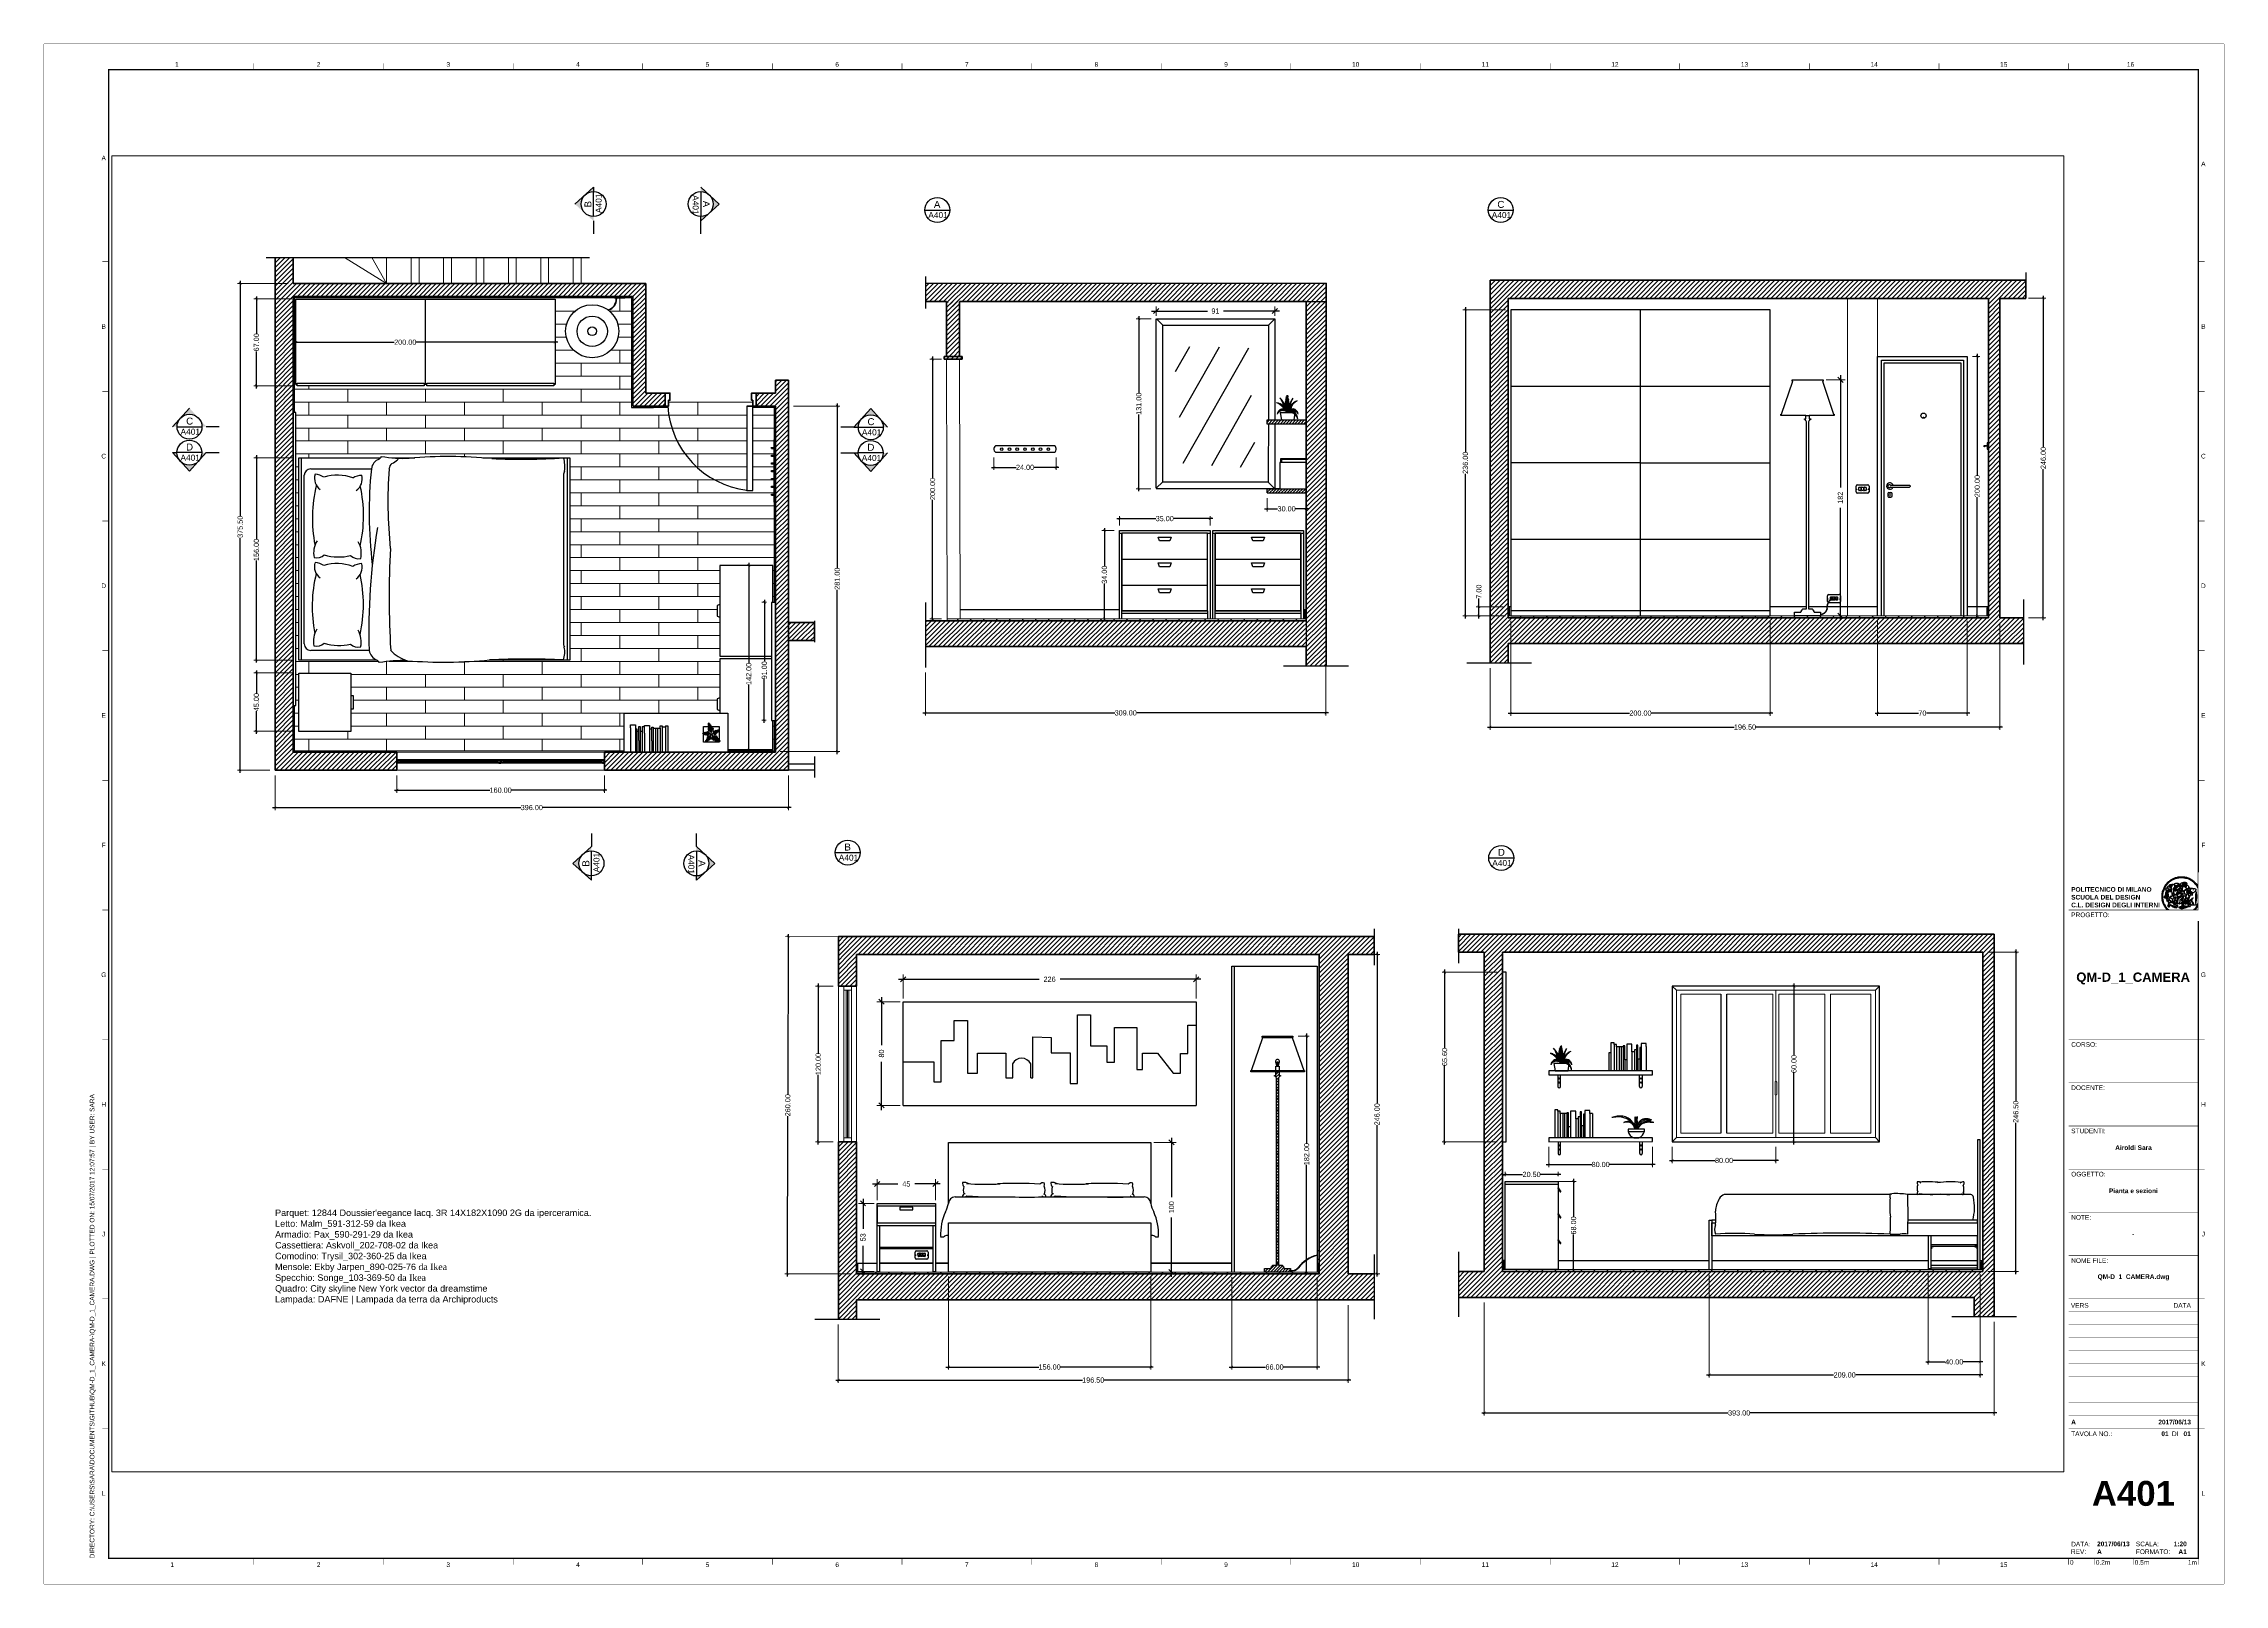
# Paper-space layout 'A401' of a CAD drawing. Header units: millimetres. Extents: x -1 to 840, y -1 to 593.
# The model-space entities are those that its viewports show. They can reach past a viewport. Long polylines and large blocks are cut down to what shows.
import ezdxf
from ezdxf.enums import TextEntityAlignment as Align

# ---------------------------------------------------------------- set-up
doc = ezdxf.new("R2010")
doc.units = ezdxf.units.MM
doc.set_wipeout_variables(frame=1)
for name, color, linetype, lineweight in [('A-ANNO-DIMS', 3, 'Continuous', 18), ('A-ANNO-SYMB', 102, 'Continuous', 18), ('A-DOOR-FULL', 104, 'Continuous', 25), ('A-ELEV-MBE1', 7, 'Continuous', 35), ('A-FLOR-PATT', 8, 'Continuous', 18), ('A-FURN', 8, 'Continuous', 18), ('A-GLAZ-FULL', 104, 'Continuous', 25), ('A-GLAZ-FURR', 104, 'Continuous', 18), ('A-SECT-PATT', 11, 'Continuous', 18), ('A-WALL-FULL', 7, 'Continuous', 35)]:
    doc.layers.add(name, color=color, linetype=linetype, lineweight=lineweight)
for name, color, linetype in [('G-ANNO-LOGO', 71, 'Continuous'), ('G-ANNO-TEXT', 3, 'Continuous'), ('G-ANNO-TTLB', 3, 'Continuous'), ('IN-ANNO-NPLT', 6, 'Continuous'), ('IN-FURN', 3, 'Continuous'), ('IN-FURN-second', 2, 'Continuous'), ('IN-FURN-STOR', 4, 'Continuous')]:
    doc.layers.add(name, color=color, linetype=linetype)
doc.layers.add('G-ANNO-NPLT', color=210, linetype='Continuous', plot=False)
doc.layers.add('no', color=1, linetype='Continuous', plot=False)
doc.layers.get('0').off()
doc.styles.add('Annotativa', font='arial.ttf')
doc.styles.add('ARIAL', font='arial.ttf', dxfattribs={"height": 2})
doc.styles.add('ARIAL-BOLD', font='')
doc.styles.add('E-ARIAL', font='arial.ttf')
doc.styles.get("Standard").update_dxf_attribs({"font": 'arial.ttf'})
doc.styles.get('ARIAL-BOLD').set_extended_font_data('Arial', bold=True)
doc.dimstyles.new('QM-D_1', dxfattribs={"dimtxt": 2, "dimasz": 1, "dimexe": 1, "dimexo": 2, "dimgap": 0.09, "dimtad": 0, "dimzin": 0, "dimdsep": 46, "dimtxsty": 'Annotativa', "dimblk": 'ARCHTICK', "dimcen": 0, "dimdle": 1, "dimclrd": 256, "dimclre": 256, "dimadec": 0, "dimazin": 0, "dimtfac": 1, "dimtofl": 0, "dimtmove": 0, "dimatfit": 3, "dimldrblk": 'ARCHTICK', "dimfxl": 1, "dimtolj": 1, "dimtzin": 0, "dimlwe": 5, "dimarcsym": 2})
doc.dimstyles.new('TICK_36', dxfattribs={"dimtxt": 2, "dimasz": 2, "dimexe": 1.8, "dimexo": 1.2, "dimgap": 1.8, "dimtad": 0, "dimdec": 0, "dimzin": 0, "dimdsep": 46, "dimtxsty": 'ARIAL', "dimblk": 'OBLIQUE', "dimcen": 1.8, "dimdle": 1.8, "dimclrd": 256, "dimclre": 256, "dimclrt": 256, "dimadec": 0, "dimazin": 0, "dimtfac": 1, "dimtdec": 0, "dimtmove": 1, "dimatfit": 3, "dimldrblk": 'OPEN90', "dimfxl": 1, "dimtfill": 1, "dimtolj": 1, "dimtzin": 0, "dimlwe": 9, "dimarcsym": 0})
pattern_1 = [(45, (71.0822, -33.8395), (-1.7960512, 1.7960512), [])]
pattern_2 = [(45, (-4.4902, -504.2422), (-1.7960512, 1.7960512), [])]
pattern_3 = [(45, (-502.8253, -506.1798), (-1.7960512, 1.7960512), [])]

# ---------------------------------------------------------------- blocks, each defined once
blk = doc.blocks.new('A1_GRID_LAYOUT')
at = {"layer": 'G-ANNO-NPLT', "const_width": 0.18}
for points in [[(841, 594), (0, 594)], [(0, 0), (0, 594)], [(841, 0), (841, 594)], [(841, 0), (0, 0)]]:
    blk.add_lwpolyline(points, dxfattribs=at)
at = {"layer": 'G-ANNO-TTLB', "const_width": 0.5, "flags": 128}
blk.add_lwpolyline([(25, 584), (25, 10), (831, 10), (831, 584)], close=True, dxfattribs=at)
at = {"layer": 'G-ANNO-TTLB', "const_width": 0.18, "flags": 128}
for points in [[(81, 586.5), (81, 584)], [(131, 586.5), (131, 584)], [(181, 586.5), (181, 584)], [(231, 586.5), (231, 584)], [(281, 586.5), (281, 584)], [(331, 586.5), (331, 584)], [(381, 586.5), (381, 584)], [(431, 586.5), (431, 584)], [(481, 586.5), (481, 584)], [(531, 586.5), (531, 584)], [(581, 586.5), (581, 584)], [(631, 586.5), (631, 584)], [(681, 586.5), (681, 584)], [(731, 586.5), (731, 584)], [(781, 586.5), (781, 584)], [(0, 578.5), (0, 576)], [(25, 510), (22.5, 510)], [(833.5, 510), (831, 510)], [(25, 460), (22.5, 460)], [(833.5, 460), (831, 460)], [(25, 410), (22.5, 410)], [(833.5, 410), (831, 410)], [(25, 360), (22.5, 360)], [(833.5, 360), (831, 360)], [(25, 310), (22.5, 310)], [(833.5, 310), (831, 310)], [(25, 260), (22.5, 260)], [(833.5, 260), (831, 260)], [(25, 210), (22.5, 210)], [(833.5, 210), (831, 210)], [(25, 160), (22.5, 160)], [(833.5, 160), (831, 160)], [(25, 110), (22.5, 110)], [(833.5, 110), (831, 110)], [(833.5, 110), (831, 110)], [(25, 60), (22.5, 60)], [(833.5, 60), (831, 60)], [(833.5, 60), (831, 60)], [(81, 10), (81, 7.5)], [(131, 10), (131, 7.5)], [(181, 10), (181, 7.5)], [(231, 10), (231, 7.5)], [(281, 10), (281, 7.5)], [(331, 10), (331, 7.5)], [(381, 10), (381, 7.5)], [(431, 10), (431, 7.5)], [(481, 10), (481, 7.5)], [(531, 10), (531, 7.5)], [(581, 10), (581, 7.5)], [(631, 10), (631, 7.5)], [(681, 10), (681, 7.5)], [(731, 10), (731, 7.5)], [(781, 10), (781, 7.5)]]:
    blk.add_lwpolyline(points, dxfattribs=at)
at = {"layer": 'G-ANNO-TTLB', "const_width": 0.18}
blk.add_lwpolyline([(716.5, 10), (776.5, 10)], dxfattribs=at)
at = {"layer": 'G-ANNO-TEXT', "style": 'ARIAL'}
for s, p in [('1', (51.35, 586.07)), ('2', (106, 586.07)), ('3', (156, 586.07)), ('4', (206, 586.07)), ('5', (256, 586.07)), ('6', (306, 586.07)), ('7', (356, 586.07)), ('8', (406, 586.07)), ('9', (456, 586.07)), ('10', (506, 586.07)), ('11', (556, 586.07)), ('12', (606, 586.07)), ('13', (656, 586.07)), ('14', (706, 586.07)), ('15', (756, 586.07)), ('16', (804.89, 586.07)), ('A', (23.09, 549.98)), ('A', (832.98, 547.71)), ('B', (23.09, 485)), ('B', (832.98, 485)), ('C', (23.09, 435)), ('C', (832.98, 435)), ('D', (23.09, 385)), ('D', (832.98, 385)), ('E', (23.09, 335)), ('E', (832.98, 335)), ('F', (23.09, 285)), ('F', (832.98, 285)), ('G', (23.09, 235)), ('G', (832.98, 235)), ('H', (23.09, 185)), ('H', (832.98, 185)), ('J', (23.09, 135)), ('J', (832.98, 135)), ('K', (23.09, 85)), ('K', (832.98, 85)), ('L', (23.09, 35)), ('L', (832.98, 35)), ('2', (106, 7.51)), ('3', (156, 7.51)), ('6', (306, 7.51)), ('8', (406, 7.51)), ('9', (456, 7.51)), ('10', (506, 7.51)), ('12', (606, 7.51)), ('13', (656, 7.51)), ('1', (49.49, 7.51)), ('4', (206, 7.51)), ('5', (256, 7.51)), ('7', (356, 7.51)), ('11', (556, 7.51)), ('14', (706, 7.51)), ('15', (756, 7.51))]:
    blk.add_text(s, height=1.8, dxfattribs=at).set_placement(p, align=Align.MIDDLE_CENTER)
at = {"layer": 'G-ANNO-TEXT', "insert": (17.7, 9.95), "char_height": 1.8, "attachment_point": 1, "rotation": 90, "style": 'ARIAL'}
blk.add_mtext_dynamic_manual_height_columns('DIRECTORY: C:\\\\USERS\\\\SARA\\\\DOCUMENTS\\\\GITHUB\\\\QM-D_1_CAMERA-\\\\QM-D_1_CAMERA.DWG | PLOTTED ON: 15/07/2017 12:07:57 | BY USER: SARA', width=412.209, gutter_width=9, heights=[0], dxfattribs=at)
blk = doc.blocks.new('logoPolimi')
for p, q in [((-2.37, 0.12), (-2.16, 0.11)), ((-2.37, 0.01), (-2.16, 0.01)), ((-2.36, 0.23), (-2.15, 0.21)), ((-2.35, 0.34), (-2.14, 0.31)), ((-2.33, 0.45), (-2.12, 0.41)), ((-2.3, 0.55), (-2.1, 0.51)), ((-2.28, 0.66), (-2.07, 0.6)), ((-2.24, 0.77), (-2.04, 0.7)), ((-2.2, 0.87), (-2.01, 0.79)), ((-2.16, 0.97), (-1.97, 0.89)), ((-2.11, 1.07), (-1.93, 0.98)), ((-2.06, 1.17), (-1.88, 1.07)), ((-2.01, 1.26), (-1.83, 1.15)), ((-1.94, 1.36), (-1.77, 1.24)), ((-1.88, 1.45), (-1.71, 1.32)), ((-1.84, 0.03), (-1.82, 0.35)), ((-1.81, 1.53), (-1.65, 1.4)), ((-1.74, 1.61), (-1.58, 1.47)), ((-1.73, 0.59), (-1.73, 0.59)), ((-1.73, 0.59), (-1.73, 0.59)), ((-1.66, 1.69), (-1.51, 1.54)), ((-1.65, 0.57), (-1.65, 0.57)), ((-1.59, 1.12), (-1.59, 1.12)), ((-1.58, 1.77), (-1.44, 1.61)), ((-1.51, 0.55), (-1.51, 0.55)), ((-1.51, 0.55), (-1.51, 0.55)), ((-1.49, 1.84), (-1.36, 1.68)), ((-1.41, 1.91), (-1.28, 1.74)), ((-1.32, 1.97), (-1.2, 1.8)), ((-1.31, 0.79), (-1.21, 0.75)), ((-1.21, 0.75), (-1.31, 0.79)), ((-1.21, 0.75), (-1.31, 0.79)), ((-1.22, 2.03), (-1.11, 1.85)), ((-1.21, 0.75), (-1.21, 0.75)), ((-1.21, 0.75), (-1.21, 0.75)), ((-1.19, 0.76), (-1.19, 0.76)), ((-1.19, 0.76), (-1.19, 0.76)), ((-1.17, 0.99), (-1.18, 0.99)), ((-1.18, 0.99), (-1.17, 0.99)), ((-1.16, 0.57), (-1.16, 0.57)), ((-1.16, 0.57), (-1.16, 0.57)), ((-1.13, 2.09), (-1.03, 1.9)), ((-1.1, 0.01), (-0.99, 0.06)), ((-0.99, 0.06), (-1.1, 0.01)), ((-0.99, 0.06), (-1.1, 0.01)), ((-1.03, 2.14), (-0.94, 1.95)), ((-0.99, 0.06), (-0.99, 0.06)), ((-0.99, 0.06), (-0.99, 0.06)), ((-0.97, 0.79), (-0.98, 0.79)), ((-0.89, 0.84), (-0.97, 0.79)), ((-0.97, 0.79), (-0.89, 0.84)), ((-0.96, 1.41), (-0.96, 1.41)), ((-0.96, 1.41), (-0.96, 1.41)), ((-0.93, 2.18), (-0.84, 1.99)), ((-0.89, 0.84), (-0.82, 0.87)), ((-0.82, 0.87), (-0.89, 0.84)), ((-0.89, 0.84), (-0.82, 0.87)), ((-0.88, 0.83), (-0.89, 0.84)), ((-0.85, 1.39), (-0.85, 1.39)), ((-0.85, 1.39), (-0.85, 1.39)), ((-0.84, 0.14), (-0.84, 0.14)), ((-0.83, 2.22), (-0.75, 2.03)), ((-0.77, 1.08), (-0.78, 1.08)), ((-0.78, 1.08), (-0.77, 1.08)), ((-0.61, 1.12), (-0.77, 1.08)), ((-0.77, 1.08), (-0.61, 1.12)), ((-0.77, 1.08), (-0.61, 1.12)), ((-0.75, 1.3), (-0.76, 1.29)), ((-0.76, 1.29), (-0.75, 1.3)), ((-0.72, 2.26), (-0.66, 2.06)), ((-0.65, 0.99), (-0.7, 0.96)), ((-0.69, 0.18), (-0.68, 0.18)), ((-0.66, 0.93), (-0.66, 0.93)), ((-0.66, 0.93), (-0.64, 0.93)), ((-0.66, 0.93), (-0.66, 0.93)), ((-0.66, 0.93), (-0.66, 0.93)), ((-0.63, 1.01), (-0.63, 1.01)), ((-0.63, 1.01), (-0.62, 1.01)), ((-0.63, 0.66), (-0.63, 0.66)), ((-0.61, 2.29), (-0.56, 2.09)), ((-0.6, 1.12), (-0.61, 1.12)), ((-0.61, 1.12), (-0.6, 1.12)), ((-0.61, 1.12), (-0.6, 1.12)), ((-0.61, 0.86), (-0.57, 0.85)), ((-0.57, 0.85), (-0.61, 0.86)), ((-0.61, 0.86), (-0.57, 0.85)), ((-0.53, 1.08), (-0.6, 1.12)), ((-0.6, 1.12), (-0.6, 1.11)), ((-0.6, 1.12), (-0.53, 1.08)), ((-0.57, 0.8), (-0.59, 0.8)), ((-0.57, 0.85), (-0.53, 0.84)), ((-0.57, 0.85), (-0.57, 0.85)), ((-0.57, 0.85), (-0.57, 0.85)), ((-0.57, 0.85), (-0.53, 0.84)), ((-0.56, 0.29), (-0.49, 0.48)), ((-0.56, 0.14), (-0.56, 0.29)), ((-0.5, 0.11), (-0.56, 0.14)), ((-0.53, 0.84), (-0.51, 0.84)), ((-0.53, 0.84), (-0.51, 0.84)), ((-0.53, 0.84), (-0.53, 0.84)), ((-0.51, 2.32), (-0.46, 2.11)), ((-0.51, 0.11), (-0.51, 0.11)), ((-0.51, 0.11), (-0.51, 0.11)), ((-0.34, 0.33), (-0.5, 0.11)), ((-0.49, 0.48), (-0.41, 0.55)), ((-0.42, 0.8), (-0.47, 0.79)), ((-0.42, 0.8), (-0.47, 0.79)), ((-0.47, 0.79), (-0.45, 0.76)), ((-0.47, 0.79), (-0.45, 0.76)), ((-0.45, 1.14), (-0.42, 1.11)), ((-0.42, 1.26), (-0.36, 1.22)), ((-0.41, 0.55), (-0.34, 0.49)), ((-0.4, 2.34), (-0.36, 2.13)), ((-0.4, 1.37), (-0.38, 1.38)), ((-0.39, 1.37), (-0.4, 1.37)), ((-0.35, 1.33), (-0.4, 1.37)), ((-0.39, 1.24), (-0.4, 1.23)), ((-0.38, 1.14), (-0.38, 1.14)), ((-0.34, 0.49), (-0.09, 0.48)), ((-0.16, 0.32), (-0.34, 0.33)), ((-0.14, 0.32), (-0.31, 0.34)), ((-0.29, 2.35), (-0.26, 2.14)), ((-0.28, 1.3), (-0.29, 1.3)), ((-0.28, 1.3), (-0.28, 1.3)), ((-0.18, 2.36), (-0.16, 2.15)), ((-0.16, 1.24), (-0.16, 1.25)), ((-0.16, 1.25), (-0.16, 1.25)), ((-0.16, 0.49), (-0.14, 0.64)), ((-0.06, 0.27), (-0.16, 0.32)), ((-0.1, 0.88), (-0.09, 0.87)), ((-0.08, 1.37), (-0.08, 1.38)), ((-0.08, 1.23), (-0.05, 1.21)), ((-0.05, 1.21), (-0.08, 1.23)), ((-0.08, 1.23), (-0.05, 1.21)), ((-0.07, 2.37), (-0.06, 2.16)), ((-0.03, 0.26), (-0.06, 0.27)), ((-0.05, 1.21), (-0.04, 1.21)), ((-0.04, 1.21), (-0.05, 1.21)), ((-0.04, 1.21), (-0.04, 1.21)), ((-0.04, 1.21), (-0.04, 1.21)), ((-0.04, 0.48), (-0.03, 0.26)), ((0.03, 1.15), (0.03, 1.15)), ((0.03, 0.66), (0.03, 0.67)), ((0.04, 2.37), (0.04, 2.16)), ((0.07, 0.58), (0.07, 0.57)), ((0.1, 1.18), (0.1, 1.18)), ((0.1, 0.84), (0.1, 0.84)), ((0.13, 1.32), (0.17, 1.19)), ((0.15, 2.36), (0.14, 2.16)), ((0.14, 0.71), (0.34, 0.65)), ((0.31, 0.56), (0.17, 0.63)), ((0.26, 2.36), (0.24, 2.15)), ((0.27, 1.61), (0.27, 1.61)), ((0.27, 1.61), (0.27, 1.61)), ((0.27, 1.61), (0.27, 1.61)), ((0.29, 1.29), (0.29, 1.29)), ((0.29, 1.29), (0.29, 1.29)), ((0.29, 1.29), (0.29, 1.29)), ((0.29, 1.29), (0.29, 1.29)), ((0.33, 0.49), (0.34, 0.49)), ((0.33, 0.03), (0.35, 0.03)), ((0.33, 0.03), (0.35, 0.03)), ((0.37, 2.34), (0.34, 2.13)), ((0.34, 0.65), (0.34, 0.64)), ((0.35, 0.03), (0.57, 0.06)), ((0.35, 0.03), (0.57, 0.06)), ((0.35, 0.03), (0.35, 0.03)), ((0.35, 0.03), (0.35, 0.03)), ((0.38, 1.36), (0.37, 1.35)), ((0.38, 0.34), (0.37, 0.34)), ((0.38, 0.34), (0.38, 0.34)), ((0.43, 0.67), (0.39, 0.64)), ((0.48, 2.32), (0.44, 2.12)), ((0.49, 1.05), (0.51, 1.13)), ((0.51, 1.13), (0.49, 1.05)), ((0.49, 1.05), (0.51, 1.13)), ((0.51, 1.31), (0.5, 1.29)), ((0.51, 1.13), (0.52, 1.23)), ((0.52, 1.23), (0.51, 1.23)), ((0.51, 1.23), (0.52, 1.23)), ((0.52, 1.23), (0.51, 1.13)), ((0.51, 1.13), (0.52, 1.23)), ((0.52, 1.24), (0.6, 1.37)), ((0.52, 1.23), (0.6, 1.36)), ((0.6, 1.36), (0.52, 1.23)), ((0.52, 1.23), (0.52, 1.23)), ((0.52, 1.23), (0.52, 1.24)), ((0.52, 1.23), (0.52, 1.23)), ((0.55, 1.07), (0.53, 1.06)), ((0.53, 1.04), (0.53, 1.06)), ((0.53, 1.05), (0.53, 1.04)), ((0.59, 2.3), (0.54, 2.09)), ((0.54, 0.3), (0.63, 0.32)), ((0.54, -0.08), (0.61, 0.06)), ((0.61, 0.06), (0.54, -0.08)), ((0.54, -0.08), (0.61, 0.06)), ((0.56, 0.19), (0.59, 0.21)), ((0.57, 1.07), (0.57, 1.07)), ((0.57, 1.07), (0.57, 1.07)), ((0.57, 1.07), (0.57, 1.07)), ((0.57, 1.07), (0.57, 1.07)), ((0.57, 1.07), (0.57, 1.07)), ((0.57, 1.07), (0.57, 1.07)), ((0.57, 1.07), (0.57, 1.07)), ((0.58, 0.3), (0.59, 0.29)), ((0.59, 0.78), (0.59, 0.79)), ((0.59, 0.79), (0.59, 0.79)), ((0.59, 0.79), (0.59, 0.79)), ((0.59, 0.79), (0.59, 0.78)), ((0.61, 0.06), (0.6, 0.07)), ((0.6, 0.07), (0.61, 0.06)), ((0.61, 0.06), (0.61, 0.07)), ((0.62, 0.21), (0.65, 0.22)), ((0.69, 2.27), (0.63, 2.07)), ((0.64, 1.37), (0.65, 1.37)), ((0.69, 0.86), (0.68, 0.86)), ((0.68, 0.86), (0.69, 0.86)), ((0.68, 0.76), (0.68, 0.76)), ((0.8, 2.23), (0.73, 2.03)), ((0.76, 0.26), (0.76, 0.26)), ((0.9, 2.19), (0.82, 2)), ((0.82, 0.35), (0.84, 0.36)), ((0.82, 0.35), (0.82, 0.35)), ((0.84, 0.36), (0.84, 0.37)), ((0.85, 0.34), (1.05, 0.35)), ((1, 2.15), (0.91, 1.96)), ((0.93, 1.05), (0.93, 1.05)), ((0.93, 1.05), (0.93, 1.05)), ((0.93, 1.05), (0.93, 1.04)), ((0.93, 1.05), (0.93, 1.05)), ((0.97, 0.66), (0.96, 0.66)), ((1.01, 0.97), (0.98, 0.96)), ((1.1, 2.1), (1, 1.91)), ((1.2, 2.04), (1.09, 1.86)), ((1.17, 0.96), (1.17, 0.95)), ((1.17, 0.95), (1.17, 0.95)), ((1.29, 1.99), (1.18, 1.81)), ((1.38, 1.92), (1.26, 1.75)), ((1.34, 0.37), (1.26, 0.04)), ((1.27, 0.37), (1.27, 0.38)), ((1.28, 0.95), (1.28, 0.95)), ((1.47, 1.86), (1.34, 1.69)), ((1.37, 0.73), (1.46, 0.81)), ((1.41, 0.4), (1.41, 0.41)), ((1.56, 1.79), (1.42, 1.63)), ((1.64, 1.71), (1.49, 1.56)), ((1.49, 0.9), (1.57, 0.92)), ((1.72, 1.63), (1.56, 1.49)), ((1.67, 0.6), (1.57, 0.53)), ((1.79, 1.55), (1.63, 1.41)), ((1.86, 1.47), (1.7, 1.34)), ((1.93, 1.38), (1.76, 1.26)), ((1.99, 1.29), (1.81, 1.17)), ((2.05, 1.19), (1.87, 1.09)), ((2.1, 1.1), (1.92, 1)), ((2.15, 1), (1.96, 0.91)), ((2.19, 0.9), (2, 0.82)), ((2.23, 0.79), (2.04, 0.72)), ((2.27, 0.69), (2.07, 0.63)), ((2.3, 0.58), (2.09, 0.53)), ((2.32, 0.47), (2.12, 0.43)), ((2.34, 0.37), (2.13, 0.33)), ((2.36, 0.26), (2.15, 0.23)), ((2.37, 0.15), (2.16, 0.13)), ((2.37, 0.04), (2.16, 0.03)), ((-2.37, -0.1), (-2.16, -0.09)), ((-2.36, -0.21), (-2.15, -0.19)), ((-2.35, -0.32), (-2.14, -0.29)), ((-2.33, -0.43), (-2.12, -0.39)), ((-2.31, -0.54), (-2.1, -0.49)), ((-2.28, -0.65), (-2.08, -0.59)), ((-2.25, -0.75), (-2.05, -0.69)), ((-2.21, -0.86), (-2.02, -0.78)), ((-2.17, -0.96), (-1.98, -0.87)), ((-2.12, -1.06), (-1.93, -0.96)), ((-2.07, -1.16), (-1.89, -1.05)), ((-2.04, -0.15), (-1.97, -0.2)), ((-2.01, -1.25), (-1.84, -1.14)), ((-1.95, -1.34), (-1.78, -1.22)), ((-1.89, -1.43), (-1.72, -1.31)), ((-1.82, -1.52), (-1.66, -1.38)), ((-1.75, -1.6), (-1.59, -1.46)), ((-1.67, -1.68), (-1.52, -1.53)), ((-1.58, -0.12), (-1.6, -0.18)), ((-1.6, -0.18), (-1.58, -0.28)), ((-1.57, -0.54), (-1.59, -0.54)), ((-1.59, -0.54), (-1.59, -0.54)), ((-1.59, -1.76), (-1.45, -1.6)), ((-1.56, -0.32), (-1.56, -0.31)), ((-1.56, -0.31), (-1.56, -0.31)), ((-1.53, -0.65), (-1.53, -0.65)), ((-1.53, -0.65), (-1.53, -0.65)), ((-1.51, -1.83), (-1.37, -1.67)), ((-1.48, -0.86), (-1.48, -0.85)), ((-1.42, -0.37), (-1.42, -0.37)), ((-1.42, -1.9), (-1.29, -1.73)), ((-1.38, -0.46), (-1.38, -0.46)), ((-1.33, -1.96), (-1.21, -1.79)), ((-1.31, -0.24), (-1.31, -0.23)), ((-1.31, -0.23), (-1.31, -0.24)), ((-1.24, -2.02), (-1.13, -1.84)), ((-1.23, -0.19), (-1.23, -0.19)), ((-1.23, -0.19), (-1.23, -0.19)), ((-1.23, -0.19), (-1.23, -0.19)), ((-1.23, -0.19), (-1.23, -0.19)), ((-1.14, -2.08), (-1.04, -1.89)), ((-1.04, -2.13), (-0.95, -1.94)), ((-1.01, -0.39), (-1.02, -0.39)), ((-1.02, -0.39), (-1.01, -0.39)), ((-1.02, -0.7), (-1.02, -0.7)), ((-1.02, -0.7), (-1.02, -0.7)), ((-1.02, -0.7), (-1.02, -0.7)), ((-0.94, -2.18), (-0.86, -1.98)), ((-0.84, -2.22), (-0.77, -2.02)), ((-0.79, -0.51), (-0.83, -0.58)), ((-0.83, -0.58), (-0.79, -0.51)), ((-0.83, -0.58), (-0.79, -0.51)), ((-0.78, -1.05), (-0.83, -0.94)), ((-0.83, -0.94), (-0.78, -1.05)), ((-0.83, -0.94), (-0.83, -0.94)), ((-0.83, -0.94), (-0.78, -1.05)), ((-0.82, -1.23), (-0.82, -1.23)), ((-0.82, -1.23), (-0.77, -1.23)), ((-0.77, -1.23), (-0.82, -1.23)), ((-0.82, -1.23), (-0.82, -1.23)), ((-0.77, -1.23), (-0.82, -1.23)), ((-0.75, -0.96), (-0.8, -0.89)), ((-0.8, -0.89), (-0.79, -0.92)), ((-0.79, -0.92), (-0.8, -0.89)), ((-0.8, -0.89), (-0.75, -0.96)), ((-0.79, -0.92), (-0.8, -0.89)), ((-0.8, -0.89), (-0.8, -0.89)), ((-0.8, -0.89), (-0.75, -0.96)), ((-0.79, -0.92), (-0.78, -0.95)), ((-0.78, -0.95), (-0.79, -0.92)), ((-0.78, -0.95), (-0.79, -0.92)), ((-0.77, -0.49), (-0.78, -0.48)), ((-0.78, -0.48), (-0.77, -0.49)), ((-0.78, -0.95), (-0.76, -1)), ((-0.76, -1), (-0.78, -0.95)), ((-0.76, -1), (-0.78, -0.95)), ((-0.71, -0.89), (-0.75, -0.87)), ((-0.75, -0.87), (-0.71, -0.89)), ((-0.75, -0.87), (-0.71, -0.89)), ((-0.72, -1.01), (-0.75, -0.96)), ((-0.75, -0.96), (-0.72, -1.01)), ((-0.75, -0.96), (-0.72, -1.01)), ((-0.74, -2.25), (-0.67, -2.05)), ((-0.64, -0.93), (-0.71, -0.89)), ((-0.71, -0.89), (-0.64, -0.93)), ((-0.71, -0.89), (-0.64, -0.93)), ((-0.66, -0.53), (-0.66, -0.53)), ((-0.66, -0.53), (-0.66, -0.53)), ((-0.66, -0.53), (-0.66, -0.53)), ((-0.63, -2.29), (-0.57, -2.08)), ((-0.52, -2.31), (-0.48, -2.11)), ((-0.39, -0.81), (-0.51, -0.69)), ((-0.51, -1.04), (-0.5, -1.04)), ((-0.48, -0.42), (-0.48, -0.42)), ((-0.48, -0.42), (-0.48, -0.42)), ((-0.48, -0.42), (-0.48, -0.42)), ((-0.42, -2.33), (-0.38, -2.13)), ((-0.41, -0.51), (-0.41, -0.51)), ((-0.38, -0.05), (-0.39, -0.12)), ((-0.39, -0.12), (-0.37, -0.1)), ((-0.35, -0.14), (-0.37, -0.08)), ((-0.37, -0.09), (-0.37, -0.09)), ((-0.33, -0.12), (-0.35, -0.14)), ((-0.32, -0.14), (-0.35, -0.14)), ((-0.35, -0.18), (-0.34, -0.22)), ((-0.34, -0.08), (-0.29, -0.16)), ((-0.34, -0.22), (-0.34, -0.22)), ((-0.27, -0.17), (-0.32, -0.14)), ((-0.31, -2.35), (-0.28, -2.14)), ((-0.25, -0.91), (-0.26, -0.9)), ((-0.26, -1.29), (0.1, -1.2)), ((0.1, -1.2), (-0.26, -1.29)), ((0.08, -1.4), (-0.26, -1.29)), ((-0.26, -1.29), (0.08, -1.4)), ((-0.26, -1.38), (-0.26, -1.29)), ((-0.26, -1.29), (-0.26, -1.29)), ((-0.26, -1.29), (-0.26, -1.38)), ((-0.26, -1.29), (0.08, -1.4)), ((-0.26, -1.29), (-0.26, -1.29)), ((0.08, -1.49), (-0.26, -1.38)), ((-0.26, -1.38), (0.09, -1.49)), ((-0.2, -2.36), (-0.18, -2.15)), ((-0.14, -0.15), (-0.16, -0.13)), ((-0.11, -0.04), (-0.12, -0.05)), ((-0.09, -2.37), (-0.08, -2.16)), ((-0.04, -0.41), (-0.01, -0.44)), ((-0.01, -0.44), (-0.04, -0.41)), ((-0.04, -0.41), (-0.01, -0.44)), ((0.03, -2.37), (0.02, -2.16)), ((0.07, -0.84), (0.07, -0.84)), ((0.07, -0.84), (0.07, -0.84)), ((0.1, -1.2), (0.08, -1.32)), ((0.08, -1.32), (0.13, -1.2)), ((0.08, -1.4), (0.72, -1.22)), ((0.72, -1.22), (0.08, -1.4)), ((0.08, -1.4), (0.72, -1.22)), ((0.72, -1.31), (0.08, -1.49)), ((0.08, -1.44), (0.08, -1.4)), ((0.08, -1.4), (0.08, -1.44)), ((0.08, -1.4), (0.08, -1.49)), ((0.08, -1.49), (0.08, -1.44)), ((0.08, -1.44), (0.08, -1.44)), ((0.08, -1.44), (0.08, -1.45)), ((0.08, -1.45), (0.08, -1.46)), ((0.08, -1.46), (0.08, -1.49)), ((0.1, -1.01), (0.09, -0.86)), ((0.1, -1.01), (0.09, -0.86)), ((0.09, -1.49), (0.72, -1.31)), ((0.1, -1.2), (0.12, -1.04)), ((0.12, -1.04), (0.1, -1.2)), ((0.13, -1.2), (0.1, -1.2)), ((0.1, -1.2), (0.13, -1.2)), ((0.13, -1.2), (0.1, -1.2)), ((0.1, -1.2), (0.1, -1.2)), ((0.11, -0.44), (0.11, -0.44)), ((0.11, -0.44), (0.11, -0.44)), ((0.12, -0.21), (0.12, -0.21)), ((0.12, -0.21), (0.12, -0.21)), ((0.12, -0.21), (0.12, -0.21)), ((0.12, -0.21), (0.12, -0.21)), ((0.12, -0.21), (0.12, -0.21)), ((0.12, -0.21), (0.12, -0.21)), ((0.12, -0.21), (0.12, -0.21)), ((0.12, -0.21), (0.12, -0.21)), ((0.12, -0.21), (0.12, -0.21)), ((0.12, -0.21), (0.12, -0.21)), ((0.12, -0.21), (0.12, -0.21)), ((0.12, -0.21), (0.12, -0.21)), ((0.12, -0.21), (0.12, -0.21)), ((0.12, -0.56), (0.14, -0.53)), ((0.14, -0.53), (0.12, -0.56)), ((0.12, -0.56), (0.14, -0.53)), ((0.12, -1.04), (0.12, -1.04)), ((0.12, -1.04), (0.12, -1.04)), ((0.12, -1.04), (0.12, -1.04)), ((0.14, -2.37), (0.12, -2.16)), ((0.21, -0.99), (0.13, -1.2)), ((0.13, -1.2), (0.21, -0.99)), ((0.36, -1.14), (0.13, -1.2)), ((0.13, -1.2), (0.26, -1.17)), ((0.14, -0.53), (0.16, -0.49)), ((0.16, -0.49), (0.14, -0.53)), ((0.14, -0.53), (0.16, -0.49)), ((0.16, -0.49), (0.16, -0.49)), ((0.16, -0.49), (0.16, -0.49)), ((0.28, -1.19), (0.21, -0.99)), ((0.21, -0.99), (0.31, -1.27)), ((0.25, -2.36), (0.22, -2.15)), ((0.24, -0.17), (0.24, -0.16)), ((0.24, -0.16), (0.24, -0.17)), ((0.25, -0.84), (0.25, -0.88)), ((0.25, -0.88), (0.25, -0.84)), ((0.25, -0.88), (0.25, -0.84)), ((0.25, -0.88), (0.29, -1.17)), ((0.26, -0.88), (0.25, -0.88)), ((0.31, -1.27), (0.25, -0.88)), ((0.26, -1.17), (0.28, -1.16)), ((0.28, -1.16), (0.36, -1.14)), ((0.29, -1.17), (0.28, -1.19)), ((0.35, -2.34), (0.32, -2.14)), ((0.36, -1.14), (0.72, -1.22)), ((0.72, -1.22), (0.36, -1.14)), ((0.46, -2.32), (0.42, -2.12)), ((0.49, -0.31), (0.49, -0.31)), ((0.49, -0.31), (0.49, -0.31)), ((0.5, -0.27), (0.5, -0.27)), ((0.51, -0.27), (0.51, -0.27)), ((0.57, -2.3), (0.52, -2.1)), ((0.68, -2.27), (0.62, -2.07)), ((0.78, -2.24), (0.71, -2.04)), ((0.72, -0.81), (0.75, -0.89)), ((0.72, -1.22), (0.72, -1.31)), ((0.72, -1.31), (0.72, -1.22)), ((0.74, -0.23), (0.74, -0.23)), ((0.74, -0.23), (0.75, -0.24)), ((0.75, -0.23), (0.75, -0.23)), ((0.89, -2.2), (0.81, -2)), ((0.86, -0.25), (0.82, -0.34)), ((0.87, -0.22), (0.86, -0.23)), ((0.87, -0.22), (0.86, -0.25)), ((0.99, -2.15), (0.9, -1.96)), ((0.96, -0.58), (0.96, -0.57)), ((1.09, -2.11), (0.99, -1.92)), ((1.05, -1.05), (1.04, -1.05)), ((1.19, -2.05), (1.08, -1.87)), ((1.28, -2), (1.17, -1.82)), ((1.37, -1.93), (1.25, -1.76)), ((1.31, -0.27), (1.3, -0.26)), ((1.3, -0.26), (1.3, -0.26)), ((1.3, -0.26), (1.3, -0.26)), ((1.3, -0.26), (1.31, -0.27)), ((1.3, -0.26), (1.3, -0.26)), ((1.46, -1.87), (1.33, -1.7)), ((1.54, -1.8), (1.41, -1.64)), ((1.63, -1.72), (1.48, -1.57)), ((1.71, -1.65), (1.55, -1.5)), ((1.78, -1.57), (1.62, -1.43)), ((1.85, -1.48), (1.69, -1.35)), ((1.92, -1.39), (1.75, -1.27)), ((1.98, -1.3), (1.81, -1.19)), ((2.04, -1.21), (1.86, -1.1)), ((2.09, -1.11), (1.91, -1.01)), ((2.14, -1.01), (1.95, -0.92)), ((2.19, -0.91), (1.99, -0.83)), ((2.23, -0.81), (2.03, -0.74)), ((2.26, -0.7), (2.06, -0.64)), ((2.29, -0.6), (2.09, -0.55)), ((2.32, -0.49), (2.11, -0.45)), ((2.34, -0.38), (2.13, -0.35)), ((2.35, -0.27), (2.15, -0.25)), ((2.37, -0.08), (2.16, -0.07)), ((2.36, -0.16), (2.16, -0.15))]:
    blk.add_line(p, q)
for points in [[(-1.9, 0.12), (-1.94, 0.02), (-2.05, -0.09), (-2.05, -0.09)], [(-1.86, 0.38), (-1.86, 0.38), (-1.87, 0.19), (-1.9, 0.12)], [(-1.76, 0.6), (-1.76, 0.6), (-1.84, 0.57), (-1.86, 0.38)], [(-1.86, -0.04), (-1.84, 0.02), (-1.84, 0.03), (-1.84, 0.03)], [(-1.82, 0.78), (-1.83, 0.8), (-1.85, 0.86), (-1.83, 0.88)], [(-1.82, 0.78), (-1.83, 0.8), (-1.85, 0.86), (-1.83, 0.88)], [(-1.83, 0.88), (-1.81, 0.9), (-1.76, 0.96), (-1.76, 0.96)], [(-1.83, 0.88), (-1.81, 0.9), (-1.76, 0.96), (-1.76, 0.96)], [(-1.76, 0.6), (-1.83, 0.7), (-1.78, 0.74), (-1.78, 0.74)], [(-1.78, 0.74), (-1.79, 0.74), (-1.83, 0.7), (-1.76, 0.6)], [(-1.78, 0.74), (-1.8, 0.76), (-1.81, 0.78), (-1.82, 0.78)], [(-1.78, 0.74), (-1.8, 0.76), (-1.81, 0.78), (-1.82, 0.78)], [(-1.82, 0.35), (-1.81, 0.5), (-1.73, 0.59), (-1.73, 0.59)], [(-1.82, -0.19), (-1.73, -0.07), (-1.75, 0.14), (-1.75, 0.3)], [(-1.75, 0.33), (-1.75, 0.17), (-1.73, -0.05), (-1.8, -0.17)], [(-1.78, 0.74), (-1.75, 0.72), (-1.72, 0.69), (-1.68, 0.7)], [(-1.68, 0.7), (-1.72, 0.69), (-1.75, 0.72), (-1.78, 0.74)], [(-1.68, 0.7), (-1.72, 0.69), (-1.75, 0.72), (-1.78, 0.74)], [(-1.78, 0.74), (-1.78, 0.74), (-1.78, 0.74), (-1.78, 0.74)], [(-1.76, 0.96), (-1.68, 1.1), (-1.59, 1.12), (-1.59, 1.12)], [(-1.76, 0.96), (-1.68, 1.1), (-1.6, 1.12), (-1.6, 1.12)], [(-1.73, 0.59), (-1.74, 0.59), (-1.75, 0.6), (-1.76, 0.6)], [(-1.73, 0.59), (-1.74, 0.59), (-1.75, 0.6), (-1.76, 0.6)], [(-1.75, 0.3), (-1.76, 0.47), (-1.65, 0.57), (-1.65, 0.57)], [(-1.65, 0.57), (-1.65, 0.57), (-1.76, 0.5), (-1.75, 0.33)], [(-1.65, 0.57), (-1.68, 0.58), (-1.7, 0.58), (-1.73, 0.59)], [(-1.65, 0.57), (-1.68, 0.58), (-1.7, 0.58), (-1.73, 0.59)], [(-1.5, 0.71), (-1.53, 0.74), (-1.61, 0.71), (-1.68, 0.7)], [(-1.68, 0.7), (-1.61, 0.71), (-1.53, 0.73), (-1.5, 0.71)], [(-1.5, 0.71), (-1.53, 0.73), (-1.61, 0.71), (-1.68, 0.7)], [(-1.51, 0.55), (-1.56, 0.56), (-1.61, 0.56), (-1.65, 0.57)], [(-1.65, 0.57), (-1.61, 0.56), (-1.56, 0.56), (-1.51, 0.55)], [(-1.51, 0.55), (-1.56, 0.56), (-1.61, 0.56), (-1.65, 0.57)], [(-1.59, 1.12), (-1.6, 1.06), (-1.61, 0.99), (-1.61, 0.97)], [(-1.61, 0.97), (-1.61, 0.99), (-1.6, 1.06), (-1.59, 1.12)], [(-1.61, 0.97), (-1.61, 0.99), (-1.6, 1.06), (-1.59, 1.12)], [(-1.61, 0.97), (-1.61, 0.95), (-1.56, 0.88), (-1.54, 0.87)], [(-1.54, 0.87), (-1.56, 0.88), (-1.61, 0.95), (-1.61, 0.97)], [(-1.54, 0.87), (-1.56, 0.88), (-1.61, 0.96), (-1.61, 0.97)], [(-1.59, 1.12), (-1.59, 1.13), (-1.59, 1.15), (-1.58, 1.16)], [(-1.59, 1.12), (-1.59, 1.13), (-1.59, 1.15), (-1.58, 1.16)], [(-1.58, 1.16), (-1.57, 1.21), (-1.52, 1.23), (-1.49, 1.25)], [(-1.58, 1.16), (-1.57, 1.21), (-1.52, 1.23), (-1.49, 1.25)], [(-1.58, 0.36), (-1.58, 0.48), (-1.51, 0.55), (-1.51, 0.55)], [(-1.51, 0.55), (-1.51, 0.55), (-1.58, 0.48), (-1.58, 0.36)], [(-1.51, 0.55), (-1.51, 0.55), (-1.58, 0.48), (-1.58, 0.36)], [(-1.55, 0.04), (-1.55, 0.08), (-1.58, 0.25), (-1.58, 0.36)], [(-1.58, 0.36), (-1.58, 0.25), (-1.55, 0.08), (-1.55, 0.04)], [(-1.58, 0.36), (-1.58, 0.25), (-1.55, 0.08), (-1.55, 0.04)], [(-1.58, -0.12), (-1.57, -0.06), (-1.55, 0.02), (-1.55, 0.04)], [(-1.55, 0.04), (-1.55, 0.02), (-1.57, -0.06), (-1.58, -0.12)], [(-1.55, 0.04), (-1.55, 0.02), (-1.56, -0.04), (-1.57, -0.1)], [(-1.54, 0.87), (-1.52, 0.85), (-1.47, 0.83), (-1.44, 0.83)], [(-1.44, 0.83), (-1.47, 0.83), (-1.52, 0.85), (-1.54, 0.87)], [(-1.45, 0.83), (-1.47, 0.83), (-1.52, 0.85), (-1.54, 0.87)], [(-1.51, 0.55), (-1.33, 0.54), (-1.16, 0.57), (-1.16, 0.57)], [(-1.16, 0.57), (-1.16, 0.57), (-1.33, 0.54), (-1.51, 0.55)], [(-1.16, 0.57), (-1.16, 0.57), (-1.33, 0.54), (-1.51, 0.55)], [(-1.5, 0.71), (-1.46, 0.68), (-1.4, 0.62), (-1.33, 0.66)], [(-1.33, 0.66), (-1.4, 0.62), (-1.46, 0.68), (-1.5, 0.71)], [(-1.33, 0.66), (-1.4, 0.62), (-1.46, 0.68), (-1.5, 0.71)], [(-1.49, 1.25), (-1.46, 1.26), (-1.42, 1.33), (-1.39, 1.36)], [(-1.49, 1.25), (-1.46, 1.27), (-1.43, 1.34), (-1.39, 1.36)], [(-1.31, 0.79), (-1.33, 0.79), (-1.42, 0.83), (-1.45, 0.83)], [(-1.44, 0.83), (-1.42, 0.83), (-1.33, 0.79), (-1.31, 0.79)], [(-1.31, 0.79), (-1.33, 0.79), (-1.42, 0.83), (-1.44, 0.83)], [(-1.35, 1.1), (-1.4, 1.17), (-1.36, 1.23), (-1.29, 1.31)], [(-1.29, 1.31), (-1.36, 1.23), (-1.4, 1.17), (-1.35, 1.1)], [(-1.35, 1.1), (-1.4, 1.17), (-1.36, 1.23), (-1.29, 1.31)], [(-1.39, 1.36), (-1.35, 1.38), (-1.26, 1.4), (-1.19, 1.41)], [(-1.39, 1.36), (-1.35, 1.38), (-1.26, 1.4), (-1.19, 1.41)], [(-1.18, 0.99), (-1.24, 0.97), (-1.3, 1.03), (-1.35, 1.1)], [(-1.35, 1.1), (-1.3, 1.03), (-1.24, 0.97), (-1.18, 0.99)], [(-1.18, 1), (-1.24, 0.97), (-1.3, 1.03), (-1.35, 1.1)], [(-1.33, 0.66), (-1.28, 0.7), (-1.23, 0.73), (-1.21, 0.75)], [(-1.21, 0.75), (-1.23, 0.73), (-1.28, 0.7), (-1.33, 0.66)], [(-1.21, 0.75), (-1.23, 0.73), (-1.28, 0.7), (-1.33, 0.66)], [(-1.29, 1.31), (-1.22, 1.39), (-1.01, 1.41), (-0.96, 1.41)], [(-0.96, 1.41), (-1.01, 1.41), (-1.22, 1.39), (-1.29, 1.31)], [(-1.29, 1.31), (-1.22, 1.39), (-1.01, 1.41), (-0.96, 1.41)], [(-1.24, -0.02), (-1.21, -0.01), (-1.1, 0.01), (-1.1, 0.01)], [(-1.1, 0.01), (-1.1, 0.01), (-1.21, -0.01), (-1.24, -0.02)], [(-1.1, 0.01), (-1.1, 0.01), (-1.21, -0.01), (-1.24, -0.02)], [(-1.21, 0.75), (-1.2, 0.75), (-1.19, 0.76), (-1.19, 0.76)], [(-1.19, 0.76), (-1.19, 0.76), (-1.2, 0.75), (-1.21, 0.75)], [(-1.19, 0.76), (-1.19, 0.76), (-1.2, 0.76), (-1.21, 0.75)], [(-1.19, 1.41), (-1.11, 1.43), (-0.97, 1.41), (-0.97, 1.41)], [(-1.19, 1.41), (-1.12, 1.43), (-0.98, 1.41), (-0.98, 1.41)], [(-1.19, 0.76), (-1.19, 0.77), (-1.18, 0.78), (-1.18, 0.79)], [(-1.18, 0.79), (-1.18, 0.78), (-1.19, 0.77), (-1.19, 0.76)], [(-1.19, 0.76), (-1.19, 0.77), (-1.19, 0.78), (-1.18, 0.79)], [(-1.18, 0.68), (-1.18, 0.68), (-1.19, 0.71), (-1.19, 0.76)], [(-1.19, 0.76), (-1.19, 0.71), (-1.18, 0.68), (-1.18, 0.68)], [(-1.18, 0.68), (-1.18, 0.68), (-1.19, 0.71), (-1.19, 0.76)], [(-1.18, 0.97), (-1.18, 0.97), (-1.18, 0.98), (-1.17, 0.99)], [(-1.17, 0.99), (-1.18, 0.98), (-1.18, 0.97), (-1.18, 0.97)], [(-1.18, 0.97), (-1.18, 0.97), (-1.18, 0.98), (-1.17, 0.99)], [(-1.18, 0.79), (-1.17, 0.86), (-1.18, 0.95), (-1.18, 0.97)], [(-1.18, 0.97), (-1.18, 0.95), (-1.17, 0.86), (-1.18, 0.79)], [(-1.18, 0.79), (-1.17, 0.86), (-1.18, 0.95), (-1.18, 0.97)], [(-1.16, 0.57), (-1.17, 0.6), (-1.18, 0.64), (-1.18, 0.68)], [(-1.18, 0.68), (-1.18, 0.64), (-1.17, 0.6), (-1.16, 0.57)], [(-1.16, 0.57), (-1.17, 0.6), (-1.18, 0.64), (-1.18, 0.68)], [(-1.17, 0.99), (-1.17, 1.03), (-1.16, 1.09), (-1.14, 1.13)], [(-1.09, 0.42), (-1.1, 0.44), (-1.14, 0.48), (-1.16, 0.57)], [(-1.16, 0.57), (-1.14, 0.48), (-1.1, 0.44), (-1.09, 0.42)], [(-1.09, 0.42), (-1.1, 0.44), (-1.14, 0.48), (-1.16, 0.57)], [(-1.14, 1.13), (-1.12, 1.18), (-1.05, 1.31), (-1.05, 1.31)], [(-1.12, 0.46), (-1.12, 0.46), (-1.13, 0.38), (-1.11, 0.26)], [(-1.11, 0.26), (-1.08, 0.14), (-1.05, 0.03), (-1.05, 0.03)], [(-1.02, 0.32), (-1.02, 0.32), (-1.08, 0.4), (-1.09, 0.42)], [(-1.09, 0.42), (-1.08, 0.4), (-1.02, 0.32), (-1.02, 0.32)], [(-1.02, 0.32), (-1.02, 0.32), (-1.08, 0.4), (-1.09, 0.42)], [(-0.98, 0.2), (-0.98, 0.21), (-1.02, 0.32), (-1.02, 0.32)], [(-1.02, 0.32), (-1.02, 0.32), (-0.98, 0.21), (-0.98, 0.2)], [(-0.98, 0.2), (-0.98, 0.21), (-1.02, 0.32), (-1.02, 0.32)], [(-1.01, 0.12), (-1, 0.16), (-0.98, 0.19), (-0.98, 0.2)], [(-0.98, 0.2), (-0.98, 0.19), (-1, 0.16), (-1.01, 0.12)], [(-1.01, 0.12), (-1, 0.16), (-0.98, 0.19), (-0.98, 0.2)], [(-0.99, 0.06), (-1, 0.07), (-1.01, 0.1), (-1.01, 0.12)], [(-1.01, 0.12), (-1.01, 0.1), (-1, 0.07), (-0.99, 0.06)], [(-0.99, 0.06), (-1, 0.07), (-1.01, 0.1), (-1.01, 0.12)], [(-0.99, 0.06), (-0.99, 0.06), (-0.99, 0.06), (-0.98, 0.05)], [(-0.98, 0.05), (-0.99, 0.06), (-0.99, 0.06), (-0.99, 0.06)], [(-0.99, 0.05), (-0.99, 0.06), (-0.99, 0.06), (-0.99, 0.06)], [(-0.95, 0.02), (-0.96, 0.03), (-0.97, 0.04), (-0.99, 0.05)], [(-0.98, 1.41), (-0.98, 1.41), (-0.97, 1.41), (-0.96, 1.41)], [(-0.98, 0.81), (-0.94, 0.85), (-0.92, 0.93), (-0.91, 0.97)], [(-0.91, 0.97), (-0.92, 0.93), (-0.94, 0.85), (-0.98, 0.81)], [(-0.91, 0.97), (-0.92, 0.93), (-0.94, 0.85), (-0.98, 0.81)], [(-0.98, 0.79), (-0.98, 0.81), (-0.98, 0.81), (-0.98, 0.81)], [(-0.98, 0.81), (-0.98, 0.81), (-0.98, 0.81), (-0.98, 0.79)], [(-0.98, 0.81), (-0.98, 0.81), (-0.98, 0.81), (-0.98, 0.79)], [(-0.98, 0.79), (-0.98, 0.79), (-0.98, 0.78), (-0.97, 0.77)], [(-0.98, 0.79), (-0.98, 0.79), (-0.98, 0.78), (-0.97, 0.77)], [(-0.98, 0.05), (-0.97, 0.04), (-0.96, 0.03), (-0.95, 0.02)], [(-0.95, 0.02), (-0.96, 0.03), (-0.97, 0.04), (-0.98, 0.05)], [(-0.97, 1.41), (-0.97, 1.41), (-0.97, 1.41), (-0.96, 1.41)], [(-0.97, 0.77), (-0.96, 0.74), (-0.91, 0.64), (-0.91, 0.57)], [(-0.97, 0.77), (-0.96, 0.74), (-0.91, 0.64), (-0.91, 0.57)], [(-0.96, 1.41), (-0.94, 1.41), (-0.9, 1.41), (-0.85, 1.39)], [(-0.96, 1.41), (-0.94, 1.41), (-0.9, 1.41), (-0.85, 1.39)], [(-0.95, 0.02), (-0.94, 0.01), (-0.92, 0.01), (-0.9, 0.01)], [(-0.9, 0.01), (-0.92, 0.01), (-0.94, 0.01), (-0.95, 0.02)], [(-0.91, 0.01), (-0.92, 0.01), (-0.94, 0.01), (-0.95, 0.02)], [(-0.91, 0.97), (-0.89, 1), (-0.87, 1.01), (-0.84, 1.02)], [(-0.84, 1.02), (-0.87, 1.01), (-0.89, 1), (-0.91, 0.97)], [(-0.84, 1.02), (-0.87, 1.01), (-0.89, 1.01), (-0.91, 0.97)], [(-0.91, 0.57), (-0.91, 0.5), (-0.9, 0.43), (-0.88, 0.37)], [(-0.91, 0.57), (-0.91, 0.5), (-0.9, 0.43), (-0.88, 0.37)], [(-0.87, 0.03), (-0.87, 0.03), (-0.89, 0.01), (-0.91, 0.01)], [(-0.9, 0.01), (-0.89, 0.01), (-0.87, 0.03), (-0.87, 0.03)], [(-0.87, 0.03), (-0.87, 0.03), (-0.89, 0.01), (-0.9, 0.01)], [(-0.88, 0.84), (-0.88, 0.84), (-0.89, 0.79), (-0.88, 0.77)], [(-0.88, 0.77), (-0.89, 0.79), (-0.88, 0.83), (-0.88, 0.83)], [(-0.74, 0.66), (-0.85, 0.67), (-0.88, 0.77), (-0.88, 0.77)], [(-0.88, 0.77), (-0.88, 0.77), (-0.85, 0.67), (-0.74, 0.66)], [(-0.88, 0.37), (-0.86, 0.32), (-0.83, 0.25), (-0.82, 0.25)], [(-0.88, 0.37), (-0.86, 0.32), (-0.83, 0.25), (-0.82, 0.25)], [(-0.87, 0.03), (-0.86, 0.03), (-0.86, 0.05), (-0.86, 0.06)], [(-0.86, 0.06), (-0.86, 0.05), (-0.86, 0.03), (-0.87, 0.03)], [(-0.86, 0.06), (-0.86, 0.05), (-0.86, 0.03), (-0.87, 0.03)], [(-0.85, 1.39), (-0.86, 1.42), (-0.8, 1.45), (-0.8, 1.46)], [(-0.85, 1.39), (-0.86, 1.42), (-0.83, 1.44), (-0.82, 1.45)], [(-0.86, 0.06), (-0.86, 0.07), (-0.86, 0.1), (-0.85, 0.11)], [(-0.85, 0.11), (-0.86, 0.1), (-0.86, 0.07), (-0.86, 0.06)], [(-0.85, 0.11), (-0.86, 0.1), (-0.86, 0.07), (-0.86, 0.06)], [(-0.81, 1.36), (-0.83, 1.37), (-0.84, 1.38), (-0.85, 1.39)], [(-0.85, 1.39), (-0.84, 1.38), (-0.83, 1.37), (-0.81, 1.36)], [(-0.85, 1.39), (-0.84, 1.38), (-0.83, 1.37), (-0.81, 1.36)], [(-0.85, 0.11), (-0.85, 0.12), (-0.84, 0.14), (-0.84, 0.14)], [(-0.84, 0.14), (-0.84, 0.14), (-0.85, 0.12), (-0.85, 0.11)], [(-0.84, 0.14), (-0.84, 0.14), (-0.85, 0.12), (-0.85, 0.11)], [(-0.84, 1.02), (-0.83, 1.03), (-0.81, 1.05), (-0.78, 1.08)], [(-0.78, 1.08), (-0.81, 1.05), (-0.83, 1.03), (-0.84, 1.02)], [(-0.78, 1.08), (-0.81, 1.05), (-0.83, 1.03), (-0.84, 1.02)], [(-0.84, 0.14), (-0.83, 0.15), (-0.81, 0.16), (-0.81, 0.16)], [(-0.81, 0.16), (-0.81, 0.16), (-0.83, 0.15), (-0.84, 0.14)], [(-0.81, 0.16), (-0.81, 0.16), (-0.84, 0.15), (-0.84, 0.14)], [(-0.84, 0.15), (-0.84, 0.15), (-0.84, 0.15), (-0.84, 0.14)], [(-0.84, 0.14), (-0.84, 0.14), (-0.84, 0.14), (-0.84, 0.14)], [(-0.84, 0.14), (-0.84, 0.14), (-0.84, 0.14), (-0.84, 0.14)], [(-0.84, 0.14), (-0.84, 0.14), (-0.84, 0.14), (-0.84, 0.14)], [(-0.82, 1.45), (-0.82, 1.45), (-0.8, 1.45), (-0.8, 1.45)], [(-0.82, 0.87), (-0.82, 0.87), (-0.72, 0.91), (-0.66, 0.93)], [(-0.66, 0.93), (-0.72, 0.91), (-0.82, 0.87), (-0.82, 0.87)], [(-0.82, 0.87), (-0.82, 0.87), (-0.72, 0.91), (-0.66, 0.93)], [(-0.82, 0.25), (-0.8, 0.25), (-0.77, 0.24), (-0.77, 0.23)], [(-0.82, 0.25), (-0.8, 0.25), (-0.78, 0.24), (-0.77, 0.23)], [(-0.76, 1.29), (-0.77, 1.32), (-0.79, 1.34), (-0.81, 1.36)], [(-0.81, 1.36), (-0.79, 1.34), (-0.77, 1.32), (-0.76, 1.29)], [(-0.81, 1.36), (-0.79, 1.34), (-0.77, 1.32), (-0.76, 1.3)], [(-0.81, 0.16), (-0.8, 0.17), (-0.8, 0.17), (-0.79, 0.18)], [(-0.79, 0.18), (-0.8, 0.17), (-0.8, 0.17), (-0.81, 0.16)], [(-0.79, 0.18), (-0.8, 0.17), (-0.8, 0.17), (-0.81, 0.16)], [(-0.8, 1.46), (-0.8, 1.49), (-0.69, 1.51), (-0.69, 1.51)], [(-0.8, 1.46), (-0.8, 1.49), (-0.75, 1.49), (-0.75, 1.49)], [(-0.8, 1.45), (-0.8, 1.45), (-0.8, 1.46), (-0.8, 1.46)], [(-0.79, 0.18), (-0.78, 0.18), (-0.77, 0.16), (-0.77, 0.16)], [(-0.77, 0.16), (-0.77, 0.16), (-0.78, 0.18), (-0.79, 0.18)], [(-0.77, 0.16), (-0.77, 0.16), (-0.78, 0.18), (-0.79, 0.18)], [(-0.78, 1.08), (-0.77, 1.1), (-0.76, 1.13), (-0.75, 1.16)], [(-0.75, 1.16), (-0.76, 1.13), (-0.77, 1.1), (-0.78, 1.08)], [(-0.75, 1.16), (-0.76, 1.13), (-0.77, 1.1), (-0.78, 1.08)], [(-0.77, 0.23), (-0.76, 0.22), (-0.72, 0.2), (-0.71, 0.2)], [(-0.77, 0.23), (-0.76, 0.22), (-0.72, 0.2), (-0.71, 0.2)], [(-0.77, 0.16), (-0.77, 0.16), (-0.74, 0.16), (-0.7, 0.17)], [(-0.7, 0.17), (-0.74, 0.16), (-0.77, 0.16), (-0.77, 0.16)], [(-0.7, 0.17), (-0.74, 0.16), (-0.77, 0.16), (-0.77, 0.16)], [(-0.76, 1.3), (-0.74, 1.25), (-0.73, 1.2), (-0.75, 1.16)], [(-0.75, 1.16), (-0.73, 1.2), (-0.74, 1.25), (-0.76, 1.29)], [(-0.76, 1.29), (-0.74, 1.25), (-0.73, 1.2), (-0.75, 1.16)], [(-0.75, 1.49), (-0.75, 1.52), (-0.69, 1.51), (-0.69, 1.51)], [(-0.7, 1.26), (-0.7, 1.28), (-0.73, 1.28), (-0.75, 1.3)], [(-0.75, 1.3), (-0.73, 1.28), (-0.7, 1.28), (-0.7, 1.26)], [(-0.71, 1.24), (-0.72, 1.25), (-0.73, 1.27), (-0.75, 1.28)], [(-0.63, 0.66), (-0.63, 0.66), (-0.73, 0.66), (-0.74, 0.66)], [(-0.74, 0.66), (-0.73, 0.66), (-0.63, 0.66), (-0.63, 0.66)], [(-0.65, 1.23), (-0.67, 1.24), (-0.71, 1.23), (-0.71, 1.24)], [(-0.71, 0.2), (-0.7, 0.2), (-0.69, 0.19), (-0.69, 0.18)], [(-0.71, 0.2), (-0.7, 0.2), (-0.69, 0.19), (-0.69, 0.18)], [(-0.65, 1.23), (-0.67, 1.24), (-0.7, 1.25), (-0.7, 1.26)], [(-0.7, 1.26), (-0.7, 1.25), (-0.67, 1.24), (-0.65, 1.23)], [(-0.7, 0.17), (-0.69, 0.17), (-0.68, 0.18), (-0.69, 0.18)], [(-0.69, 0.18), (-0.68, 0.18), (-0.69, 0.17), (-0.7, 0.17)], [(-0.69, 0.18), (-0.68, 0.18), (-0.69, 0.17), (-0.7, 0.17)], [(-0.69, 1.51), (-0.69, 1.59), (-0.51, 1.55), (-0.51, 1.55)], [(-0.69, 1.51), (-0.66, 1.55), (-0.66, 1.55), (-0.66, 1.55)], [(-0.66, 0.67), (-0.69, 0.69), (-0.68, 0.72), (-0.68, 0.76)], [(-0.68, 0.76), (-0.68, 0.72), (-0.69, 0.69), (-0.66, 0.67)], [(-0.66, 0.68), (-0.69, 0.69), (-0.68, 0.72), (-0.68, 0.76)], [(-0.68, 0.76), (-0.68, 0.79), (-0.67, 0.82), (-0.66, 0.83)], [(-0.66, 0.83), (-0.67, 0.82), (-0.68, 0.79), (-0.68, 0.76)], [(-0.68, 0.76), (-0.68, 0.79), (-0.67, 0.82), (-0.66, 0.83)], [(-0.68, 0.18), (-0.68, 0.18), (-0.56, 0.15), (-0.51, 0.11)], [(-0.68, 0.18), (-0.68, 0.18), (-0.56, 0.15), (-0.51, 0.11)], [(-0.66, 1.55), (-0.63, 1.57), (-0.51, 1.55), (-0.51, 1.55)], [(-0.62, 0.95), (-0.63, 0.95), (-0.64, 0.94), (-0.66, 0.93)], [(-0.66, 0.93), (-0.64, 0.94), (-0.63, 0.95), (-0.62, 0.95)], [(-0.66, 0.83), (-0.65, 0.85), (-0.61, 0.86), (-0.61, 0.86)], [(-0.61, 0.86), (-0.61, 0.86), (-0.65, 0.84), (-0.66, 0.83)], [(-0.66, 0.83), (-0.65, 0.84), (-0.61, 0.86), (-0.61, 0.86)], [(-0.63, 0.66), (-0.64, 0.67), (-0.65, 0.67), (-0.66, 0.68)], [(-0.63, 0.66), (-0.64, 0.67), (-0.65, 0.67), (-0.66, 0.67)], [(-0.66, 0.67), (-0.65, 0.67), (-0.64, 0.67), (-0.63, 0.66)], [(-0.59, 1.24), (-0.6, 1.23), (-0.63, 1.22), (-0.65, 1.23)], [(-0.65, 1.23), (-0.63, 1.22), (-0.6, 1.23), (-0.59, 1.24)], [(-0.56, 1.24), (-0.56, 1.24), (-0.63, 1.22), (-0.65, 1.23)], [(-0.63, 1.01), (-0.63, 1.01), (-0.64, 1), (-0.65, 0.99)], [(-0.64, 0.93), (-0.64, 0.93), (-0.58, 0.88), (-0.57, 0.85)], [(-0.64, 0.93), (-0.64, 0.93), (-0.58, 0.88), (-0.57, 0.85)], [(-0.6, 1.11), (-0.6, 1.11), (-0.59, 1.05), (-0.63, 1.01)], [(-0.6, 1.11), (-0.6, 1.11), (-0.59, 1.05), (-0.63, 1.01)], [(-0.5, 0.65), (-0.55, 0.61), (-0.6, 0.64), (-0.63, 0.66)], [(-0.5, 0.65), (-0.55, 0.61), (-0.6, 0.64), (-0.63, 0.66)], [(-0.62, 1.01), (-0.62, 1.01), (-0.62, 0.97), (-0.62, 0.95)], [(-0.62, 0.95), (-0.62, 0.97), (-0.62, 1.01), (-0.62, 1.01)], [(-0.56, 1.24), (-0.56, 1.24), (-0.57, 1.25), (-0.59, 1.24)], [(-0.59, 1.24), (-0.57, 1.25), (-0.56, 1.24), (-0.56, 1.24)], [(-0.41, 0.55), (-0.41, 0.55), (-0.59, 0.44), (-0.56, 0.15)], [(-0.52, 0.81), (-0.53, 0.8), (-0.56, 0.79), (-0.57, 0.8)], [(-0.57, 0.01), (-0.57, 0.01), (-0.38, -0.06), (-0.35, -0.15)], [(-0.49, 1.27), (-0.5, 1.26), (-0.53, 1.24), (-0.56, 1.24)], [(-0.52, 1.26), (-0.53, 1.26), (-0.54, 1.22), (-0.56, 1.24)], [(-0.56, 1.24), (-0.54, 1.22), (-0.53, 1.26), (-0.52, 1.26)], [(-0.47, 1.06), (-0.49, 1.06), (-0.53, 1.08), (-0.53, 1.08)], [(-0.53, 1.08), (-0.53, 1.08), (-0.49, 1.06), (-0.47, 1.06)], [(-0.53, 0.84), (-0.53, 0.84), (-0.52, 0.81), (-0.52, 0.81)], [(-0.49, 1.27), (-0.5, 1.26), (-0.51, 1.26), (-0.52, 1.26)], [(-0.52, 1.26), (-0.51, 1.26), (-0.5, 1.26), (-0.49, 1.27)], [(-0.51, 0.12), (-0.51, 0.12), (-0.52, 0.19), (-0.49, 0.21)], [(-0.51, 0.19), (-0.51, 0.18), (-0.52, 0.15), (-0.51, 0.14)], [(-0.51, 1.55), (-0.43, 1.57), (-0.43, 1.53), (-0.43, 1.53)], [(-0.51, 1.55), (-0.43, 1.57), (-0.35, 1.51), (-0.35, 1.51)], [(-0.51, 0.84), (-0.51, 0.84), (-0.46, 0.83), (-0.45, 0.83)], [(-0.51, 0.84), (-0.51, 0.84), (-0.46, 0.83), (-0.45, 0.83)], [(-0.42, 0.27), (-0.43, 0.27), (-0.5, 0.2), (-0.51, 0.19)], [(-0.51, 0.14), (-0.51, 0.13), (-0.47, 0.05), (-0.47, 0.04)], [(-0.51, 0.11), (-0.51, 0.11), (-0.51, 0.11), (-0.51, 0.11)], [(-0.51, 0.11), (-0.51, 0.11), (-0.47, 0.1), (-0.46, 0.04)], [(-0.51, 0.11), (-0.51, 0.11), (-0.51, 0.11), (-0.51, 0.11)], [(-0.51, 0.11), (-0.5, 0.11), (-0.5, 0.1), (-0.49, 0.1)], [(-0.47, 0.71), (-0.46, 0.66), (-0.5, 0.65), (-0.5, 0.65)], [(-0.47, 0.71), (-0.46, 0.66), (-0.5, 0.65), (-0.5, 0.65)], [(-0.44, 1.3), (-0.45, 1.3), (-0.47, 1.28), (-0.49, 1.27)], [(-0.49, 1.27), (-0.47, 1.28), (-0.45, 1.3), (-0.44, 1.3)], [(-0.44, 1.3), (-0.45, 1.3), (-0.47, 1.28), (-0.49, 1.27)], [(-0.49, 0.21), (-0.48, 0.21), (-0.47, 0.22), (-0.47, 0.23)], [(-0.49, 0.21), (-0.49, 0.21), (-0.49, 0.21), (-0.49, 0.21)], [(-0.37, -0.09), (-0.37, -0.07), (-0.49, 0.1), (-0.49, 0.1)], [(-0.46, 1.08), (-0.46, 1.07), (-0.46, 1.06), (-0.47, 1.06)], [(-0.47, 1.06), (-0.46, 1.06), (-0.46, 1.07), (-0.46, 1.08)], [(-0.45, 0.76), (-0.44, 0.74), (-0.47, 0.71), (-0.47, 0.71)], [(-0.45, 0.76), (-0.44, 0.74), (-0.47, 0.71), (-0.47, 0.71)], [(-0.47, 0.23), (-0.46, 0.24), (-0.44, 0.27), (-0.42, 0.27)], [(-0.47, 0.04), (-0.47, 0.03), (-0.44, 0.02), (-0.44, 0.01)], [(-0.44, 1.1), (-0.45, 1.1), (-0.46, 1.08), (-0.46, 1.08)], [(-0.46, 1.08), (-0.46, 1.09), (-0.45, 1.1), (-0.44, 1.1)], [(-0.46, 0.04), (-0.46, 0.03), (-0.45, 0.03), (-0.44, 0.02)], [(-0.45, 0.83), (-0.44, 0.83), (-0.39, 0.82), (-0.39, 0.82)], [(-0.45, 0.83), (-0.44, 0.83), (-0.39, 0.82), (-0.39, 0.82)], [(-0.36, 0.68), (-0.36, 0.66), (-0.45, 0.58), (-0.41, 0.55)], [(-0.41, 0.55), (-0.45, 0.58), (-0.4, 0.62), (-0.39, 0.62)], [(-0.41, 1.32), (-0.42, 1.3), (-0.43, 1.3), (-0.44, 1.3)], [(-0.44, 1.3), (-0.43, 1.3), (-0.42, 1.3), (-0.41, 1.32)], [(-0.41, 1.32), (-0.42, 1.3), (-0.43, 1.3), (-0.44, 1.3)], [(-0.42, 1.11), (-0.42, 1.11), (-0.44, 1.1), (-0.44, 1.1)], [(-0.44, 1.1), (-0.44, 1.1), (-0.42, 1.11), (-0.42, 1.11)], [(-0.44, 0.02), (-0.43, 0.01), (-0.44, 0.01), (-0.43, 0)], [(-0.44, 0.01), (-0.43, 0), (-0.43, -0.02), (-0.38, -0.05)], [(-0.43, 1.53), (-0.37, 1.53), (-0.35, 1.5), (-0.35, 1.5)], [(-0.4, 1.12), (-0.4, 1.11), (-0.42, 1.11), (-0.42, 1.11)], [(-0.42, 1.11), (-0.42, 1.11), (-0.4, 1.11), (-0.4, 1.12)], [(-0.39, 0.82), (-0.39, 0.81), (-0.42, 0.8), (-0.42, 0.8)], [(-0.39, 0.82), (-0.39, 0.81), (-0.42, 0.8), (-0.42, 0.8)], [(-0.35, 0.32), (-0.36, 0.31), (-0.41, 0.28), (-0.42, 0.27)], [(-0.42, 0.27), (-0.41, 0.27), (-0.39, 0.28), (-0.38, 0.3)], [(-0.4, 1.37), (-0.4, 1.37), (-0.39, 1.33), (-0.41, 1.32)], [(-0.41, 1.32), (-0.39, 1.33), (-0.4, 1.37), (-0.4, 1.37)], [(-0.4, 1.37), (-0.4, 1.37), (-0.39, 1.33), (-0.41, 1.32)], [(-0.34, 0.49), (-0.35, 0.51), (-0.36, 0.52), (-0.41, 0.55)], [(-0.41, 0.55), (-0.36, 0.52), (-0.35, 0.51), (-0.34, 0.49)], [(-0.38, 1.14), (-0.38, 1.14), (-0.39, 1.12), (-0.4, 1.12)], [(-0.4, 1.12), (-0.39, 1.12), (-0.38, 1.14), (-0.38, 1.14)], [(-0.37, 1.36), (-0.38, 1.36), (-0.38, 1.35), (-0.39, 1.37)], [(-0.39, 0.63), (-0.39, 0.64), (-0.38, 0.65), (-0.36, 0.67)], [(-0.39, 0.62), (-0.38, 0.63), (-0.39, 0.63), (-0.39, 0.63)], [(-0.38, 1.38), (-0.38, 1.38), (-0.38, 1.36), (-0.36, 1.36)], [(-0.38, 1.14), (-0.38, 1.14), (-0.35, 1.11), (-0.35, 1.15)], [(-0.35, 1.14), (-0.35, 1.11), (-0.38, 1.14), (-0.38, 1.14)], [(-0.38, 0.3), (-0.37, 0.31), (-0.34, 0.35), (-0.3, 0.34)], [(-0.35, 1.34), (-0.37, 1.35), (-0.37, 1.36), (-0.37, 1.36)], [(-0.36, 1.36), (-0.36, 1.36), (-0.37, 1.35), (-0.35, 1.34)], [(-0.36, 0.67), (-0.34, 0.68), (-0.35, 0.68), (-0.35, 0.73)], [(-0.35, 0.73), (-0.36, 0.68), (-0.35, 0.69), (-0.36, 0.68)], [(-0.35, 1.5), (-0.33, 1.52), (-0.31, 1.5), (-0.31, 1.5)], [(-0.35, 1.51), (-0.28, 1.52), (-0.25, 1.44), (-0.25, 1.44)], [(-0.28, 1.3), (-0.31, 1.32), (-0.34, 1.34), (-0.35, 1.34)], [(-0.35, 1.34), (-0.34, 1.34), (-0.31, 1.32), (-0.28, 1.3)], [(-0.28, 1.31), (-0.31, 1.32), (-0.31, 1.31), (-0.35, 1.33)], [(-0.3, 1.28), (-0.3, 1.26), (-0.34, 1.18), (-0.35, 1.14)], [(-0.35, 1.15), (-0.34, 1.18), (-0.3, 1.26), (-0.3, 1.28)], [(-0.3, 0.9), (-0.3, 0.9), (-0.34, 0.77), (-0.35, 0.73)], [(-0.35, 0.73), (-0.34, 0.78), (-0.32, 0.79), (-0.32, 0.79)], [(-0.31, 0.34), (-0.31, 0.34), (-0.34, 0.33), (-0.35, 0.32)], [(-0.25, 0.48), (-0.27, 0.49), (-0.33, 0.47), (-0.34, 0.49)], [(-0.34, 0.49), (-0.33, 0.47), (-0.21, 0.46), (-0.18, 0.47)], [(-0.32, 0.79), (-0.33, 0.84), (-0.31, 0.88), (-0.31, 0.88)], [(-0.31, 1.5), (-0.26, 1.48), (-0.25, 1.44), (-0.25, 1.44)], [(-0.31, 0.88), (-0.31, 0.91), (-0.26, 0.94), (-0.26, 0.94)], [(-0.29, 1.3), (-0.29, 1.3), (-0.29, 1.29), (-0.3, 1.28)], [(-0.3, 1.28), (-0.29, 1.29), (-0.29, 1.3), (-0.29, 1.3)], [(-0.3, 1.19), (-0.3, 1.2), (-0.26, 1.22), (-0.26, 1.22)], [(-0.3, 1.19), (-0.3, 1.2), (-0.26, 1.22), (-0.26, 1.22)], [(-0.25, 1.17), (-0.28, 1.17), (-0.29, 1.18), (-0.3, 1.19)], [(-0.25, 1.17), (-0.28, 1.17), (-0.29, 1.19), (-0.3, 1.19)], [(-0.26, 0.94), (-0.26, 0.94), (-0.29, 0.92), (-0.3, 0.9)], [(-0.3, 0.34), (-0.25, 0.33), (-0.15, 0.33), (-0.14, 0.32)], [(-0.25, 1.3), (-0.26, 1.3), (-0.27, 1.3), (-0.28, 1.31)], [(-0.25, 1.3), (-0.26, 1.3), (-0.27, 1.3), (-0.28, 1.3)], [(-0.26, 1.22), (-0.26, 1.22), (-0.22, 1.24), (-0.18, 1.24)], [(-0.26, 1.22), (-0.26, 1.22), (-0.22, 1.24), (-0.18, 1.24)], [(-0.26, 0.94), (-0.23, 1), (-0.18, 0.98), (-0.18, 0.98)], [(-0.18, 0.98), (-0.18, 0.98), (-0.23, 1), (-0.26, 0.94)], [(-0.25, 1.44), (-0.19, 1.42), (-0.22, 1.38), (-0.22, 1.38)], [(-0.25, 1.44), (-0.19, 1.42), (-0.21, 1.33), (-0.22, 1.33)], [(-0.22, 1.33), (-0.22, 1.32), (-0.22, 1.3), (-0.25, 1.3)], [(-0.22, 1.32), (-0.22, 1.32), (-0.22, 1.3), (-0.25, 1.3)], [(-0.22, 1.18), (-0.23, 1.17), (-0.23, 1.17), (-0.25, 1.17)], [(-0.22, 1.18), (-0.23, 1.17), (-0.23, 1.17), (-0.25, 1.17)], [(-0.18, 0.47), (-0.18, 0.47), (-0.23, 0.46), (-0.25, 0.48)], [(-0.22, 1.38), (-0.18, 1.35), (-0.21, 1.33), (-0.22, 1.32)], [(-0.21, 1.18), (-0.21, 1.19), (-0.22, 1.18), (-0.22, 1.18)], [(-0.21, 1.18), (-0.21, 1.18), (-0.22, 1.18), (-0.22, 1.18)], [(-0.22, 0.88), (-0.21, 0.91), (-0.19, 0.95), (-0.17, 0.96)], [(-0.17, 0.96), (-0.19, 0.95), (-0.21, 0.91), (-0.22, 0.88)], [(-0.22, 0.88), (-0.21, 0.91), (-0.19, 0.96), (-0.17, 0.96)], [(-0.19, 0.81), (-0.21, 0.83), (-0.22, 0.85), (-0.22, 0.88)], [(-0.22, 0.88), (-0.22, 0.85), (-0.21, 0.83), (-0.19, 0.81)], [(-0.19, 0.82), (-0.21, 0.83), (-0.22, 0.85), (-0.22, 0.88)], [(-0.13, 1.11), (-0.13, 1.11), (-0.2, 1.17), (-0.21, 1.18)], [(-0.13, 1.11), (-0.13, 1.11), (-0.2, 1.17), (-0.21, 1.18)], [(-0.16, 0), (-0.16, -0.01), (-0.17, -0.02), (-0.21, -0.04)], [(-0.17, 0.75), (-0.17, 0.77), (-0.18, 0.8), (-0.19, 0.82)], [(-0.17, 0.75), (-0.17, 0.77), (-0.18, 0.8), (-0.19, 0.81)], [(-0.19, 0.81), (-0.18, 0.8), (-0.17, 0.77), (-0.17, 0.75)], [(-0.19, -0.02), (-0.18, -0.02), (-0.16, -0.01), (-0.16, 0)], [(-0.18, 1.24), (-0.17, 1.24), (-0.17, 1.24), (-0.16, 1.25)], [(-0.18, 1.24), (-0.17, 1.24), (-0.17, 1.24), (-0.16, 1.24)], [(-0.18, 0.98), (-0.15, 0.99), (-0.13, 1), (-0.13, 1)], [(-0.13, 0.99), (-0.13, 0.99), (-0.15, 0.99), (-0.18, 0.98)], [(-0.18, 0.47), (-0.15, 0.48), (-0.14, 0.57), (-0.14, 0.57)], [(-0.15, 0.51), (-0.15, 0.49), (-0.18, 0.47), (-0.18, 0.47)], [(-0.17, 0.96), (-0.16, 0.96), (-0.13, 0.99), (-0.06, 0.97)], [(-0.06, 0.97), (-0.13, 0.99), (-0.16, 0.96), (-0.17, 0.96)], [(-0.17, 0.96), (-0.16, 0.97), (-0.13, 0.99), (-0.06, 0.97)], [(-0.15, 0.67), (-0.17, 0.7), (-0.17, 0.74), (-0.17, 0.75)], [(-0.17, 0.75), (-0.17, 0.74), (-0.17, 0.7), (-0.15, 0.67)], [(-0.15, 0.67), (-0.17, 0.7), (-0.17, 0.74), (-0.17, 0.75)], [(-0.17, -0.01), (-0.15, 0), (-0.08, 0.04), (-0.06, 0.05)], [(-0.16, 1.25), (-0.16, 1.25), (-0.16, 1.31), (-0.14, 1.33)], [(-0.16, 1.25), (-0.16, 1.25), (-0.16, 1.32), (-0.14, 1.33)], [(-0.16, 1.24), (-0.13, 1.25), (-0.11, 1.25), (-0.08, 1.23)], [(-0.08, 1.23), (-0.11, 1.25), (-0.13, 1.25), (-0.16, 1.24)], [(-0.16, 1.25), (-0.13, 1.25), (-0.11, 1.25), (-0.08, 1.23)], [(0.03, 0.66), (-0.09, 0.66), (-0.16, 0.69), (-0.16, 0.69)], [(-0.16, 0.49), (-0.16, 0.49), (0.03, 0.44), (0.07, 0.57)], [(0, 0.49), (-0.07, 0.47), (-0.16, 0.49), (-0.16, 0.49)], [(-0.16, 0), (-0.16, 0.01), (-0.14, 0.01), (-0.13, 0.01)], [(-0.13, 0.01), (-0.14, 0.01), (-0.16, 0.01), (-0.16, 0)], [(-0.14, 0.64), (-0.15, 0.65), (-0.15, 0.66), (-0.15, 0.67)], [(-0.15, 0.67), (-0.15, 0.66), (-0.15, 0.65), (-0.14, 0.64)], [(-0.14, 0.64), (-0.15, 0.65), (-0.15, 0.66), (-0.15, 0.67)], [(-0.14, 0.57), (-0.15, 0.56), (-0.15, 0.52), (-0.15, 0.51)], [(-0.14, 1.33), (-0.13, 1.34), (-0.1, 1.36), (-0.08, 1.37)], [(-0.14, 1.33), (-0.13, 1.34), (-0.1, 1.36), (-0.08, 1.37)], [(-0.14, 0.64), (-0.14, 0.61), (-0.13, 0.58), (-0.14, 0.57)], [(-0.14, 0.57), (-0.14, 0.59), (-0.14, 0.61), (-0.14, 0.64)], [(-0.06, 0.27), (-0.11, 0.27), (-0.14, 0.32), (-0.14, 0.32)], [(-0.14, 0.32), (-0.13, 0.31), (-0.07, 0.26), (-0.06, 0.26)], [(-0.04, 1.1), (-0.09, 1.08), (-0.13, 1.11), (-0.13, 1.11)], [(-0.04, 1.11), (-0.09, 1.08), (-0.13, 1.11), (-0.13, 1.11)], [(-0.06, 1.01), (-0.07, 1.01), (-0.13, 0.99), (-0.13, 0.99)], [(-0.13, 1), (-0.13, 1), (-0.11, 1), (-0.1, 1)], [(-0.13, 0.86), (-0.13, 0.86), (-0.1, 0.91), (-0.08, 0.89)], [(-0.13, 0.01), (-0.11, 0.02), (-0.07, 0.04), (-0.06, 0.05)], [(-0.06, 0.05), (-0.07, 0.04), (-0.11, 0.02), (-0.13, 0.01)], [(-0.08, 1.38), (-0.08, 1.38), (-0.12, 1.44), (-0.06, 1.51)], [(-0.08, 1.38), (-0.08, 1.38), (-0.12, 1.44), (-0.06, 1.51)], [(-0.1, 1), (-0.09, 1), (-0.06, 1.01), (-0.05, 1)], [(-0.09, 0.48), (-0.09, 0.48), (0, 0.47), (0.01, 0.49)], [(-0.05, 1.36), (-0.06, 1.37), (-0.07, 1.37), (-0.08, 1.37)], [(-0.08, 1.37), (-0.07, 1.37), (-0.06, 1.37), (-0.05, 1.36)], [(-0.08, 1.37), (-0.07, 1.37), (-0.06, 1.37), (-0.05, 1.36)], [(-0.06, 1.51), (0, 1.58), (0.02, 1.59), (0.04, 1.59)], [(-0.06, 1.51), (0, 1.58), (0.02, 1.59), (0.04, 1.59)], [(-0.05, 1.23), (-0.05, 1.23), (-0.06, 1.24), (-0.05, 1.25)], [(-0.05, 1.25), (-0.06, 1.24), (-0.05, 1.23), (-0.05, 1.23)], [(-0.05, 1.23), (-0.05, 1.23), (-0.06, 1.24), (-0.05, 1.25)], [(-0.01, 0.98), (-0.02, 1), (-0.06, 1.01), (-0.06, 1.01)], [(-0.06, 0.97), (-0.06, 0.97), (-0.03, 0.95), (-0.03, 0.95)], [(-0.03, 0.95), (-0.03, 0.95), (-0.06, 0.97), (-0.06, 0.97)], [(-0.06, 0.97), (-0.06, 0.97), (-0.03, 0.95), (-0.03, 0.95)], [(0.02, 0.2), (0.02, 0.21), (0, 0.26), (-0.06, 0.27)], [(-0.06, 0.26), (-0.05, 0.26), (-0.04, 0.26), (-0.03, 0.26)], [(-0.06, 0.05), (-0.04, 0.06), (0, 0.03), (0.01, 0.03)], [(-0.06, 0.05), (-0.05, 0.06), (-0.04, 0.06), (-0.03, 0.06)], [(-0.03, 0.06), (-0.04, 0.06), (-0.05, 0.06), (-0.06, 0.05)], [(0.1, 1.25), (0.08, 1.31), (-0.02, 1.35), (-0.05, 1.36)], [(-0.05, 1.36), (-0.02, 1.35), (0.08, 1.31), (0.1, 1.25)], [(-0.05, 1.36), (-0.02, 1.35), (0.08, 1.31), (0.1, 1.25)], [(-0.05, 1.25), (-0.04, 1.26), (-0.03, 1.25), (-0.03, 1.25)], [(-0.03, 1.25), (-0.03, 1.25), (-0.04, 1.26), (-0.05, 1.25)], [(-0.05, 1.25), (-0.04, 1.26), (-0.03, 1.25), (-0.03, 1.25)], [(-0.04, 1.21), (-0.05, 1.22), (-0.05, 1.23), (-0.05, 1.23)], [(-0.05, 1.23), (-0.05, 1.23), (-0.05, 1.22), (-0.04, 1.21)], [(-0.04, 1.21), (-0.05, 1.22), (-0.05, 1.23), (-0.05, 1.23)], [(-0.05, 1), (-0.05, 1), (-0.03, 1), (-0.02, 0.98)], [(-0.05, -0.03), (-0.05, -0.03), (-0.02, -0.01), (-0.01, 0.03)], [(-0.01, 0.03), (-0.02, -0.01), (-0.05, -0.03), (-0.05, -0.03)], [(-0.05, -0.03), (-0.05, -0.03), (-0.02, -0.01), (-0.01, 0.03)], [(-0.03, 1.18), (-0.03, 1.18), (-0.04, 1.2), (-0.04, 1.21)], [(0.03, 1.15), (0.02, 1.12), (-0.01, 1.12), (-0.04, 1.1)], [(0.03, 1.15), (0.02, 1.12), (-0.01, 1.13), (-0.04, 1.11)], [(-0.01, 0.9), (-0.04, 0.91), (-0.01, 0.93), (-0.01, 0.93)], [(-0.03, 1.25), (-0.02, 1.25), (-0.01, 1.24), (0, 1.23)], [(0, 1.23), (-0.01, 1.24), (-0.02, 1.25), (-0.03, 1.25)], [(-0.03, 1.25), (-0.02, 1.25), (-0.01, 1.24), (0, 1.23)], [(-0.03, 0.95), (-0.02, 0.94), (0, 0.93), (0.01, 0.92)], [(0.01, 0.92), (0, 0.93), (-0.02, 0.94), (-0.03, 0.95)], [(-0.03, 0.95), (-0.02, 0.94), (0, 0.93), (0.01, 0.92)], [(0.01, 0.23), (0.01, 0.25), (-0.02, 0.26), (-0.03, 0.26)], [(-0.03, 0.26), (-0.02, 0.26), (0.01, 0.25), (0.01, 0.23)], [(-0.03, 0.06), (-0.02, 0.05), (-0.01, 0.03), (-0.01, 0.03)], [(-0.01, 0.03), (-0.01, 0.03), (-0.02, 0.05), (-0.03, 0.06)], [(-0.02, 0.98), (-0.02, 0.98), (0.01, 0.98), (0.02, 0.97)], [(0.03, 0.95), (0.02, 0.97), (-0.01, 0.98), (-0.01, 0.98)], [(0.07, 0.85), (0.07, 0.85), (0.02, 0.89), (-0.01, 0.9)], [(-0.01, 0.03), (0, 0.03), (0.05, 0.04), (0.05, 0.04)], [(0.05, 0.04), (0.05, 0.04), (0, 0.03), (-0.01, 0.03)], [(0, 1.23), (0.01, 1.21), (0.01, 1.22), (0.02, 1.17)], [(0.02, 1.17), (0.01, 1.22), (0.01, 1.21), (0, 1.23)], [(0, 1.23), (0.01, 1.22), (0.01, 1.23), (0.02, 1.17)], [(0.06, 0.57), (0.04, 0.54), (0.03, 0.5), (0, 0.49)], [(0.01, 0.92), (0.03, 0.91), (0.03, 0.9), (0.03, 0.89)], [(0.03, 0.89), (0.03, 0.9), (0.03, 0.91), (0.01, 0.92)], [(0.01, 0.92), (0.03, 0.91), (0.03, 0.89), (0.03, 0.89)], [(0.01, 0.76), (0.01, 0.76), (0.04, 0.77), (0.06, 0.78)], [(0.01, 0.49), (0.03, 0.53), (0.07, 0.58), (0.07, 0.58)], [(0.02, 0.17), (0.04, 0.21), (0.01, 0.23), (0.01, 0.23)], [(0.01, 0.23), (0.01, 0.23), (0.04, 0.21), (0.02, 0.17)], [(0.01, 0.03), (0.02, 0.03), (0.12, 0.05), (0.08, 0.11)], [(0.02, 1.17), (0.03, 1.16), (0.03, 1.15), (0.03, 1.15)], [(0.03, 1.15), (0.03, 1.15), (0.03, 1.16), (0.02, 1.17)], [(0.02, 1.17), (0.03, 1.16), (0.03, 1.16), (0.03, 1.15)], [(0.02, 0.97), (0.02, 0.95), (0.05, 0.96), (0.05, 0.92)], [(0.08, 0.11), (0.04, 0.16), (0.02, 0.19), (0.02, 0.2)], [(0.07, 0.12), (0.07, 0.14), (0.02, 0.17), (0.02, 0.17)], [(0.02, 0.17), (0.02, 0.17), (0.07, 0.14), (0.07, 0.12)], [(0.21, 0.03), (0.21, 0.03), (0.02, -0.05), (0.1, -0.22)], [(0.08, 1.16), (0.07, 1.15), (0.03, 1.15), (0.03, 1.15)], [(0.08, 1.16), (0.07, 1.16), (0.03, 1.15), (0.03, 1.15)], [(0.06, 0.9), (0.07, 0.94), (0.03, 0.93), (0.03, 0.95)], [(0.03, 0.89), (0.03, 0.89), (0.05, 0.87), (0.05, 0.86)], [(0.05, 0.86), (0.05, 0.87), (0.03, 0.89), (0.03, 0.89)], [(0.03, 0.81), (0.06, 0.83), (0.07, 0.85), (0.07, 0.85)], [(0.03, 0.67), (0.04, 0.67), (0.06, 0.68), (0.08, 0.7)], [(0.08, 0.69), (0.07, 0.68), (0.04, 0.67), (0.03, 0.66)], [(0.04, 0.59), (0.04, 0.6), (0.03, 0.6), (0.03, 0.66)], [(0.03, 0.66), (0.03, 0.6), (0.06, 0.59), (0.06, 0.58)], [(0.04, 1.59), (0.07, 1.59), (0.11, 1.6), (0.11, 1.6)], [(0.04, 1.59), (0.07, 1.59), (0.11, 1.6), (0.11, 1.6)], [(0.06, 0.58), (0.05, 0.58), (0.05, 0.59), (0.04, 0.59)], [(0.05, 0.92), (0.05, 0.92), (0.07, 0.89), (0.07, 0.88)], [(0.05, 0.86), (0.05, 0.86), (0.07, 0.81), (0.07, 0.81)], [(0.06, 0.85), (0.05, 0.86), (0.05, 0.86), (0.05, 0.86)], [(0.05, 0.04), (0.09, 0.05), (0.08, 0.1), (0.07, 0.12)], [(0.07, 0.12), (0.08, 0.1), (0.09, 0.05), (0.05, 0.04)], [(0.08, 0.87), (0.08, 0.89), (0.06, 0.9), (0.06, 0.9)], [(0.07, 0.81), (0.07, 0.81), (0.06, 0.84), (0.06, 0.85)], [(0.08, 0.7), (0.06, 0.68), (0.08, 0.58), (0.06, 0.57)], [(0.08, 0.57), (0.08, 0.57), (0.07, 0.57), (0.06, 0.58)], [(0.06, 0.58), (0.07, 0.57), (0.07, 0.56), (0.07, 0.56)], [(0.07, 0.88), (0.07, 0.86), (0.1, 0.87), (0.1, 0.84)], [(0.07, 0.84), (0.07, 0.83), (0.08, 0.76), (0.08, 0.76)], [(0.07, 0.81), (0.07, 0.8), (0.08, 0.76), (0.08, 0.76)], [(0.08, 0.76), (0.08, 0.76), (0.07, 0.8), (0.07, 0.81)], [(0.07, 0.57), (0.08, 0.57), (0.08, 0.56), (0.08, 0.56)], [(0.07, 0.56), (0.07, 0.56), (0.09, 0.56), (0.11, 0.56)], [(0.1, 1.18), (0.1, 1.17), (0.09, 1.17), (0.08, 1.16)], [(0.1, 1.18), (0.1, 1.17), (0.09, 1.17), (0.08, 1.16)], [(0.11, 0.84), (0.1, 0.87), (0.08, 0.87), (0.08, 0.87)], [(0.08, 0.76), (0.08, 0.75), (0.09, 0.71), (0.08, 0.7)], [(0.08, 0.7), (0.09, 0.71), (0.08, 0.75), (0.08, 0.76)], [(0.08, 0.76), (0.08, 0.75), (0.1, 0.7), (0.08, 0.69)], [(0.11, 0.56), (0.1, 0.56), (0.08, 0.57), (0.08, 0.57)], [(0.08, 0.56), (0.08, 0.56), (0.1, 0.56), (0.11, 0.56)], [(0.1, 1.18), (0.11, 1.2), (0.12, 1.22), (0.1, 1.25)], [(0.1, 1.25), (0.12, 1.22), (0.11, 1.2), (0.1, 1.18)], [(0.1, 1.25), (0.12, 1.22), (0.11, 1.2), (0.1, 1.18)], [(0.16, 1.21), (0.15, 1.24), (0.11, 1.18), (0.1, 1.18)], [(0.16, 1.21), (0.15, 1.23), (0.11, 1.18), (0.1, 1.18)], [(0.1, 1.18), (0.1, 1.18), (0.1, 1.18), (0.1, 1.18)], [(0.1, 0.84), (0.1, 0.84), (0.15, 0.92), (0.16, 0.93)], [(0.11, 0.83), (0.1, 0.83), (0.1, 0.84), (0.1, 0.84)], [(0.1, 0.84), (0.1, 0.84), (0.1, 0.83), (0.11, 0.83)], [(0.11, 1.6), (0.11, 1.6), (0.19, 1.66), (0.27, 1.61)], [(0.11, 1.6), (0.11, 1.6), (0.19, 1.65), (0.27, 1.61)], [(0.11, 0.83), (0.11, 0.83), (0.16, 0.92), (0.16, 0.93)], [(0.12, 0.81), (0.12, 0.81), (0.11, 0.84), (0.11, 0.84)], [(0.12, 0.79), (0.11, 0.8), (0.11, 0.83), (0.11, 0.83)], [(0.11, 0.83), (0.11, 0.83), (0.11, 0.8), (0.12, 0.79)], [(0.11, 0.56), (0.11, 0.56), (0.12, 0.57), (0.14, 0.59)], [(0.14, 0.59), (0.12, 0.57), (0.11, 0.56), (0.11, 0.56)], [(0.11, 0.56), (0.13, 0.57), (0.15, 0.59), (0.15, 0.59)], [(0.12, -0.03), (0.12, -0.03), (0.11, 0.09), (0.12, 0.13)], [(0.13, 0.77), (0.12, 0.78), (0.12, 0.81), (0.12, 0.81)], [(0.12, 0.76), (0.12, 0.76), (0.12, 0.77), (0.12, 0.79)], [(0.12, 0.79), (0.12, 0.77), (0.12, 0.76), (0.12, 0.76)], [(0.15, 0.73), (0.15, 0.74), (0.12, 0.76), (0.12, 0.76)], [(0.12, 0.76), (0.12, 0.76), (0.15, 0.74), (0.15, 0.73)], [(0.12, 0.13), (0.12, 0.16), (0.15, 0.28), (0.17, 0.39)], [(0.12, 0.1), (0.12, 0.1), (0.2, 0.35), (0.25, 0.37)], [(0.13, 0.74), (0.13, 0.74), (0.14, 0.76), (0.13, 0.77)], [(0.16, 0.71), (0.16, 0.72), (0.14, 0.74), (0.13, 0.74)], [(0.14, 0.71), (0.14, 0.71), (0.15, 0.72), (0.15, 0.73)], [(0.15, 0.73), (0.15, 0.72), (0.14, 0.71), (0.14, 0.71)], [(0.16, 0.66), (0.16, 0.68), (0.14, 0.71), (0.14, 0.71)], [(0.14, 0.71), (0.14, 0.71), (0.16, 0.68), (0.16, 0.66)], [(0.14, 0.59), (0.17, 0.61), (0.15, 0.64), (0.16, 0.66)], [(0.16, 0.66), (0.15, 0.64), (0.17, 0.61), (0.14, 0.59)], [(0.16, 0.66), (0.17, 0.68), (0.15, 0.71), (0.15, 0.71)], [(0.15, 0.71), (0.15, 0.71), (0.16, 0.71), (0.16, 0.71)], [(0.15, 0.59), (0.18, 0.61), (0.16, 0.64), (0.16, 0.66)], [(0.16, 0.93), (0.16, 0.93), (0.23, 1.03), (0.16, 1.21)], [(0.16, 0.93), (0.16, 0.93), (0.23, 1.03), (0.16, 1.21)], [(0.18, 1.38), (0.18, 1.41), (0.21, 1.48), (0.21, 1.49)], [(0.21, 1.49), (0.21, 1.48), (0.18, 1.41), (0.18, 1.38)], [(0.18, 1.38), (0.18, 1.41), (0.21, 1.48), (0.21, 1.49)], [(0.2, 1.23), (0.2, 1.25), (0.18, 1.36), (0.18, 1.38)], [(0.18, 1.38), (0.18, 1.36), (0.2, 1.25), (0.2, 1.23)], [(0.2, 1.23), (0.2, 1.25), (0.18, 1.36), (0.18, 1.38)], [(0.23, 1.16), (0.23, 1.17), (0.21, 1.22), (0.2, 1.23)], [(0.2, 1.23), (0.21, 1.22), (0.23, 1.17), (0.23, 1.16)], [(0.23, 1.16), (0.23, 1.17), (0.21, 1.22), (0.2, 1.23)], [(0.21, 1.49), (0.21, 1.5), (0.23, 1.55), (0.24, 1.58)], [(0.24, 1.58), (0.23, 1.55), (0.21, 1.5), (0.21, 1.49)], [(0.21, 1.49), (0.21, 1.5), (0.23, 1.55), (0.24, 1.58)], [(0.22, 1.12), (0.22, 1.12), (0.22, 1.16), (0.23, 1.16)], [(0.23, 1.16), (0.22, 1.16), (0.22, 1.12), (0.22, 1.12)], [(0.22, 1.12), (0.22, 1.12), (0.23, 1.16), (0.23, 1.16)], [(0.25, 1.14), (0.24, 1.14), (0.22, 1.12), (0.22, 1.12)], [(0.22, 1.12), (0.22, 1.12), (0.24, 1.14), (0.25, 1.14)], [(0.25, 1.14), (0.24, 1.14), (0.22, 1.12), (0.22, 1.12)], [(0.24, 1.58), (0.25, 1.58), (0.26, 1.59), (0.27, 1.61)], [(0.27, 1.61), (0.26, 1.59), (0.25, 1.58), (0.24, 1.58)], [(0.24, 1.58), (0.25, 1.58), (0.26, 1.59), (0.27, 1.61)], [(0.28, 1.15), (0.27, 1.14), (0.25, 1.14), (0.25, 1.14)], [(0.25, 1.14), (0.25, 1.14), (0.27, 1.14), (0.28, 1.15)], [(0.28, 1.15), (0.27, 1.14), (0.25, 1.14), (0.25, 1.14)], [(0.27, 1.61), (0.28, 1.63), (0.31, 1.65), (0.32, 1.66)], [(0.27, 1.61), (0.29, 1.63), (0.31, 1.65), (0.32, 1.66)], [(0.27, 1.61), (0.27, 1.61), (0.27, 1.61), (0.27, 1.61)], [(0.28, 1.27), (0.27, 1.26), (0.28, 1.24), (0.28, 1.22)], [(0.28, 1.22), (0.28, 1.24), (0.27, 1.26), (0.28, 1.27)], [(0.28, 1.27), (0.27, 1.26), (0.28, 1.25), (0.28, 1.22)], [(0.29, 1.3), (0.28, 1.29), (0.28, 1.28), (0.28, 1.27)], [(0.29, 1.29), (0.28, 1.29), (0.28, 1.28), (0.28, 1.27)], [(0.28, 1.27), (0.28, 1.28), (0.28, 1.29), (0.29, 1.29)], [(0.28, 1.22), (0.28, 1.2), (0.28, 1.16), (0.28, 1.15)], [(0.28, 1.15), (0.28, 1.16), (0.28, 1.2), (0.28, 1.22)], [(0.28, 1.22), (0.28, 1.2), (0.28, 1.16), (0.28, 1.15)], [(0.35, 0.29), (0.34, 0.29), (0.28, 0.21), (0.29, 0.16)], [(0.35, 0.29), (0.34, 0.29), (0.28, 0.21), (0.29, 0.16)], [(0.3, 1.32), (0.3, 1.31), (0.29, 1.3), (0.29, 1.29)], [(0.29, 1.29), (0.29, 1.3), (0.3, 1.31), (0.3, 1.32)], [(0.3, 1.32), (0.3, 1.31), (0.29, 1.3), (0.29, 1.3)], [(0.37, 1.18), (0.32, 1.2), (0.29, 1.29), (0.29, 1.29)], [(0.29, 1.29), (0.29, 1.29), (0.32, 1.2), (0.37, 1.18)], [(0.29, 1.29), (0.29, 1.29), (0.32, 1.2), (0.37, 1.19)], [(0.29, 0.16), (0.3, 0.11), (0.33, 0.03), (0.33, 0.03)], [(0.29, 0.16), (0.3, 0.11), (0.33, 0.03), (0.33, 0.03)], [(0.31, 1.4), (0.31, 1.39), (0.3, 1.34), (0.3, 1.32)], [(0.31, 1.39), (0.31, 1.39), (0.3, 1.34), (0.3, 1.32)], [(0.3, 1.32), (0.3, 1.34), (0.31, 1.39), (0.31, 1.39)], [(0.32, 0.59), (0.3, 0.58), (0.32, 0.54), (0.32, 0.53)], [(0.32, 0.53), (0.32, 0.54), (0.3, 0.58), (0.32, 0.59)], [(0.35, 1.46), (0.34, 1.44), (0.32, 1.4), (0.31, 1.39)], [(0.31, 1.39), (0.32, 1.4), (0.34, 1.44), (0.35, 1.46)], [(0.35, 1.46), (0.34, 1.45), (0.32, 1.4), (0.31, 1.4)], [(0.32, 0.57), (0.31, 0.56), (0.31, 0.51), (0.32, 0.5)], [(0.32, 0.53), (0.31, 0.51), (0.33, 0.49), (0.33, 0.49)], [(0.33, 0.49), (0.33, 0.49), (0.31, 0.51), (0.32, 0.53)], [(0.32, 1.66), (0.33, 1.67), (0.41, 1.69), (0.41, 1.69)], [(0.32, 1.66), (0.33, 1.67), (0.4, 1.68), (0.4, 1.68)], [(0.34, 0.64), (0.33, 0.62), (0.33, 0.6), (0.32, 0.59)], [(0.34, 0.64), (0.34, 0.63), (0.32, 0.58), (0.32, 0.57)], [(0.32, 0.59), (0.33, 0.6), (0.33, 0.62), (0.34, 0.64)], [(0.32, 0.5), (0.33, 0.49), (0.33, 0.44), (0.34, 0.43)], [(0.35, 0.03), (0.35, 0.03), (0.33, -0.03), (0.32, -0.04)], [(0.32, -0.04), (0.33, -0.03), (0.35, 0.03), (0.35, 0.03)], [(0.32, -0.04), (0.33, -0.03), (0.35, 0.03), (0.35, 0.03)], [(0.4, 0.68), (0.39, 0.67), (0.34, 0.65), (0.34, 0.64)], [(0.37, 0.67), (0.36, 0.66), (0.35, 0.65), (0.34, 0.64)], [(0.34, 0.64), (0.35, 0.65), (0.36, 0.66), (0.37, 0.67)], [(0.39, 0.64), (0.39, 0.64), (0.35, 0.59), (0.34, 0.49)], [(0.34, 0.49), (0.34, 0.47), (0.34, 0.45), (0.34, 0.42)], [(0.34, 0.49), (0.34, 0.47), (0.34, 0.45), (0.35, 0.42)], [(0.34, 0.43), (0.35, 0.41), (0.37, 0.34), (0.4, 0.32)], [(0.34, 0.42), (0.34, 0.42), (0.35, 0.37), (0.38, 0.34)], [(0.39, 1.48), (0.38, 1.48), (0.35, 1.47), (0.35, 1.46)], [(0.35, 1.46), (0.35, 1.47), (0.38, 1.48), (0.39, 1.48)], [(0.39, 1.48), (0.38, 1.48), (0.35, 1.47), (0.35, 1.46)], [(0.35, 1.38), (0.35, 1.38), (0.38, 1.36), (0.41, 1.36)], [(0.35, 0.42), (0.35, 0.42), (0.35, 0.37), (0.38, 0.34)], [(0.37, 0.34), (0.37, 0.34), (0.36, 0.3), (0.35, 0.29)], [(0.37, 0.34), (0.37, 0.34), (0.36, 0.3), (0.35, 0.29)], [(0.37, 1.24), (0.37, 1.24), (0.39, 1.22), (0.41, 1.22)], [(0.51, 1.23), (0.45, 1.18), (0.37, 1.18), (0.37, 1.18)], [(0.37, 1.18), (0.37, 1.18), (0.45, 1.18), (0.51, 1.23)], [(0.37, 1.19), (0.37, 1.19), (0.45, 1.18), (0.52, 1.23)], [(0.43, 0.72), (0.4, 0.71), (0.41, 0.67), (0.37, 0.67)], [(0.37, 0.67), (0.41, 0.67), (0.4, 0.71), (0.43, 0.72)], [(0.38, 0.34), (0.39, 0.33), (0.44, 0.29), (0.44, 0.29)], [(0.46, 1.48), (0.45, 1.47), (0.4, 1.48), (0.39, 1.48)], [(0.39, 1.48), (0.4, 1.48), (0.45, 1.47), (0.46, 1.48)], [(0.46, 1.48), (0.45, 1.47), (0.4, 1.48), (0.39, 1.48)], [(0.4, 1.27), (0.4, 1.27), (0.39, 1.26), (0.42, 1.26)], [(0.4, 1.68), (0.4, 1.68), (0.5, 1.69), (0.55, 1.64)], [(0.46, 0.74), (0.42, 0.71), (0.4, 0.7), (0.4, 0.68)], [(0.4, 0.32), (0.44, 0.29), (0.49, 0.28), (0.5, 0.27)], [(0.41, 1.69), (0.41, 1.69), (0.5, 1.69), (0.55, 1.64)], [(0.5, 0.76), (0.49, 0.76), (0.46, 0.73), (0.43, 0.72)], [(0.43, 0.72), (0.46, 0.73), (0.49, 0.76), (0.5, 0.76)], [(0.47, 0.7), (0.46, 0.7), (0.43, 0.67), (0.43, 0.67)], [(0.44, 0.29), (0.44, 0.29), (0.47, 0.28), (0.47, 0.28)], [(0.53, 1.53), (0.53, 1.53), (0.47, 1.48), (0.46, 1.48)], [(0.46, 1.48), (0.47, 1.48), (0.53, 1.53), (0.53, 1.53)], [(0.53, 1.53), (0.53, 1.53), (0.47, 1.48), (0.46, 1.48)], [(0.64, 0.78), (0.61, 0.78), (0.5, 0.76), (0.46, 0.74)], [(0.53, 0.73), (0.51, 0.72), (0.48, 0.71), (0.47, 0.7)], [(0.47, 0.28), (0.48, 0.28), (0.5, 0.27), (0.5, 0.26)], [(0.48, 1.32), (0.48, 1.32), (0.52, 1.3), (0.55, 1.3)], [(0.52, 1.01), (0.51, 1.01), (0.49, 1.05), (0.49, 1.05)], [(0.49, 1.05), (0.49, 1.05), (0.51, 1.01), (0.52, 1.01)], [(0.52, 1.01), (0.51, 1.01), (0.49, 1.05), (0.49, 1.05)], [(0.56, 0.77), (0.55, 0.77), (0.51, 0.75), (0.5, 0.76)], [(0.5, 0.76), (0.51, 0.75), (0.55, 0.77), (0.56, 0.77)], [(0.5, 0.27), (0.5, 0.25), (0.54, 0.18), (0.56, 0.19)], [(0.5, 0.26), (0.51, 0.24), (0.53, 0.18), (0.56, 0.19)], [(0.53, 1.06), (0.53, 1.06), (0.52, 1), (0.52, 1.01)], [(0.53, 1.04), (0.53, 1.04), (0.52, 1), (0.52, 1.01)], [(0.52, 1.01), (0.52, 1), (0.53, 1.04), (0.53, 1.04)], [(0.54, 1.48), (0.54, 1.49), (0.53, 1.53), (0.53, 1.53)], [(0.53, 1.53), (0.53, 1.53), (0.54, 1.49), (0.54, 1.48)], [(0.54, 1.48), (0.54, 1.49), (0.53, 1.53), (0.53, 1.53)], [(0.55, 1.07), (0.54, 1.07), (0.53, 1.05), (0.53, 1.05)], [(0.53, 1.06), (0.53, 1.06), (0.54, 1.07), (0.55, 1.07)], [(0.59, 0.74), (0.58, 0.74), (0.54, 0.74), (0.53, 0.73)], [(0.58, 1.43), (0.57, 1.44), (0.54, 1.47), (0.54, 1.48)], [(0.54, 1.48), (0.54, 1.47), (0.57, 1.44), (0.58, 1.43)], [(0.58, 1.43), (0.57, 1.44), (0.54, 1.47), (0.54, 1.48)], [(0.68, 0.86), (0.54, 0.97), (0.57, 1.07), (0.57, 1.07)], [(0.57, 1.07), (0.57, 1.07), (0.54, 0.97), (0.68, 0.86)], [(0.57, 1.07), (0.57, 1.07), (0.54, 0.97), (0.68, 0.86)], [(0.55, 1.64), (0.55, 1.64), (0.6, 1.64), (0.62, 1.61)], [(0.55, 1.64), (0.55, 1.64), (0.6, 1.64), (0.62, 1.61)], [(0.57, 1.07), (0.56, 1.06), (0.55, 1.06), (0.55, 1.07)], [(0.55, 1.07), (0.55, 1.06), (0.56, 1.06), (0.57, 1.07)], [(0.57, 1.07), (0.56, 1.07), (0.55, 1.07), (0.55, 1.07)], [(0.59, 0.78), (0.58, 0.78), (0.57, 0.77), (0.56, 0.77)], [(0.56, 0.77), (0.57, 0.78), (0.58, 0.78), (0.59, 0.78)], [(0.56, 0.19), (0.57, 0.2), (0.59, 0.22), (0.61, 0.21)], [(0.57, 1.07), (0.57, 1.07), (0.58, 1.08), (0.58, 1.09)], [(0.58, 1.09), (0.58, 1.08), (0.57, 1.07), (0.57, 1.07)], [(0.58, 1.09), (0.58, 1.08), (0.57, 1.07), (0.57, 1.07)], [(0.57, 0.06), (0.57, 0.06), (0.58, 0.06), (0.6, 0.07)], [(0.57, 0.06), (0.57, 0.06), (0.58, 0.06), (0.6, 0.07)], [(0.6, 1.36), (0.6, 1.37), (0.59, 1.42), (0.58, 1.43)], [(0.58, 1.43), (0.59, 1.42), (0.6, 1.37), (0.6, 1.36)], [(0.6, 1.37), (0.6, 1.37), (0.59, 1.42), (0.58, 1.43)], [(0.58, 1.09), (0.6, 1.11), (0.59, 1.16), (0.59, 1.16)], [(0.59, 1.16), (0.59, 1.16), (0.6, 1.11), (0.58, 1.09)], [(0.59, 1.16), (0.59, 1.16), (0.6, 1.11), (0.58, 1.09)], [(0.59, 1.16), (0.59, 1.17), (0.59, 1.18), (0.6, 1.19)], [(0.6, 1.19), (0.59, 1.18), (0.59, 1.17), (0.59, 1.16)], [(0.61, 1.19), (0.59, 1.18), (0.59, 1.17), (0.59, 1.16)], [(0.59, 0.79), (0.59, 0.79), (0.63, 0.84), (0.69, 0.86)], [(0.69, 0.86), (0.63, 0.84), (0.59, 0.79), (0.59, 0.79)], [(0.59, 0.79), (0.59, 0.79), (0.63, 0.84), (0.69, 0.86)], [(0.63, 0.78), (0.63, 0.78), (0.61, 0.78), (0.59, 0.78)], [(0.59, 0.78), (0.61, 0.78), (0.63, 0.78), (0.63, 0.78)], [(0.66, 0.72), (0.66, 0.73), (0.6, 0.74), (0.59, 0.74)], [(0.59, 0.21), (0.59, 0.21), (0.62, 0.2), (0.63, 0.2)], [(0.6, 1.19), (0.62, 1.2), (0.62, 1.24), (0.62, 1.25)], [(0.62, 1.25), (0.62, 1.24), (0.62, 1.2), (0.6, 1.19)], [(0.6, 0.07), (0.62, 0.08), (0.65, 0.09), (0.66, 0.11)], [(0.6, 0.07), (0.62, 0.08), (0.65, 0.09), (0.66, 0.11)], [(0.62, 1.25), (0.62, 1.24), (0.62, 1.2), (0.61, 1.19)], [(0.61, 0.21), (0.63, 0.2), (0.69, 0.18), (0.72, 0.21)], [(0.62, 1.61), (0.63, 1.57), (0.66, 1.51), (0.66, 1.5)], [(0.62, 1.61), (0.63, 1.57), (0.66, 1.51), (0.66, 1.5)], [(0.62, 1.25), (0.62, 1.26), (0.63, 1.26), (0.64, 1.27)], [(0.64, 1.27), (0.63, 1.26), (0.62, 1.26), (0.62, 1.25)], [(0.64, 1.27), (0.63, 1.27), (0.62, 1.26), (0.62, 1.25)], [(0.63, 1.34), (0.63, 1.35), (0.63, 1.36), (0.64, 1.37)], [(0.64, 1.37), (0.63, 1.36), (0.63, 1.35), (0.63, 1.34)], [(0.64, 1.37), (0.63, 1.36), (0.63, 1.35), (0.63, 1.34)], [(0.64, 1.27), (0.65, 1.28), (0.63, 1.32), (0.63, 1.34)], [(0.63, 1.34), (0.63, 1.32), (0.65, 1.28), (0.64, 1.27)], [(0.63, 1.34), (0.63, 1.32), (0.65, 1.28), (0.64, 1.27)], [(0.68, 0.76), (0.66, 0.76), (0.64, 0.77), (0.63, 0.78)], [(0.63, 0.78), (0.64, 0.77), (0.66, 0.77), (0.68, 0.76)], [(0.63, 0.2), (0.64, 0.19), (0.7, 0.16), (0.76, 0.26)], [(0.65, 1.45), (0.65, 1.44), (0.65, 1.39), (0.64, 1.37)], [(0.65, 1.45), (0.65, 1.44), (0.65, 1.39), (0.64, 1.38)], [(0.64, 1.38), (0.64, 1.37), (0.64, 1.37), (0.64, 1.37)], [(0.64, 1.37), (0.64, 1.37), (0.64, 1.37), (0.64, 1.37)], [(0.76, 0.73), (0.76, 0.73), (0.67, 0.77), (0.64, 0.78)], [(0.66, 1.5), (0.66, 1.48), (0.65, 1.46), (0.65, 1.45)], [(0.66, 1.5), (0.66, 1.48), (0.65, 1.46), (0.65, 1.45)], [(0.65, 1.37), (0.65, 1.37), (0.8, 1.31), (0.89, 1.15)], [(0.65, 1.37), (0.65, 1.37), (0.8, 1.31), (0.89, 1.15)], [(0.67, 0.51), (0.67, 0.51), (0.65, 0.53), (0.66, 0.55)], [(0.65, 0.45), (0.66, 0.46), (0.67, 0.47), (0.67, 0.48)], [(0.66, 0.4), (0.65, 0.41), (0.65, 0.44), (0.65, 0.45)], [(0.72, 0.69), (0.72, 0.69), (0.67, 0.72), (0.66, 0.72)], [(0.66, 0.55), (0.68, 0.57), (0.72, 0.63), (0.72, 0.65)], [(0.72, 0.41), (0.71, 0.41), (0.66, 0.38), (0.66, 0.4)], [(0.66, 0.11), (0.69, 0.14), (0.76, 0.26), (0.76, 0.26)], [(0.66, 0.11), (0.69, 0.14), (0.77, 0.26), (0.77, 0.26)], [(0.67, 0.48), (0.68, 0.49), (0.67, 0.5), (0.67, 0.51)], [(0.91, 0.71), (0.83, 0.74), (0.75, 0.73), (0.68, 0.76)], [(0.68, 0.76), (0.69, 0.75), (0.71, 0.75), (0.71, 0.75)], [(0.69, 0.86), (0.7, 0.87), (0.96, 1.01), (1.2, 0.96)], [(0.69, 0.86), (0.7, 0.87), (0.71, 0.87), (0.73, 0.87)], [(0.73, 0.87), (0.71, 0.87), (0.7, 0.87), (0.69, 0.86)], [(0.71, 0.75), (0.73, 0.75), (0.78, 0.72), (0.79, 0.72)], [(0.72, 0.65), (0.73, 0.67), (0.72, 0.69), (0.72, 0.69)], [(0.76, 0.43), (0.76, 0.42), (0.72, 0.41), (0.72, 0.41)], [(0.72, 0.21), (0.76, 0.25), (0.79, 0.32), (0.83, 0.34)], [(0.73, 0.87), (0.79, 0.91), (0.91, 0.96), (1.02, 0.96)], [(0.98, 0.96), (0.87, 0.94), (0.79, 0.91), (0.73, 0.87)], [(0.88, 0.71), (0.86, 0.71), (0.76, 0.73), (0.76, 0.73)], [(0.8, 0.44), (0.79, 0.44), (0.76, 0.44), (0.76, 0.43)], [(0.76, 0.26), (0.77, 0.27), (0.78, 0.28), (0.79, 0.3)], [(0.76, 0.26), (0.77, 0.27), (0.78, 0.28), (0.79, 0.3)], [(0.79, 0.3), (0.79, 0.3), (0.78, 0.31), (0.82, 0.35)], [(0.79, 0.72), (0.8, 0.72), (0.83, 0.72), (0.83, 0.71)], [(0.82, 0.42), (0.82, 0.42), (0.81, 0.35), (0.79, 0.3)], [(0.79, 0.3), (0.79, 0.3), (0.81, 0.36), (0.84, 0.41)], [(0.83, 0.48), (0.82, 0.48), (0.81, 0.45), (0.8, 0.44)], [(0.82, 0.72), (0.82, 0.72), (0.97, 0.75), (0.97, 0.59)], [(0.83, 0.71), (0.82, 0.7), (0.82, 0.69), (0.82, 0.68)], [(0.82, 0.68), (0.83, 0.68), (0.85, 0.67), (0.85, 0.66)], [(0.93, 1.04), (0.9, 1.06), (0.87, 1.08), (0.83, 1.1)], [(0.85, 0.51), (0.84, 0.51), (0.84, 0.49), (0.83, 0.48)], [(0.83, 0.34), (0.87, 0.36), (0.92, 0.39), (0.94, 0.45)], [(0.85, 0.66), (0.85, 0.66), (0.84, 0.64), (0.84, 0.63)], [(0.84, 0.63), (0.84, 0.62), (0.86, 0.59), (0.87, 0.58)], [(0.84, 0.41), (0.84, 0.41), (0.86, 0.42), (0.87, 0.43)], [(0.84, -0.7), (0.84, -0.7), (0.87, -0.1), (1.27, 0.37)], [(0.84, 0.37), (0.84, 0.37), (0.91, 0.36), (0.91, 0.34)], [(0.84, -0.7), (0.84, -0.7), (0.87, -0.1), (1.27, 0.37)], [(0.86, 0.55), (0.86, 0.55), (0.85, 0.54), (0.85, 0.54)], [(0.85, 0.54), (0.86, 0.53), (0.86, 0.52), (0.85, 0.51)], [(0.87, 0.58), (0.87, 0.57), (0.87, 0.56), (0.86, 0.55)], [(0.87, 0.18), (0.87, 0.16), (0.86, 0.13), (0.88, 0.1)], [(0.87, 0.18), (0.87, 0.16), (0.86, 0.13), (0.88, 0.1)], [(0.87, 0.43), (0.95, 0.45), (0.98, 0.56), (0.98, 0.56)], [(0.91, 0.34), (0.9, 0.32), (0.87, 0.2), (0.87, 0.18)], [(0.91, 0.34), (0.9, 0.32), (0.87, 0.2), (0.87, 0.18)], [(1.41, 0.41), (0.88, 0.55), (1.23, 0.9), (1.28, 0.95)], [(1.41, 0.41), (0.88, 0.55), (1.23, 0.9), (1.28, 0.95)], [(0.97, 0.64), (0.95, 0.69), (0.91, 0.71), (0.88, 0.71)], [(0.88, 0.1), (0.89, 0.07), (0.9, 0), (0.9, -0.03)], [(0.88, 0.1), (0.89, 0.07), (0.9, 0), (0.9, -0.03)], [(0.89, 1.15), (0.89, 1.15), (0.93, 1.09), (0.93, 1.06)], [(0.89, 1.15), (0.89, 1.15), (0.93, 1.09), (0.93, 1.06)], [(0.96, 0.66), (0.95, 0.7), (0.94, 0.7), (0.91, 0.71)], [(0.93, 1.06), (0.93, 1.05), (0.93, 1.05), (0.93, 1.05)], [(0.93, 1.06), (0.93, 1.05), (0.93, 1.05), (0.93, 1.05)], [(0.93, 1.05), (0.93, 1.05), (0.93, 1.06), (0.93, 1.06)], [(0.93, 1.04), (0.98, 1), (1.01, 0.97), (1.01, 0.97)], [(1, 0.97), (1, 0.97), (0.98, 1), (0.93, 1.04)], [(0.94, 0.45), (0.96, 0.5), (0.99, 0.59), (0.97, 0.64)], [(1.17, 0.95), (1.04, 0.89), (0.97, 0.67), (0.97, 0.66)], [(0.97, 0.66), (0.97, 0.67), (1.04, 0.89), (1.18, 0.95)], [(0.98, 0.56), (0.98, 0.56), (0.98, 0.57), (0.97, 0.59)], [(1.27, 0.38), (1.12, 0.41), (0.98, 0.59), (0.98, 0.59)], [(0.99, 0.11), (0.99, 0.11), (0.99, 0.04), (1, -0.06)], [(1.02, 0.96), (1.06, 0.97), (1.14, 0.97), (1.17, 0.96)], [(1.05, 0.35), (1.05, 0.35), (1.1, 0.36), (1.13, 0.37)], [(1.18, 0.95), (1.23, 0.98), (1.28, 0.95), (1.28, 0.95)], [(1.41, 0.4), (1.37, 0.37), (1.32, 0.37), (1.27, 0.38)], [(1.27, 0.38), (1.32, 0.37), (1.37, 0.37), (1.41, 0.4)], [(1.28, 0.95), (1.32, 0.94), (1.36, 0.97), (1.5, 0.9)], [(1.28, 0.95), (1.31, 0.94), (1.4, 0.97), (1.49, 0.9)], [(1.57, 0.53), (1.54, 0.48), (1.44, 0.43), (1.41, 0.4)], [(1.5, 0.9), (1.51, 0.89), (1.58, 0.93), (1.6, 0.93)], [(1.57, 0.92), (1.7, 0.95), (1.76, 0.83), (1.76, 0.76)], [(1.6, 0.93), (1.64, 0.94), (1.74, 0.84), (1.76, 0.82)], [(1.76, 0.76), (1.76, 0.69), (1.67, 0.6), (1.67, 0.6)], [(1.71, 0.01), (1.68, -0.15), (1.74, -0.62), (1.73, -0.71)], [(1.75, 0.72), (1.74, 0.69), (1.71, 0.67), (1.71, 0.65)], [(1.71, 0.65), (1.75, 0.57), (1.78, 0.49), (1.79, 0.34)], [(1.71, 0.31), (1.71, 0.31), (1.74, 0.17), (1.71, 0.01)], [(1.72, 0.66), (1.77, 0.55), (1.79, 0.39), (1.82, 0.18)], [(1.82, 0.18), (1.86, -0.22), (1.76, -0.58), (1.73, -0.71)], [(1.76, 0.82), (1.76, 0.8), (1.77, 0.76), (1.75, 0.72)], [(1.79, 0.34), (1.79, 0.34), (1.82, 0.21), (1.82, 0.07)], [(1.82, 0.07), (1.83, -0.04), (1.82, -0.16), (1.82, -0.24)], [(-2.05, -0.09), (-2.05, -0.09), (-2.07, -0.12), (-2.04, -0.15)], [(-1.95, -0.22), (-1.95, -0.22), (-1.96, -0.21), (-1.95, -0.2)], [(-1.95, -0.2), (-1.94, -0.2), (-1.93, -0.18), (-1.92, -0.16)], [(-1.84, -0.25), (-1.84, -0.26), (-1.95, -0.23), (-1.95, -0.22)], [(-1.92, -0.16), (-1.92, -0.16), (-1.92, -0.16), (-1.9, -0.13)], [(-1.9, -0.13), (-1.89, -0.1), (-1.86, -0.04), (-1.86, -0.04)], [(-1.81, -0.2), (-1.81, -0.2), (-1.86, -0.26), (-1.82, -0.26)], [(-1.81, -0.25), (-1.85, -0.25), (-1.84, -0.23), (-1.84, -0.23)], [(-1.84, -0.23), (-1.83, -0.22), (-1.82, -0.2), (-1.82, -0.19)], [(-1.82, -0.26), (-1.78, -0.26), (-1.75, -0.26), (-1.73, -0.28)], [(-1.8, -0.17), (-1.8, -0.18), (-1.81, -0.19), (-1.81, -0.2)], [(-1.73, -0.29), (-1.75, -0.26), (-1.77, -0.26), (-1.81, -0.25)], [(-1.73, -0.41), (-1.73, -0.46), (-1.77, -0.58), (-1.65, -0.58)], [(-1.73, -0.28), (-1.72, -0.29), (-1.71, -0.3), (-1.7, -0.31)], [(-1.63, -0.31), (-1.66, -0.33), (-1.71, -0.31), (-1.73, -0.29)], [(-1.62, -0.31), (-1.64, -0.31), (-1.72, -0.36), (-1.73, -0.41)], [(-1.7, -0.31), (-1.7, -0.31), (-1.66, -0.32), (-1.61, -0.31)], [(-1.65, -0.58), (-1.65, -0.58), (-1.61, -0.56), (-1.59, -0.54)], [(-1.58, -0.28), (-1.58, -0.28), (-1.56, -0.32), (-1.63, -0.31)], [(-1.56, -0.32), (-1.58, -0.31), (-1.61, -0.31), (-1.62, -0.31)], [(-1.57, -0.1), (-1.58, -0.14), (-1.6, -0.22), (-1.57, -0.31)], [(-1.59, -0.19), (-1.59, -0.18), (-1.59, -0.15), (-1.58, -0.12)], [(-1.56, -0.31), (-1.59, -0.26), (-1.59, -0.21), (-1.59, -0.19)], [(-1.59, -0.54), (-1.58, -0.53), (-1.58, -0.53), (-1.58, -0.53)], [(-1.59, -0.54), (-1.58, -0.53), (-1.58, -0.53), (-1.58, -0.53)], [(-1.58, -0.53), (-1.56, -0.51), (-1.48, -0.46), (-1.46, -0.46)], [(-1.58, -0.53), (-1.56, -0.51), (-1.48, -0.46), (-1.46, -0.46)], [(-1.58, -1.15), (-1.58, -1.13), (-1.54, -1.04), (-1.52, -1)], [(-1.53, -1), (-1.54, -1.04), (-1.58, -1.13), (-1.58, -1.15)], [(-1.52, -1.26), (-1.52, -1.26), (-1.57, -1.17), (-1.58, -1.15)], [(-1.58, -1.15), (-1.57, -1.18), (-1.53, -1.26), (-1.52, -1.27)], [(-1.54, -0.64), (-1.57, -0.61), (-1.57, -0.54), (-1.57, -0.54)], [(-1.57, -0.54), (-1.57, -0.54), (-1.57, -0.61), (-1.54, -0.64)], [(-1.51, -0.32), (-1.51, -0.32), (-1.53, -0.32), (-1.56, -0.32)], [(-1.51, -0.32), (-1.52, -0.32), (-1.54, -0.32), (-1.56, -0.32)], [(-1.48, -0.85), (-1.56, -0.77), (-1.53, -0.65), (-1.53, -0.65)], [(-1.53, -0.65), (-1.53, -0.65), (-1.56, -0.78), (-1.48, -0.85)], [(-1.53, -0.65), (-1.53, -0.64), (-1.54, -0.64), (-1.54, -0.64)], [(-1.54, -0.64), (-1.54, -0.64), (-1.54, -0.64), (-1.53, -0.65)], [(-1.53, -0.65), (-1.5, -0.68), (-1.41, -0.73), (-1.31, -0.74)], [(-1.31, -0.74), (-1.41, -0.73), (-1.5, -0.68), (-1.53, -0.65)], [(-1.53, -0.65), (-1.5, -0.68), (-1.41, -0.73), (-1.31, -0.74)], [(-1.51, -0.9), (-1.51, -0.92), (-1.51, -0.96), (-1.53, -1)], [(-1.52, -1), (-1.51, -0.96), (-1.51, -0.92), (-1.5, -0.9)], [(-1.51, -1.28), (-1.51, -1.28), (-1.52, -1.27), (-1.52, -1.26)], [(-1.52, -1.27), (-1.52, -1.27), (-1.51, -1.28), (-1.51, -1.28)], [(-1.42, -0.37), (-1.42, -0.37), (-1.5, -0.32), (-1.51, -0.32)], [(-1.42, -0.37), (-1.42, -0.37), (-1.5, -0.32), (-1.51, -0.32)], [(-1.48, -0.86), (-1.48, -0.86), (-1.5, -0.87), (-1.51, -0.9)], [(-1.48, -1.29), (-1.48, -1.29), (-1.5, -1.28), (-1.51, -1.28)], [(-1.51, -1.28), (-1.51, -1.29), (-1.48, -1.29), (-1.48, -1.29)], [(-1.5, -0.9), (-1.5, -0.87), (-1.48, -0.86), (-1.48, -0.86)], [(-1.48, -0.85), (-1.48, -0.85), (-1.48, -0.85), (-1.48, -0.86)], [(-1.48, -0.86), (-1.48, -0.85), (-1.48, -0.85), (-1.48, -0.85)], [(-1.48, -0.85), (-1.48, -0.85), (-1.48, -0.85), (-1.48, -0.86)], [(-1.48, -0.86), (-1.39, -0.93), (-1.31, -1.02), (-1.2, -1.07)], [(-1.2, -1.07), (-1.31, -1.02), (-1.39, -0.93), (-1.48, -0.86)], [(-1.48, -0.86), (-1.39, -0.93), (-1.31, -1.02), (-1.21, -1.07)], [(-1.47, -1.17), (-1.48, -1.18), (-1.47, -1.19), (-1.47, -1.2)], [(-1.47, -1.2), (-1.47, -1.19), (-1.48, -1.18), (-1.47, -1.17)], [(-1.45, -1.29), (-1.46, -1.29), (-1.47, -1.29), (-1.48, -1.29)], [(-1.48, -1.29), (-1.48, -1.29), (-1.46, -1.29), (-1.46, -1.29)], [(-1.45, -1.14), (-1.45, -1.15), (-1.47, -1.16), (-1.47, -1.17)], [(-1.47, -1.17), (-1.47, -1.16), (-1.46, -1.15), (-1.45, -1.14)], [(-1.47, -1.2), (-1.46, -1.21), (-1.45, -1.21), (-1.44, -1.21)], [(-1.44, -1.21), (-1.45, -1.21), (-1.46, -1.21), (-1.47, -1.2)], [(-1.46, -0.46), (-1.45, -0.46), (-1.41, -0.46), (-1.38, -0.46)], [(-1.46, -0.46), (-1.45, -0.46), (-1.41, -0.46), (-1.38, -0.46)], [(-1.46, -1.29), (-1.45, -1.29), (-1.44, -1.28), (-1.44, -1.28)], [(-1.33, -1.07), (-1.34, -1.07), (-1.44, -1.14), (-1.45, -1.14)], [(-1.45, -1.14), (-1.44, -1.14), (-1.34, -1.07), (-1.33, -1.07)], [(-1.43, -1.28), (-1.44, -1.28), (-1.45, -1.29), (-1.45, -1.29)], [(-1.44, -1.21), (-1.43, -1.21), (-1.42, -1.22), (-1.41, -1.22)], [(-1.41, -1.22), (-1.42, -1.22), (-1.43, -1.21), (-1.44, -1.21)], [(-1.43, -1.26), (-1.44, -1.26), (-1.43, -1.27), (-1.43, -1.28)], [(-1.44, -1.28), (-1.44, -1.27), (-1.44, -1.26), (-1.43, -1.26)], [(-1.41, -1.22), (-1.4, -1.22), (-1.43, -1.25), (-1.43, -1.26)], [(-1.43, -1.26), (-1.43, -1.26), (-1.4, -1.22), (-1.41, -1.22)], [(-1.36, -0.27), (-1.39, -0.31), (-1.41, -0.34), (-1.42, -0.37)], [(-1.42, -0.37), (-1.41, -0.34), (-1.39, -0.31), (-1.36, -0.27)], [(-1.36, -0.27), (-1.39, -0.31), (-1.41, -0.34), (-1.42, -0.37)], [(-1.42, -0.39), (-1.42, -0.38), (-1.42, -0.38), (-1.42, -0.37)], [(-1.42, -0.37), (-1.42, -0.38), (-1.42, -0.38), (-1.42, -0.39)], [(-1.38, -0.46), (-1.39, -0.45), (-1.42, -0.42), (-1.42, -0.39)], [(-1.42, -0.39), (-1.42, -0.42), (-1.39, -0.45), (-1.38, -0.46)], [(-1.36, -0.21), (-1.38, -0.19), (-1.37, -0.17), (-1.37, -0.1)], [(-1.37, -0.1), (-1.37, -0.17), (-1.38, -0.19), (-1.36, -0.21)], [(-1.37, -0.1), (-1.37, -0.17), (-1.38, -0.19), (-1.36, -0.21)], [(-1.38, -0.46), (-1.36, -0.47), (-1.34, -0.47), (-1.33, -0.48)], [(-1.37, -0.1), (-1.37, -0.04), (-1.27, -0.02), (-1.24, -0.02)], [(-1.24, -0.02), (-1.27, -0.02), (-1.37, -0.04), (-1.37, -0.1)], [(-1.24, -0.02), (-1.27, -0.02), (-1.37, -0.04), (-1.37, -0.1)], [(-1.31, -0.23), (-1.31, -0.23), (-1.33, -0.22), (-1.36, -0.21)], [(-1.36, -0.21), (-1.33, -0.22), (-1.31, -0.23), (-1.31, -0.23)], [(-1.36, -0.21), (-1.34, -0.22), (-1.32, -0.23), (-1.32, -0.23)], [(-1.31, -0.24), (-1.33, -0.25), (-1.35, -0.26), (-1.36, -0.27)], [(-1.36, -0.27), (-1.35, -0.26), (-1.33, -0.25), (-1.31, -0.24)], [(-1.31, -0.24), (-1.33, -0.25), (-1.35, -0.26), (-1.36, -0.27)], [(-1.33, -0.48), (-1.31, -0.5), (-1.31, -0.56), (-1.3, -0.57)], [(-1.26, -1.1), (-1.27, -1.08), (-1.31, -1.07), (-1.33, -1.07)], [(-1.33, -1.07), (-1.31, -1.07), (-1.27, -1.08), (-1.26, -1.1)], [(-1.23, -0.19), (-1.23, -0.19), (-1.27, -0.21), (-1.31, -0.24)], [(-1.31, -0.24), (-1.27, -0.21), (-1.23, -0.19), (-1.23, -0.19)], [(-1.23, -0.19), (-1.23, -0.19), (-1.28, -0.21), (-1.31, -0.24)], [(-1.31, -0.74), (-1.2, -0.75), (-1.08, -0.76), (-1.02, -0.7)], [(-1.02, -0.7), (-1.08, -0.76), (-1.2, -0.75), (-1.31, -0.74)], [(-1.31, -0.74), (-1.2, -0.75), (-1.08, -0.76), (-1.02, -0.7)], [(-1.3, -0.57), (-1.29, -0.58), (-1.22, -0.63), (-1.22, -0.63)], [(-1.26, -0.16), (-1.26, -0.16), (-1.25, -0.17), (-1.23, -0.19)], [(-1.08, -1.23), (-1.11, -1.22), (-1.24, -1.11), (-1.26, -1.1)], [(-1.26, -1.1), (-1.24, -1.11), (-1.11, -1.22), (-1.08, -1.24)], [(-1.02, -0.39), (-1.07, -0.36), (-1.18, -0.24), (-1.23, -0.19)], [(-1.23, -0.19), (-1.18, -0.24), (-1.07, -0.36), (-1.02, -0.39)], [(-1.23, -0.19), (-1.18, -0.24), (-1.07, -0.36), (-1.02, -0.39)], [(-1.21, -1.07), (-1.1, -1.12), (-0.87, -1.21), (-0.85, -1.22)], [(-1.2, -1.07), (-1.1, -1.12), (-0.87, -1.21), (-0.85, -1.22)], [(-0.85, -1.22), (-0.87, -1.21), (-1.1, -1.12), (-1.2, -1.07)], [(-0.88, -1.32), (-0.94, -1.32), (-1.05, -1.25), (-1.08, -1.23)], [(-1.08, -1.24), (-1.06, -1.25), (-0.94, -1.32), (-0.88, -1.32)], [(-1.03, -0.55), (-1.03, -0.49), (-1.02, -0.44), (-1.01, -0.39)], [(-1.01, -0.39), (-1.02, -0.44), (-1.03, -0.49), (-1.03, -0.55)], [(-1.01, -0.39), (-1.02, -0.44), (-1.03, -0.49), (-1.03, -0.55)], [(-1.02, -0.7), (-1.02, -0.65), (-1.02, -0.6), (-1.03, -0.55)], [(-1.03, -0.55), (-1.02, -0.6), (-1.02, -0.65), (-1.02, -0.7)], [(-1.03, -0.55), (-1.02, -0.6), (-1.02, -0.65), (-1.02, -0.7)], [(-0.97, -0.86), (-1, -0.84), (-1.01, -0.78), (-1.02, -0.7)], [(-1.02, -0.7), (-1.01, -0.78), (-1, -0.84), (-0.97, -0.86)], [(-1.02, -0.7), (-1.02, -0.7), (-1.02, -0.7), (-1.02, -0.7)], [(-1.02, -0.7), (-1.01, -0.78), (-1, -0.84), (-0.97, -0.86)], [(-0.96, -0.26), (-0.98, -0.3), (-0.99, -0.34), (-1.01, -0.39)], [(-1.01, -0.39), (-0.99, -0.34), (-0.98, -0.3), (-0.96, -0.26)], [(-0.96, -0.26), (-0.98, -0.3), (-1, -0.34), (-1.01, -0.39)], [(-0.93, -0.9), (-0.94, -0.89), (-0.97, -0.86), (-0.97, -0.86)], [(-0.97, -0.86), (-0.97, -0.86), (-0.94, -0.89), (-0.93, -0.9)], [(-0.97, -0.86), (-0.97, -0.86), (-0.94, -0.89), (-0.93, -0.9)], [(-0.86, -0.15), (-0.86, -0.15), (-0.93, -0.19), (-0.96, -0.26)], [(-0.96, -0.26), (-0.93, -0.19), (-0.86, -0.15), (-0.86, -0.15)], [(-0.86, -0.15), (-0.86, -0.15), (-0.93, -0.19), (-0.96, -0.26)], [(-0.89, -0.93), (-0.9, -0.92), (-0.93, -0.9), (-0.93, -0.9)], [(-0.93, -0.9), (-0.93, -0.9), (-0.9, -0.92), (-0.89, -0.93)], [(-0.93, -0.9), (-0.93, -0.9), (-0.9, -0.92), (-0.89, -0.93)], [(-0.91, -1.01), (-0.92, -1), (-0.91, -0.98), (-0.91, -0.98)], [(-0.91, -0.98), (-0.91, -0.98), (-0.92, -1), (-0.91, -1.01)], [(-0.91, -0.98), (-0.91, -0.98), (-0.92, -1), (-0.91, -1.01)], [(-0.91, -0.98), (-0.91, -0.98), (-0.89, -0.97), (-0.89, -0.96)], [(-0.89, -0.96), (-0.89, -0.97), (-0.91, -0.98), (-0.91, -0.98)], [(-0.89, -0.96), (-0.89, -0.97), (-0.91, -0.98), (-0.91, -0.98)], [(-0.89, -1.01), (-0.9, -1.01), (-0.91, -1.01), (-0.91, -1.01)], [(-0.91, -1.01), (-0.91, -1.01), (-0.9, -1.01), (-0.89, -1.01)], [(-0.91, -1.01), (-0.91, -1.01), (-0.9, -1.01), (-0.9, -1.01)], [(-0.9, -1.01), (-0.89, -1), (-0.88, -1), (-0.87, -0.99)], [(-0.89, -0.96), (-0.88, -0.96), (-0.89, -0.93), (-0.89, -0.93)], [(-0.89, -0.93), (-0.89, -0.93), (-0.88, -0.96), (-0.89, -0.96)], [(-0.89, -0.93), (-0.89, -0.93), (-0.88, -0.96), (-0.89, -0.96)], [(-0.87, -0.99), (-0.88, -0.99), (-0.89, -1), (-0.89, -1.01)], [(-0.89, -1.01), (-0.89, -1), (-0.88, -0.99), (-0.87, -0.99)], [(-0.83, -0.58), (-0.83, -0.58), (-0.87, -0.69), (-0.88, -0.71)], [(-0.88, -0.71), (-0.87, -0.69), (-0.83, -0.58), (-0.83, -0.58)], [(-0.88, -0.71), (-0.87, -0.69), (-0.83, -0.58), (-0.83, -0.58)], [(-0.88, -0.71), (-0.88, -0.73), (-0.84, -0.73), (-0.83, -0.74)], [(-0.83, -0.74), (-0.84, -0.73), (-0.88, -0.73), (-0.88, -0.71)], [(-0.83, -0.74), (-0.84, -0.73), (-0.88, -0.73), (-0.88, -0.71)], [(-0.68, -1.36), (-0.73, -1.35), (-0.83, -1.33), (-0.88, -1.32)], [(-0.88, -1.32), (-0.83, -1.33), (-0.73, -1.35), (-0.68, -1.36)], [(-0.83, -0.96), (-0.84, -0.98), (-0.87, -0.99), (-0.87, -0.99)], [(-0.87, -0.99), (-0.87, -0.99), (-0.84, -0.98), (-0.83, -0.96)], [(-0.87, -0.99), (-0.87, -0.99), (-0.84, -0.98), (-0.83, -0.97)], [(-0.86, -0.15), (-0.86, -0.15), (-0.81, -0.09), (-0.7, -0.09)], [(-0.66, -0.33), (-0.65, -0.29), (-0.63, -0.23), (-0.86, -0.15)], [(-0.86, -0.15), (-0.63, -0.23), (-0.65, -0.29), (-0.66, -0.33)], [(-0.66, -0.33), (-0.65, -0.29), (-0.63, -0.23), (-0.86, -0.15)], [(-0.85, -1.22), (-0.84, -1.22), (-0.83, -1.22), (-0.82, -1.23)], [(-0.82, -1.23), (-0.83, -1.22), (-0.84, -1.22), (-0.85, -1.22)], [(-0.85, -1.22), (-0.84, -1.22), (-0.83, -1.22), (-0.82, -1.23)], [(-0.83, -0.74), (-0.81, -0.74), (-0.77, -0.77), (-0.76, -0.77)], [(-0.76, -0.77), (-0.77, -0.77), (-0.81, -0.74), (-0.83, -0.74)], [(-0.76, -0.77), (-0.77, -0.77), (-0.81, -0.74), (-0.83, -0.74)], [(-0.83, -0.94), (-0.83, -0.94), (-0.83, -0.95), (-0.83, -0.96)], [(-0.83, -0.96), (-0.83, -0.95), (-0.83, -0.94), (-0.83, -0.94)], [(-0.83, -0.97), (-0.83, -0.95), (-0.83, -0.94), (-0.83, -0.94)], [(-0.82, -1.23), (-0.77, -1.25), (-0.69, -1.28), (-0.68, -1.3)], [(-0.78, -0.48), (-0.79, -0.5), (-0.79, -0.51), (-0.79, -0.51)], [(-0.79, -0.51), (-0.79, -0.51), (-0.79, -0.5), (-0.78, -0.48)], [(-0.79, -0.51), (-0.79, -0.51), (-0.79, -0.5), (-0.78, -0.48)], [(-0.78, -0.48), (-0.76, -0.45), (-0.74, -0.4), (-0.74, -0.38)], [(-0.74, -0.38), (-0.74, -0.4), (-0.76, -0.45), (-0.78, -0.48)], [(-0.78, -0.48), (-0.76, -0.45), (-0.74, -0.4), (-0.74, -0.38)], [(-0.76, -1.05), (-0.76, -1.06), (-0.78, -1.05), (-0.78, -1.05)], [(-0.78, -1.05), (-0.78, -1.05), (-0.76, -1.06), (-0.76, -1.05)], [(-0.78, -1.05), (-0.78, -1.05), (-0.76, -1.06), (-0.76, -1.05)], [(-0.66, -0.53), (-0.73, -0.53), (-0.77, -0.49), (-0.77, -0.49)], [(-0.77, -0.49), (-0.77, -0.49), (-0.73, -0.53), (-0.66, -0.53)], [(-0.77, -0.49), (-0.77, -0.49), (-0.73, -0.53), (-0.66, -0.53)], [(-0.77, -1.23), (-0.57, -1.24), (-0.56, -1.15), (-0.52, -1.07)], [(-0.52, -1.07), (-0.56, -1.15), (-0.57, -1.24), (-0.77, -1.23)], [(-0.52, -1.07), (-0.56, -1.15), (-0.57, -1.24), (-0.77, -1.23)], [(-0.76, -0.77), (-0.76, -0.78), (-0.73, -0.8), (-0.73, -0.81)], [(-0.73, -0.81), (-0.73, -0.8), (-0.76, -0.78), (-0.76, -0.77)], [(-0.73, -0.81), (-0.73, -0.8), (-0.76, -0.78), (-0.76, -0.77)], [(-0.76, -1), (-0.76, -1), (-0.75, -1.03), (-0.75, -1.04)], [(-0.75, -1.04), (-0.75, -1.03), (-0.76, -1), (-0.76, -1)], [(-0.75, -1.04), (-0.76, -1.03), (-0.76, -1), (-0.76, -1)], [(-0.75, -1.04), (-0.75, -1.04), (-0.76, -1.05), (-0.76, -1.05)], [(-0.76, -1.05), (-0.76, -1.05), (-0.75, -1.04), (-0.75, -1.04)], [(-0.76, -1.05), (-0.76, -1.05), (-0.75, -1.05), (-0.75, -1.04)], [(-0.75, -0.87), (-0.73, -0.89), (-0.71, -0.94), (-0.71, -0.94)], [(-0.71, -0.94), (-0.71, -0.94), (-0.73, -0.89), (-0.75, -0.87)], [(-0.71, -0.94), (-0.71, -0.94), (-0.73, -0.89), (-0.75, -0.87)], [(-0.74, -0.38), (-0.74, -0.38), (-0.66, -0.37), (-0.66, -0.33)], [(-0.66, -0.33), (-0.66, -0.37), (-0.74, -0.38), (-0.74, -0.38)], [(-0.74, -0.38), (-0.74, -0.38), (-0.66, -0.37), (-0.66, -0.33)], [(-0.73, -0.81), (-0.73, -0.81), (-0.72, -0.82), (-0.72, -0.82)], [(-0.72, -0.82), (-0.72, -0.82), (-0.73, -0.81), (-0.73, -0.81)], [(-0.72, -0.82), (-0.72, -0.82), (-0.73, -0.81), (-0.73, -0.81)], [(-0.72, -0.82), (-0.71, -0.83), (-0.69, -0.84), (-0.69, -0.84)], [(-0.69, -0.84), (-0.69, -0.84), (-0.71, -0.83), (-0.72, -0.82)], [(-0.69, -0.84), (-0.69, -0.84), (-0.71, -0.83), (-0.72, -0.82)], [(-0.7, -1.02), (-0.71, -1.02), (-0.72, -1.01), (-0.72, -1.01)], [(-0.72, -1.01), (-0.72, -1.01), (-0.71, -1.02), (-0.7, -1.02)], [(-0.72, -1.01), (-0.72, -1.01), (-0.71, -1.02), (-0.7, -1.02)], [(-0.71, -0.94), (-0.71, -0.94), (-0.69, -0.97), (-0.69, -0.99)], [(-0.69, -0.99), (-0.69, -0.97), (-0.71, -0.94), (-0.71, -0.94)], [(-0.69, -0.99), (-0.69, -0.97), (-0.71, -0.94), (-0.71, -0.94)], [(-0.7, -0.09), (-0.7, -0.09), (-0.66, -0.09), (-0.62, -0.09)], [(-0.69, -0.99), (-0.68, -1.01), (-0.69, -1.01), (-0.7, -1.02)], [(-0.7, -1.02), (-0.69, -1.01), (-0.68, -1.01), (-0.69, -0.99)], [(-0.7, -1.02), (-0.69, -1.01), (-0.68, -1.01), (-0.69, -0.99)], [(-0.69, -0.84), (-0.69, -0.84), (-0.64, -0.9), (-0.63, -0.91)], [(-0.63, -0.91), (-0.64, -0.9), (-0.69, -0.84), (-0.69, -0.84)], [(-0.63, -0.91), (-0.64, -0.9), (-0.69, -0.84), (-0.69, -0.84)], [(-0.51, -1.34), (-0.55, -1.39), (-0.64, -1.37), (-0.68, -1.36)], [(-0.68, -1.36), (-0.64, -1.37), (-0.55, -1.39), (-0.51, -1.35)], [(-0.66, -0.53), (-0.57, -0.51), (-0.51, -0.46), (-0.48, -0.42)], [(-0.54, -0.48), (-0.59, -0.51), (-0.63, -0.52), (-0.66, -0.53)], [(-0.66, -0.53), (-0.66, -0.53), (-0.61, -0.63), (-0.61, -0.66)], [(-0.66, -0.53), (-0.66, -0.53), (-0.61, -0.63), (-0.61, -0.66)], [(-0.63, -0.93), (-0.63, -0.93), (-0.64, -0.93), (-0.64, -0.93)], [(-0.64, -0.93), (-0.64, -0.93), (-0.63, -0.93), (-0.63, -0.93)], [(-0.64, -0.93), (-0.64, -0.93), (-0.63, -0.93), (-0.63, -0.93)], [(-0.63, -0.91), (-0.63, -0.91), (-0.62, -0.92), (-0.63, -0.93)], [(-0.63, -0.93), (-0.62, -0.92), (-0.63, -0.91), (-0.63, -0.91)], [(-0.63, -0.93), (-0.62, -0.92), (-0.63, -0.91), (-0.63, -0.91)], [(-0.61, -0.66), (-0.6, -0.68), (-0.58, -0.77), (-0.56, -0.84)], [(-0.61, -0.66), (-0.6, -0.69), (-0.58, -0.77), (-0.56, -0.84)], [(-0.45, -0.6), (-0.46, -0.65), (-0.58, -0.75), (-0.58, -0.75)], [(-0.56, -0.84), (-0.54, -0.88), (-0.53, -0.92), (-0.53, -0.93)], [(-0.56, -0.84), (-0.54, -0.88), (-0.53, -0.92), (-0.53, -0.93)], [(-0.48, -0.42), (-0.51, -0.46), (-0.54, -0.48), (-0.54, -0.48)], [(-0.53, -0.93), (-0.52, -0.94), (-0.49, -0.97), (-0.5, -1.03)], [(-0.53, -0.93), (-0.52, -0.94), (-0.49, -0.98), (-0.5, -1.03)], [(-0.48, -0.42), (-0.45, -0.35), (-0.42, -0.26), (-0.52, -0.13)], [(-0.52, -1.07), (-0.51, -1.06), (-0.51, -1.05), (-0.51, -1.04)], [(-0.51, -1.04), (-0.51, -1.05), (-0.51, -1.06), (-0.52, -1.07)], [(-0.51, -1.04), (-0.51, -1.05), (-0.51, -1.06), (-0.52, -1.07)], [(-0.51, -0.69), (-0.48, -0.52), (-0.41, -0.51), (-0.41, -0.51)], [(-0.5, -1.03), (-0.5, -1.03), (-0.51, -1.04), (-0.51, -1.04)], [(-0.5, -1.03), (-0.5, -1.04), (-0.51, -1.04), (-0.51, -1.04)], [(-0.44, -1.27), (-0.45, -1.3), (-0.47, -1.3), (-0.51, -1.34)], [(-0.51, -1.35), (-0.47, -1.3), (-0.45, -1.3), (-0.45, -1.27)], [(-0.5, -0.69), (-0.5, -0.69), (-0.32, -0.89), (-0.25, -0.9)], [(-0.5, -1.04), (-0.5, -1.04), (-0.48, -1.07), (-0.45, -1.11)], [(-0.45, -1.11), (-0.48, -1.07), (-0.5, -1.04), (-0.5, -1.04)], [(-0.34, -0.22), (-0.34, -0.27), (-0.36, -0.41), (-0.48, -0.42)], [(-0.48, -0.42), (-0.36, -0.41), (-0.34, -0.26), (-0.34, -0.22)], [(-0.41, -0.51), (-0.41, -0.51), (-0.43, -0.56), (-0.45, -0.6)], [(-0.45, -1.11), (-0.43, -1.15), (-0.44, -1.24), (-0.44, -1.27)], [(-0.45, -1.27), (-0.44, -1.24), (-0.43, -1.16), (-0.45, -1.11)], [(-0.43, 0), (-0.42, -0.02), (-0.4, -0.03), (-0.39, -0.05)], [(-0.41, -0.51), (-0.38, -0.42), (-0.35, -0.28), (-0.34, -0.23)], [(-0.36, -0.33), (-0.38, -0.37), (-0.38, -0.42), (-0.41, -0.51)], [(-0.39, -0.8), (-0.39, -0.8), (-0.41, -0.54), (-0.41, -0.5)], [(-0.39, -0.05), (-0.38, -0.06), (-0.37, -0.09), (-0.37, -0.09)], [(-0.26, -0.9), (-0.32, -0.89), (-0.39, -0.81), (-0.39, -0.81)], [(-0.21, -0.04), (-0.21, -0.04), (-0.37, -0.08), (-0.37, -0.08)], [(-0.37, -0.08), (-0.37, -0.07), (-0.35, -0.09), (-0.34, -0.08)], [(-0.37, -0.08), (-0.36, -0.07), (-0.29, -0.08), (-0.28, -0.07)], [(-0.37, -0.1), (-0.37, -0.1), (-0.26, -0.11), (-0.25, -0.08)], [(-0.37, -0.09), (-0.36, -0.13), (-0.35, -0.18), (-0.35, -0.18)], [(-0.35, -0.17), (-0.35, -0.17), (-0.36, -0.13), (-0.37, -0.09)], [(-0.34, -0.22), (-0.34, -0.21), (-0.35, -0.17), (-0.35, -0.17)], [(-0.34, -0.23), (-0.34, -0.23), (-0.35, -0.19), (-0.34, -0.18)], [(-0.33, -0.1), (-0.33, -0.1), (-0.31, -0.13), (-0.29, -0.15)], [(-0.29, -0.15), (-0.28, -0.17), (-0.22, -0.2), (-0.18, -0.19)], [(-0.29, -0.16), (-0.29, -0.16), (-0.2, -0.21), (-0.19, -0.2)], [(-0.28, -0.07), (-0.27, -0.06), (-0.25, -0.07), (-0.25, -0.06)], [(-0.19, -0.19), (-0.21, -0.2), (-0.27, -0.17), (-0.27, -0.17)], [(-0.25, -0.08), (-0.24, -0.06), (-0.2, -0.03), (-0.17, -0.01)], [(-0.25, -0.06), (-0.24, -0.05), (-0.23, -0.05), (-0.21, -0.04)], [(-0.17, -0.58), (-0.18, -0.72), (-0.25, -0.9), (-0.25, -0.9)], [(-0.25, -0.9), (-0.25, -0.9), (-0.18, -0.9), (-0.11, -0.87)], [(-0.11, -0.88), (-0.18, -0.9), (-0.25, -0.91), (-0.25, -0.91)], [(-0.21, -0.04), (-0.2, -0.03), (-0.2, -0.02), (-0.19, -0.02)], [(-0.19, -0.2), (-0.17, -0.19), (-0.16, -0.17), (-0.15, -0.17)], [(-0.15, -0.17), (-0.16, -0.17), (-0.18, -0.18), (-0.19, -0.19)], [(-0.18, -0.19), (-0.16, -0.18), (-0.16, -0.17), (-0.15, -0.17)], [(-0.15, -0.41), (-0.16, -0.51), (-0.17, -0.58), (-0.17, -0.58)], [(-0.15, -0.17), (-0.14, -0.16), (-0.13, -0.15), (-0.12, -0.15)], [(-0.12, -0.15), (-0.13, -0.15), (-0.14, -0.16), (-0.15, -0.17)], [(-0.15, -0.17), (-0.14, -0.16), (-0.13, -0.15), (-0.12, -0.15)], [(-0.08, -0.05), (-0.08, -0.05), (-0.12, -0.04), (-0.13, -0.02)], [(-0.09, -0.12), (-0.09, -0.12), (-0.12, -0.11), (-0.12, -0.1)], [(-0.12, -0.15), (-0.11, -0.15), (-0.09, -0.12), (-0.09, -0.12)], [(-0.09, -0.12), (-0.09, -0.12), (-0.11, -0.15), (-0.12, -0.15)], [(-0.12, -0.15), (-0.11, -0.15), (-0.09, -0.12), (-0.09, -0.12)], [(0.07, -0.84), (0, -0.8), (-0.04, -0.86), (-0.11, -0.88)], [(-0.11, -0.87), (-0.04, -0.85), (0, -0.8), (0.07, -0.84)], [(-0.09, -0.12), (-0.09, -0.12), (-0.06, -0.13), (-0.05, -0.11)], [(-0.05, -0.11), (-0.06, -0.13), (-0.09, -0.12), (-0.09, -0.12)], [(-0.09, -0.12), (-0.09, -0.12), (-0.06, -0.13), (-0.05, -0.11)], [(-0.04, -0.37), (-0.03, -0.39), (-0.08, -0.38), (-0.04, -0.41)], [(-0.04, -0.41), (-0.08, -0.38), (-0.03, -0.39), (-0.04, -0.37)], [(-0.04, -0.37), (-0.03, -0.39), (-0.08, -0.38), (-0.04, -0.41)], [(-0.05, -0.11), (-0.05, -0.09), (-0.05, -0.03), (-0.05, -0.03)], [(-0.05, -0.03), (-0.05, -0.03), (-0.05, -0.09), (-0.05, -0.11)], [(-0.05, -0.11), (-0.05, -0.09), (-0.05, -0.03), (-0.05, -0.03)], [(-0.02, -0.36), (-0.03, -0.36), (-0.04, -0.36), (-0.04, -0.37)], [(-0.04, -0.37), (-0.04, -0.36), (-0.03, -0.36), (-0.02, -0.36)], [(-0.02, -0.36), (-0.03, -0.36), (-0.04, -0.36), (-0.04, -0.37)], [(0.02, -0.4), (0.02, -0.4), (0, -0.36), (-0.02, -0.36)], [(-0.02, -0.36), (0, -0.36), (0.02, -0.4), (0.02, -0.4)], [(0.02, -0.4), (0.02, -0.4), (0, -0.36), (-0.02, -0.36)], [(-0.01, -0.44), (-0.01, -0.44), (0.02, -0.46), (0.04, -0.47)], [(0.04, -0.47), (0.02, -0.46), (-0.01, -0.44), (-0.01, -0.44)], [(-0.01, -0.44), (-0.01, -0.44), (0.02, -0.46), (0.04, -0.47)], [(0.06, -0.38), (0.05, -0.38), (0.02, -0.4), (0.02, -0.4)], [(0.02, -0.4), (0.02, -0.4), (0.05, -0.38), (0.06, -0.38)], [(0.06, -0.38), (0.05, -0.39), (0.02, -0.4), (0.02, -0.4)], [(0.04, -0.47), (0.06, -0.47), (0.09, -0.47), (0.11, -0.44)], [(0.11, -0.44), (0.09, -0.47), (0.06, -0.47), (0.04, -0.47)], [(0.04, -0.47), (0.06, -0.47), (0.09, -0.47), (0.11, -0.44)], [(0.08, -0.27), (0.08, -0.28), (0.06, -0.34), (0.06, -0.35)], [(0.06, -0.35), (0.06, -0.34), (0.08, -0.28), (0.08, -0.27)], [(0.08, -0.27), (0.08, -0.28), (0.06, -0.34), (0.06, -0.35)], [(0.06, -0.35), (0.06, -0.36), (0.06, -0.38), (0.06, -0.38)], [(0.06, -0.38), (0.06, -0.38), (0.06, -0.36), (0.06, -0.35)], [(0.06, -0.35), (0.06, -0.36), (0.06, -0.38), (0.06, -0.38)], [(0.12, -0.63), (0.09, -0.68), (0.07, -0.72), (0.06, -0.75)], [(0.06, -0.75), (0.07, -0.72), (0.09, -0.68), (0.12, -0.63)], [(0.06, -0.75), (0.07, -0.72), (0.1, -0.68), (0.12, -0.63)], [(0.06, -0.75), (0.06, -0.78), (0.06, -0.81), (0.07, -0.84)], [(0.07, -0.84), (0.06, -0.81), (0.06, -0.78), (0.06, -0.75)], [(0.07, -0.84), (0.06, -0.81), (0.06, -0.78), (0.06, -0.75)], [(0.09, -0.86), (0.08, -0.86), (0.08, -0.85), (0.07, -0.84)], [(0.09, -0.86), (0.08, -0.86), (0.08, -0.85), (0.07, -0.84)], [(0.12, -0.21), (0.08, -0.26), (0.09, -0.25), (0.08, -0.27)], [(0.08, -0.27), (0.09, -0.25), (0.08, -0.26), (0.12, -0.21)], [(0.12, -0.21), (0.08, -0.26), (0.09, -0.25), (0.08, -0.27)], [(0.1, -0.49), (0.09, -0.5), (0.08, -0.54), (0.08, -0.55)], [(0.08, -0.55), (0.08, -0.54), (0.09, -0.5), (0.1, -0.49)], [(0.1, -0.49), (0.09, -0.5), (0.08, -0.54), (0.08, -0.55)], [(0.08, -0.55), (0.08, -0.55), (0.1, -0.59), (0.12, -0.56)], [(0.12, -0.56), (0.1, -0.59), (0.08, -0.55), (0.08, -0.55)], [(0.08, -0.55), (0.08, -0.55), (0.1, -0.59), (0.12, -0.56)], [(0.11, -0.34), (0.1, -0.35), (0.09, -0.39), (0.12, -0.4)], [(0.11, -0.44), (0.11, -0.46), (0.1, -0.48), (0.1, -0.49)], [(0.1, -0.49), (0.1, -0.48), (0.11, -0.46), (0.11, -0.44)], [(0.11, -0.44), (0.11, -0.46), (0.1, -0.48), (0.1, -0.49)], [(0.12, -1.04), (0.1, -1.04), (0.1, -1.01), (0.1, -1.01)], [(0.12, -1.04), (0.1, -1.04), (0.1, -1.01), (0.1, -1.01)], [(0.12, -0.4), (0.12, -0.4), (0.11, -0.42), (0.11, -0.44)], [(0.16, -0.18), (0.12, -0.21), (0.12, -0.21), (0.12, -0.21)], [(0.12, -0.21), (0.12, -0.21), (0.12, -0.21), (0.16, -0.18)], [(0.16, -0.18), (0.12, -0.21), (0.12, -0.21), (0.12, -0.21)], [(0.12, -0.21), (0.12, -0.21), (0.12, -0.21), (0.12, -0.21)], [(0.12, -0.21), (0.12, -0.21), (0.12, -0.21), (0.12, -0.21)], [(0.12, -0.21), (0.12, -0.21), (0.12, -0.21), (0.12, -0.21)], [(0.12, -0.21), (0.12, -0.21), (0.12, -0.21), (0.12, -0.21)], [(0.12, -0.21), (0.12, -0.21), (0.12, -0.21), (0.12, -0.21)], [(0.12, -0.21), (0.12, -0.21), (0.12, -0.21), (0.12, -0.21)], [(0.12, -0.21), (0.12, -0.21), (0.12, -0.21), (0.12, -0.21)], [(0.12, -0.21), (0.12, -0.21), (0.12, -0.21), (0.12, -0.21)], [(0.12, -0.21), (0.12, -0.21), (0.12, -0.21), (0.12, -0.21)], [(0.12, -0.4), (0.12, -0.4), (0.15, -0.4), (0.15, -0.37)], [(0.16, -0.49), (0.15, -0.55), (0.13, -0.61), (0.12, -0.63)], [(0.12, -0.63), (0.13, -0.61), (0.15, -0.55), (0.16, -0.49)], [(0.12, -0.63), (0.13, -0.61), (0.15, -0.55), (0.16, -0.49)], [(0.12, -1.04), (0.12, -1.04), (0.14, -1.02), (0.14, -1)], [(0.14, -1), (0.14, -1.02), (0.12, -1.04), (0.12, -1.04)], [(0.14, -1), (0.14, -1.02), (0.12, -1.04), (0.12, -1.04)], [(0.14, -1), (0.15, -0.97), (0.17, -0.9), (0.19, -0.87)], [(0.19, -0.87), (0.17, -0.9), (0.15, -0.97), (0.14, -1)], [(0.19, -0.87), (0.17, -0.9), (0.15, -0.97), (0.14, -1)], [(0.15, -0.37), (0.15, -0.35), (0.16, -0.34), (0.17, -0.32)], [(0.24, -0.16), (0.24, -0.16), (0.2, -0.13), (0.16, -0.18)], [(0.16, -0.18), (0.2, -0.13), (0.24, -0.16), (0.24, -0.16)], [(0.24, -0.17), (0.24, -0.17), (0.2, -0.13), (0.16, -0.18)], [(0.16, -0.49), (0.18, -0.42), (0.2, -0.36), (0.2, -0.36)], [(0.2, -0.36), (0.2, -0.36), (0.18, -0.42), (0.16, -0.49)], [(0.16, -0.49), (0.18, -0.42), (0.2, -0.36), (0.2, -0.36)], [(0.19, -0.87), (0.21, -0.84), (0.25, -0.84), (0.25, -0.84)], [(0.25, -0.84), (0.25, -0.84), (0.21, -0.84), (0.19, -0.87)], [(0.25, -0.84), (0.25, -0.84), (0.21, -0.84), (0.19, -0.87)], [(0.2, -0.36), (0.21, -0.27), (0.23, -0.21), (0.24, -0.17)], [(0.24, -0.17), (0.23, -0.21), (0.21, -0.27), (0.2, -0.36)], [(0.2, -0.36), (0.21, -0.27), (0.23, -0.21), (0.24, -0.17)], [(0.32, -0.04), (0.31, -0.05), (0.28, -0.07), (0.24, -0.17)], [(0.24, -0.17), (0.28, -0.07), (0.31, -0.05), (0.32, -0.04)], [(0.24, -0.17), (0.28, -0.07), (0.31, -0.05), (0.32, -0.04)], [(0.27, -0.61), (0.26, -0.64), (0.26, -0.66), (0.28, -0.75)], [(0.28, -0.75), (0.26, -0.66), (0.26, -0.64), (0.27, -0.61)], [(0.28, -0.75), (0.29, -0.81), (0.27, -0.85), (0.26, -0.88)], [(0.26, -0.88), (0.27, -0.85), (0.3, -0.81), (0.28, -0.75)], [(0.47, -0.32), (0.39, -0.46), (0.28, -0.6), (0.27, -0.61)], [(0.27, -0.61), (0.28, -0.6), (0.39, -0.46), (0.47, -0.32)], [(0.45, -0.93), (0.4, -0.92), (0.41, -0.87), (0.41, -0.87)], [(0.41, -0.87), (0.41, -0.87), (0.4, -0.92), (0.45, -0.93)], [(0.41, -0.87), (0.41, -0.87), (0.43, -0.8), (0.44, -0.79)], [(0.44, -0.79), (0.43, -0.8), (0.41, -0.87), (0.41, -0.87)], [(0.44, -0.72), (0.44, -0.7), (0.46, -0.65), (0.48, -0.62)], [(0.48, -0.62), (0.46, -0.65), (0.44, -0.7), (0.44, -0.72)], [(0.44, -0.79), (0.44, -0.78), (0.44, -0.74), (0.44, -0.72)], [(0.44, -0.72), (0.44, -0.74), (0.44, -0.78), (0.44, -0.79)], [(0.6, -0.92), (0.57, -0.93), (0.5, -0.93), (0.45, -0.93)], [(0.45, -0.93), (0.5, -0.93), (0.57, -0.94), (0.6, -0.92)], [(0.5, -0.27), (0.49, -0.28), (0.48, -0.3), (0.47, -0.32)], [(0.47, -0.32), (0.48, -0.3), (0.49, -0.28), (0.5, -0.27)], [(0.48, -0.62), (0.5, -0.6), (0.49, -0.52), (0.49, -0.51)], [(0.49, -0.51), (0.49, -0.53), (0.5, -0.6), (0.48, -0.62)], [(0.49, -0.31), (0.49, -0.3), (0.5, -0.28), (0.51, -0.27)], [(0.49, -0.28), (0.49, -0.28), (0.49, -0.49), (0.49, -0.51)], [(0.49, -0.51), (0.49, -0.49), (0.49, -0.31), (0.49, -0.31)], [(0.5, -0.27), (0.53, -0.2), (0.55, -0.14), (0.54, -0.08)], [(0.54, -0.08), (0.55, -0.14), (0.53, -0.2), (0.5, -0.27)], [(0.5, -0.27), (0.53, -0.2), (0.55, -0.14), (0.54, -0.08)], [(0.74, -0.23), (0.68, -0.24), (0.6, -0.25), (0.5, -0.27)], [(0.5, -0.27), (0.6, -0.25), (0.68, -0.24), (0.75, -0.23)], [(0.51, -0.27), (0.6, -0.25), (0.68, -0.24), (0.74, -0.23)], [(0.58, -0.75), (0.57, -0.77), (0.59, -0.8), (0.6, -0.82)], [(0.6, -0.82), (0.59, -0.8), (0.57, -0.77), (0.58, -0.75)], [(0.59, -0.63), (0.58, -0.65), (0.58, -0.7), (0.58, -0.71)], [(0.58, -0.71), (0.58, -0.7), (0.58, -0.65), (0.59, -0.63)], [(0.58, -0.71), (0.58, -0.72), (0.58, -0.75), (0.58, -0.75)], [(0.58, -0.75), (0.58, -0.75), (0.58, -0.72), (0.58, -0.71)], [(0.69, -0.48), (0.69, -0.48), (0.6, -0.61), (0.59, -0.63)], [(0.59, -0.63), (0.6, -0.61), (0.69, -0.48), (0.69, -0.48)], [(0.6, -0.82), (0.61, -0.83), (0.63, -0.84), (0.64, -0.86)], [(0.64, -0.86), (0.63, -0.85), (0.61, -0.83), (0.6, -0.82)], [(0.64, -0.86), (0.65, -0.88), (0.63, -0.91), (0.6, -0.92)], [(0.6, -0.92), (0.63, -0.91), (0.65, -0.88), (0.64, -0.86)], [(0.74, -0.51), (0.72, -0.55), (0.67, -0.65), (0.72, -0.81)], [(0.75, -0.24), (0.73, -0.42), (0.69, -0.48), (0.69, -0.48)], [(0.69, -0.48), (0.69, -0.48), (0.73, -0.42), (0.75, -0.24)], [(0.86, -0.23), (0.86, -0.23), (0.82, -0.23), (0.74, -0.23)], [(0.82, -0.34), (0.82, -0.34), (0.75, -0.48), (0.74, -0.51)], [(0.75, -0.23), (0.82, -0.23), (0.87, -0.23), (0.87, -0.23)], [(0.75, -0.89), (0.79, -1.02), (0.8, -1.03), (0.85, -1.04)], [(0.87, -0.65), (0.87, -0.65), (0.76, -0.73), (0.92, -0.78)], [(0.82, -1.17), (0.82, -1.16), (0.82, -1.15), (0.83, -1.14)], [(0.83, -1.14), (0.82, -1.15), (0.82, -1.16), (0.82, -1.18)], [(0.85, -1.24), (0.83, -1.23), (0.83, -1.21), (0.82, -1.17)], [(0.82, -1.18), (0.83, -1.21), (0.83, -1.24), (0.85, -1.24)], [(0.83, -1.14), (0.83, -1.12), (0.84, -1.1), (0.85, -1.09)], [(0.85, -1.09), (0.84, -1.1), (0.83, -1.12), (0.83, -1.14)], [(0.88, -0.64), (0.87, -0.65), (0.84, -0.7), (0.84, -0.7)], [(0.88, -0.64), (0.87, -0.65), (0.84, -0.7), (0.84, -0.7)], [(0.85, -1.09), (0.85, -1.07), (0.87, -1.01), (0.87, -0.99)], [(0.87, -0.99), (0.87, -1.01), (0.86, -1.07), (0.85, -1.09)], [(0.91, -1.23), (0.91, -1.23), (0.88, -1.24), (0.85, -1.24)], [(0.85, -1.24), (0.88, -1.24), (0.91, -1.23), (0.91, -1.23)], [(0.9, -0.03), (0.9, -0.07), (0.88, -0.15), (0.87, -0.2)], [(0.9, -0.03), (0.9, -0.07), (0.88, -0.15), (0.87, -0.2)], [(0.87, -0.2), (0.87, -0.21), (0.87, -0.22), (0.87, -0.22)], [(0.87, -0.2), (0.87, -0.21), (0.87, -0.22), (0.87, -0.22)], [(0.87, -0.99), (0.87, -0.96), (0.89, -0.91), (0.92, -0.85)], [(0.92, -0.85), (0.89, -0.91), (0.87, -0.96), (0.87, -0.99)], [(0.96, -0.57), (0.92, -0.6), (0.89, -0.63), (0.88, -0.64)], [(0.96, -0.58), (0.92, -0.6), (0.89, -0.63), (0.88, -0.64)], [(0.96, -1.25), (0.95, -1.25), (0.91, -1.23), (0.91, -1.23)], [(0.91, -1.23), (0.91, -1.23), (0.95, -1.25), (0.96, -1.25)], [(0.92, -0.85), (0.94, -0.79), (0.96, -0.58), (0.96, -0.58)], [(0.96, -0.58), (0.96, -0.58), (0.94, -0.79), (0.92, -0.85)], [(1.27, -0.3), (1.23, -0.35), (1.07, -0.49), (0.96, -0.57)], [(0.96, -0.57), (1.07, -0.49), (1.23, -0.35), (1.27, -0.3)], [(1.27, -0.3), (1.23, -0.35), (1.07, -0.49), (0.96, -0.58)], [(1.01, -1.24), (1, -1.25), (0.98, -1.25), (0.96, -1.25)], [(0.96, -1.25), (0.98, -1.25), (1, -1.25), (1.01, -1.24)], [(1.06, -1.22), (1.05, -1.23), (1.02, -1.23), (1.01, -1.24)], [(1.01, -1.24), (1.03, -1.24), (1.05, -1.23), (1.06, -1.22)], [(1.04, -1.05), (1.04, -1.02), (1.03, -0.96), (1.04, -0.92)], [(1.04, -0.92), (1.03, -0.96), (1.04, -1.02), (1.04, -1.05)], [(1.05, -1.05), (1.04, -1.02), (1.03, -0.96), (1.04, -0.92)], [(1.04, -0.92), (1.07, -0.88), (1.32, -0.52), (1.31, -0.27)], [(1.31, -0.27), (1.32, -0.52), (1.07, -0.88), (1.04, -0.92)], [(1.04, -0.92), (1.07, -0.88), (1.32, -0.52), (1.31, -0.27)], [(1.04, -1.05), (1.05, -1.06), (1.05, -1.07), (1.05, -1.07)], [(1.39, -1.07), (1.23, -1.06), (1.06, -1.05), (1.05, -1.05)], [(1.39, -1.07), (1.23, -1.06), (1.06, -1.05), (1.05, -1.05)], [(1.05, -1.07), (1.05, -1.07), (1.05, -1.06), (1.05, -1.05)], [(1.05, -1.07), (1.05, -1.07), (1.1, -1.14), (1.1, -1.16)], [(1.1, -1.16), (1.1, -1.14), (1.05, -1.07), (1.05, -1.07)], [(1.1, -1.16), (1.1, -1.18), (1.07, -1.21), (1.06, -1.22)], [(1.06, -1.22), (1.07, -1.21), (1.1, -1.18), (1.1, -1.16)], [(1.14, -0.94), (1.14, -0.94), (1.24, -1.05), (1.31, -1.07)], [(1.25, -0.56), (1.37, -0.7), (1.51, -0.84), (1.51, -0.84)], [(1.3, -0.26), (1.29, -0.27), (1.28, -0.28), (1.27, -0.3)], [(1.27, -0.3), (1.28, -0.28), (1.29, -0.27), (1.3, -0.26)], [(1.3, -0.26), (1.29, -0.27), (1.28, -0.28), (1.27, -0.3)], [(1.46, -0.23), (1.46, -0.23), (1.37, -0.22), (1.3, -0.26)], [(1.58, -1.07), (1.58, -1.07), (1.38, -1.03), (1.37, -0.71)], [(1.48, -1.07), (1.44, -1.07), (1.43, -1.07), (1.39, -1.07)], [(1.48, -1.07), (1.44, -1.07), (1.43, -1.07), (1.39, -1.07)], [(1.81, -1.05), (1.81, -1.05), (1.58, -1.08), (1.48, -1.07)], [(1.81, -1.05), (1.81, -1.05), (1.58, -1.08), (1.48, -1.07)], [(1.73, -0.71), (1.69, -0.85), (1.75, -1.04), (1.81, -1.05)], [(1.82, -0.24), (1.83, -0.38), (1.71, -0.64), (1.71, -0.79)], [(1.71, -0.79), (1.71, -0.84), (1.74, -1.03), (1.81, -1.05)]]:
    blk.add_open_spline(points, degree=3)
blk = doc.blocks.new('BLOCK_TITLE')
at = {"layer": 'G-ANNO-TTLB'}
for points, const_width in [([(0, 200), (-50, 200)], 0.18), ([(0, 183.33), (-50, 183.33)], 0.18), ([(0, 166.67), (-50, 166.67)], 0.18), ([(-50, 166.67), (0, 166.67)], 0.18), ([(-50, 150), (0, 150)], 0.18), ([(-50, 150), (0, 150)], 0.18), ([(-50, 150), (0, 150)], 0.18), ([(-50, 150), (0, 150)], 0.18), ([(-50, 133.33), (0, 133.33)], 0.18), ([(-50, 116.67), (0, 116.67)], 0.18), ([(-50, 116.67), (0, 116.67)], 0.18), ([(-50, 100), (0, 100)], 0.18), ([(-50, 95), (0, 95)], 0.12), ([(-50, 90), (0, 90)], 0.12), ([(-50, 85), (0, 85)], 0.12), ([(-50, 80), (0, 80)], 0.12), ([(-50, 75), (0, 75)], 0.12), ([(-50, 70), (0, 70)], 0.12), ([(-50, 65), (0, 65)], 0.12), ([(-50, 60), (0, 60)], 0.12), ([(-50, 55), (0, 55)], 0.12), ([(-50, 50), (0, 50)], 0.18), ([(-50, 50), (0, 50)], 0.18)]:
    blk.add_lwpolyline(points, dxfattribs=dict(at, const_width=const_width))
at = {"layer": 'G-ANNO-TTLB', "const_width": 0.18, "flags": 128}
blk.add_lwpolyline([(2.5, 50), (0, 50)], dxfattribs=at)
blk.add_lwpolyline([(2.5, 50), (0, 50)], dxfattribs=at)
at = {"layer": 'G-ANNO-LOGO', "xscale": 3.231488093374238, "yscale": 3.231488093374238, "zscale": 3.231488093374238}
blk.add_blockref('logoPolimi', (-6.57, 255.3), dxfattribs=at)
at = {"layer": 'G-ANNO-TEXT', "style": 'ARIAL'}
for s, p in [('PROGETTO:', (-49, 249.02)), ('CORSO:', (-49, 199.02)), ('DOCENTE:', (-49, 182.35)), ('STUDENTI:', (-49, 165.68)), ('OGGETTO:', (-49, 149.02)), ('NOTE:', (-49, 132.35)), ('NOME FILE:', (-49, 115.68)), ('TAVOLA NO.:', (-49, 48.88))]:
    blk.add_text(s, height=1.8, dxfattribs=at).set_placement(p, align=Align.TOP_LEFT)
for s, p in [('VERS', (-49.13, 97.5)), ('DI', (-10.14, 47.99)), ('REV:', (-49.1, 2.54)), ('DATA:', (-49, 5.44)), ('SCALA:', (-24.06, 5.5)), ('FORMATO:', (-24.06, 2.5))]:
    blk.add_text(s, height=1.8, dxfattribs=at).set_placement(p, align=Align.MIDDLE_LEFT)
at = {"layer": 'G-ANNO-TEXT'}
for s, style, p in [('DATA', 'ARIAL', (-2.81, 97.5)), ('A1', 'ARIAL-BOLD', (-4.42, 2.5))]:
    blk.add_text(s, height=1.8, dxfattribs=dict(at, style=style)).set_placement(p, align=Align.MIDDLE_RIGHT)
at = {"layer": 'G-ANNO-TEXT', "style": 'ARIAL-BOLD'}
for tag, p, height in [('PROJECT_TITLE_001', (-45.32, 222.27), 3.6), ('STUDENTS_001', (-31.83, 160.46), 1.8), ('STUDENTS_002', (-31.97, 157.43), 1.8), ('STUDENTS_003', (-31.98, 154.4), 1.8), ('DRAWING_TITLE_001', (-35.37, 141), 1.8), ('NOTES_001', (-25.48, 124.1), 1.8), ('FILENAME_001', (-38.81, 107.68), 1.8)]:
    blk.add_attdef(tag, p, '', height=height, dxfattribs=at)
at = {"layer": 'G-ANNO-TEXT', "style": 'ARIAL-BOLD', "flags": 2}
for tag, p in [('CLASS_001', (-38.72, 192.28)), ('CLASS_002', (-34.96, 189.25)), ('PROFESSOR_001', (-36.33, 174.1))]:
    blk.add_attdef(tag, p, '', height=1.8, dxfattribs=at)
at = {"layer": 'G-ANNO-TEXT', "style": 'ARIAL-BOLD'}
for tag, p in [('VERSION_9', (-49, 92.5)), ('VERSION_8', (-49, 87.5)), ('VERSION_7', (-49, 82.5)), ('VERSION_6', (-49, 77.5)), ('VERSION_5', (-49, 72.5)), ('VERSION_4', (-49, 67.5)), ('VERSION_3', (-49, 62.5)), ('VERSION_2', (-49, 57.5)), ('VERSION_1', (-49, 52.5)), ('SHEET_TOTAL', (-5.68, 47.98)), ('DATE', (-39.01, 5.53)), ('REV', (-39.01, 2.51))]:
    blk.add_attdef(tag, text='', height=1.8, dxfattribs=at).set_placement(p, align=Align.MIDDLE_LEFT)
for tag, p in [('DATA_9', (-2.81, 92.5)), ('DATA_8', (-2.81, 87.5)), ('DATA_7', (-2.81, 82.5)), ('DATA_6', (-2.81, 77.5)), ('DATA_5', (-2.81, 72.5)), ('DATA_4', (-2.81, 67.5)), ('DATA_3', (-2.81, 62.5)), ('DATA_2', (-2.81, 57.5)), ('DATA_1', (-2.81, 52.5)), ('SHEET_COPY', (-11.42, 47.98)), ('SCALE', (-4.42, 5.53))]:
    blk.add_attdef(tag, text='', height=1.8, dxfattribs=at).set_placement(p, align=Align.MIDDLE_RIGHT)
blk.add_attdef('SHEET', text='', height=9.6, dxfattribs=at).set_placement((-25, 25), align=Align.MIDDLE_CENTER)
at = {"color": 7, "lineweight": 0, "true_color": 0xffffff}
blk.add_wipeout([(-25, 250), (0, 250), (0, 264.52), (5.75, 264.52), (5.75, 245.69), (-25, 245.69)], dxfattribs=at).dxf.layer = 'G-ANNO-TTLB'
at = {"layer": 'G-ANNO-TTLB', "const_width": 0.18}
blk.add_lwpolyline([(0, 250), (-50, 250)], dxfattribs=at)
at = {"layer": 'G-ANNO-TEXT', "insert": (-49, 250.98), "char_height": 1.8, "width": 56.8694, "attachment_point": 7, "style": 'ARIAL-BOLD'}
blk.add_mtext('POLITECNICO DI MILANO\\PSCUOLA DEL DESIGN\\PC.L. DESIGN DEGLI INTERNI', dxfattribs=at)
blk = doc.blocks.new('_ArchTick')
at = {"color": 0, "linetype": 'ByBlock', "const_width": 0.15}
blk.add_lwpolyline([(-0.5, -0.5), (0.5, 0.5)], dxfattribs=at)
blk = doc.blocks.new('*D107')
at = {"layer": 'Defpoints', "color": 0, "transparency": 16777216}
for p in [(88.49, 313.18), (286.52, 313.18), (286.52, 298.77)]:
    blk.add_point(p, dxfattribs=at)
at = {"layer": 'IN-ANNO-NPLT', "lineweight": 5, "transparency": 16777216}
for p, q in [((88.49, 311.18), (88.49, 297.77)), ((286.52, 311.18), (286.52, 297.77))]:
    blk.add_line(p, q, dxfattribs=at)
at = {"layer": 'IN-ANNO-NPLT', "lineweight": -2, "transparency": 16777216}
for p, q in [((87.49, 298.77), (183.27, 298.77)), ((287.52, 298.77), (191.75, 298.77))]:
    blk.add_line(p, q, dxfattribs=at)
at = {"layer": 'IN-ANNO-NPLT', "lineweight": -2, "transparency": 16777216, "rotation": 180}
blk.add_blockref('_ArchTick', (88.49, 298.77), dxfattribs=at)
at = {"layer": 'IN-ANNO-NPLT', "lineweight": -2, "transparency": 16777216}
blk.add_blockref('_ArchTick', (286.52, 298.77), dxfattribs=at)
at = {"layer": 'IN-ANNO-NPLT', "color": 0, "transparency": 16777216, "insert": (187.51, 298.77), "char_height": 2, "width": 8.3001, "attachment_point": 5, "style": 'Annotativa'}
blk.add_mtext('\\A1;396.00', dxfattribs=at)
blk = doc.blocks.new('*D111')
at = {"layer": 'Defpoints', "color": 0, "transparency": 16777216}
for p in [(75.02, 500.93), (95.49, 500.93), (88.49, 313.18)]:
    blk.add_point(p, dxfattribs=at)
at = {"layer": 'IN-ANNO-NPLT', "lineweight": 5, "transparency": 16777216}
for p, q in [((93.49, 500.93), (74.02, 500.93)), ((86.49, 313.18), (74.02, 313.18))]:
    blk.add_line(p, q, dxfattribs=at)
at = {"layer": 'IN-ANNO-NPLT', "lineweight": -2, "transparency": 16777216}
for p, q in [((75.02, 501.93), (75.02, 411.29)), ((75.02, 312.18), (75.02, 402.81))]:
    blk.add_line(p, q, dxfattribs=at)
for p, rotation in [((75.02, 500.93), 90), ((75.02, 313.18), 270)]:
    blk.add_blockref('_ArchTick', p, dxfattribs=dict(at, rotation=rotation))
at = {"layer": 'IN-ANNO-NPLT', "color": 0, "transparency": 16777216, "insert": (75.02, 407.05), "char_height": 2, "attachment_point": 5, "rotation": 90, "style": 'Annotativa'}
blk.add_mtext('\\A1;375.50', dxfattribs=at)
blk = doc.blocks.new('*D108')
at = {"layer": 'Defpoints', "color": 0, "transparency": 16777216}
for p in [(135.49, 313.18), (215.49, 313.18), (215.49, 305.48)]:
    blk.add_point(p, dxfattribs=at)
at = {"layer": 'IN-ANNO-NPLT', "lineweight": -2, "transparency": 16777216}
for p, q in [((134.49, 305.48), (171.35, 305.48)), ((216.49, 305.48), (179.64, 305.48))]:
    blk.add_line(p, q, dxfattribs=at)
at = {"layer": 'IN-ANNO-NPLT', "lineweight": 5, "transparency": 16777216}
for p, q in [((135.49, 311.18), (135.49, 304.48)), ((215.49, 311.18), (215.49, 304.48))]:
    blk.add_line(p, q, dxfattribs=at)
at = {"layer": 'IN-ANNO-NPLT', "lineweight": -2, "transparency": 16777216, "rotation": 180}
blk.add_blockref('_ArchTick', (135.49, 305.48), dxfattribs=at)
at = {"layer": 'IN-ANNO-NPLT', "lineweight": -2, "transparency": 16777216}
blk.add_blockref('_ArchTick', (215.49, 305.48), dxfattribs=at)
at = {"layer": 'IN-ANNO-NPLT', "color": 0, "transparency": 16777216, "insert": (175.49, 305.48), "char_height": 2, "attachment_point": 5, "style": 'Annotativa'}
blk.add_mtext('\\A1;160.00', dxfattribs=at)
blk = doc.blocks.new('*D106')
at = {"layer": 'Defpoints', "color": 0, "transparency": 16777216}
for p in [(286.52, 453.63), (305.32, 453.63), (281.27, 320.43)]:
    blk.add_point(p, dxfattribs=at)
at = {"layer": 'IN-ANNO-NPLT', "lineweight": -2, "transparency": 16777216}
for p, q in [((305.32, 454.63), (305.32, 391.28)), ((305.32, 319.43), (305.32, 382.77))]:
    blk.add_line(p, q, dxfattribs=at)
at = {"layer": 'IN-ANNO-NPLT', "lineweight": 5, "transparency": 16777216}
for p, q in [((288.52, 453.63), (306.32, 453.63)), ((283.27, 320.43), (306.32, 320.43))]:
    blk.add_line(p, q, dxfattribs=at)
at = {"layer": 'IN-ANNO-NPLT', "lineweight": -2, "transparency": 16777216}
for p, rotation in [((305.32, 453.63), 90), ((305.32, 320.43), 270)]:
    blk.add_blockref('_ArchTick', p, dxfattribs=dict(at, rotation=rotation))
at = {"layer": 'IN-ANNO-NPLT', "color": 0, "transparency": 16777216, "insert": (305.32, 387.03), "char_height": 2, "attachment_point": 5, "rotation": 90, "style": 'Annotativa'}
blk.add_mtext('\\A1;281.00', dxfattribs=at)
blk = doc.blocks.new('*D110')
at = {"layer": 'Defpoints', "color": 0, "transparency": 16777216}
for p in [(81.28, 350.68), (97.69, 350.68), (97.69, 328.18)]:
    blk.add_point(p, dxfattribs=at)
at = {"layer": 'IN-ANNO-NPLT', "lineweight": 5, "transparency": 16777216}
for p, q in [((95.69, 350.68), (80.28, 350.68)), ((95.69, 328.18), (80.28, 328.18))]:
    blk.add_line(p, q, dxfattribs=at)
at = {"layer": 'IN-ANNO-NPLT', "lineweight": -2, "transparency": 16777216}
for p, q in [((81.28, 351.68), (81.28, 342.93)), ((81.28, 327.18), (81.28, 335.92))]:
    blk.add_line(p, q, dxfattribs=at)
for p, rotation in [((81.28, 350.68), 90), ((81.28, 328.18), 270)]:
    blk.add_blockref('_ArchTick', p, dxfattribs=dict(at, rotation=rotation))
at = {"layer": 'IN-ANNO-NPLT', "color": 0, "transparency": 16777216, "insert": (81.28, 339.43), "char_height": 2, "attachment_point": 5, "rotation": 90, "style": 'Annotativa'}
blk.add_mtext('\\A1;45.00', dxfattribs=at)
blk = doc.blocks.new('*D109')
at = {"layer": 'Defpoints', "color": 0, "transparency": 16777216}
for p in [(81.28, 433.68), (97.69, 433.68), (97.69, 355.68)]:
    blk.add_point(p, dxfattribs=at)
at = {"layer": 'IN-ANNO-NPLT', "lineweight": 5, "transparency": 16777216}
for p, q in [((95.69, 433.68), (80.28, 433.68)), ((95.69, 355.68), (80.28, 355.68))]:
    blk.add_line(p, q, dxfattribs=at)
at = {"layer": 'IN-ANNO-NPLT', "lineweight": -2, "transparency": 16777216}
for p, q in [((81.28, 434.68), (81.28, 402.29)), ((81.28, 354.68), (81.28, 394))]:
    blk.add_line(p, q, dxfattribs=at)
for p, rotation in [((81.28, 433.68), 90), ((81.28, 355.68), 270)]:
    blk.add_blockref('_ArchTick', p, dxfattribs=dict(at, rotation=rotation))
at = {"layer": 'IN-ANNO-NPLT', "color": 0, "transparency": 16777216, "insert": (81.28, 398.14), "char_height": 2, "attachment_point": 5, "rotation": 90, "style": 'Annotativa'}
blk.add_mtext('\\A1;156.00', dxfattribs=at)
blk = doc.blocks.new('*D87')
at = {"layer": 'Defpoints', "color": 0, "transparency": 16777216}
for p in [(305.74, 101.43), (502.39, 108.92), (502.39, 77.99)]:
    blk.add_point(p, dxfattribs=at)
at = {"layer": 'IN-ANNO-NPLT', "lineweight": 5, "transparency": 16777216}
for p, q in [((502.39, 106.92), (502.39, 76.99)), ((305.74, 99.43), (305.74, 76.99))]:
    blk.add_line(p, q, dxfattribs=at)
at = {"layer": 'IN-ANNO-NPLT', "lineweight": -2, "transparency": 16777216}
for p, q in [((304.74, 77.99), (399.92, 77.99)), ((503.39, 77.99), (408.21, 77.99))]:
    blk.add_line(p, q, dxfattribs=at)
at = {"layer": 'IN-ANNO-NPLT', "lineweight": -2, "transparency": 16777216, "rotation": 180}
blk.add_blockref('_ArchTick', (305.74, 77.99), dxfattribs=at)
at = {"layer": 'IN-ANNO-NPLT', "lineweight": -2, "transparency": 16777216}
blk.add_blockref('_ArchTick', (502.39, 77.99), dxfattribs=at)
at = {"layer": 'IN-ANNO-NPLT', "color": 0, "transparency": 16777216, "insert": (404.07, 77.99), "char_height": 2, "attachment_point": 5, "style": 'Annotativa'}
blk.add_mtext('\\A1;196.50', dxfattribs=at)
blk = doc.blocks.new('*D88')
at = {"layer": 'Defpoints', "color": 0, "transparency": 16777216}
for p in [(286.39, 249), (313, 248.95), (312.74, 118.92)]:
    blk.add_point(p, dxfattribs=at)
at = {"layer": 'IN-ANNO-NPLT', "lineweight": 5, "transparency": 16777216}
for p, q in [((311, 248.95), (285.39, 249)), ((310.74, 118.93), (285.13, 118.98))]:
    blk.add_line(p, q, dxfattribs=at)
at = {"layer": 'IN-ANNO-NPLT', "lineweight": -2, "transparency": 16777216}
for p, q in [((286.4, 250), (286.27, 188.24)), ((286.13, 117.98), (286.25, 179.73))]:
    blk.add_line(p, q, dxfattribs=at)
for p, rotation in [((286.39, 249), 89.88411527543211), ((286.13, 118.98), 269.8841152754321)]:
    blk.add_blockref('_ArchTick', p, dxfattribs=dict(at, rotation=rotation))
at = {"layer": 'IN-ANNO-NPLT', "color": 0, "transparency": 16777216, "insert": (286.26, 183.99), "char_height": 2, "attachment_point": 5, "rotation": 89.88412, "style": 'Annotativa'}
blk.add_mtext('\\A1;260.00', dxfattribs=at)
blk = doc.blocks.new('_Oblique')
at = {"color": 0, "linetype": 'ByBlock', "lineweight": -2}
blk.add_line((-0.5, -0.5), (0.5, 0.5), dxfattribs=at)
blk = doc.blocks.new('*D9')
at = {"layer": 'Defpoints', "color": 0, "transparency": 16777216}
for p in [(322.39, 223.92), (330.74, 223.92), (330.74, 183.92)]:
    blk.add_point(p, dxfattribs=at)
at = {"layer": 'IN-ANNO-NPLT', "lineweight": 9, "transparency": 16777216}
for p, q in [((329.54, 223.92), (320.59, 223.92)), ((329.54, 183.92), (320.59, 183.92))]:
    blk.add_line(p, q, dxfattribs=at)
at = {"layer": 'IN-ANNO-NPLT', "lineweight": -2, "transparency": 16777216}
for p, q in [((322.39, 225.72), (322.39, 207.16)), ((322.39, 182.12), (322.39, 200.69))]:
    blk.add_line(p, q, dxfattribs=at)
at = {"layer": 'IN-ANNO-NPLT', "lineweight": -2, "transparency": 16777216, "xscale": 2, "yscale": 2, "zscale": 2}
for p, rotation in [((322.39, 223.92), 90), ((322.39, 183.92), 270)]:
    blk.add_blockref('_Oblique', p, dxfattribs=dict(at, rotation=rotation))
at = {"layer": 'IN-ANNO-NPLT', "transparency": 16777216, "insert": (322.39, 203.92), "char_height": 2, "attachment_point": 5, "rotation": 90, "style": 'ARIAL', "bg_fill": 3, "box_fill_scale": 1.1, "bg_fill_color": 256, "bg_fill_true_color": 13158600, "bg_fill_transparency": 0}
blk.add_mtext('\\A1;80', dxfattribs=at)
blk = doc.blocks.new('_Open90')
at = {"color": 0, "linetype": 'ByBlock', "lineweight": -2}
for p, q in [((0, 0), (-1, 0)), ((-0.5, 0.5), (0, 0)), ((0, 0), (-0.5, -0.5))]:
    blk.add_line(p, q, dxfattribs=at)
blk = doc.blocks.new('*D10')
at = {"layer": 'Defpoints', "color": 0, "transparency": 16777216}
for p in [(315.27, 146.15), (320.74, 146.15), (320.74, 119.9)]:
    blk.add_point(p, dxfattribs=at)
at = {"layer": 'IN-ANNO-NPLT', "lineweight": 9, "transparency": 16777216}
for p, q in [((319.54, 146.15), (313.47, 146.15)), ((319.54, 119.9), (313.47, 119.9))]:
    blk.add_line(p, q, dxfattribs=at)
at = {"layer": 'IN-ANNO-NPLT', "lineweight": -2, "transparency": 16777216}
for p, q in [((315.27, 147.95), (315.27, 136.26)), ((315.27, 118.1), (315.27, 129.8))]:
    blk.add_line(p, q, dxfattribs=at)
at = {"layer": 'IN-ANNO-NPLT', "lineweight": -2, "transparency": 16777216, "xscale": 2, "yscale": 2, "zscale": 2}
for p, rotation in [((315.27, 146.15), 90), ((315.27, 119.9), 270)]:
    blk.add_blockref('_Oblique', p, dxfattribs=dict(at, rotation=rotation))
at = {"layer": 'IN-ANNO-NPLT', "transparency": 16777216, "insert": (315.27, 133.03), "char_height": 2, "attachment_point": 5, "rotation": 90, "style": 'ARIAL', "bg_fill": 3, "box_fill_scale": 1.1, "bg_fill_color": 256, "bg_fill_true_color": 13158600, "bg_fill_transparency": 0}
blk.add_mtext('\\A1;53', dxfattribs=at)
blk = doc.blocks.new('*D11')
at = {"layer": 'Defpoints', "color": 0, "transparency": 16777216}
for p in [(426.24, 169.65), (434.27, 169.65), (425.79, 119.65)]:
    blk.add_point(p, dxfattribs=at)
at = {"layer": 'IN-ANNO-NPLT', "lineweight": 9, "transparency": 16777216}
for p, q in [((427.44, 169.65), (436.07, 169.65)), ((426.99, 119.65), (436.07, 119.65))]:
    blk.add_line(p, q, dxfattribs=at)
at = {"layer": 'IN-ANNO-NPLT', "lineweight": -2, "transparency": 16777216}
for p, q in [((434.27, 171.45), (434.27, 148.57)), ((434.27, 117.85), (434.27, 140.74))]:
    blk.add_line(p, q, dxfattribs=at)
at = {"layer": 'IN-ANNO-NPLT', "lineweight": -2, "transparency": 16777216, "xscale": 2, "yscale": 2, "zscale": 2}
for p, rotation in [((434.27, 169.65), 90), ((434.27, 119.65), 270)]:
    blk.add_blockref('_Oblique', p, dxfattribs=dict(at, rotation=rotation))
at = {"layer": 'IN-ANNO-NPLT', "transparency": 16777216, "insert": (434.27, 144.65), "char_height": 2, "attachment_point": 5, "rotation": 90, "style": 'ARIAL', "bg_fill": 3, "box_fill_scale": 1.1, "bg_fill_color": 256, "bg_fill_true_color": 13158600, "bg_fill_transparency": 0}
blk.add_mtext('\\A1;100', dxfattribs=at)
blk = doc.blocks.new('*D84')
at = {"layer": 'Defpoints', "color": 0, "transparency": 16777216}
for p in [(481.12, 210.6), (486.38, 210.6), (480.16, 119.65)]:
    blk.add_point(p, dxfattribs=at)
at = {"layer": 'IN-ANNO-NPLT', "lineweight": 5, "transparency": 16777216}
for p, q in [((483.12, 210.6), (487.38, 210.6)), ((482.16, 119.65), (487.38, 119.65))]:
    blk.add_line(p, q, dxfattribs=at)
at = {"layer": 'IN-ANNO-NPLT', "lineweight": -2, "transparency": 16777216}
for p, q in [((486.38, 211.6), (486.38, 169.27)), ((486.38, 118.65), (486.38, 160.98))]:
    blk.add_line(p, q, dxfattribs=at)
for p, rotation in [((486.38, 210.6), 90), ((486.38, 119.65), 270)]:
    blk.add_blockref('_ArchTick', p, dxfattribs=dict(at, rotation=rotation))
at = {"layer": 'IN-ANNO-NPLT', "color": 0, "transparency": 16777216, "insert": (486.38, 165.13), "char_height": 2, "attachment_point": 5, "rotation": 90, "style": 'Annotativa'}
blk.add_mtext('\\A1;182.00', dxfattribs=at)
blk = doc.blocks.new('*D100')
at = {"layer": 'Defpoints', "color": 0, "transparency": 16777216}
for p in [(667.41, 229.89), (674.35, 229.89), (667.41, 169.89)]:
    blk.add_point(p, dxfattribs=at)
at = {"layer": 'IN-ANNO-NPLT', "lineweight": 5, "transparency": 16777216}
for p, q in [((669.41, 229.89), (675.35, 229.89)), ((669.41, 169.89), (675.35, 169.89))]:
    blk.add_line(p, q, dxfattribs=at)
at = {"layer": 'IN-ANNO-NPLT', "lineweight": -2, "transparency": 16777216}
for p, q in [((674.35, 230.89), (674.35, 203.36)), ((674.35, 168.89), (674.35, 196.43))]:
    blk.add_line(p, q, dxfattribs=at)
for p, rotation in [((674.35, 229.89), 90), ((674.35, 169.89), 270)]:
    blk.add_blockref('_ArchTick', p, dxfattribs=dict(at, rotation=rotation))
at = {"layer": 'IN-ANNO-NPLT', "color": 0, "transparency": 16777216, "insert": (674.35, 199.89), "char_height": 2, "attachment_point": 5, "rotation": 90, "style": 'Annotativa'}
blk.add_mtext('\\A1;60.00', dxfattribs=at)
blk = doc.blocks.new('*D102')
at = {"layer": 'Defpoints', "color": 0, "transparency": 16777216}
for p in [(562.91, 154.62), (589.36, 154.62), (562.91, 120.62)]:
    blk.add_point(p, dxfattribs=at)
at = {"layer": 'IN-ANNO-NPLT', "lineweight": 5, "transparency": 16777216}
for p, q in [((564.91, 154.62), (590.36, 154.62)), ((564.91, 120.62), (590.36, 120.62))]:
    blk.add_line(p, q, dxfattribs=at)
at = {"layer": 'IN-ANNO-NPLT', "lineweight": -2, "transparency": 16777216}
for p, q in [((589.36, 155.62), (589.36, 141.09)), ((589.36, 119.62), (589.36, 134.16))]:
    blk.add_line(p, q, dxfattribs=at)
for p, rotation in [((589.36, 154.62), 90), ((589.36, 120.62), 270)]:
    blk.add_blockref('_ArchTick', p, dxfattribs=dict(at, rotation=rotation))
at = {"layer": 'IN-ANNO-NPLT', "color": 0, "transparency": 16777216, "insert": (589.36, 137.62), "char_height": 2, "attachment_point": 5, "rotation": 90, "style": 'Annotativa'}
blk.add_mtext('\\A1;68.00', dxfattribs=at)
blk = doc.blocks.new('*D91')
at = {"layer": 'Defpoints', "color": 0, "transparency": 16777216}
for p in [(753.81, 372.01), (557.15, 354.58), (753.81, 329.8)]:
    blk.add_point(p, dxfattribs=at)
at = {"layer": 'IN-ANNO-NPLT', "lineweight": 5, "transparency": 16777216}
for p, q in [((753.81, 370.01), (753.81, 328.8)), ((557.15, 352.58), (557.15, 328.8))]:
    blk.add_line(p, q, dxfattribs=at)
at = {"layer": 'IN-ANNO-NPLT', "lineweight": -2, "transparency": 16777216}
for p, q in [((556.15, 329.8), (651.34, 329.8)), ((754.81, 329.8), (659.62, 329.8))]:
    blk.add_line(p, q, dxfattribs=at)
at = {"layer": 'IN-ANNO-NPLT', "lineweight": -2, "transparency": 16777216, "rotation": 180}
blk.add_blockref('_ArchTick', (557.15, 329.8), dxfattribs=at)
at = {"layer": 'IN-ANNO-NPLT', "lineweight": -2, "transparency": 16777216}
blk.add_blockref('_ArchTick', (753.81, 329.8), dxfattribs=at)
at = {"layer": 'IN-ANNO-NPLT', "color": 0, "transparency": 16777216, "insert": (655.48, 329.8), "char_height": 2, "attachment_point": 5, "style": 'Annotativa'}
blk.add_mtext('\\A1;196.50', dxfattribs=at)
blk = doc.blocks.new('*D93')
at = {"layer": 'Defpoints', "color": 0, "transparency": 16777216}
for p in [(547.63, 490.74), (565.15, 490.74), (565.15, 372.74)]:
    blk.add_point(p, dxfattribs=at)
at = {"layer": 'IN-ANNO-NPLT', "lineweight": 5, "transparency": 16777216}
for p, q in [((563.15, 490.74), (546.63, 490.74)), ((563.15, 372.74), (546.63, 372.74))]:
    blk.add_line(p, q, dxfattribs=at)
at = {"layer": 'IN-ANNO-NPLT', "lineweight": -2, "transparency": 16777216}
for p, q in [((547.63, 491.74), (547.63, 436)), ((547.63, 371.74), (547.63, 427.49))]:
    blk.add_line(p, q, dxfattribs=at)
for p, rotation in [((547.63, 490.74), 90), ((547.63, 372.74), 270)]:
    blk.add_blockref('_ArchTick', p, dxfattribs=dict(at, rotation=rotation))
at = {"layer": 'IN-ANNO-NPLT', "color": 0, "transparency": 16777216, "insert": (547.63, 431.74), "char_height": 2, "attachment_point": 5, "rotation": 90, "style": 'Annotativa'}
blk.add_mtext('\\A1;236.00', dxfattribs=at)
blk = doc.blocks.new('*D12')
at = {"layer": 'Defpoints', "color": 0, "transparency": 16777216}
for p in [(685.54, 463.75), (692.28, 463.75), (684.58, 372.74)]:
    blk.add_point(p, dxfattribs=at)
at = {"layer": 'IN-ANNO-NPLT', "lineweight": 9, "transparency": 16777216}
for p, q in [((686.74, 463.75), (694.08, 463.75)), ((685.78, 372.74), (694.08, 372.74))]:
    blk.add_line(p, q, dxfattribs=at)
at = {"layer": 'IN-ANNO-NPLT', "lineweight": -2, "transparency": 16777216}
for p, q in [((692.28, 465.55), (692.28, 422.15)), ((692.28, 370.94), (692.28, 414.34))]:
    blk.add_line(p, q, dxfattribs=at)
at = {"layer": 'IN-ANNO-NPLT', "lineweight": -2, "transparency": 16777216, "xscale": 2, "yscale": 2, "zscale": 2}
for p, rotation in [((692.28, 463.75), 90), ((692.28, 372.74), 270)]:
    blk.add_blockref('_Oblique', p, dxfattribs=dict(at, rotation=rotation))
at = {"layer": 'IN-ANNO-NPLT', "transparency": 16777216, "insert": (692.28, 418.25), "char_height": 2, "attachment_point": 5, "rotation": 90, "style": 'ARIAL', "bg_fill": 3, "box_fill_scale": 1.1, "bg_fill_color": 256, "bg_fill_true_color": 13158600, "bg_fill_transparency": 0}
blk.add_mtext('\\A1;182', dxfattribs=at)
blk = doc.blocks.new('*D105')
at = {"layer": 'Defpoints', "color": 0, "transparency": 16777216}
for p in [(271.21, 392.18), (280.52, 392.18), (280.52, 321.18)]:
    blk.add_point(p, dxfattribs=at)
at = {"layer": 'IN-ANNO-NPLT', "lineweight": 5, "transparency": 16777216}
for p, q in [((278.52, 392.18), (270.21, 392.18)), ((278.52, 321.18), (270.21, 321.18))]:
    blk.add_line(p, q, dxfattribs=at)
at = {"layer": 'IN-ANNO-NPLT', "lineweight": -2, "transparency": 16777216}
for p, q in [((271.21, 393.18), (271.21, 354.48)), ((271.21, 320.18), (271.21, 346.19))]:
    blk.add_line(p, q, dxfattribs=at)
for p, rotation in [((271.21, 392.18), 90), ((271.21, 321.18), 270)]:
    blk.add_blockref('_ArchTick', p, dxfattribs=dict(at, rotation=rotation))
at = {"layer": 'IN-ANNO-NPLT', "color": 0, "transparency": 16777216, "insert": (271.21, 350.33), "char_height": 2, "attachment_point": 5, "rotation": 90, "style": 'Annotativa'}
blk.add_mtext('\\A1;142.00', dxfattribs=at)
blk = doc.blocks.new('*D104')
at = {"layer": 'Defpoints', "color": 0, "transparency": 16777216}
for p in [(280.02, 377.93), (277.19, 332.43), (279.97, 332.43)]:
    blk.add_point(p, dxfattribs=at)
at = {"layer": 'IN-ANNO-NPLT', "lineweight": -2, "transparency": 16777216}
for p, q in [((277.24, 378.93), (277.21, 355.18)), ((277.19, 331.43), (277.2, 348.26))]:
    blk.add_line(p, q, dxfattribs=at)
at = {"layer": 'IN-ANNO-NPLT', "lineweight": 5, "transparency": 16777216}
for p, q in [((278.02, 377.93), (276.24, 377.93)), ((277.97, 332.43), (276.19, 332.43))]:
    blk.add_line(p, q, dxfattribs=at)
at = {"layer": 'IN-ANNO-NPLT', "lineweight": -2, "transparency": 16777216}
for p, rotation in [((277.24, 377.93), 89.9399658669468), ((277.19, 332.43), 269.9399658669468)]:
    blk.add_blockref('_ArchTick', p, dxfattribs=dict(at, rotation=rotation))
at = {"layer": 'IN-ANNO-NPLT', "color": 0, "transparency": 16777216, "insert": (277.21, 351.72), "char_height": 2, "attachment_point": 5, "rotation": 89.93997, "style": 'Annotativa'}
blk.add_mtext('\\A1;91.00', dxfattribs=at)
blk = doc.blocks.new('*D95')
at = {"layer": 'Defpoints', "color": 0, "transparency": 16777216}
for p in [(408.38, 405.59), (414.16, 405.59), (414.29, 371.59)]:
    blk.add_point(p, dxfattribs=at)
at = {"layer": 'IN-ANNO-NPLT', "lineweight": 5, "transparency": 16777216}
for p, q in [((412.16, 405.59), (407.38, 405.59)), ((412.29, 371.59), (407.38, 371.59))]:
    blk.add_line(p, q, dxfattribs=at)
at = {"layer": 'IN-ANNO-NPLT', "lineweight": -2, "transparency": 16777216}
for p, q in [((408.38, 406.59), (408.38, 392.05)), ((408.38, 370.59), (408.38, 385.13))]:
    blk.add_line(p, q, dxfattribs=at)
for p, rotation in [((408.38, 405.59), 90), ((408.38, 371.59), 270)]:
    blk.add_blockref('_ArchTick', p, dxfattribs=dict(at, rotation=rotation))
at = {"layer": 'IN-ANNO-NPLT', "color": 0, "transparency": 16777216, "insert": (408.38, 388.59), "char_height": 2, "attachment_point": 5, "rotation": 90, "style": 'Annotativa'}
blk.add_mtext('\\A1;34.00', dxfattribs=at)
blk = doc.blocks.new('*D96')
at = {"layer": 'Defpoints', "color": 0, "transparency": 16777216}
for p in [(428.41, 487.27), (421.62, 421.75), (428.35, 421.75)]:
    blk.add_point(p, dxfattribs=at)
at = {"layer": 'IN-ANNO-NPLT', "lineweight": -2, "transparency": 16777216}
for p, q in [((421.69, 488.28), (421.66, 458.66)), ((421.62, 420.75), (421.65, 450.37))]:
    blk.add_line(p, q, dxfattribs=at)
at = {"layer": 'IN-ANNO-NPLT', "lineweight": 5, "transparency": 16777216}
for p, q in [((426.41, 487.27), (420.68, 487.28)), ((426.35, 421.75), (420.62, 421.75))]:
    blk.add_line(p, q, dxfattribs=at)
at = {"layer": 'IN-ANNO-NPLT', "lineweight": -2, "transparency": 16777216}
for p, rotation in [((421.68, 487.28), 89.9465140755967), ((421.62, 421.75), 269.9465140755967)]:
    blk.add_blockref('_ArchTick', p, dxfattribs=dict(at, rotation=rotation))
at = {"layer": 'IN-ANNO-NPLT', "color": 0, "transparency": 16777216, "insert": (421.65, 454.51), "char_height": 2, "attachment_point": 5, "rotation": 89.94651, "style": 'Annotativa'}
blk.add_mtext('\\A1;131.00', dxfattribs=at)
blk = doc.blocks.new('*D92')
at = {"layer": 'Defpoints', "color": 0, "transparency": 16777216}
for p in [(552.84, 376.25), (564.15, 376.24), (564.15, 372.74)]:
    blk.add_point(p, dxfattribs=at)
at = {"layer": 'IN-ANNO-NPLT', "lineweight": -2, "transparency": 16777216}
for p, q in [((552.84, 376.25), (552.84, 379.39)), ((552.84, 371.75), (552.84, 376.25))]:
    blk.add_line(p, q, dxfattribs=at)
at = {"layer": 'IN-ANNO-NPLT', "lineweight": 5, "transparency": 16777216}
for p, q in [((562.15, 376.24), (551.84, 376.25)), ((562.15, 372.74), (551.84, 372.75))]:
    blk.add_line(p, q, dxfattribs=at)
at = {"layer": 'IN-ANNO-NPLT', "lineweight": -2, "transparency": 16777216}
for p, rotation in [((552.84, 376.25), 89.98459778418076), ((552.84, 372.75), 269.9845977841807)]:
    blk.add_blockref('_ArchTick', p, dxfattribs=dict(at, rotation=rotation))
at = {"layer": 'IN-ANNO-NPLT', "color": 0, "transparency": 16777216, "insert": (552.84, 382.07), "char_height": 2, "attachment_point": 5, "rotation": 89.9846, "style": 'Annotativa'}
blk.add_mtext('\\A1;7.00', dxfattribs=at)
blk = doc.blocks.new('*D90')
at = {"layer": 'Defpoints', "color": 0, "transparency": 16777216}
for p in [(565.15, 372.74), (665.15, 372.74), (665.15, 335.19)]:
    blk.add_point(p, dxfattribs=at)
at = {"layer": 'IN-ANNO-NPLT', "lineweight": 5, "transparency": 16777216}
for p, q in [((565.15, 370.74), (565.15, 334.19)), ((665.15, 370.74), (665.15, 334.19))]:
    blk.add_line(p, q, dxfattribs=at)
at = {"layer": 'IN-ANNO-NPLT', "lineweight": -2, "transparency": 16777216}
for p, q in [((564.15, 335.19), (610.89, 335.19)), ((666.15, 335.19), (619.4, 335.19))]:
    blk.add_line(p, q, dxfattribs=at)
for p, rotation in [((565.15, 335.19), 180.0009434058279), ((665.15, 335.19), 0.0009434058278881506)]:
    blk.add_blockref('_ArchTick', p, dxfattribs=dict(at, rotation=rotation))
at = {"layer": 'IN-ANNO-NPLT', "color": 0, "transparency": 16777216, "insert": (615.15, 335.19), "char_height": 2, "attachment_point": 5, "rotation": 0.00094, "style": 'Annotativa'}
blk.add_mtext('\\A1;200.00', dxfattribs=at)
blk = doc.blocks.new('*D89')
at = {"layer": 'Defpoints', "color": 0, "transparency": 16777216}
for p in [(706.63, 372.74), (741.19, 372.74), (741.19, 335.19)]:
    blk.add_point(p, dxfattribs=at)
at = {"layer": 'IN-ANNO-NPLT', "lineweight": 5, "transparency": 16777216}
for p, q in [((706.63, 370.74), (706.63, 334.19)), ((741.19, 370.74), (741.19, 334.19))]:
    blk.add_line(p, q, dxfattribs=at)
at = {"layer": 'IN-ANNO-NPLT', "lineweight": -2, "transparency": 16777216}
for p, q in [((705.63, 335.19), (722.4, 335.19)), ((742.19, 335.19), (725.42, 335.19))]:
    blk.add_line(p, q, dxfattribs=at)
at = {"layer": 'IN-ANNO-NPLT', "lineweight": -2, "transparency": 16777216, "rotation": 180}
blk.add_blockref('_ArchTick', (706.63, 335.19), dxfattribs=at)
at = {"layer": 'IN-ANNO-NPLT', "lineweight": -2, "transparency": 16777216}
blk.add_blockref('_ArchTick', (741.19, 335.19), dxfattribs=at)
at = {"layer": 'IN-ANNO-NPLT', "color": 0, "transparency": 16777216, "insert": (723.91, 335.19), "char_height": 2, "attachment_point": 5, "style": 'Annotativa'}
blk.add_mtext('\\A1;70', dxfattribs=at)
blk = doc.blocks.new('*D103')
at = {"layer": 'Defpoints', "color": 0, "transparency": 16777216}
for p in [(562.91, 154.62), (583.41, 157.29), (583.41, 154.62)]:
    blk.add_point(p, dxfattribs=at)
at = {"layer": 'IN-ANNO-NPLT', "lineweight": -2, "transparency": 16777216}
for p, q in [((561.91, 157.29), (569.68, 157.29)), ((584.41, 157.29), (576.64, 157.29))]:
    blk.add_line(p, q, dxfattribs=at)
at = {"layer": 'IN-ANNO-NPLT', "lineweight": 5, "transparency": 16777216}
for p, q in [((562.91, 156.62), (562.91, 158.29)), ((583.41, 156.62), (583.41, 158.29))]:
    blk.add_line(p, q, dxfattribs=at)
at = {"layer": 'IN-ANNO-NPLT', "lineweight": -2, "transparency": 16777216, "rotation": 180}
blk.add_blockref('_ArchTick', (562.91, 157.29), dxfattribs=at)
at = {"layer": 'IN-ANNO-NPLT', "lineweight": -2, "transparency": 16777216}
blk.add_blockref('_ArchTick', (583.41, 157.29), dxfattribs=at)
at = {"layer": 'IN-ANNO-NPLT', "color": 0, "transparency": 16777216, "insert": (573.16, 157.29), "char_height": 2, "attachment_point": 5, "style": 'Annotativa'}
blk.add_mtext('\\A1;20.50', dxfattribs=at)
blk = doc.blocks.new('*D81')
at = {"layer": 'Defpoints', "color": 0, "transparency": 16777216}
for p in [(641.67, 120.62), (746.17, 120.62), (746.17, 79.97)]:
    blk.add_point(p, dxfattribs=at)
at = {"layer": 'IN-ANNO-NPLT', "lineweight": 5, "transparency": 16777216}
for p, q in [((641.67, 118.62), (641.67, 78.97)), ((746.17, 118.62), (746.17, 78.97))]:
    blk.add_line(p, q, dxfattribs=at)
at = {"layer": 'IN-ANNO-NPLT', "lineweight": -2, "transparency": 16777216}
for p, q in [((640.67, 79.97), (689.66, 79.97)), ((747.17, 79.97), (698.17, 79.97))]:
    blk.add_line(p, q, dxfattribs=at)
at = {"layer": 'IN-ANNO-NPLT', "lineweight": -2, "transparency": 16777216, "rotation": 180}
blk.add_blockref('_ArchTick', (641.67, 79.97), dxfattribs=at)
at = {"layer": 'IN-ANNO-NPLT', "lineweight": -2, "transparency": 16777216}
blk.add_blockref('_ArchTick', (746.17, 79.97), dxfattribs=at)
at = {"layer": 'IN-ANNO-NPLT', "color": 0, "transparency": 16777216, "insert": (693.92, 79.97), "char_height": 2, "attachment_point": 5, "style": 'Annotativa'}
blk.add_mtext('\\A1;209.00', dxfattribs=at)
blk = doc.blocks.new('*D101')
at = {"layer": 'Defpoints', "color": 0, "transparency": 16777216}
for p in [(579.81, 169.89), (619.81, 169.89), (619.81, 161.13)]:
    blk.add_point(p, dxfattribs=at)
at = {"layer": 'IN-ANNO-NPLT', "lineweight": -2, "transparency": 16777216}
for p, q in [((578.81, 161.13), (596.35, 161.13)), ((620.81, 161.13), (603.27, 161.13))]:
    blk.add_line(p, q, dxfattribs=at)
at = {"layer": 'IN-ANNO-NPLT', "lineweight": 5, "transparency": 16777216}
for p, q in [((579.81, 167.89), (579.81, 160.13)), ((619.81, 167.89), (619.81, 160.13))]:
    blk.add_line(p, q, dxfattribs=at)
at = {"layer": 'IN-ANNO-NPLT', "lineweight": -2, "transparency": 16777216, "rotation": 180}
blk.add_blockref('_ArchTick', (579.81, 161.13), dxfattribs=at)
at = {"layer": 'IN-ANNO-NPLT', "lineweight": -2, "transparency": 16777216}
blk.add_blockref('_ArchTick', (619.81, 161.13), dxfattribs=at)
at = {"layer": 'IN-ANNO-NPLT', "color": 0, "transparency": 16777216, "insert": (599.81, 161.13), "char_height": 2, "attachment_point": 5, "style": 'Annotativa'}
blk.add_mtext('\\A1;80.00', dxfattribs=at)
blk = doc.blocks.new('*D99')
at = {"layer": 'Defpoints', "color": 0, "transparency": 16777216}
for p in [(627.41, 169.89), (667.41, 169.89), (667.41, 162.67)]:
    blk.add_point(p, dxfattribs=at)
at = {"layer": 'IN-ANNO-NPLT', "lineweight": -2, "transparency": 16777216}
for p, q in [((626.41, 162.67), (643.95, 162.67)), ((668.41, 162.67), (650.87, 162.67))]:
    blk.add_line(p, q, dxfattribs=at)
at = {"layer": 'IN-ANNO-NPLT', "lineweight": 5, "transparency": 16777216}
for p, q in [((627.41, 167.89), (627.41, 161.67)), ((667.41, 167.89), (667.41, 161.67))]:
    blk.add_line(p, q, dxfattribs=at)
at = {"layer": 'IN-ANNO-NPLT', "lineweight": -2, "transparency": 16777216, "rotation": 180}
blk.add_blockref('_ArchTick', (627.41, 162.67), dxfattribs=at)
at = {"layer": 'IN-ANNO-NPLT', "lineweight": -2, "transparency": 16777216}
blk.add_blockref('_ArchTick', (667.41, 162.67), dxfattribs=at)
at = {"layer": 'IN-ANNO-NPLT', "color": 0, "transparency": 16777216, "insert": (647.41, 162.67), "char_height": 2, "attachment_point": 5, "style": 'Annotativa'}
blk.add_mtext('\\A1;80.00', dxfattribs=at)
blk = doc.blocks.new('*D80')
at = {"layer": 'Defpoints', "color": 0, "transparency": 16777216}
for p in [(726.17, 120.87), (746.17, 120.87), (746.17, 85)]:
    blk.add_point(p, dxfattribs=at)
at = {"layer": 'IN-ANNO-NPLT', "lineweight": 5, "transparency": 16777216}
for p, q in [((726.17, 118.87), (726.17, 84)), ((746.17, 118.87), (746.17, 84))]:
    blk.add_line(p, q, dxfattribs=at)
at = {"layer": 'IN-ANNO-NPLT', "lineweight": -2, "transparency": 16777216}
for p, q in [((725.17, 85), (732.67, 85)), ((747.17, 85), (739.67, 85))]:
    blk.add_line(p, q, dxfattribs=at)
at = {"layer": 'IN-ANNO-NPLT', "lineweight": -2, "transparency": 16777216, "rotation": 180}
blk.add_blockref('_ArchTick', (726.17, 85), dxfattribs=at)
at = {"layer": 'IN-ANNO-NPLT', "lineweight": -2, "transparency": 16777216}
blk.add_blockref('_ArchTick', (746.17, 85), dxfattribs=at)
at = {"layer": 'IN-ANNO-NPLT', "color": 0, "transparency": 16777216, "insert": (736.17, 85), "char_height": 2, "attachment_point": 5, "style": 'Annotativa'}
blk.add_mtext('\\A1;40.00', dxfattribs=at)
blk = doc.blocks.new('*D14')
at = {"layer": 'Defpoints', "color": 0, "transparency": 16777216}
for p in [(343.24, 153.61), (320.74, 146.15), (343.24, 146.15)]:
    blk.add_point(p, dxfattribs=at)
at = {"layer": 'IN-ANNO-NPLT', "lineweight": -2, "transparency": 16777216}
for p, q in [((318.94, 153.61), (328.71, 153.61)), ((345.04, 153.61), (335.27, 153.61))]:
    blk.add_line(p, q, dxfattribs=at)
at = {"layer": 'IN-ANNO-NPLT', "lineweight": 9, "transparency": 16777216}
for p, q in [((320.74, 147.35), (320.74, 155.41)), ((343.24, 147.35), (343.24, 155.41))]:
    blk.add_line(p, q, dxfattribs=at)
at = {"layer": 'IN-ANNO-NPLT', "lineweight": -2, "transparency": 16777216, "xscale": 2, "yscale": 2, "zscale": 2, "rotation": 180}
blk.add_blockref('_Oblique', (320.74, 153.61), dxfattribs=at)
at = {"layer": 'IN-ANNO-NPLT', "lineweight": -2, "transparency": 16777216, "xscale": 2, "yscale": 2, "zscale": 2}
blk.add_blockref('_Oblique', (343.24, 153.61), dxfattribs=at)
at = {"layer": 'IN-ANNO-NPLT', "transparency": 16777216, "insert": (331.99, 153.61), "char_height": 2, "attachment_point": 5, "style": 'ARIAL', "bg_fill": 3, "box_fill_scale": 1.1, "bg_fill_color": 256, "bg_fill_true_color": 13158600, "bg_fill_transparency": 0}
blk.add_mtext('\\A1;45', dxfattribs=at)
blk = doc.blocks.new('*D86')
at = {"layer": 'Defpoints', "color": 0, "transparency": 16777216}
for p in [(348.24, 119.9), (426.24, 119.9), (426.24, 83.02)]:
    blk.add_point(p, dxfattribs=at)
at = {"layer": 'IN-ANNO-NPLT', "lineweight": 5, "transparency": 16777216}
for p, q in [((348.24, 117.9), (348.24, 82.02)), ((426.24, 117.9), (426.24, 82.02))]:
    blk.add_line(p, q, dxfattribs=at)
at = {"layer": 'IN-ANNO-NPLT', "lineweight": -2, "transparency": 16777216}
for p, q in [((347.24, 83.02), (383.1, 83.02)), ((427.24, 83.02), (391.38, 83.02))]:
    blk.add_line(p, q, dxfattribs=at)
at = {"layer": 'IN-ANNO-NPLT', "lineweight": -2, "transparency": 16777216, "rotation": 180}
blk.add_blockref('_ArchTick', (348.24, 83.02), dxfattribs=at)
at = {"layer": 'IN-ANNO-NPLT', "lineweight": -2, "transparency": 16777216}
blk.add_blockref('_ArchTick', (426.24, 83.02), dxfattribs=at)
at = {"layer": 'IN-ANNO-NPLT', "color": 0, "transparency": 16777216, "insert": (387.24, 83.02), "char_height": 2, "attachment_point": 5, "style": 'Annotativa'}
blk.add_mtext('\\A1;156.00', dxfattribs=at)
blk = doc.blocks.new('*D85')
at = {"layer": 'Defpoints', "color": 0, "transparency": 16777216}
for p in [(457.51, 119.65), (490.51, 119.65), (490.51, 83.02)]:
    blk.add_point(p, dxfattribs=at)
at = {"layer": 'IN-ANNO-NPLT', "lineweight": 5, "transparency": 16777216}
for p, q in [((457.51, 117.65), (457.51, 82.02)), ((490.51, 117.65), (490.51, 82.02))]:
    blk.add_line(p, q, dxfattribs=at)
at = {"layer": 'IN-ANNO-NPLT', "lineweight": -2, "transparency": 16777216}
for p, q in [((456.51, 83.02), (470.54, 83.02)), ((491.51, 83.02), (477.48, 83.02))]:
    blk.add_line(p, q, dxfattribs=at)
at = {"layer": 'IN-ANNO-NPLT', "lineweight": -2, "transparency": 16777216, "rotation": 180}
blk.add_blockref('_ArchTick', (457.51, 83.02), dxfattribs=at)
at = {"layer": 'IN-ANNO-NPLT', "lineweight": -2, "transparency": 16777216}
blk.add_blockref('_ArchTick', (490.51, 83.02), dxfattribs=at)
at = {"layer": 'IN-ANNO-NPLT', "color": 0, "transparency": 16777216, "insert": (474.01, 83.02), "char_height": 2, "attachment_point": 5, "style": 'Annotativa'}
blk.add_mtext('\\A1;66.00', dxfattribs=at)
blk = doc.blocks.new('*D15')
at = {"layer": 'Defpoints', "color": 0, "transparency": 16777216}
for p in [(443.74, 232.55), (330.74, 223.92), (443.74, 223.92)]:
    blk.add_point(p, dxfattribs=at)
at = {"layer": 'IN-ANNO-NPLT', "lineweight": -2, "transparency": 16777216}
for p, q in [((328.94, 232.55), (383.21, 232.55)), ((445.54, 232.55), (391.27, 232.55))]:
    blk.add_line(p, q, dxfattribs=at)
at = {"layer": 'IN-ANNO-NPLT', "lineweight": 9, "transparency": 16777216}
for p, q in [((330.74, 225.12), (330.74, 234.35)), ((443.74, 225.12), (443.74, 234.35))]:
    blk.add_line(p, q, dxfattribs=at)
at = {"layer": 'IN-ANNO-NPLT', "lineweight": -2, "transparency": 16777216, "xscale": 2, "yscale": 2, "zscale": 2, "rotation": 180}
blk.add_blockref('_Oblique', (330.74, 232.55), dxfattribs=at)
at = {"layer": 'IN-ANNO-NPLT', "lineweight": -2, "transparency": 16777216, "xscale": 2, "yscale": 2, "zscale": 2}
blk.add_blockref('_Oblique', (443.74, 232.55), dxfattribs=at)
at = {"layer": 'IN-ANNO-NPLT', "transparency": 16777216, "insert": (387.24, 232.55), "char_height": 2, "attachment_point": 5, "style": 'ARIAL', "bg_fill": 3, "box_fill_scale": 1.1, "bg_fill_color": 256, "bg_fill_true_color": 13158600, "bg_fill_transparency": 0}
blk.add_mtext('\\A1;226', dxfattribs=at)
blk = doc.blocks.new('*D98')
at = {"layer": 'Defpoints', "color": 0, "transparency": 16777216}
for p in [(365.78, 435.8), (389.78, 435.8), (389.78, 429.97)]:
    blk.add_point(p, dxfattribs=at)
at = {"layer": 'IN-ANNO-NPLT', "lineweight": -2, "transparency": 16777216}
for p, q in [((364.78, 429.97), (374.3, 429.97)), ((390.78, 429.97), (381.26, 429.97))]:
    blk.add_line(p, q, dxfattribs=at)
at = {"layer": 'IN-ANNO-NPLT', "lineweight": 5, "transparency": 16777216}
for p, q in [((365.78, 433.8), (365.78, 428.97)), ((389.78, 433.8), (389.78, 428.97))]:
    blk.add_line(p, q, dxfattribs=at)
at = {"layer": 'IN-ANNO-NPLT', "lineweight": -2, "transparency": 16777216, "rotation": 180}
blk.add_blockref('_ArchTick', (365.78, 429.97), dxfattribs=at)
at = {"layer": 'IN-ANNO-NPLT', "lineweight": -2, "transparency": 16777216}
blk.add_blockref('_ArchTick', (389.78, 429.97), dxfattribs=at)
at = {"layer": 'IN-ANNO-NPLT', "color": 0, "transparency": 16777216, "insert": (377.78, 429.97), "char_height": 2, "attachment_point": 5, "style": 'Annotativa'}
blk.add_mtext('\\A1;24.00', dxfattribs=at)
blk = doc.blocks.new('*D94')
at = {"layer": 'Defpoints', "color": 0, "transparency": 16777216}
for p in [(414.16, 405.59), (449.16, 410.21), (449.16, 405.59)]:
    blk.add_point(p, dxfattribs=at)
at = {"layer": 'IN-ANNO-NPLT', "lineweight": -2, "transparency": 16777216}
for p, q in [((413.16, 410.21), (428.2, 410.21)), ((450.16, 410.21), (435.12, 410.21))]:
    blk.add_line(p, q, dxfattribs=at)
at = {"layer": 'IN-ANNO-NPLT', "lineweight": 5, "transparency": 16777216}
for p, q in [((414.16, 407.59), (414.16, 411.21)), ((449.16, 407.59), (449.16, 411.21))]:
    blk.add_line(p, q, dxfattribs=at)
at = {"layer": 'IN-ANNO-NPLT', "lineweight": -2, "transparency": 16777216, "rotation": 180}
blk.add_blockref('_ArchTick', (414.16, 410.21), dxfattribs=at)
at = {"layer": 'IN-ANNO-NPLT', "lineweight": -2, "transparency": 16777216}
blk.add_blockref('_ArchTick', (449.16, 410.21), dxfattribs=at)
at = {"layer": 'IN-ANNO-NPLT', "color": 0, "transparency": 16777216, "insert": (431.66, 410.21), "char_height": 2, "attachment_point": 5, "style": 'Annotativa'}
blk.add_mtext('\\A1;35.00', dxfattribs=at)
blk = doc.blocks.new('*D16')
at = {"layer": 'Defpoints', "color": 0, "transparency": 16777216}
for p in [(474.1, 490.25), (428.35, 487.27), (474.1, 487.27)]:
    blk.add_point(p, dxfattribs=at)
at = {"layer": 'IN-ANNO-NPLT', "lineweight": -2, "transparency": 16777216}
for p, q in [((426.55, 490.25), (448.18, 490.25)), ((475.9, 490.25), (454.26, 490.25))]:
    blk.add_line(p, q, dxfattribs=at)
at = {"layer": 'IN-ANNO-NPLT', "lineweight": 9, "transparency": 16777216}
for p, q in [((428.35, 488.47), (428.35, 492.05)), ((474.1, 488.47), (474.1, 492.05))]:
    blk.add_line(p, q, dxfattribs=at)
at = {"layer": 'IN-ANNO-NPLT', "lineweight": -2, "transparency": 16777216, "xscale": 2, "yscale": 2, "zscale": 2, "rotation": 180}
blk.add_blockref('_Oblique', (428.35, 490.25), dxfattribs=at)
at = {"layer": 'IN-ANNO-NPLT', "lineweight": -2, "transparency": 16777216, "xscale": 2, "yscale": 2, "zscale": 2}
blk.add_blockref('_Oblique', (474.1, 490.25), dxfattribs=at)
at = {"layer": 'IN-ANNO-NPLT', "transparency": 16777216, "insert": (451.22, 490.25), "char_height": 2, "attachment_point": 5, "style": 'ARIAL', "bg_fill": 3, "box_fill_scale": 1.1, "bg_fill_color": 256, "bg_fill_true_color": 13158600, "bg_fill_transparency": 0}
blk.add_mtext('\\A1;91', dxfattribs=at)
blk = doc.blocks.new('*D97')
at = {"layer": 'Defpoints', "color": 0, "transparency": 16777216}
for p in [(471.16, 420.16), (486.16, 420.16), (486.16, 414)]:
    blk.add_point(p, dxfattribs=at)
at = {"layer": 'IN-ANNO-NPLT', "lineweight": -2, "transparency": 16777216}
for p, q in [((470.16, 414), (475.2, 414)), ((487.16, 414), (482.12, 414))]:
    blk.add_line(p, q, dxfattribs=at)
at = {"layer": 'IN-ANNO-NPLT', "lineweight": 5, "transparency": 16777216}
for p, q in [((471.16, 418.16), (471.16, 413)), ((486.16, 418.16), (486.16, 413))]:
    blk.add_line(p, q, dxfattribs=at)
at = {"layer": 'IN-ANNO-NPLT', "lineweight": -2, "transparency": 16777216, "rotation": 180}
blk.add_blockref('_ArchTick', (471.16, 414), dxfattribs=at)
at = {"layer": 'IN-ANNO-NPLT', "lineweight": -2, "transparency": 16777216}
blk.add_blockref('_ArchTick', (486.16, 414), dxfattribs=at)
at = {"layer": 'IN-ANNO-NPLT', "color": 0, "transparency": 16777216, "insert": (478.66, 414), "char_height": 2, "attachment_point": 5, "style": 'Annotativa'}
blk.add_mtext('\\A1;30.00', dxfattribs=at)
blk = doc.blocks.new('*D83')
at = {"layer": 'Defpoints', "color": 0, "transparency": 16777216}
for p in [(539.6, 235.3), (561.91, 235.3), (561.91, 169.89)]:
    blk.add_point(p, dxfattribs=at)
at = {"layer": 'IN-ANNO-NPLT', "lineweight": -2, "transparency": 16777216}
for p, q in [((539.6, 236.3), (539.6, 206.06)), ((539.6, 168.89), (539.6, 199.13))]:
    blk.add_line(p, q, dxfattribs=at)
at = {"layer": 'IN-ANNO-NPLT', "lineweight": 5, "transparency": 16777216}
for p, q in [((559.91, 235.3), (538.6, 235.3)), ((559.91, 169.89), (538.6, 169.89))]:
    blk.add_line(p, q, dxfattribs=at)
at = {"layer": 'IN-ANNO-NPLT', "lineweight": -2, "transparency": 16777216}
for p, rotation in [((539.6, 235.3), 90), ((539.6, 169.89), 270)]:
    blk.add_blockref('_ArchTick', p, dxfattribs=dict(at, rotation=rotation))
at = {"layer": 'IN-ANNO-NPLT', "color": 0, "transparency": 16777216, "insert": (539.6, 202.6), "char_height": 2, "attachment_point": 5, "rotation": 90, "style": 'Annotativa'}
blk.add_mtext('\\A1;65.60', dxfattribs=at)
blk = doc.blocks.new('*D112')
at = {"layer": 'Defpoints', "color": 0, "transparency": 16777216}
for p in [(554.91, 109.89), (751.56, 102.46), (751.56, 65.32)]:
    blk.add_point(p, dxfattribs=at)
at = {"layer": 'IN-ANNO-NPLT', "lineweight": 5, "transparency": 16777216}
for p, q in [((554.91, 107.89), (554.91, 64.32)), ((751.56, 100.46), (751.56, 64.32))]:
    blk.add_line(p, q, dxfattribs=at)
at = {"layer": 'IN-ANNO-NPLT', "lineweight": -2, "transparency": 16777216}
for p, q in [((553.91, 65.32), (649, 65.32)), ((752.56, 65.32), (657.47, 65.32))]:
    blk.add_line(p, q, dxfattribs=at)
at = {"layer": 'IN-ANNO-NPLT', "lineweight": -2, "transparency": 16777216, "rotation": 180}
blk.add_blockref('_ArchTick', (554.91, 65.32), dxfattribs=at)
at = {"layer": 'IN-ANNO-NPLT', "lineweight": -2, "transparency": 16777216}
blk.add_blockref('_ArchTick', (751.56, 65.32), dxfattribs=at)
at = {"layer": 'IN-ANNO-NPLT', "color": 0, "transparency": 16777216, "insert": (653.23, 65.32), "char_height": 2, "attachment_point": 5, "style": 'Annotativa'}
blk.add_mtext('\\A1;393.00', dxfattribs=at)
blk = doc.blocks.new('*D113')
at = {"layer": 'Defpoints', "color": 0, "transparency": 16777216}
for p in [(493.84, 360.86), (339.35, 352.84), (493.84, 335.28)]:
    blk.add_point(p, dxfattribs=at)
at = {"layer": 'IN-ANNO-NPLT', "lineweight": 5, "transparency": 16777216}
for p, q in [((493.84, 358.86), (493.84, 334.28)), ((339.35, 350.84), (339.35, 334.28))]:
    blk.add_line(p, q, dxfattribs=at)
at = {"layer": 'IN-ANNO-NPLT', "lineweight": -2, "transparency": 16777216}
for p, q in [((338.35, 335.28), (412.36, 335.28)), ((494.84, 335.28), (420.83, 335.28))]:
    blk.add_line(p, q, dxfattribs=at)
at = {"layer": 'IN-ANNO-NPLT', "lineweight": -2, "transparency": 16777216, "rotation": 180}
blk.add_blockref('_ArchTick', (339.35, 335.28), dxfattribs=at)
at = {"layer": 'IN-ANNO-NPLT', "lineweight": -2, "transparency": 16777216}
blk.add_blockref('_ArchTick', (493.84, 335.28), dxfattribs=at)
at = {"layer": 'IN-ANNO-NPLT', "color": 0, "transparency": 16777216, "insert": (416.6, 335.28), "char_height": 2, "attachment_point": 5, "style": 'Annotativa'}
blk.add_mtext('\\A1;309.00', dxfattribs=at)
blk = doc.blocks.new('*D114')
at = {"layer": 'Defpoints', "color": 0, "transparency": 16777216}
for p in [(81.28, 494.93), (96.99, 494.93), (96.99, 461.43)]:
    blk.add_point(p, dxfattribs=at)
at = {"layer": 'IN-ANNO-NPLT', "lineweight": 5, "transparency": 16777216}
for p, q in [((94.99, 494.93), (80.28, 494.93)), ((94.99, 461.43), (80.28, 461.43))]:
    blk.add_line(p, q, dxfattribs=at)
at = {"layer": 'IN-ANNO-NPLT', "lineweight": -2, "transparency": 16777216}
for p, q in [((81.28, 495.93), (81.28, 481.64)), ((81.28, 460.43), (81.28, 474.71))]:
    blk.add_line(p, q, dxfattribs=at)
for p, rotation in [((81.28, 494.93), 90), ((81.28, 461.43), 270)]:
    blk.add_blockref('_ArchTick', p, dxfattribs=dict(at, rotation=rotation))
at = {"layer": 'IN-ANNO-NPLT', "color": 0, "transparency": 16777216, "insert": (81.28, 478.18), "char_height": 2, "attachment_point": 5, "rotation": 90, "style": 'Annotativa'}
blk.add_mtext('\\A1;67.00', dxfattribs=at)
blk = doc.blocks.new('*D115')
at = {"layer": 'Defpoints', "color": 0, "transparency": 16777216}
for p in [(96.49, 478.43), (196.49, 478.43), (196.49, 478.23)]:
    blk.add_point(p, dxfattribs=at)
at = {"layer": 'IN-ANNO-NPLT', "lineweight": -2, "transparency": 16777216}
for p, q in [((95.49, 478.23), (134.44, 478.23)), ((197.49, 478.23), (142.95, 478.23))]:
    blk.add_line(p, q, dxfattribs=at)
at = {"layer": 'IN-ANNO-NPLT', "lineweight": 5, "transparency": 16777216}
for p, q in [((96.49, 476.43), (96.49, 477.23)), ((196.49, 476.43), (196.49, 477.23))]:
    blk.add_line(p, q, dxfattribs=at)
at = {"layer": 'IN-ANNO-NPLT', "lineweight": -2, "transparency": 16777216, "rotation": 180}
blk.add_blockref('_ArchTick', (96.49, 478.23), dxfattribs=at)
at = {"layer": 'IN-ANNO-NPLT', "lineweight": -2, "transparency": 16777216}
blk.add_blockref('_ArchTick', (196.49, 478.23), dxfattribs=at)
at = {"layer": 'IN-ANNO-NPLT', "color": 0, "transparency": 16777216, "insert": (138.69, 478.23), "char_height": 2, "attachment_point": 5, "style": 'Annotativa'}
blk.add_mtext('\\A1;200.00', dxfattribs=at)
blk = doc.blocks.new('*D116')
at = {"layer": 'Defpoints', "color": 0, "transparency": 16777216}
for p in [(762.86, 495.17), (770.53, 495.17), (762.86, 372.01)]:
    blk.add_point(p, dxfattribs=at)
at = {"layer": 'IN-ANNO-NPLT', "lineweight": 5, "transparency": 16777216}
for p, q in [((764.86, 495.17), (771.53, 495.17)), ((764.86, 372.01), (771.53, 372.01))]:
    blk.add_line(p, q, dxfattribs=at)
at = {"layer": 'IN-ANNO-NPLT', "lineweight": -2, "transparency": 16777216}
for p, q in [((770.53, 496.17), (770.53, 437.85)), ((770.53, 371.01), (770.53, 429.34))]:
    blk.add_line(p, q, dxfattribs=at)
for p, rotation in [((770.53, 495.17), 90), ((770.53, 372.01), 270)]:
    blk.add_blockref('_ArchTick', p, dxfattribs=dict(at, rotation=rotation))
at = {"layer": 'IN-ANNO-NPLT', "color": 0, "transparency": 16777216, "insert": (770.53, 433.59), "char_height": 2, "attachment_point": 5, "rotation": 90, "style": 'Annotativa'}
blk.add_mtext('\\A1;246.00', dxfattribs=at)
blk = doc.blocks.new('*D117')
at = {"layer": 'Defpoints', "color": 0, "transparency": 16777216}
for p in [(502.39, 242.08), (513.56, 242.08), (502.39, 118.92)]:
    blk.add_point(p, dxfattribs=at)
at = {"layer": 'IN-ANNO-NPLT', "lineweight": 5, "transparency": 16777216}
for p, q in [((504.39, 242.08), (514.56, 242.08)), ((504.39, 118.92), (514.56, 118.92))]:
    blk.add_line(p, q, dxfattribs=at)
at = {"layer": 'IN-ANNO-NPLT', "lineweight": -2, "transparency": 16777216}
for p, q in [((513.56, 243.08), (513.56, 184.76)), ((513.56, 117.92), (513.56, 176.25))]:
    blk.add_line(p, q, dxfattribs=at)
for p, rotation in [((513.56, 242.08), 90), ((513.56, 118.92), 270)]:
    blk.add_blockref('_ArchTick', p, dxfattribs=dict(at, rotation=rotation))
at = {"layer": 'IN-ANNO-NPLT', "color": 0, "transparency": 16777216, "insert": (513.56, 180.5), "char_height": 2, "attachment_point": 5, "rotation": 90, "style": 'Annotativa'}
blk.add_mtext('\\A1;246.00', dxfattribs=at)
blk = doc.blocks.new('*D119')
at = {"layer": 'Defpoints', "color": 0, "transparency": 16777216}
for p in [(747.16, 243.05), (747.11, 119.89), (759.91, 119.89)]:
    blk.add_point(p, dxfattribs=at)
at = {"layer": 'IN-ANNO-NPLT', "lineweight": -2, "transparency": 16777216}
for p, q in [((759.96, 244.05), (759.93, 185.72)), ((759.91, 118.89), (759.93, 177.21))]:
    blk.add_line(p, q, dxfattribs=at)
at = {"layer": 'IN-ANNO-NPLT', "lineweight": 5, "transparency": 16777216}
for p, q in [((749.16, 243.05), (760.96, 243.05)), ((749.11, 119.89), (760.91, 119.89))]:
    blk.add_line(p, q, dxfattribs=at)
at = {"layer": 'IN-ANNO-NPLT', "lineweight": -2, "transparency": 16777216}
for p, rotation in [((759.96, 243.05), 89.97578214095024), ((759.91, 119.89), 269.9757821409502)]:
    blk.add_blockref('_ArchTick', p, dxfattribs=dict(at, rotation=rotation))
at = {"layer": 'IN-ANNO-NPLT', "color": 0, "transparency": 16777216, "insert": (759.93, 181.47), "char_height": 2, "attachment_point": 5, "rotation": 89.97578, "style": 'Annotativa'}
blk.add_mtext('\\A1;246.50', dxfattribs=at)
blk = doc.blocks.new('*D121')
at = {"layer": 'Defpoints', "color": 0, "transparency": 16777216}
for p in [(297.99, 229.89), (305.74, 229.89), (305.74, 169.89)]:
    blk.add_point(p, dxfattribs=at)
at = {"layer": 'IN-ANNO-NPLT', "lineweight": 5, "transparency": 16777216}
for p, q in [((303.74, 229.89), (296.99, 229.89)), ((303.74, 169.89), (296.99, 169.89))]:
    blk.add_line(p, q, dxfattribs=at)
at = {"layer": 'IN-ANNO-NPLT', "lineweight": -2, "transparency": 16777216}
for p, q in [((297.99, 230.89), (297.99, 204.04)), ((297.99, 168.89), (297.99, 195.75))]:
    blk.add_line(p, q, dxfattribs=at)
for p, rotation in [((297.99, 229.89), 90), ((297.99, 169.89), 270)]:
    blk.add_blockref('_ArchTick', p, dxfattribs=dict(at, rotation=rotation))
at = {"layer": 'IN-ANNO-NPLT', "color": 0, "transparency": 16777216, "insert": (297.99, 199.89), "char_height": 2, "attachment_point": 5, "rotation": 90, "style": 'Annotativa'}
blk.add_mtext('\\A1;120.00', dxfattribs=at)
blk = doc.blocks.new('*D122')
at = {"layer": 'Defpoints', "color": 0, "transparency": 16777216}
for p in [(347.5, 471.74), (342.1, 371.59), (347.5, 371.59)]:
    blk.add_point(p, dxfattribs=at)
at = {"layer": 'IN-ANNO-NPLT', "lineweight": 5, "transparency": 16777216}
for p, q in [((345.5, 471.74), (341.1, 471.74)), ((345.5, 371.59), (341.1, 371.59))]:
    blk.add_line(p, q, dxfattribs=at)
at = {"layer": 'IN-ANNO-NPLT', "lineweight": -2, "transparency": 16777216}
for p, q in [((342.1, 472.74), (342.1, 425.92)), ((342.1, 370.59), (342.1, 417.41))]:
    blk.add_line(p, q, dxfattribs=at)
for p, rotation in [((342.1, 471.74), 90), ((342.1, 371.59), 270)]:
    blk.add_blockref('_ArchTick', p, dxfattribs=dict(at, rotation=rotation))
at = {"layer": 'IN-ANNO-NPLT', "color": 0, "transparency": 16777216, "insert": (342.1, 421.67), "char_height": 2, "attachment_point": 5, "rotation": 90, "style": 'Annotativa'}
blk.add_mtext('\\A1;200.00', dxfattribs=at)
blk = doc.blocks.new('*D123')
at = {"layer": 'Defpoints', "color": 0, "transparency": 16777216}
for p in [(741.19, 472.74), (745.06, 472.74), (741.19, 372.74)]:
    blk.add_point(p, dxfattribs=at)
at = {"layer": 'IN-ANNO-NPLT', "lineweight": 5, "transparency": 16777216}
for p, q in [((743.19, 472.74), (746.06, 472.74)), ((743.19, 372.74), (746.06, 372.74))]:
    blk.add_line(p, q, dxfattribs=at)
at = {"layer": 'IN-ANNO-NPLT', "lineweight": -2, "transparency": 16777216}
for p, q in [((745.06, 473.74), (745.06, 427)), ((745.06, 371.74), (745.06, 418.49))]:
    blk.add_line(p, q, dxfattribs=at)
for p, rotation in [((745.06, 472.74), 90), ((745.06, 372.74), 270)]:
    blk.add_blockref('_ArchTick', p, dxfattribs=dict(at, rotation=rotation))
at = {"layer": 'IN-ANNO-NPLT', "color": 0, "transparency": 16777216, "insert": (745.06, 422.74), "char_height": 2, "attachment_point": 5, "rotation": 90, "style": 'Annotativa'}
blk.add_mtext('\\A1;200.00', dxfattribs=at)

msp = doc.modelspace()

# ---------------------------------------------------------------- hatches: boundary and pattern name
at = {"layer": 'A-FLOR-PATT'}
for points in [[(2033.5, 5951.9), (2033.5, 5951.6), (2031.9, 5951.6), (2031.9, 5954.2), (2033.5, 5954.2), (2033.5, 5954), (2032.1, 5954), (2032.1, 5951.9)], [(2110.4, 5951.9), (2110.4, 5951.6), (2112, 5951.6), (2112, 5954.2), (2110.4, 5954.2), (2110.4, 5954), (2111.8, 5954), (2111.8, 5951.9)], [(2113.5, 5951.9), (2113.5, 5951.6), (2111.9, 5951.6), (2111.9, 5954.2), (2113.5, 5954.2), (2113.5, 5954), (2112.1, 5954), (2112.1, 5951.9)], [(2190.4, 5951.9), (2190.4, 5951.6), (2192, 5951.6), (2192, 5954.2), (2190.4, 5954.2), (2190.4, 5954), (2191.8, 5954), (2191.8, 5951.9)]]:
    msp.add_hatch(color=256, dxfattribs=at).paths.add_polyline_path(points)
at = {"layer": 'A-WALL-FULL'}
h = msp.add_hatch(dxfattribs=at)
h.set_pattern_fill('ANSI31', color=256, scale=0.8, angle=720)
h.set_pattern_definition(pattern_1)
h.paths.add_polyline_path([(1951.9, 6341.7), (1937.9, 6341.7), (1937.9, 6321.7), (1951.9, 6321.7)])
h = msp.add_hatch(dxfattribs=at)
h.set_pattern_fill('ANSI31', color=256, scale=0.8, angle=720)
h.set_pattern_definition(pattern_1)
h.paths.add_polyline_path([(1951.9, 6311.7), (2213.9, 6311.7), (2213.9, 6227.1), (2238.9, 6227.1), (2238.9, 6237.1), (2223.9, 6237.1), (2223.9, 6321.7), (1937.9, 6321.7), (1937.9, 5946.2), (1991.9, 5946.2), (2031.9, 5946.2), (2031.9, 5960.2), (1991.9, 5960.2), (1951.9, 5960.2), (1951.9, 6021.2), (1951.9, 6061.2), (1951.9, 6101.2), (1951.9, 6141.2), (1951.9, 6181.2), (1951.9, 6221.2), (1951.9, 6261.2)])
h.paths.add_polyline_path([(2333.9, 6247.1), (2323.9, 6247.1), (2323.9, 6237.1), (2308.9, 6237.1), (2308.9, 6227.1), (2323.9, 6227.1), (2323.9, 5960.2), (2191.9, 5960.2), (2191.9, 5946.2), (2333.9, 5946.2)])
h = msp.add_hatch(dxfattribs=at)
h.set_pattern_fill('ANSI31', color=256, scale=0.8, angle=720)
h.paths.add_polyline_path([(2748.6, 6321.9), (2439.6, 6321.7), (2439.6, 6307.8), (2455.9, 6307.8), (2455.9, 6265.4), (2465.9, 6265.4), (2465.9, 6307.8), (2733.2, 6307.9), (2748.6, 6307.9)])
h.paths.add_polyline_path([(2748.6, 6307.9), (2733.2, 6307.9), (2733.2, 6186.3), (2733.2, 6186.3), (2733.2, 6185.2), (2733.2, 6061.6), (2733.2, 6041.6), (2733.2, 6026.8), (2748.6, 6026.8)])
h.paths.add_polyline_path([(2733.2, 6061.6), (2439.6, 6061.6), (2439.6, 6041.6), (2733.2, 6041.6)])
h = msp.add_hatch(dxfattribs=at)
h.set_pattern_fill('ANSI31', color=256, scale=0.8, angle=720)
h.paths.add_polyline_path([(3288.5, 6324.1), (2875.2, 6324.1), (2875.2, 6310.1), (2875.2, 6310.1), (2875.2, 6310.2), (3288.5, 6310.2)])
h.paths.add_polyline_path([(3268.5, 6310.2), (3259.7, 6310.2), (3259.7, 6063.9), (3268.5, 6063.9)])
h = msp.add_hatch(dxfattribs=at)
h.set_pattern_fill('ANSI31', color=256, scale=0.8, angle=720)
h.paths.add_polyline_path([(3286.6, 6063.9), (2875.2, 6063.9), (2875.2, 6029.1), (2889.2, 6029.1), (2889.2, 6043.9), (3253.1, 6043.9), (3286.6, 6043.9)])
h.paths.add_polyline_path([(2889.2, 6310.2), (2889.2, 6063.9), (2875.2, 6063.9), (2875.2, 6310.2)])
h = msp.add_hatch(dxfattribs=at)
h.set_pattern_fill('ANSI31', color=256, scale=0.8, angle=720)
h.paths.add_polyline_path([(2455.9, 6265.4), (2465.9, 6265.4), (2465.9, 6307.8), (2455.9, 6307.8)])
h = msp.add_hatch(dxfattribs=at)
h.set_pattern_fill('ANSI31', color=256, scale=0.8, angle=720)
h.paths.add_polyline_path([(2467.9, 6265.4), (2465.9, 6265.4), (2455.9, 6265.4), (2453.9, 6265.4), (2453.9, 6263.4), (2467.9, 6263.4)])
h = msp.add_hatch(dxfattribs=at)
h.set_pattern_fill('ANSI31', color=256, scale=0.8, angle=720)
h.set_pattern_definition(pattern_1)
h.paths.add_polyline_path([(2353.9, 6046.2), (2353.9, 6060.2), (2333.9, 6060.2), (2333.9, 6046.2)])
h = msp.add_hatch(dxfattribs=at)
h.set_pattern_fill('ANSI31', color=256, scale=0.8, angle=720)
h.set_pattern_definition(pattern_3)
h.paths.add_polyline_path([(2785.7, 5817.9), (2372.4, 5817.9), (2372.4, 5803.9), (2372.4, 5803.9), (2372.4, 5804.1), (2785.7, 5804.1)])
h.paths.add_polyline_path([(2765.7, 5804.1), (2743.3, 5804.1), (2743.3, 5557.7), (2765.7, 5557.7)])
h = msp.add_hatch(dxfattribs=at)
h.set_pattern_fill('ANSI31', color=256, scale=0.8, angle=720)
h.set_pattern_definition(pattern_2)
h.paths.add_polyline_path([(3264, 5819.8), (2850.7, 5819.8), (2850.7, 5805.8), (2870.7, 5805.8), (2870.7, 5806), (3264, 5806)])
h.paths.add_polyline_path([(3264, 5806), (3255.2, 5806), (3255.2, 5559.7), (3264, 5559.7)])
h = msp.add_hatch(dxfattribs=at)
h.set_pattern_fill('ANSI31', color=256, scale=0.8, angle=720)
h.set_pattern_definition(pattern_2)
h.paths.add_polyline_path([(3264, 5559.7), (2850.7, 5559.7), (2850.7, 5539.7), (2884.7, 5539.7), (3248.6, 5539.7), (3248.6, 5524.8), (3264, 5524.8)])
h.paths.add_polyline_path([(2884.7, 5806), (2884.7, 5559.7), (2870.7, 5559.7), (2870.7, 5806)])
h = msp.add_hatch(dxfattribs=at)
h.set_pattern_fill('ANSI31', color=256, scale=0.8, angle=720)
h.set_pattern_definition(pattern_3)
h.paths.add_polyline_path([(2785.7, 5557.7), (2372.4, 5557.7), (2372.4, 5522.9), (2386.4, 5522.9), (2386.4, 5537.7), (2750.3, 5537.7), (2785.7, 5537.7)])
h.paths.add_polyline_path([(2372.4, 5779.7), (2386.4, 5779.7), (2386.4, 5804.1), (2372.4, 5804.1)])
edge = h.paths.add_edge_path()
edge.add_arc((2386.3, 5565.2), 1, 2.7414, 89.1292)
edge.add_line((2386.4, 5566.2), (2386.4, 5659.7))
edge.add_line((2386.4, 5659.7), (2372.4, 5659.7))
edge.add_line((2372.4, 5659.7), (2372.4, 5557.7))
edge.add_line((2372.4, 5557.7), (2386.4, 5557.7))
edge.add_line((2386.4, 5557.7), (2386.4, 5566.1))
edge.add_arc((2386.4, 5565.1), 1, 10.3728, 90, ccw=False)
at = {"layer": 'IN-FURN'}
h = msp.add_hatch(dxfattribs=at)
h.set_pattern_fill('ANSI31', color=256, scale=0.5, angle=720)
h.paths.add_polyline_path([(2733.2, 6216.4), (2703.2, 6216.4), (2703.2, 6213.2), (2733.2, 6213.2)])
h.paths.add_polyline_path([(2733.2, 6163.4), (2703.2, 6163.4), (2703.2, 6160.2), (2733.2, 6160.2)])
at = {"layer": 'IN-FURN-second'}
h = msp.add_hatch(dxfattribs=at)
h.set_pattern_fill('ANSI31', color=256, scale=0.5, angle=720)
h.paths.add_polyline_path([(2723.1, 5741.1), (2699.3, 5741.1), (2699.3, 5740.1), (2699.8, 5740.1), (2722.6, 5740.1), (2723.1, 5740.1)])
h.paths.add_polyline_path([(2731.9, 5714.6), (2731.4, 5714.6), (2691, 5714.6), (2690.5, 5714.6), (2690.5, 5713.6), (2709.8, 5713.6), (2712.5, 5713.6), (2731.9, 5713.6)])
h = msp.add_hatch(dxfattribs=at)
h.set_pattern_fill('ANSI31', color=256, scale=0.5, angle=720)
h.paths.add_polyline_path([(2712, 5708.7), (2712.5, 5709.8), (2713.1, 5710.4), (2713.6, 5710.4), (2713.6, 5710.9), (2712.5, 5710.9), (2712.5, 5711.4), (2712.5, 5713.6), (2709.8, 5713.6), (2709.8, 5713.1), (2709.8, 5712), (2709.8, 5711.4), (2709.8, 5710.9), (2709.3, 5710.9), (2708.8, 5710.9), (2708.8, 5710.4), (2709.3, 5710.4), (2709.8, 5709.8), (2710.4, 5708.7), (2710.4, 5589.2), (2710.4, 5564.6), (2707.7, 5564.6), (2707.1, 5564.1), (2707.1, 5563.5), (2706.6, 5563.5), (2706.6, 5562.4), (2706.1, 5562.4), (2706.1, 5561.9), (2701.2, 5561.9), (2701.2, 5559.2), (2721.2, 5559.2), (2721.2, 5561.9), (2716.3, 5561.9), (2716.3, 5562.4), (2715.8, 5562.4), (2715.8, 5563.5), (2715.3, 5563.5), (2715.3, 5564.1), (2714.7, 5564.6), (2712, 5564.6), (2712, 5589.3)])

# ---------------------------------------------------------------- linework, layer by layer
at = {"layer": 'A-ANNO-SYMB'}
for p, q in [((1951.9, 6311.7), (1952.9, 6310.7)), ((1952.9, 6310.7), (2199, 6310.7)), ((1952.9, 6222.2), (1952.9, 6310.7)), ((2208.3, 6310.7), (2212.9, 6310.7)), ((2212.9, 6310.7), (2213.9, 6311.7)), ((2212.9, 6310.7), (2212.9, 6226.1)), ((2229.7, 6226.1), (2240.9, 6226.1)), ((2306.4, 6226.1), (2322.9, 6226.1)), ((2322.9, 6226.1), (2323.9, 6227.1)), ((2322.9, 6226.1), (2322.9, 6201)), ((2322.9, 6153), (2322.9, 6075.7)), ((1952.9, 5961.2), (1952.9, 5996.2)), ((2322.9, 5984.7), (2322.9, 5961.2)), ((1952.9, 5961.2), (1951.9, 5960.2)), ((2207.1, 5961.2), (1952.9, 5961.2)), ((2322.9, 5961.2), (2287.1, 5961.2)), ((2322.9, 5961.2), (2323.9, 5960.2))]:
    msp.add_line(p, q, dxfattribs=at)
at = {"layer": 'A-DOOR-FULL'}
for p, q in [((2198.6, 6311.7, 0), (2198.6, 6311.5, 0)), ((2200.9, 6309.9), (2201.4, 6309.9)), ((2208.7, 6311.5), (2208.7, 6311.7)), ((3174.1, 6065.4), (3174.1, 6265.4)), ((3174.1, 6265.4), (3243.3, 6265.4)), ((3174.1, 6260.4), (3174.1, 6260.4)), ((3177.1, 6065.4), (3177.1, 6262.4)), ((3177.1, 6262.4), (3240.3, 6262.4)), ((3179.1, 6065.4), (3179.1, 6260.4)), ((3179.1, 6260.4), (3238.3, 6260.4)), ((3238.3, 6260.4), (3238.3, 6065.4)), ((3240.3, 6262.4), (3240.3, 6065.4)), ((3243.3, 6265.4), (3243.3, 6065.4)), ((2306.4, 6227.1), (2301.9, 6227.1)), ((2301.9, 6227.1), (2306.4, 6227.1)), ((2301.9, 6227.1), (2301.9, 6162.1)), ((2306.4, 6162.1), (2306.4, 6227.1)), ((3181.9, 6159.4), (3181.9, 6157.9)), ((3182.1, 6165.4), (3182.1, 6165.4)), ((3182.9, 6160.4), (3184.4, 6160.4)), ((3182.9, 6158.7), (3183.6, 6158.7)), ((3182.9, 6158.7), (3182.9, 6158.7)), ((3182.9, 6158.6), (3183.6, 6158.6)), ((3183.5, 6166.4), (3183.1, 6166.4)), ((3183.1, 6164.4), (3183.5, 6164.4)), ((3183.7, 6166.3), (3184.1, 6166.1)), ((3183.7, 6164.4), (3184.1, 6164.7)), ((3183.7, 6158.7), (3184.3, 6158.7)), ((3183.7, 6158.6), (3184.3, 6158.6)), ((3184.4, 6166), (3198.7, 6166)), ((3184.4, 6164.7), (3198.7, 6164.7)), ((3184.4, 6158.7), (3184.4, 6158.7)), ((3185.4, 6157.9), (3185.4, 6159.4)), ((3199.2, 6165.5), (3199.2, 6165.2)), ((3182.9, 6156.9), (3184.4, 6156.9))]:
    msp.add_line(p, q, dxfattribs=at)
for centre, radius in [((3209.6, 6219.7), 2), ((3209.6, 6218.4), 0.2), ((3183.6, 6159.9), 0.1), ((3183.6, 6157.3), 0.1)]:
    msp.add_circle(centre, radius, dxfattribs=at)
for centre, radius, start, end in [((2310.3, 6231.3), 69.6, 183.3898, 263.0672), ((3183.6, 6165.4), 2.5, 15.2041, 344.7959), ((3182.9, 6159.4), 1, 90, 180), ((3182.9, 6157.9), 1, 180, 270.2822), ((3183.1, 6165.4), 1, 90, 180), ((3183.1, 6165.4), 1, 180, 270), ((3182.9, 6158.7), 0.05, 90.0979, 180.0979), ((3182.9, 6158.7), 0.05, 180.0979, 270.0979), ((3183.5, 6165.9, 0), 0.5, 60.5482, 90), ((3183.5, 6164.9, 0), 0.5, 270, 299.4518), ((3183.6, 6158.7), 0.0866, 35.7885, 144.4073), ((3183.6, 6158.7), 0.0866, 214.9417, 325.2542), ((3184.4, 6166.5, 0), 0.5, 240.5482, 270), ((3184.4, 6164.2, 0), 0.5, 90, 119.4518), ((3184.3, 6158.7), 0.05, 0.0979, 90.0979), ((3184.3, 6158.7), 0.05, 270.0979, 0.0979), ((3184.4, 6159.4), 1, 0, 90), ((3184.4, 6157.9), 1, 270.2822, 0), ((3198.7, 6165.5), 0.5, 0, 90), ((3198.7, 6165.2), 0.5, 270, 0)]:
    msp.add_arc(centre, radius, start, end, dxfattribs=at)
at = {"layer": 'A-ELEV-MBE1'}
for p, q in [((2875.2, 6029.1), (2875.2, 6324.1)), ((2889.2, 6310.1), (2889.2, 6063.9)), ((2870.7, 5559.7), (2870.7, 5805.8)), ((2884.7, 5805.8), (2884.7, 5559.7))]:
    msp.add_line(p, q, dxfattribs=at)
at = {"layer": 'A-FLOR-PATT'}
for p, q in [((2203.9, 6300.2), (2203.9, 6310.5)), ((1953.9, 6300.2), (1952.9, 6300.2)), ((2169.1, 6300.2), (2153.9, 6300.2)), ((2212.9, 6300.2), (2196, 6300.2)), ((1953.9, 6290.2), (1952.9, 6290.2)), ((1953.9, 6280.2), (1952.9, 6280.2)), ((2162.8, 6290.2), (2153.9, 6290.2)), ((2162.6, 6280.2), (2153.9, 6280.2)), ((2212.9, 6290.2), (2202.3, 6290.2)), ((2212.9, 6280.2), (2202.5, 6280.2)), ((1953.9, 6270.2), (1952.9, 6270.2)), ((1953.9, 6260.2), (1952.9, 6260.2)), ((2168.1, 6270.2), (2153.9, 6270.2)), ((2212.9, 6260.2), (2153.9, 6260.2)), ((2173.9, 6250.2), (2173.9, 6260.2)), ((2212.9, 6270.2), (2197, 6270.2)), ((2203.9, 6260.2), (2203.9, 6270.2)), ((1953.9, 6250.2), (1952.9, 6250.2)), ((1963.9, 6240.2), (1963.9, 6242.7)), ((2212.9, 6250.2), (2153.9, 6250.2)), ((2203.9, 6240.2), (2203.9, 6250.2)), ((2212.9, 6240.2), (1952.9, 6240.2)), ((2212.9, 6230.2), (1952.9, 6230.2)), ((1963.9, 6220.2), (1963.9, 6230.2)), ((1963.9, 6220.2), (1963.9, 6230.2)), ((1993.9, 6230.2), (1993.9, 6240.2)), ((2023.9, 6220.2), (2023.9, 6230.2)), ((2053.9, 6230.2), (2053.9, 6240.2)), ((2083.9, 6220.2), (2083.9, 6230.2)), ((2113.9, 6230.2), (2113.9, 6240.2)), ((2144, 6220.2), (2144, 6230.2)), ((2173.9, 6230.2), (2173.9, 6240.2)), ((2203.9, 6220.2), (2203.9, 6230.2)), ((2241.4, 6230.2), (2306.4, 6230.2)), ((2263.9, 6220.2), (2263.9, 6230.2)), ((2301.9, 6220.2), (1953.9, 6220.2)), ((2301.9, 6210.2), (1953.9, 6210.2)), ((1963.9, 6200.2), (1963.9, 6210.2)), ((1963.9, 6200.2), (1963.9, 6210.2)), ((1993.9, 6210.2), (1993.9, 6220.2)), ((2023.9, 6200.2), (2023.9, 6210.2)), ((2053.9, 6210.2), (2053.9, 6220.2)), ((2083.9, 6200.2), (2083.9, 6210.2)), ((2113.9, 6210.2), (2113.9, 6220.2)), ((2144, 6200.2), (2144, 6210.2)), ((2173.9, 6210.2), (2173.9, 6220.2)), ((2203.9, 6200.2), (2203.9, 6210.2)), ((2233.9, 6210.2), (2233.9, 6220.2)), ((2263.9, 6200.2), (2263.9, 6210.2)), ((2322.9, 6220.2), (2306.4, 6220.2)), ((2322.9, 6210.2), (2306.4, 6210.2)), ((2301.9, 6200.2), (1953.9, 6200.2)), ((1993.9, 6190.2), (1993.9, 6200.2)), ((2053.9, 6190.2), (2053.9, 6200.2)), ((2113.9, 6190.2), (2113.9, 6200.2)), ((2173.9, 6190.2), (2173.9, 6200.2)), ((2233.9, 6190.2), (2233.9, 6200.2)), ((2322.9, 6200.2), (2306.4, 6200.2)), ((2301.9, 6190.2), (1953.9, 6190.2)), ((1956.3, 6180.2), (1953.9, 6180.2)), ((1963.9, 6187.2), (1963.9, 6190.2)), ((2083.9, 6188), (2083.9, 6190.2)), ((2301.9, 6180.2), (2165.3, 6180.2)), ((2173.9, 6170.2), (2173.9, 6180.2)), ((2203.9, 6180.2), (2203.9, 6190.2)), ((2233.9, 6170.2), (2233.9, 6180.2)), ((2263.9, 6180.2), (2263.9, 6190.2)), ((2322.9, 6190.2), (2306.4, 6190.2)), ((2322.9, 6180.2), (2306.4, 6180.2)), ((1956.3, 6170.2), (1953.9, 6170.2)), ((1956.3, 6160.2), (1953.9, 6160.2)), ((2301.9, 6170.2), (2165.3, 6170.2)), ((2322.9, 6160.2), (2165.3, 6160.2)), ((2173.9, 6150.2), (2173.9, 6160.2)), ((2203.9, 6160.2), (2203.9, 6170.2)), ((2233.9, 6150.2), (2233.9, 6160.2)), ((2263.9, 6160.2), (2263.9, 6170.2)), ((2322.9, 6170.2), (2306.4, 6170.2)), ((1956.3, 6150.2), (1953.9, 6150.2)), ((2322.9, 6150.2), (2165.3, 6150.2)), ((2203.9, 6140.2), (2203.9, 6150.2)), ((2263.9, 6140.2), (2263.9, 6150.2)), ((1956.3, 6140.2), (1953.9, 6140.2)), ((1956.3, 6130.2), (1953.9, 6130.2)), ((2322.9, 6140.2), (2165.3, 6140.2)), ((2322.9, 6130.2), (2165.3, 6130.2)), ((2173.9, 6130.2), (2173.9, 6140.2)), ((2203.9, 6120.2), (2203.9, 6130.2)), ((2233.9, 6130.2), (2233.9, 6140.2)), ((2263.9, 6120.2), (2263.9, 6130.2)), ((1956.3, 6120.2), (1953.9, 6120.2)), ((1956.3, 6110.2), (1953.9, 6110.2)), ((1968.8, 6120.2), (1968.6, 6120.2)), ((2003.7, 6120.2), (2003.1, 6120.2)), ((2322.9, 6120.2), (2165.3, 6120.2)), ((2322.9, 6110.2), (2165.3, 6110.2)), ((2173.9, 6110.2), (2173.9, 6120.2)), ((2203.9, 6100.2), (2203.9, 6110.2)), ((2233.9, 6110.2), (2233.9, 6120.2)), ((2263.9, 6100.2), (2263.9, 6110.2)), ((1956.1, 6100.2), (1953.9, 6100.2)), ((1956.1, 6090.2), (1953.9, 6090.2)), ((2280.9, 6100.2), (2165.3, 6100.2)), ((2280.9, 6090.2), (2165.3, 6090.2)), ((2173.9, 6090.2), (2173.9, 6100.2)), ((2203.9, 6080.2), (2203.9, 6090.2)), ((2233.9, 6090.2), (2233.9, 6100.2)), ((2263.9, 6080.2), (2263.9, 6090.2)), ((2322.9, 6100.2), (2321.9, 6100.2)), ((2322.9, 6090.2), (2321.9, 6090.2)), ((1956.3, 6080.2), (1953.9, 6080.2)), ((2280.9, 6080.2), (2165.3, 6080.2)), ((2173.9, 6070.2), (2173.9, 6080.2)), ((2233.9, 6070.2), (2233.9, 6080.2)), ((2323.9, 6080.2), (2321.9, 6080.2)), ((1956.3, 6070.2), (1953.9, 6070.2)), ((1956.3, 6060.2), (1953.9, 6060.2)), ((2278.9, 6070.2), (2165.3, 6070.2)), ((2280.9, 6060.2), (2165.3, 6060.2)), ((2173.9, 6050.2), (2173.9, 6060.2)), ((2203.9, 6060.2), (2203.9, 6070.2)), ((2233.9, 6050.2), (2233.9, 6060.2)), ((2263.9, 6060.2), (2263.9, 6070.2)), ((2456.3, 6063.1), (2464.7, 6063.1)), ((2457.2, 6061.8), (2457.1, 6061.6)), ((2458.2, 6061.8), (2457.2, 6061.8)), ((2458.3, 6061.6), (2458.2, 6061.8)), ((2461, 6061.6), (2458.3, 6061.6)), ((2461.2, 6061.8), (2461, 6061.6)), ((2462.1, 6061.8), (2461.2, 6061.8)), ((2462.3, 6061.6), (2462.1, 6061.8)), ((2464.7, 6061.6), (2462.3, 6061.6)), ((2464.7, 6062.7), (2464.5, 6062.7)), ((2464.5, 6062.6), (2464.7, 6062.6)), ((2464.5, 6062.1), (2464.7, 6062.1)), ((2464.7, 6062), (2464.5, 6062)), ((2464.7, 6063.1), (2464.7, 6062.7)), ((2464.7, 6062.6), (2464.7, 6063.1)), ((2464.7, 6063.1), (2474.7, 6063.1)), ((2464.7, 6061.6), (2464.7, 6062.1)), ((2464.7, 6062), (2464.7, 6061.6)), ((2467.1, 6061.6), (2464.7, 6061.6)), ((2467.3, 6061.8), (2467.1, 6061.6)), ((2468.2, 6061.8), (2467.3, 6061.8)), ((2468.4, 6061.6), (2468.2, 6061.8)), ((2471.1, 6061.6), (2468.4, 6061.6)), ((2471.2, 6061.8), (2471.1, 6061.6)), ((2472.2, 6061.8), (2471.2, 6061.8)), ((2472.3, 6061.6), (2472.2, 6061.8)), ((2474.7, 6061.6), (2472.3, 6061.6)), ((2474.7, 6062.7), (2474.5, 6062.7)), ((2474.5, 6062.6), (2474.8, 6062.6)), ((2474.5, 6062.1), (2474.8, 6062.1)), ((2474.7, 6062), (2474.5, 6062)), ((2474.7, 6063.1), (2474.7, 6062.7)), ((2474.7, 6062), (2474.7, 6061.6)), ((2474.8, 6062.6), (2474.8, 6063.1)), ((2474.8, 6063.1), (2484.8, 6063.1)), ((2474.8, 6061.6), (2474.8, 6062.1)), ((2477.2, 6061.6), (2474.8, 6061.6)), ((2477.3, 6061.8), (2477.2, 6061.6)), ((2478.3, 6061.8), (2477.3, 6061.8)), ((2478.4, 6061.6), (2478.3, 6061.8)), ((2481.1, 6061.6), (2478.4, 6061.6)), ((2481.3, 6061.8), (2481.1, 6061.6)), ((2482.2, 6061.8), (2481.3, 6061.8)), ((2482.4, 6061.6), (2482.2, 6061.8)), ((2484.8, 6061.6), (2482.4, 6061.6)), ((2484.8, 6062.7), (2484.6, 6062.7)), ((2484.6, 6062.6), (2484.8, 6062.6)), ((2484.6, 6062.1), (2484.8, 6062.1)), ((2484.8, 6062), (2484.6, 6062)), ((2484.8, 6063.1), (2484.8, 6062.7)), ((2484.8, 6062.6), (2484.8, 6063.1)), ((2484.8, 6063.1), (2494.8, 6063.1)), ((2484.8, 6061.6), (2484.8, 6062.1)), ((2484.8, 6062), (2484.8, 6061.6)), ((2487.2, 6061.6), (2484.8, 6061.6)), ((2487.4, 6061.8), (2487.2, 6061.6)), ((2488.3, 6061.8), (2487.4, 6061.8)), ((2488.5, 6061.6), (2488.3, 6061.8)), ((2491.2, 6061.6), (2488.5, 6061.6)), ((2491.3, 6061.8), (2491.2, 6061.6)), ((2492.3, 6061.8), (2491.3, 6061.8)), ((2492.4, 6061.6), (2492.3, 6061.8)), ((2494.8, 6061.6), (2492.4, 6061.6)), ((2494.8, 6062.7), (2494.6, 6062.7)), ((2494.6, 6062.6), (2494.9, 6062.6)), ((2494.6, 6062.1), (2494.9, 6062.1)), ((2494.8, 6062), (2494.6, 6062)), ((2494.8, 6063.1), (2494.8, 6062.7)), ((2494.8, 6062), (2494.8, 6061.6)), ((2494.9, 6062.6), (2494.9, 6063.1)), ((2494.9, 6063.1), (2504.9, 6063.1)), ((2494.9, 6061.6), (2494.9, 6062.1)), ((2497.3, 6061.6), (2494.9, 6061.6)), ((2497.4, 6061.8), (2497.3, 6061.6)), ((2498.4, 6061.8), (2497.4, 6061.8)), ((2498.5, 6061.6), (2498.4, 6061.8)), ((2501.2, 6061.6), (2498.5, 6061.6)), ((2501.4, 6061.8), (2501.2, 6061.6)), ((2502.3, 6061.8), (2501.4, 6061.8)), ((2502.5, 6061.6), (2502.3, 6061.8)), ((2504.9, 6061.6), (2502.5, 6061.6)), ((2504.9, 6062.7), (2504.7, 6062.7)), ((2504.7, 6062.6), (2504.9, 6062.6)), ((2504.7, 6062.1), (2504.9, 6062.1)), ((2504.9, 6062), (2504.7, 6062)), ((2504.9, 6063.1), (2504.9, 6062.7)), ((2504.9, 6062.6), (2504.9, 6063.1)), ((2504.9, 6063.1), (2514.9, 6063.1)), ((2504.9, 6061.6), (2504.9, 6062.1)), ((2504.9, 6062), (2504.9, 6061.6)), ((2507.3, 6061.6), (2504.9, 6061.6)), ((2507.5, 6061.8), (2507.3, 6061.6)), ((2508.4, 6061.8), (2507.5, 6061.8)), ((2508.6, 6061.6), (2508.4, 6061.8)), ((2511.3, 6061.6), (2508.6, 6061.6)), ((2511.4, 6061.8), (2511.3, 6061.6)), ((2512.4, 6061.8), (2511.4, 6061.8)), ((2512.5, 6061.6), (2512.4, 6061.8)), ((2514.9, 6061.6), (2512.5, 6061.6)), ((2514.9, 6062.7), (2514.7, 6062.7)), ((2514.7, 6062.6), (2515, 6062.6)), ((2514.7, 6062.1), (2515, 6062.1)), ((2514.9, 6062), (2514.7, 6062)), ((2514.9, 6063.1), (2514.9, 6062.7)), ((2514.9, 6062), (2514.9, 6061.6)), ((2515, 6062.6), (2515, 6063.1)), ((2515, 6063.1), (2525, 6063.1)), ((2515, 6061.6), (2515, 6062.1)), ((2517.4, 6061.6), (2515, 6061.6)), ((2517.5, 6061.8), (2517.4, 6061.6)), ((2518.5, 6061.8), (2517.5, 6061.8)), ((2518.6, 6061.6), (2518.5, 6061.8)), ((2521.3, 6061.6), (2518.6, 6061.6)), ((2521.5, 6061.8), (2521.3, 6061.6)), ((2522.4, 6061.8), (2521.5, 6061.8)), ((2522.6, 6061.6), (2522.4, 6061.8)), ((2525, 6061.6), (2522.6, 6061.6)), ((2525, 6062.7), (2524.8, 6062.7)), ((2524.8, 6062.6), (2525, 6062.6)), ((2524.8, 6062.1), (2525, 6062.1)), ((2525, 6062), (2524.8, 6062)), ((2525, 6063.1), (2525, 6062.7)), ((2525, 6062.6), (2525, 6063.1)), ((2525, 6063.1), (2535, 6063.1)), ((2525, 6061.6), (2525, 6062.1)), ((2525, 6062), (2525, 6061.6)), ((2527.4, 6061.6), (2525, 6061.6)), ((2527.6, 6061.8), (2527.4, 6061.6)), ((2528.5, 6061.8), (2527.6, 6061.8)), ((2528.7, 6061.6), (2528.5, 6061.8)), ((2531.4, 6061.6), (2528.7, 6061.6)), ((2531.5, 6061.8), (2531.4, 6061.6)), ((2532.5, 6061.8), (2531.5, 6061.8)), ((2532.6, 6061.6), (2532.5, 6061.8)), ((2535, 6061.6), (2532.6, 6061.6)), ((2535, 6062.7), (2534.8, 6062.7)), ((2534.8, 6062.6), (2535.1, 6062.6)), ((2534.8, 6062.1), (2535.1, 6062.1)), ((2535, 6062), (2534.8, 6062)), ((2535, 6063.1), (2535, 6062.7)), ((2535, 6062), (2535, 6061.6)), ((2535.1, 6062.6), (2535.1, 6063.1)), ((2535.1, 6063.1), (2545.1, 6063.1)), ((2535.1, 6061.6), (2535.1, 6062.1)), ((2537.5, 6061.6), (2535.1, 6061.6)), ((2537.6, 6061.8), (2537.5, 6061.6)), ((2538.6, 6061.8), (2537.6, 6061.8)), ((2538.7, 6061.6), (2538.6, 6061.8)), ((2541.4, 6061.6), (2538.7, 6061.6)), ((2541.6, 6061.8), (2541.4, 6061.6)), ((2542.5, 6061.8), (2541.6, 6061.8)), ((2542.7, 6061.6), (2542.5, 6061.8)), ((2545.1, 6061.6), (2542.7, 6061.6)), ((2545.1, 6062.7), (2544.9, 6062.7)), ((2544.9, 6062.6), (2545.1, 6062.6)), ((2544.9, 6062.1), (2545.1, 6062.1)), ((2545.1, 6062), (2544.9, 6062)), ((2545.1, 6063.1), (2545.1, 6062.7)), ((2545.1, 6062.6), (2545.1, 6063.1)), ((2545.1, 6063.1), (2555.1, 6063.1)), ((2545.1, 6061.6), (2545.1, 6062.1)), ((2545.1, 6062), (2545.1, 6061.6)), ((2547.5, 6061.6), (2545.1, 6061.6)), ((2547.7, 6061.8), (2547.5, 6061.6)), ((2548.6, 6061.8), (2547.7, 6061.8)), ((2548.8, 6061.6), (2548.6, 6061.8)), ((2551.5, 6061.6), (2548.8, 6061.6)), ((2551.6, 6061.8), (2551.5, 6061.6)), ((2552.6, 6061.8), (2551.6, 6061.8)), ((2552.7, 6061.6), (2552.6, 6061.8)), ((2555.1, 6061.6), (2552.7, 6061.6)), ((2555.1, 6062.7), (2554.9, 6062.7)), ((2554.9, 6062.6), (2555.2, 6062.6)), ((2554.9, 6062.1), (2555.2, 6062.1)), ((2555.1, 6062), (2554.9, 6062)), ((2555.1, 6063.1), (2555.1, 6062.7)), ((2555.1, 6062), (2555.1, 6061.6)), ((2555.2, 6062.6), (2555.2, 6063.1)), ((2555.2, 6063.1), (2565.2, 6063.1)), ((2555.2, 6061.6), (2555.2, 6062.1)), ((2557.6, 6061.6), (2555.2, 6061.6)), ((2557.7, 6061.8), (2557.6, 6061.6)), ((2558.7, 6061.8), (2557.7, 6061.8)), ((2558.8, 6061.6), (2558.7, 6061.8)), ((2561.5, 6061.6), (2558.8, 6061.6)), ((2561.7, 6061.8), (2561.5, 6061.6)), ((2562.6, 6061.8), (2561.7, 6061.8)), ((2562.8, 6061.6), (2562.6, 6061.8)), ((2565.2, 6061.6), (2562.8, 6061.6)), ((2565.2, 6062.7), (2565, 6062.7)), ((2565, 6062.6), (2565.2, 6062.6)), ((2565, 6062.1), (2565.2, 6062.1)), ((2565.2, 6062), (2565, 6062)), ((2565.2, 6063.1), (2565.2, 6062.7)), ((2565.2, 6062.6), (2565.2, 6063.1)), ((2565.2, 6063.1), (2575.2, 6063.1)), ((2565.2, 6061.6), (2565.2, 6062.1)), ((2565.2, 6062), (2565.2, 6061.6)), ((2567.6, 6061.6), (2565.2, 6061.6)), ((2567.8, 6061.8), (2567.6, 6061.6)), ((2568.7, 6061.8), (2567.8, 6061.8)), ((2568.9, 6061.6), (2568.7, 6061.8)), ((2571.6, 6061.6), (2568.9, 6061.6)), ((2571.7, 6061.8), (2571.6, 6061.6)), ((2572.7, 6061.8), (2571.7, 6061.8)), ((2572.8, 6061.6), (2572.7, 6061.8)), ((2575.2, 6061.6), (2572.8, 6061.6)), ((2575.2, 6062.7), (2575, 6062.7)), ((2575, 6062.6), (2575.3, 6062.6)), ((2575, 6062.1), (2575.3, 6062.1)), ((2575.2, 6062), (2575, 6062)), ((2575.2, 6063.1), (2575.2, 6062.7)), ((2575.2, 6062), (2575.2, 6061.6)), ((2575.3, 6062.6), (2575.3, 6063.1)), ((2575.3, 6063.1), (2585.3, 6063.1)), ((2575.3, 6061.6), (2575.3, 6062.1)), ((2577.7, 6061.6), (2575.3, 6061.6)), ((2577.8, 6061.8), (2577.7, 6061.6)), ((2578.8, 6061.8), (2577.8, 6061.8)), ((2578.9, 6061.6), (2578.8, 6061.8)), ((2581.6, 6061.6), (2578.9, 6061.6)), ((2581.8, 6061.8), (2581.6, 6061.6)), ((2582.7, 6061.8), (2581.8, 6061.8)), ((2582.9, 6061.6), (2582.7, 6061.8)), ((2585.3, 6061.6), (2582.9, 6061.6)), ((2585.3, 6062.7), (2585.1, 6062.7)), ((2585.1, 6062.6), (2585.3, 6062.6)), ((2585.1, 6062.1), (2585.3, 6062.1)), ((2585.3, 6062), (2585.1, 6062)), ((2585.3, 6063.1), (2585.3, 6062.7)), ((2585.3, 6062.6), (2585.3, 6063.1)), ((2585.3, 6063.1), (2595.3, 6063.1)), ((2585.3, 6061.6), (2585.3, 6062.1)), ((2585.3, 6062), (2585.3, 6061.6)), ((2587.7, 6061.6), (2585.3, 6061.6)), ((2587.9, 6061.8), (2587.7, 6061.6)), ((2588.8, 6061.8), (2587.9, 6061.8)), ((2589, 6061.6), (2588.8, 6061.8)), ((2591.7, 6061.6), (2589, 6061.6)), ((2591.8, 6061.8), (2591.7, 6061.6)), ((2592.8, 6061.8), (2591.8, 6061.8)), ((2592.9, 6061.6), (2592.8, 6061.8)), ((2595.3, 6061.6), (2592.9, 6061.6)), ((2595.3, 6062.7), (2595.1, 6062.7)), ((2595.1, 6062.6), (2595.4, 6062.6)), ((2595.1, 6062.1), (2595.4, 6062.1)), ((2595.3, 6062), (2595.1, 6062)), ((2595.3, 6063.1), (2595.3, 6062.7)), ((2595.3, 6062), (2595.3, 6061.6)), ((2595.4, 6062.6), (2595.4, 6063.1)), ((2595.4, 6063.1), (2605.4, 6063.1)), ((2595.4, 6061.6), (2595.4, 6062.1)), ((2597.8, 6061.6), (2595.4, 6061.6)), ((2597.9, 6061.8), (2597.8, 6061.6)), ((2598.9, 6061.8), (2597.9, 6061.8)), ((2599, 6061.6), (2598.9, 6061.8)), ((2601.7, 6061.6), (2599, 6061.6)), ((2601.9, 6061.8), (2601.7, 6061.6)), ((2602.8, 6061.8), (2601.9, 6061.8)), ((2603, 6061.6), (2602.8, 6061.8)), ((2605.4, 6061.6), (2603, 6061.6)), ((2605.4, 6062.7), (2605.2, 6062.7)), ((2605.2, 6062.6), (2605.4, 6062.6)), ((2605.2, 6062.1), (2605.4, 6062.1)), ((2605.4, 6062), (2605.2, 6062)), ((2605.4, 6063.1), (2605.4, 6062.7)), ((2605.4, 6062.6), (2605.4, 6063.1)), ((2605.4, 6063.1), (2615.4, 6063.1)), ((2605.4, 6061.6), (2605.4, 6062.1)), ((2605.4, 6062), (2605.4, 6061.6)), ((2607.8, 6061.6), (2605.4, 6061.6)), ((2608, 6061.8), (2607.8, 6061.6)), ((2608.9, 6061.8), (2608, 6061.8)), ((2609.1, 6061.6), (2608.9, 6061.8)), ((2611.8, 6061.6), (2609.1, 6061.6)), ((2611.9, 6061.8), (2611.8, 6061.6)), ((2612.9, 6061.8), (2611.9, 6061.8)), ((2613, 6061.6), (2612.9, 6061.8)), ((2615.4, 6061.6), (2613, 6061.6)), ((2615.4, 6062.7), (2615.2, 6062.7)), ((2615.2, 6062.6), (2615.5, 6062.6)), ((2615.2, 6062.1), (2615.5, 6062.1)), ((2615.4, 6062), (2615.2, 6062)), ((2615.4, 6063.1), (2615.4, 6062.7)), ((2615.4, 6062), (2615.4, 6061.6)), ((2615.5, 6062.6), (2615.5, 6063.1)), ((2615.5, 6063.1), (2625.5, 6063.1)), ((2615.5, 6061.6), (2615.5, 6062.1)), ((2617.9, 6061.6), (2615.5, 6061.6)), ((2618, 6061.8), (2617.9, 6061.6)), ((2619, 6061.8), (2618, 6061.8)), ((2619.1, 6061.6), (2619, 6061.8)), ((2621.8, 6061.6), (2619.1, 6061.6)), ((2622, 6061.8), (2621.8, 6061.6)), ((2622.9, 6061.8), (2622, 6061.8)), ((2623.1, 6061.6), (2622.9, 6061.8)), ((2625.5, 6061.6), (2623.1, 6061.6)), ((2625.5, 6062.7), (2625.3, 6062.7)), ((2625.3, 6062.6), (2625.5, 6062.6)), ((2625.3, 6062.1), (2625.5, 6062.1)), ((2625.5, 6062), (2625.3, 6062)), ((2625.5, 6063.1), (2625.5, 6062.7)), ((2625.5, 6062.6), (2625.5, 6063.1)), ((2625.5, 6063.1), (2635.5, 6063.1)), ((2625.5, 6061.6), (2625.5, 6062.1)), ((2625.5, 6062), (2625.5, 6061.6)), ((2627.9, 6061.6), (2625.5, 6061.6)), ((2628.1, 6061.8), (2627.9, 6061.6)), ((2629, 6061.8), (2628.1, 6061.8)), ((2629.2, 6061.6), (2629, 6061.8)), ((2631.9, 6061.6), (2629.2, 6061.6)), ((2632, 6061.8), (2631.9, 6061.6)), ((2633, 6061.8), (2632, 6061.8)), ((2633.1, 6061.6), (2633, 6061.8)), ((2635.5, 6061.6), (2633.1, 6061.6)), ((2635.5, 6062.7), (2635.3, 6062.7)), ((2635.3, 6062.6), (2635.6, 6062.6)), ((2635.3, 6062.1), (2635.6, 6062.1)), ((2635.5, 6062), (2635.3, 6062)), ((2635.5, 6063.1), (2635.5, 6062.7)), ((2635.5, 6062), (2635.5, 6061.6)), ((2635.6, 6062.6), (2635.6, 6063.1)), ((2635.6, 6063.1), (2645.6, 6063.1)), ((2635.6, 6061.6), (2635.6, 6062.1)), ((2638, 6061.6), (2635.6, 6061.6)), ((2638.1, 6061.8), (2638, 6061.6)), ((2639.1, 6061.8), (2638.1, 6061.8)), ((2639.2, 6061.6), (2639.1, 6061.8)), ((2641.9, 6061.6), (2639.2, 6061.6)), ((2642.1, 6061.8), (2641.9, 6061.6)), ((2643, 6061.8), (2642.1, 6061.8)), ((2643.2, 6061.6), (2643, 6061.8)), ((2645.6, 6061.6), (2643.2, 6061.6)), ((2645.6, 6062.7), (2645.4, 6062.7)), ((2645.4, 6062.6), (2645.6, 6062.6)), ((2645.4, 6062.1), (2645.6, 6062.1)), ((2645.6, 6062), (2645.4, 6062)), ((2645.6, 6063.1), (2645.6, 6062.7)), ((2645.6, 6062.6), (2645.6, 6063.1)), ((2645.6, 6063.1), (2655.6, 6063.1)), ((2645.6, 6061.6), (2645.6, 6062.1)), ((2645.6, 6062), (2645.6, 6061.6)), ((2648, 6061.6), (2645.6, 6061.6)), ((2648.2, 6061.8), (2648, 6061.6)), ((2649.1, 6061.8), (2648.2, 6061.8)), ((2649.3, 6061.6), (2649.1, 6061.8)), ((2652, 6061.6), (2649.3, 6061.6)), ((2652.1, 6061.8), (2652, 6061.6)), ((2653.1, 6061.8), (2652.1, 6061.8)), ((2653.2, 6061.6), (2653.1, 6061.8)), ((2655.6, 6061.6), (2653.2, 6061.6)), ((2655.6, 6062.7), (2655.4, 6062.7)), ((2655.4, 6062.6), (2655.7, 6062.6)), ((2655.4, 6062.1), (2655.7, 6062.1)), ((2655.6, 6062), (2655.4, 6062)), ((2655.6, 6063.1), (2655.6, 6062.7)), ((2655.6, 6062), (2655.6, 6061.6)), ((2655.7, 6062.6), (2655.7, 6063.1)), ((2655.7, 6063.1), (2665.7, 6063.1)), ((2655.7, 6061.6), (2655.7, 6062.1)), ((2658.1, 6061.6), (2655.7, 6061.6)), ((2658.2, 6061.8), (2658.1, 6061.6)), ((2659.2, 6061.8), (2658.2, 6061.8)), ((2659.3, 6061.6), (2659.2, 6061.8)), ((2662, 6061.6), (2659.3, 6061.6)), ((2662.2, 6061.8), (2662, 6061.6)), ((2663.1, 6061.8), (2662.2, 6061.8)), ((2663.3, 6061.6), (2663.1, 6061.8)), ((2665.7, 6061.6), (2663.3, 6061.6)), ((2665.7, 6062.7), (2665.5, 6062.7)), ((2665.5, 6062.6), (2665.7, 6062.6)), ((2665.5, 6062.1), (2665.7, 6062.1)), ((2665.7, 6062), (2665.5, 6062)), ((2665.7, 6063.1), (2665.7, 6062.7)), ((2665.7, 6062.6), (2665.7, 6063.1)), ((2665.7, 6063.1), (2675.7, 6063.1)), ((2665.7, 6061.6), (2665.7, 6062.1)), ((2665.7, 6062), (2665.7, 6061.6)), ((2668.1, 6061.6), (2665.7, 6061.6)), ((2668.3, 6061.8), (2668.1, 6061.6)), ((2669.2, 6061.8), (2668.3, 6061.8)), ((2669.4, 6061.6), (2669.2, 6061.8)), ((2672.1, 6061.6), (2669.4, 6061.6)), ((2672.2, 6061.8), (2672.1, 6061.6)), ((2673.2, 6061.8), (2672.2, 6061.8)), ((2673.3, 6061.6), (2673.2, 6061.8)), ((2675.7, 6061.6), (2673.3, 6061.6)), ((2675.7, 6062.7), (2675.5, 6062.7)), ((2675.5, 6062.6), (2675.8, 6062.6)), ((2675.5, 6062.1), (2675.8, 6062.1)), ((2675.7, 6062), (2675.5, 6062)), ((2675.7, 6063.1), (2675.7, 6062.7)), ((2675.7, 6062), (2675.7, 6061.6)), ((2675.8, 6062.6), (2675.8, 6063.1)), ((2675.8, 6063.1), (2685.8, 6063.1)), ((2675.8, 6061.6), (2675.8, 6062.1)), ((2678.2, 6061.6), (2675.8, 6061.6)), ((2678.3, 6061.8), (2678.2, 6061.6)), ((2679.3, 6061.8), (2678.3, 6061.8)), ((2679.4, 6061.6), (2679.3, 6061.8)), ((2682.1, 6061.6), (2679.4, 6061.6)), ((2682.3, 6061.8), (2682.1, 6061.6)), ((2683.2, 6061.8), (2682.3, 6061.8)), ((2683.4, 6061.6), (2683.2, 6061.8)), ((2685.8, 6061.6), (2683.4, 6061.6)), ((2685.8, 6062.7), (2685.6, 6062.7)), ((2685.6, 6062.6), (2685.8, 6062.6)), ((2685.6, 6062.1), (2685.8, 6062.1)), ((2685.8, 6062), (2685.6, 6062)), ((2685.8, 6063.1), (2685.8, 6062.7)), ((2685.8, 6062.6), (2685.8, 6063.1)), ((2685.8, 6063.1), (2695.8, 6063.1)), ((2685.8, 6061.6), (2685.8, 6062.1)), ((2685.8, 6062), (2685.8, 6061.6)), ((2688.2, 6061.6), (2685.8, 6061.6)), ((2688.4, 6061.8), (2688.2, 6061.6)), ((2689.3, 6061.8), (2688.4, 6061.8)), ((2689.5, 6061.6), (2689.3, 6061.8)), ((2692.2, 6061.6), (2689.5, 6061.6)), ((2692.3, 6061.8), (2692.2, 6061.6)), ((2693.3, 6061.8), (2692.3, 6061.8)), ((2693.4, 6061.6), (2693.3, 6061.8)), ((2695.8, 6061.6), (2693.4, 6061.6)), ((2695.8, 6062.7), (2695.6, 6062.7)), ((2695.6, 6062.6), (2695.9, 6062.6)), ((2695.6, 6062.1), (2695.9, 6062.1)), ((2695.8, 6062), (2695.6, 6062)), ((2695.8, 6063.1), (2695.8, 6062.7)), ((2695.8, 6062), (2695.8, 6061.6)), ((2695.9, 6062.6), (2695.9, 6063.1)), ((2695.9, 6063.1), (2705.9, 6063.1)), ((2695.9, 6061.6), (2695.9, 6062.1)), ((2698.3, 6061.6), (2695.9, 6061.6)), ((2698.4, 6061.8), (2698.3, 6061.6)), ((2699.4, 6061.8), (2698.4, 6061.8)), ((2699.5, 6061.6), (2699.4, 6061.8)), ((2702.2, 6061.6), (2699.5, 6061.6)), ((2700.6, 6061.8), (2702.6, 6061.8)), ((2702.4, 6061.8), (2702.2, 6061.6)), ((2703.3, 6061.8), (2702.4, 6061.8)), ((2703.5, 6061.6), (2703.3, 6061.8)), ((2705.9, 6061.6), (2703.5, 6061.6)), ((2705.9, 6062.7), (2705.7, 6062.7)), ((2705.7, 6062.6), (2705.9, 6062.6)), ((2705.7, 6062.1), (2705.9, 6062.1)), ((2705.9, 6062), (2705.7, 6062)), ((2705.9, 6063.1), (2705.9, 6062.7)), ((2705.9, 6062.6), (2705.9, 6063.1)), ((2705.9, 6063.1), (2715.9, 6063.1)), ((2705.9, 6061.6), (2705.9, 6062.1)), ((2705.9, 6062), (2705.9, 6061.6)), ((2708.3, 6061.6), (2705.9, 6061.6)), ((2708.5, 6061.8), (2708.3, 6061.6)), ((2709.4, 6061.8), (2708.5, 6061.8)), ((2709.6, 6061.6), (2709.4, 6061.8)), ((2712.3, 6061.6), (2709.6, 6061.6)), ((2712.4, 6061.8), (2712.3, 6061.6)), ((2713.4, 6061.8), (2712.4, 6061.8)), ((2713.5, 6061.6), (2713.4, 6061.8)), ((2715.9, 6061.6), (2713.5, 6061.6)), ((2715.9, 6062.7), (2715.7, 6062.7)), ((2715.7, 6062.6), (2716, 6062.6)), ((2715.7, 6062.1), (2716, 6062.1)), ((2715.9, 6062), (2715.7, 6062)), ((2715.9, 6063.1), (2715.9, 6062.7)), ((2715.9, 6062), (2715.9, 6061.6)), ((2716, 6062.6), (2716, 6063.1)), ((2716, 6063.1), (2726, 6063.1)), ((2716, 6061.6), (2716, 6062.1)), ((2718.4, 6061.6), (2716, 6061.6)), ((2718.5, 6061.8), (2718.4, 6061.6)), ((2719.5, 6061.8), (2718.5, 6061.8)), ((2719.6, 6061.6), (2719.5, 6061.8)), ((2722.3, 6061.6), (2719.6, 6061.6)), ((2722.5, 6061.8), (2722.3, 6061.6)), ((2723.4, 6061.8), (2722.5, 6061.8)), ((2723.6, 6061.6), (2723.4, 6061.8)), ((2726, 6061.6), (2723.6, 6061.6)), ((2726, 6062.7), (2725.8, 6062.7)), ((2725.8, 6062.6), (2726, 6062.6)), ((2725.8, 6062.1), (2726, 6062.1)), ((2726, 6062), (2725.8, 6062)), ((2726, 6063.1), (2726, 6062.7)), ((2726, 6062.6), (2726, 6063.1)), ((2726, 6063.1), (2733.2, 6063.1)), ((2726, 6061.6), (2726, 6062.1)), ((2726, 6062), (2726, 6061.6)), ((2728.4, 6061.6), (2726, 6061.6)), ((2728.6, 6061.8), (2728.4, 6061.6)), ((2729.5, 6061.8), (2728.6, 6061.8)), ((2729.7, 6061.6), (2729.5, 6061.8)), ((2732.4, 6061.6), (2729.7, 6061.6)), ((2732.5, 6061.8), (2732.4, 6061.6)), ((2733.2, 6061.8), (2732.5, 6061.8)), ((2889.2, 6065.4), (2899.2, 6065.4)), ((2891.6, 6063.9), (2889.2, 6063.9)), ((2891.7, 6064.1), (2891.6, 6063.9)), ((2892.7, 6064.1), (2891.7, 6064.1)), ((2892.8, 6063.9), (2892.7, 6064.1)), ((2895.5, 6063.9), (2892.8, 6063.9)), ((2895.7, 6064.1), (2895.5, 6063.9)), ((2896.6, 6064.1), (2895.7, 6064.1)), ((2896.8, 6063.9), (2896.6, 6064.1)), ((2899.2, 6063.9), (2896.8, 6063.9)), ((2899.2, 6065), (2899, 6065)), ((2899, 6064.9), (2899.2, 6064.9)), ((2899, 6064.4), (2899.2, 6064.4)), ((2899.2, 6064.3), (2899, 6064.3)), ((2899.2, 6065.4), (2899.2, 6065)), ((2899.2, 6064.9), (2899.2, 6065.4)), ((2899.2, 6065.4), (2909.2, 6065.4)), ((2899.2, 6063.9), (2899.2, 6064.4)), ((2899.2, 6064.3), (2899.2, 6063.9)), ((2901.6, 6063.9), (2899.2, 6063.9)), ((2901.8, 6064.1), (2901.6, 6063.9)), ((2902.7, 6064.1), (2901.8, 6064.1)), ((2902.9, 6063.9), (2902.7, 6064.1)), ((2905.6, 6063.9), (2902.9, 6063.9)), ((2905.7, 6064.1), (2905.6, 6063.9)), ((2906.7, 6064.1), (2905.7, 6064.1)), ((2906.8, 6063.9), (2906.7, 6064.1)), ((2909.2, 6063.9), (2906.8, 6063.9)), ((2909.2, 6065), (2909, 6065)), ((2909, 6064.9), (2909.3, 6064.9)), ((2909, 6064.4), (2909.3, 6064.4)), ((2909.2, 6064.3), (2909, 6064.3)), ((2909.2, 6065.4), (2909.2, 6065)), ((2909.2, 6064.3), (2909.2, 6063.9)), ((2909.3, 6064.9), (2909.3, 6065.4)), ((2909.3, 6065.4), (2919.3, 6065.4)), ((2909.3, 6063.9), (2909.3, 6064.4)), ((2911.7, 6063.9), (2909.3, 6063.9)), ((2911.8, 6064.1), (2911.7, 6063.9)), ((2912.8, 6064.1), (2911.8, 6064.1)), ((2912.9, 6063.9), (2912.8, 6064.1)), ((2915.6, 6063.9), (2912.9, 6063.9)), ((2915.8, 6064.1), (2915.6, 6063.9)), ((2916.7, 6064.1), (2915.8, 6064.1)), ((2916.9, 6063.9), (2916.7, 6064.1)), ((2919.3, 6063.9), (2916.9, 6063.9)), ((2919.3, 6065), (2919.1, 6065)), ((2919.1, 6064.9), (2919.3, 6064.9)), ((2919.1, 6064.4), (2919.3, 6064.4)), ((2919.3, 6064.3), (2919.1, 6064.3)), ((2919.3, 6065.4), (2919.3, 6065)), ((2919.3, 6064.9), (2919.3, 6065.4)), ((2919.3, 6065.4), (2929.3, 6065.4)), ((2919.3, 6063.9), (2919.3, 6064.4)), ((2919.3, 6064.3), (2919.3, 6063.9)), ((2921.7, 6063.9), (2919.3, 6063.9)), ((2921.9, 6064.1), (2921.7, 6063.9)), ((2922.8, 6064.1), (2921.9, 6064.1)), ((2923, 6063.9), (2922.8, 6064.1)), ((2925.7, 6063.9), (2923, 6063.9)), ((2925.8, 6064.1), (2925.7, 6063.9)), ((2926.8, 6064.1), (2925.8, 6064.1)), ((2926.9, 6063.9), (2926.8, 6064.1)), ((2929.3, 6063.9), (2926.9, 6063.9)), ((2929.3, 6065), (2929.1, 6065)), ((2929.1, 6064.9), (2929.4, 6064.9)), ((2929.1, 6064.4), (2929.4, 6064.4)), ((2929.3, 6064.3), (2929.1, 6064.3)), ((2929.3, 6065.4), (2929.3, 6065)), ((2929.3, 6064.3), (2929.3, 6063.9)), ((2929.4, 6064.9), (2929.4, 6065.4)), ((2929.4, 6065.4), (2939.4, 6065.4)), ((2929.4, 6063.9), (2929.4, 6064.4)), ((2931.8, 6063.9), (2929.4, 6063.9)), ((2931.9, 6064.1), (2931.8, 6063.9)), ((2932.9, 6064.1), (2931.9, 6064.1)), ((2933, 6063.9), (2932.9, 6064.1)), ((2935.7, 6063.9), (2933, 6063.9)), ((2935.9, 6064.1), (2935.7, 6063.9)), ((2936.8, 6064.1), (2935.9, 6064.1)), ((2937, 6063.9), (2936.8, 6064.1)), ((2939.4, 6063.9), (2937, 6063.9)), ((2939.4, 6065), (2939.2, 6065)), ((2939.2, 6064.9), (2939.4, 6064.9)), ((2939.2, 6064.4), (2939.4, 6064.4)), ((2939.4, 6064.3), (2939.2, 6064.3)), ((2939.4, 6065.4), (2939.4, 6065)), ((2939.4, 6064.9), (2939.4, 6065.4)), ((2939.4, 6065.4), (2949.4, 6065.4)), ((2939.4, 6063.9), (2939.4, 6064.4)), ((2939.4, 6064.3), (2939.4, 6063.9)), ((2941.8, 6063.9), (2939.4, 6063.9)), ((2942, 6064.1), (2941.8, 6063.9)), ((2942.9, 6064.1), (2942, 6064.1)), ((2943.1, 6063.9), (2942.9, 6064.1)), ((2945.8, 6063.9), (2943.1, 6063.9)), ((2945.9, 6064.1), (2945.8, 6063.9)), ((2946.9, 6064.1), (2945.9, 6064.1)), ((2947, 6063.9), (2946.9, 6064.1)), ((2949.4, 6063.9), (2947, 6063.9)), ((2949.4, 6065), (2949.2, 6065)), ((2949.2, 6064.9), (2949.5, 6064.9)), ((2949.2, 6064.4), (2949.5, 6064.4)), ((2949.4, 6064.3), (2949.2, 6064.3)), ((2949.4, 6065.4), (2949.4, 6065)), ((2949.4, 6064.3), (2949.4, 6063.9)), ((2949.5, 6064.9), (2949.5, 6065.4)), ((2949.5, 6065.4), (2959.5, 6065.4)), ((2949.5, 6063.9), (2949.5, 6064.4)), ((2951.9, 6063.9), (2949.5, 6063.9)), ((2952, 6064.1), (2951.9, 6063.9)), ((2953, 6064.1), (2952, 6064.1)), ((2953.1, 6063.9), (2953, 6064.1)), ((2955.8, 6063.9), (2953.1, 6063.9)), ((2956, 6064.1), (2955.8, 6063.9)), ((2956.9, 6064.1), (2956, 6064.1)), ((2957.1, 6063.9), (2956.9, 6064.1)), ((2959.5, 6063.9), (2957.1, 6063.9)), ((2959.5, 6065), (2959.3, 6065)), ((2959.3, 6064.9), (2959.5, 6064.9)), ((2959.3, 6064.4), (2959.5, 6064.4)), ((2959.5, 6064.3), (2959.3, 6064.3)), ((2959.5, 6065.4), (2959.5, 6065)), ((2959.5, 6064.9), (2959.5, 6065.4)), ((2959.5, 6065.4), (2969.5, 6065.4)), ((2959.5, 6063.9), (2959.5, 6064.4)), ((2959.5, 6064.3), (2959.5, 6063.9)), ((2961.9, 6063.9), (2959.5, 6063.9)), ((2962.1, 6064.1), (2961.9, 6063.9)), ((2963, 6064.1), (2962.1, 6064.1)), ((2963.2, 6063.9), (2963, 6064.1)), ((2965.9, 6063.9), (2963.2, 6063.9)), ((2966, 6064.1), (2965.9, 6063.9)), ((2967, 6064.1), (2966, 6064.1)), ((2967.1, 6063.9), (2967, 6064.1)), ((2969.5, 6063.9), (2967.1, 6063.9)), ((2969.5, 6065), (2969.3, 6065)), ((2969.3, 6064.9), (2969.6, 6064.9)), ((2969.3, 6064.4), (2969.6, 6064.4)), ((2969.5, 6064.3), (2969.3, 6064.3)), ((2969.5, 6065.4), (2969.5, 6065)), ((2969.5, 6064.3), (2969.5, 6063.9)), ((2969.6, 6064.9), (2969.6, 6065.4)), ((2969.6, 6065.4), (2979.6, 6065.4)), ((2969.6, 6063.9), (2969.6, 6064.4)), ((2972, 6063.9), (2969.6, 6063.9)), ((2972.1, 6064.1), (2972, 6063.9)), ((2973.1, 6064.1), (2972.1, 6064.1)), ((2973.2, 6063.9), (2973.1, 6064.1)), ((2975.9, 6063.9), (2973.2, 6063.9)), ((2976.1, 6064.1), (2975.9, 6063.9)), ((2977, 6064.1), (2976.1, 6064.1)), ((2977.2, 6063.9), (2977, 6064.1)), ((2979.6, 6063.9), (2977.2, 6063.9)), ((2979.6, 6065), (2979.4, 6065)), ((2979.4, 6064.9), (2979.6, 6064.9)), ((2979.4, 6064.4), (2979.6, 6064.4)), ((2979.6, 6064.3), (2979.4, 6064.3)), ((2979.6, 6065.4), (2979.6, 6065)), ((2979.6, 6064.9), (2979.6, 6065.4)), ((2979.6, 6065.4), (2989.6, 6065.4)), ((2979.6, 6063.9), (2979.6, 6064.4)), ((2979.6, 6064.3), (2979.6, 6063.9)), ((2982, 6063.9), (2979.6, 6063.9)), ((2982.2, 6064.1), (2982, 6063.9)), ((2983.1, 6064.1), (2982.2, 6064.1)), ((2983.3, 6063.9), (2983.1, 6064.1)), ((2986, 6063.9), (2983.3, 6063.9)), ((2986.1, 6064.1), (2986, 6063.9)), ((2987.1, 6064.1), (2986.1, 6064.1)), ((2987.2, 6063.9), (2987.1, 6064.1)), ((2989.6, 6063.9), (2987.2, 6063.9)), ((2989.6, 6065), (2989.4, 6065)), ((2989.4, 6064.9), (2989.7, 6064.9)), ((2989.4, 6064.4), (2989.7, 6064.4)), ((2989.6, 6064.3), (2989.4, 6064.3)), ((2989.6, 6065.4), (2989.6, 6065)), ((2989.6, 6064.3), (2989.6, 6063.9)), ((2989.7, 6064.9), (2989.7, 6065.4)), ((2989.7, 6065.4), (2999.7, 6065.4)), ((2989.7, 6063.9), (2989.7, 6064.4)), ((2992.1, 6063.9), (2989.7, 6063.9)), ((2992.2, 6064.1), (2992.1, 6063.9)), ((2993.2, 6064.1), (2992.2, 6064.1)), ((2993.3, 6063.9), (2993.2, 6064.1)), ((2996, 6063.9), (2993.3, 6063.9)), ((2996.2, 6064.1), (2996, 6063.9)), ((2997.1, 6064.1), (2996.2, 6064.1)), ((2997.3, 6063.9), (2997.1, 6064.1)), ((2999.7, 6063.9), (2997.3, 6063.9)), ((2999.7, 6065), (2999.5, 6065)), ((2999.5, 6064.9), (2999.7, 6064.9)), ((2999.5, 6064.4), (2999.7, 6064.4)), ((2999.7, 6064.3), (2999.5, 6064.3)), ((2999.7, 6065.4), (2999.7, 6065)), ((2999.7, 6064.9), (2999.7, 6065.4)), ((2999.7, 6065.4), (3009.7, 6065.4)), ((2999.7, 6063.9), (2999.7, 6064.4)), ((2999.7, 6064.3), (2999.7, 6063.9)), ((3002.1, 6063.9), (2999.7, 6063.9)), ((3002.3, 6064.1), (3002.1, 6063.9)), ((3003.2, 6064.1), (3002.3, 6064.1)), ((3003.4, 6063.9), (3003.2, 6064.1)), ((3006.1, 6063.9), (3003.4, 6063.9)), ((3006.2, 6064.1), (3006.1, 6063.9)), ((3007.2, 6064.1), (3006.2, 6064.1)), ((3007.3, 6063.9), (3007.2, 6064.1)), ((3009.7, 6063.9), (3007.3, 6063.9)), ((3009.7, 6065), (3009.5, 6065)), ((3009.5, 6064.9), (3009.8, 6064.9)), ((3009.5, 6064.4), (3009.8, 6064.4)), ((3009.7, 6064.3), (3009.5, 6064.3)), ((3009.7, 6065.4), (3009.7, 6065)), ((3009.7, 6064.3), (3009.7, 6063.9)), ((3009.8, 6064.9), (3009.8, 6065.4)), ((3009.8, 6065.4), (3019.8, 6065.4)), ((3009.8, 6063.9), (3009.8, 6064.4)), ((3012.2, 6063.9), (3009.8, 6063.9)), ((3012.3, 6064.1), (3012.2, 6063.9)), ((3013.3, 6064.1), (3012.3, 6064.1)), ((3013.4, 6063.9), (3013.3, 6064.1)), ((3016.1, 6063.9), (3013.4, 6063.9)), ((3016.3, 6064.1), (3016.1, 6063.9)), ((3017.2, 6064.1), (3016.3, 6064.1)), ((3017.4, 6063.9), (3017.2, 6064.1)), ((3019.8, 6063.9), (3017.4, 6063.9)), ((3019.8, 6065), (3019.6, 6065)), ((3019.6, 6064.9), (3019.8, 6064.9)), ((3019.6, 6064.4), (3019.8, 6064.4)), ((3019.8, 6064.3), (3019.6, 6064.3)), ((3019.8, 6065.4), (3019.8, 6065)), ((3019.8, 6064.9), (3019.8, 6065.4)), ((3019.8, 6065.4), (3029.8, 6065.4)), ((3019.8, 6063.9), (3019.8, 6064.4)), ((3019.8, 6064.3), (3019.8, 6063.9)), ((3022.2, 6063.9), (3019.8, 6063.9)), ((3022.4, 6064.1), (3022.2, 6063.9)), ((3023.3, 6064.1), (3022.4, 6064.1)), ((3023.5, 6063.9), (3023.3, 6064.1)), ((3026.2, 6063.9), (3023.5, 6063.9)), ((3026.3, 6064.1), (3026.2, 6063.9)), ((3027.3, 6064.1), (3026.3, 6064.1)), ((3027.4, 6063.9), (3027.3, 6064.1)), ((3029.8, 6063.9), (3027.4, 6063.9)), ((3029.8, 6065), (3029.6, 6065)), ((3029.6, 6064.9), (3029.9, 6064.9)), ((3029.6, 6064.4), (3029.9, 6064.4)), ((3029.8, 6064.3), (3029.6, 6064.3)), ((3029.8, 6065.4), (3029.8, 6065)), ((3029.8, 6064.3), (3029.8, 6063.9)), ((3029.9, 6064.9), (3029.9, 6065.4)), ((3029.9, 6065.4), (3039.9, 6065.4)), ((3029.9, 6063.9), (3029.9, 6064.4)), ((3032.3, 6063.9), (3029.9, 6063.9)), ((3032.4, 6064.1), (3032.3, 6063.9)), ((3033.4, 6064.1), (3032.4, 6064.1)), ((3033.5, 6063.9), (3033.4, 6064.1)), ((3036.2, 6063.9), (3033.5, 6063.9)), ((3036.4, 6064.1), (3036.2, 6063.9)), ((3037.3, 6064.1), (3036.4, 6064.1)), ((3037.5, 6063.9), (3037.3, 6064.1)), ((3039.9, 6063.9), (3037.5, 6063.9)), ((3039.9, 6065), (3039.7, 6065)), ((3039.7, 6064.9), (3039.9, 6064.9)), ((3039.7, 6064.4), (3039.9, 6064.4)), ((3039.9, 6064.3), (3039.7, 6064.3)), ((3039.9, 6065.4), (3039.9, 6065)), ((3039.9, 6064.9), (3039.9, 6065.4)), ((3039.9, 6065.4), (3049.9, 6065.4)), ((3039.9, 6063.9), (3039.9, 6064.4)), ((3039.9, 6064.3), (3039.9, 6063.9)), ((3042.3, 6063.9), (3039.9, 6063.9)), ((3042.5, 6064.1), (3042.3, 6063.9)), ((3043.4, 6064.1), (3042.5, 6064.1)), ((3043.6, 6063.9), (3043.4, 6064.1)), ((3046.3, 6063.9), (3043.6, 6063.9)), ((3046.4, 6064.1), (3046.3, 6063.9)), ((3047.4, 6064.1), (3046.4, 6064.1)), ((3047.5, 6063.9), (3047.4, 6064.1)), ((3049.9, 6063.9), (3047.5, 6063.9)), ((3049.9, 6065), (3049.7, 6065)), ((3049.7, 6064.9), (3050, 6064.9)), ((3049.7, 6064.4), (3050, 6064.4)), ((3049.9, 6064.3), (3049.7, 6064.3)), ((3049.9, 6065.4), (3049.9, 6065)), ((3049.9, 6064.3), (3049.9, 6063.9)), ((3050, 6064.9), (3050, 6065.4)), ((3050, 6065.4), (3060, 6065.4)), ((3050, 6063.9), (3050, 6064.4)), ((3052.4, 6063.9), (3050, 6063.9)), ((3052.5, 6064.1), (3052.4, 6063.9)), ((3053.5, 6064.1), (3052.5, 6064.1)), ((3053.6, 6063.9), (3053.5, 6064.1)), ((3056.3, 6063.9), (3053.6, 6063.9)), ((3056.5, 6064.1), (3056.3, 6063.9)), ((3057.4, 6064.1), (3056.5, 6064.1)), ((3057.6, 6063.9), (3057.4, 6064.1)), ((3060, 6063.9), (3057.6, 6063.9)), ((3060, 6065), (3059.8, 6065)), ((3059.8, 6064.9), (3060, 6064.9)), ((3059.8, 6064.4), (3060, 6064.4)), ((3060, 6064.3), (3059.8, 6064.3)), ((3060, 6065.4), (3060, 6065)), ((3060, 6064.9), (3060, 6065.4)), ((3060, 6065.4), (3070, 6065.4)), ((3060, 6063.9), (3060, 6064.4)), ((3060, 6064.3), (3060, 6063.9)), ((3062.4, 6063.9), (3060, 6063.9)), ((3062.6, 6064.1), (3062.4, 6063.9)), ((3063.5, 6064.1), (3062.6, 6064.1)), ((3063.7, 6063.9), (3063.5, 6064.1)), ((3066.4, 6063.9), (3063.7, 6063.9)), ((3066.5, 6064.1), (3066.4, 6063.9)), ((3067.5, 6064.1), (3066.5, 6064.1)), ((3067.6, 6063.9), (3067.5, 6064.1)), ((3070, 6063.9), (3067.6, 6063.9)), ((3070, 6065), (3069.8, 6065)), ((3069.8, 6064.9), (3070.1, 6064.9)), ((3069.8, 6064.4), (3070.1, 6064.4)), ((3070, 6064.3), (3069.8, 6064.3)), ((3070, 6065.4), (3070, 6065)), ((3070, 6064.3), (3070, 6063.9)), ((3070.1, 6064.9), (3070.1, 6065.4)), ((3070.1, 6065.4), (3080.1, 6065.4)), ((3070.1, 6063.9), (3070.1, 6064.4)), ((3072.5, 6063.9), (3070.1, 6063.9)), ((3072.6, 6064.1), (3072.5, 6063.9)), ((3073.6, 6064.1), (3072.6, 6064.1)), ((3073.7, 6063.9), (3073.6, 6064.1)), ((3076.4, 6063.9), (3073.7, 6063.9)), ((3076.6, 6064.1), (3076.4, 6063.9)), ((3077.5, 6064.1), (3076.6, 6064.1)), ((3077.7, 6063.9), (3077.5, 6064.1)), ((3080.1, 6063.9), (3077.7, 6063.9)), ((3080.1, 6065), (3079.9, 6065)), ((3079.9, 6064.9), (3080.1, 6064.9)), ((3079.9, 6064.4), (3080.1, 6064.4)), ((3080.1, 6064.3), (3079.9, 6064.3)), ((3080.1, 6065.4), (3080.1, 6065)), ((3080.1, 6064.9), (3080.1, 6065.4)), ((3080.1, 6065.4), (3090.1, 6065.4)), ((3080.1, 6063.9), (3080.1, 6064.4)), ((3080.1, 6064.3), (3080.1, 6063.9)), ((3082.5, 6063.9), (3080.1, 6063.9)), ((3082.7, 6064.1), (3082.5, 6063.9)), ((3083.6, 6064.1), (3082.7, 6064.1)), ((3083.8, 6063.9), (3083.6, 6064.1)), ((3086.5, 6063.9), (3083.8, 6063.9)), ((3086.6, 6064.1), (3086.5, 6063.9)), ((3087.6, 6064.1), (3086.6, 6064.1)), ((3087.7, 6063.9), (3087.6, 6064.1)), ((3090.1, 6063.9), (3087.7, 6063.9)), ((3090.1, 6065), (3089.9, 6065)), ((3089.9, 6064.9), (3090.2, 6064.9)), ((3089.9, 6064.4), (3090.2, 6064.4)), ((3090.1, 6064.3), (3089.9, 6064.3)), ((3090.1, 6065.4), (3090.1, 6065)), ((3090.1, 6064.3), (3090.1, 6063.9)), ((3090.2, 6064.9), (3090.2, 6065.4)), ((3090.2, 6065.4), (3100.2, 6065.4)), ((3090.2, 6063.9), (3090.2, 6064.4)), ((3092.6, 6063.9), (3090.2, 6063.9)), ((3092.7, 6064.1), (3092.6, 6063.9)), ((3093.7, 6064.1), (3092.7, 6064.1)), ((3093.8, 6063.9), (3093.7, 6064.1)), ((3096.5, 6063.9), (3093.8, 6063.9)), ((3096.7, 6064.1), (3096.5, 6063.9)), ((3097.6, 6064.1), (3096.7, 6064.1)), ((3097.8, 6063.9), (3097.6, 6064.1)), ((3100.2, 6063.9), (3097.8, 6063.9)), ((3100.2, 6065), (3100, 6065)), ((3100, 6064.9), (3100.2, 6064.9)), ((3100, 6064.4), (3100.2, 6064.4)), ((3100.2, 6064.3), (3100, 6064.3)), ((3100.2, 6065.4), (3100.2, 6065)), ((3100.2, 6064.9), (3100.2, 6065.4)), ((3100.2, 6065.4), (3110.2, 6065.4)), ((3100.2, 6063.9), (3100.2, 6064.4)), ((3100.2, 6064.3), (3100.2, 6063.9)), ((3102.6, 6063.9), (3100.2, 6063.9)), ((3102.8, 6064.1), (3102.6, 6063.9)), ((3103.7, 6064.1), (3102.8, 6064.1)), ((3103.9, 6063.9), (3103.7, 6064.1)), ((3106.6, 6063.9), (3103.9, 6063.9)), ((3106.7, 6064.1), (3106.6, 6063.9)), ((3107.7, 6064.1), (3106.7, 6064.1)), ((3107.8, 6063.9), (3107.7, 6064.1)), ((3110.2, 6063.9), (3107.8, 6063.9)), ((3110.2, 6065), (3110, 6065)), ((3110, 6064.9), (3110.3, 6064.9)), ((3110, 6064.4), (3110.3, 6064.4)), ((3110.2, 6064.3), (3110, 6064.3)), ((3110.2, 6065.4), (3110.2, 6065)), ((3110.2, 6064.3), (3110.2, 6063.9)), ((3110.3, 6064.9), (3110.3, 6065.4)), ((3110.3, 6065.4), (3120.3, 6065.4)), ((3110.3, 6063.9), (3110.3, 6064.4)), ((3112.7, 6063.9), (3110.3, 6063.9)), ((3112.8, 6064.1), (3112.7, 6063.9)), ((3113.8, 6064.1), (3112.8, 6064.1)), ((3113.9, 6063.9), (3113.8, 6064.1)), ((3116.6, 6063.9), (3113.9, 6063.9)), ((3116.8, 6064.1), (3116.6, 6063.9)), ((3117.7, 6064.1), (3116.8, 6064.1)), ((3117.9, 6063.9), (3117.7, 6064.1)), ((3120.3, 6063.9), (3117.9, 6063.9)), ((3120.3, 6065), (3120.1, 6065)), ((3120.1, 6064.9), (3120.3, 6064.9)), ((3120.1, 6064.4), (3120.3, 6064.4)), ((3120.3, 6064.3), (3120.1, 6064.3)), ((3120.3, 6065.4), (3120.3, 6065)), ((3120.3, 6064.9), (3120.3, 6065.4)), ((3120.3, 6065.4), (3130.3, 6065.4)), ((3120.3, 6063.9), (3120.3, 6064.4)), ((3120.3, 6064.3), (3120.3, 6063.9)), ((3122.7, 6063.9), (3120.3, 6063.9)), ((3122.9, 6064.1), (3122.7, 6063.9)), ((3123.8, 6064.1), (3122.9, 6064.1)), ((3124, 6063.9), (3123.8, 6064.1)), ((3126.7, 6063.9), (3124, 6063.9)), ((3126.8, 6064.1), (3126.7, 6063.9)), ((3127.8, 6064.1), (3126.8, 6064.1)), ((3127.9, 6063.9), (3127.8, 6064.1)), ((3130.3, 6063.9), (3127.9, 6063.9)), ((3130.3, 6065), (3130.1, 6065)), ((3130.1, 6064.9), (3130.4, 6064.9)), ((3130.1, 6064.4), (3130.4, 6064.4)), ((3130.3, 6064.3), (3130.1, 6064.3)), ((3130.3, 6065.4), (3130.3, 6065)), ((3130.3, 6064.3), (3130.3, 6063.9)), ((3130.4, 6064.9), (3130.4, 6065.4)), ((3130.4, 6065.4), (3140.4, 6065.4)), ((3130.4, 6063.9), (3130.4, 6064.4)), ((3132.8, 6063.9), (3130.4, 6063.9)), ((3132.9, 6064.1), (3132.8, 6063.9)), ((3133.9, 6064.1), (3132.9, 6064.1)), ((3134, 6063.9), (3133.9, 6064.1)), ((3136.7, 6063.9), (3134, 6063.9)), ((3136.9, 6064.1), (3136.7, 6063.9)), ((3137.8, 6064.1), (3136.9, 6064.1)), ((3138, 6063.9), (3137.8, 6064.1)), ((3140.4, 6063.9), (3138, 6063.9)), ((3140.4, 6065), (3140.2, 6065)), ((3140.2, 6064.9), (3140.4, 6064.9)), ((3140.2, 6064.4), (3140.4, 6064.4)), ((3140.4, 6064.3), (3140.2, 6064.3)), ((3140.4, 6065.4), (3140.4, 6065)), ((3140.4, 6064.9), (3140.4, 6065.4)), ((3140.4, 6065.4), (3150.4, 6065.4)), ((3140.4, 6063.9), (3140.4, 6064.4)), ((3140.4, 6064.3), (3140.4, 6063.9)), ((3142.8, 6063.9), (3140.4, 6063.9)), ((3143, 6064.1), (3142.8, 6063.9)), ((3143.9, 6064.1), (3143, 6064.1)), ((3144.1, 6063.9), (3143.9, 6064.1)), ((3146.8, 6063.9), (3144.1, 6063.9)), ((3146.9, 6064.1), (3146.8, 6063.9)), ((3147.9, 6064.1), (3146.9, 6064.1)), ((3148, 6063.9), (3147.9, 6064.1)), ((3150.4, 6063.9), (3148, 6063.9)), ((3150.4, 6065), (3150.2, 6065)), ((3150.2, 6064.9), (3150.5, 6064.9)), ((3150.2, 6064.4), (3150.5, 6064.4)), ((3150.4, 6064.3), (3150.2, 6064.3)), ((3150.4, 6065.4), (3150.4, 6065)), ((3150.4, 6064.3), (3150.4, 6063.9)), ((3150.5, 6064.9), (3150.5, 6065.4)), ((3150.5, 6065.4), (3160.5, 6065.4)), ((3150.5, 6063.9), (3150.5, 6064.4)), ((3152.9, 6063.9), (3150.5, 6063.9)), ((3153, 6064.1), (3152.9, 6063.9)), ((3154, 6064.1), (3153, 6064.1)), ((3154.1, 6063.9), (3154, 6064.1)), ((3156.8, 6063.9), (3154.1, 6063.9)), ((3157, 6064.1), (3156.8, 6063.9)), ((3157.9, 6064.1), (3157, 6064.1)), ((3158.1, 6063.9), (3157.9, 6064.1)), ((3160.5, 6063.9), (3158.1, 6063.9)), ((3160.5, 6065), (3160.3, 6065)), ((3160.3, 6064.9), (3160.5, 6064.9)), ((3160.3, 6064.4), (3160.5, 6064.4)), ((3160.5, 6064.3), (3160.3, 6064.3)), ((3160.5, 6065.4), (3160.5, 6065)), ((3160.5, 6064.9), (3160.5, 6065.4)), ((3160.5, 6065.4), (3170.5, 6065.4)), ((3160.5, 6063.9), (3160.5, 6064.4)), ((3160.5, 6064.3), (3160.5, 6063.9)), ((3162.9, 6063.9), (3160.5, 6063.9)), ((3163.1, 6064.1), (3162.9, 6063.9)), ((3164, 6064.1), (3163.1, 6064.1)), ((3164.2, 6063.9), (3164, 6064.1)), ((3166.9, 6063.9), (3164.2, 6063.9)), ((3167, 6064.1), (3166.9, 6063.9)), ((3168, 6064.1), (3167, 6064.1)), ((3168.1, 6063.9), (3168, 6064.1)), ((3170.5, 6063.9), (3168.1, 6063.9)), ((3170.5, 6065), (3170.3, 6065)), ((3170.3, 6064.9), (3170.6, 6064.9)), ((3170.3, 6064.4), (3170.6, 6064.4)), ((3170.5, 6064.3), (3170.3, 6064.3)), ((3170.5, 6065.4), (3170.5, 6065)), ((3170.5, 6064.3), (3170.5, 6063.9)), ((3170.6, 6064.9), (3170.6, 6065.4)), ((3170.6, 6065.4), (3180.6, 6065.4)), ((3170.6, 6063.9), (3170.6, 6064.4)), ((3173, 6063.9), (3170.6, 6063.9)), ((3173.1, 6064.1), (3173, 6063.9)), ((3174.1, 6064.1), (3173.1, 6064.1)), ((3174.2, 6063.9), (3174.1, 6064.1)), ((3176.9, 6063.9), (3174.2, 6063.9)), ((3177.1, 6064.1), (3176.9, 6063.9)), ((3178, 6064.1), (3177.1, 6064.1)), ((3178.2, 6063.9), (3178, 6064.1)), ((3180.6, 6063.9), (3178.2, 6063.9)), ((3180.6, 6065), (3180.4, 6065)), ((3180.4, 6064.9), (3180.6, 6064.9)), ((3180.4, 6064.4), (3180.6, 6064.4)), ((3180.6, 6064.3), (3180.4, 6064.3)), ((3180.6, 6065.4), (3180.6, 6065)), ((3180.6, 6064.9), (3180.6, 6065.4)), ((3180.6, 6065.4), (3190.6, 6065.4)), ((3180.6, 6063.9), (3180.6, 6064.4)), ((3180.6, 6064.3), (3180.6, 6063.9)), ((3183, 6063.9), (3180.6, 6063.9)), ((3183.2, 6064.1), (3183, 6063.9)), ((3184.1, 6064.1), (3183.2, 6064.1)), ((3184.3, 6063.9), (3184.1, 6064.1)), ((3187, 6063.9), (3184.3, 6063.9)), ((3187.1, 6064.1), (3187, 6063.9)), ((3188.1, 6064.1), (3187.1, 6064.1)), ((3188.2, 6063.9), (3188.1, 6064.1)), ((3190.6, 6063.9), (3188.2, 6063.9)), ((3190.6, 6065), (3190.4, 6065)), ((3190.4, 6064.9), (3190.7, 6064.9)), ((3190.4, 6064.4), (3190.7, 6064.4)), ((3190.6, 6064.3), (3190.4, 6064.3)), ((3190.6, 6065.4), (3190.6, 6065)), ((3190.6, 6064.3), (3190.6, 6063.9)), ((3190.7, 6064.9), (3190.7, 6065.4)), ((3190.7, 6065.4), (3200.7, 6065.4)), ((3190.7, 6063.9), (3190.7, 6064.4)), ((3193.1, 6063.9), (3190.7, 6063.9)), ((3193.2, 6064.1), (3193.1, 6063.9)), ((3194.2, 6064.1), (3193.2, 6064.1)), ((3194.3, 6063.9), (3194.2, 6064.1)), ((3197, 6063.9), (3194.3, 6063.9)), ((3197.2, 6064.1), (3197, 6063.9)), ((3198.1, 6064.1), (3197.2, 6064.1)), ((3198.3, 6063.9), (3198.1, 6064.1)), ((3200.7, 6063.9), (3198.3, 6063.9)), ((3200.7, 6065), (3200.5, 6065)), ((3200.5, 6064.9), (3200.7, 6064.9)), ((3200.5, 6064.4), (3200.7, 6064.4)), ((3200.7, 6064.3), (3200.5, 6064.3)), ((3200.7, 6065.4), (3200.7, 6065)), ((3200.7, 6064.9), (3200.7, 6065.4)), ((3200.7, 6065.4), (3210.7, 6065.4)), ((3200.7, 6063.9), (3200.7, 6064.4)), ((3200.7, 6064.3), (3200.7, 6063.9)), ((3203.1, 6063.9), (3200.7, 6063.9)), ((3203.3, 6064.1), (3203.1, 6063.9)), ((3204.2, 6064.1), (3203.3, 6064.1)), ((3204.4, 6063.9), (3204.2, 6064.1)), ((3207.1, 6063.9), (3204.4, 6063.9)), ((3207.2, 6064.1), (3207.1, 6063.9)), ((3208.2, 6064.1), (3207.2, 6064.1)), ((3208.3, 6063.9), (3208.2, 6064.1)), ((3210.7, 6063.9), (3208.3, 6063.9)), ((3210.7, 6065), (3210.5, 6065)), ((3210.5, 6064.9), (3210.8, 6064.9)), ((3210.5, 6064.4), (3210.8, 6064.4)), ((3210.7, 6064.3), (3210.5, 6064.3)), ((3210.7, 6065.4), (3210.7, 6065)), ((3210.7, 6064.3), (3210.7, 6063.9)), ((3210.8, 6064.9), (3210.8, 6065.4)), ((3210.8, 6065.4), (3220.8, 6065.4)), ((3210.8, 6063.9), (3210.8, 6064.4)), ((3213.2, 6063.9), (3210.8, 6063.9)), ((3213.3, 6064.1), (3213.2, 6063.9)), ((3214.3, 6064.1), (3213.3, 6064.1)), ((3214.4, 6063.9), (3214.3, 6064.1)), ((3217.1, 6063.9), (3214.4, 6063.9)), ((3217.3, 6064.1), (3217.1, 6063.9)), ((3218.2, 6064.1), (3217.3, 6064.1)), ((3218.4, 6063.9), (3218.2, 6064.1)), ((3220.8, 6063.9), (3218.4, 6063.9)), ((3220.8, 6065), (3220.6, 6065)), ((3220.6, 6064.9), (3220.8, 6064.9)), ((3220.6, 6064.4), (3220.8, 6064.4)), ((3220.8, 6064.3), (3220.6, 6064.3)), ((3220.8, 6065.4), (3220.8, 6065)), ((3220.8, 6064.9), (3220.8, 6065.4)), ((3220.8, 6065.4), (3230.8, 6065.4)), ((3220.8, 6063.9), (3220.8, 6064.4)), ((3220.8, 6064.3), (3220.8, 6063.9)), ((3223.2, 6063.9), (3220.8, 6063.9)), ((3223.4, 6064.1), (3223.2, 6063.9)), ((3224.3, 6064.1), (3223.4, 6064.1)), ((3224.5, 6063.9), (3224.3, 6064.1)), ((3227.2, 6063.9), (3224.5, 6063.9)), ((3227.3, 6064.1), (3227.2, 6063.9)), ((3228.3, 6064.1), (3227.3, 6064.1)), ((3228.4, 6063.9), (3228.3, 6064.1)), ((3230.8, 6063.9), (3228.4, 6063.9)), ((3230.8, 6065), (3230.6, 6065)), ((3230.6, 6064.9), (3230.9, 6064.9)), ((3230.6, 6064.4), (3230.9, 6064.4)), ((3230.8, 6064.3), (3230.6, 6064.3)), ((3230.8, 6065.4), (3230.8, 6065)), ((3230.8, 6064.3), (3230.8, 6063.9)), ((3230.9, 6064.9), (3230.9, 6065.4)), ((3230.9, 6065.4), (3240.9, 6065.4)), ((3230.9, 6063.9), (3230.9, 6064.4)), ((3233.3, 6063.9), (3230.9, 6063.9)), ((3233.4, 6064.1), (3233.3, 6063.9)), ((3234.4, 6064.1), (3233.4, 6064.1)), ((3234.5, 6063.9), (3234.4, 6064.1)), ((3237.2, 6063.9), (3234.5, 6063.9)), ((3237.4, 6064.1), (3237.2, 6063.9)), ((3238.3, 6064.1), (3237.4, 6064.1)), ((3238.5, 6063.9), (3238.3, 6064.1)), ((3240.9, 6063.9), (3238.5, 6063.9)), ((3240.9, 6065), (3240.7, 6065)), ((3240.7, 6064.9), (3240.9, 6064.9)), ((3240.7, 6064.4), (3240.9, 6064.4)), ((3240.9, 6064.3), (3240.7, 6064.3)), ((3240.9, 6065.4), (3240.9, 6065)), ((3240.9, 6064.9), (3240.9, 6065.4)), ((3240.9, 6065.4), (3250.9, 6065.4)), ((3240.9, 6063.9), (3240.9, 6064.4)), ((3240.9, 6064.3), (3240.9, 6063.9)), ((3243.3, 6063.9), (3240.9, 6063.9)), ((3243.5, 6064.1), (3243.3, 6063.9)), ((3244.4, 6064.1), (3243.5, 6064.1)), ((3244.6, 6063.9), (3244.4, 6064.1)), ((3247.3, 6063.9), (3244.6, 6063.9)), ((3247.4, 6064.1), (3247.3, 6063.9)), ((3248.4, 6064.1), (3247.4, 6064.1)), ((3248.5, 6063.9), (3248.4, 6064.1)), ((3250.9, 6063.9), (3248.5, 6063.9)), ((3250.9, 6065), (3250.7, 6065)), ((3250.7, 6064.9), (3251, 6064.9)), ((3250.7, 6064.4), (3251, 6064.4)), ((3250.9, 6064.3), (3250.7, 6064.3)), ((3250.9, 6065.4), (3250.9, 6065)), ((3250.9, 6064.3), (3250.9, 6063.9)), ((3251, 6064.9), (3251, 6065.4)), ((3251, 6065.4), (3259.7, 6065.4)), ((3251, 6063.9), (3251, 6064.4)), ((3253.4, 6063.9), (3251, 6063.9)), ((3253.5, 6064.1), (3253.4, 6063.9)), ((3254.5, 6064.1), (3253.5, 6064.1)), ((3254.6, 6063.9), (3254.5, 6064.1)), ((3257.3, 6063.9), (3254.6, 6063.9)), ((3257.5, 6064.1), (3257.3, 6063.9)), ((3258.4, 6064.1), (3257.5, 6064.1)), ((3258.6, 6063.9), (3258.4, 6064.1)), ((3259.7, 6063.9), (3258.6, 6063.9)), ((1956.3, 6050.2), (1953.9, 6050.2)), ((1956.3, 6040.2), (1953.9, 6040.2)), ((2280.9, 6050.2), (2165.3, 6050.2)), ((2280.9, 6040.2), (2165.3, 6040.2)), ((2173.9, 6030.2), (2173.9, 6040.2)), ((2203.9, 6040.2), (2203.9, 6050.2)), ((2233.9, 6030.2), (2233.9, 6040.2)), ((2263.9, 6040.2), (2263.9, 6050.2)), ((2017.6, 6030.2), (1953.9, 6030.2)), ((1963.9, 6021.2), (1963.9, 6030.2)), ((1963.9, 6021.2), (1963.9, 6030.2)), ((2023.9, 6020.2), (2023.9, 6030)), ((2046.1, 6030.2), (2025.8, 6030.2)), ((2083.9, 6020.2), (2083.9, 6030.2)), ((2280.9, 6030.2), (2083.9, 6030.2)), ((2113.9, 6030.2), (2113.9, 6031.2)), ((2144, 6020.2), (2144, 6030.2)), ((2203.9, 6020.2), (2203.9, 6030.2)), ((2263.9, 6020.2), (2263.9, 6030.2)), ((1956.3, 6020.2), (1953.9, 6020.2)), ((1956.3, 6010.2), (1953.9, 6010.2)), ((2280.9, 6020.2), (1996.3, 6020.2)), ((2280.9, 6010.2), (1996.3, 6010.2)), ((2023.9, 6000.2), (2023.9, 6010.2)), ((2053.9, 6010.2), (2053.9, 6020.2)), ((2083.9, 6000.2), (2083.9, 6010.2)), ((2113.9, 6010.2), (2113.9, 6020.2)), ((2144, 6000.2), (2144, 6010.2)), ((2173.9, 6010.2), (2173.9, 6020.2)), ((2203.9, 6000.2), (2203.9, 6010.2)), ((2233.9, 6010.2), (2233.9, 6020.2)), ((2263.9, 6000.2), (2263.9, 6010.2)), ((1956.3, 5990.2), (1952.9, 5990.2)), ((1956.3, 6000.2), (1953.9, 6000.2)), ((2280.9, 5990.2), (1996.3, 5990.2)), ((2278.9, 6000.2), (1998.3, 6000.2)), ((2023.9, 5980.2), (2023.9, 5990.2)), ((2053.9, 5990.2), (2053.9, 6000.2)), ((2083.9, 5980.2), (2083.9, 5990.2)), ((2113.9, 5990.2), (2113.9, 6000.2)), ((2144, 5980.2), (2144, 5990.2)), ((2173.9, 5990.2), (2173.9, 6000.2)), ((2203.9, 5980.2), (2203.9, 5990.2)), ((2233.9, 5990.2), (2233.9, 6000.2)), ((1956.3, 5980.2), (1952.9, 5980.2)), ((1993.9, 5970.2), (1993.9, 5976.2)), ((2207.1, 5980.2), (1996.3, 5980.2)), ((2053.9, 5970.2), (2053.9, 5980.2)), ((2113.9, 5970.2), (2113.9, 5980.2)), ((2173.9, 5970.2), (2173.9, 5980.2)), ((2323.9, 5980.2), (2321.9, 5980.2)), ((2207.1, 5970.2), (1952.9, 5970.2)), ((1963.9, 5961.2), (1963.9, 5970.2)), ((2023.9, 5961.2), (2023.9, 5970.2)), ((2083.9, 5961.2), (2083.9, 5970.2)), ((2144, 5961.2), (2144, 5970.2)), ((2203.9, 5961.2), (2203.9, 5970.2)), ((2322.9, 5970.2), (2321.9, 5970.2)), ((2386.4, 5559.2), (2391.4, 5559.2)), ((2386.4, 5557.7), (2743.1, 5557.7)), ((2387.7, 5557.7), (2386.4, 5557.7)), ((2387.9, 5557.9), (2387.7, 5557.7)), ((2388.8, 5557.9), (2387.9, 5557.9)), ((2389, 5557.7), (2388.8, 5557.9)), ((2391.4, 5557.7), (2389, 5557.7)), ((2391.4, 5558.8), (2391.1, 5558.8)), ((2391.1, 5558.7), (2391.4, 5558.7)), ((2391.4, 5558.2), (2391.1, 5558.2)), ((2391.1, 5558.2), (2391.4, 5558.2)), ((2391.4, 5559.2), (2391.4, 5558.8)), ((2391.4, 5558.7), (2391.4, 5559.2)), ((2391.4, 5559.2), (2401.4, 5559.2)), ((2391.4, 5558.2), (2391.4, 5557.7)), ((2391.4, 5557.7), (2391.4, 5558.2)), ((2393.8, 5557.7), (2391.4, 5557.7)), ((2394, 5557.9), (2393.8, 5557.7)), ((2394.9, 5557.9), (2394, 5557.9)), ((2395.1, 5557.7), (2394.9, 5557.9)), ((2397.8, 5557.7), (2395.1, 5557.7)), ((2397.9, 5557.9), (2397.8, 5557.7)), ((2398.8, 5557.9), (2397.9, 5557.9)), ((2399, 5557.7), (2398.8, 5557.9)), ((2401.4, 5557.7), (2399, 5557.7)), ((2401.4, 5558.8), (2401.2, 5558.8)), ((2401.2, 5558.7), (2401.5, 5558.7)), ((2401.4, 5558.2), (2401.2, 5558.2)), ((2401.2, 5558.2), (2401.5, 5558.2)), ((2401.4, 5559.2), (2401.4, 5558.8)), ((2401.4, 5558.2), (2401.4, 5557.7)), ((2401.5, 5558.7), (2401.5, 5559.2)), ((2401.5, 5559.2), (2411.5, 5559.2)), ((2401.5, 5557.7), (2401.5, 5558.2)), ((2403.9, 5557.7), (2401.5, 5557.7)), ((2402.4, 5559.7), (2404.4, 5559.7)), ((2402.4, 5559.2), (2404.4, 5559.2)), ((2404, 5557.9), (2403.9, 5557.7)), ((2405, 5557.9), (2404, 5557.9)), ((2405.1, 5557.7), (2405, 5557.9)), ((2407.8, 5557.7), (2405.1, 5557.7)), ((2408, 5557.9), (2407.8, 5557.7)), ((2408.9, 5557.9), (2408, 5557.9)), ((2409.1, 5557.7), (2408.9, 5557.9)), ((2411.5, 5557.7), (2409.1, 5557.7)), ((2411.5, 5558.8), (2411.2, 5558.8)), ((2411.2, 5558.7), (2411.5, 5558.7)), ((2411.5, 5558.2), (2411.2, 5558.2)), ((2411.2, 5558.2), (2411.5, 5558.2)), ((2411.5, 5559.2), (2411.5, 5558.8)), ((2411.5, 5558.7), (2411.5, 5559.2)), ((2411.5, 5559.2), (2421.5, 5559.2)), ((2411.5, 5558.2), (2411.5, 5557.7)), ((2411.5, 5557.7), (2411.5, 5558.2)), ((2413.9, 5557.7), (2411.5, 5557.7)), ((2414.1, 5557.9), (2413.9, 5557.7)), ((2415, 5557.9), (2414.1, 5557.9)), ((2415.2, 5557.7), (2415, 5557.9)), ((2417.9, 5557.7), (2415.2, 5557.7)), ((2418, 5557.9), (2417.9, 5557.7)), ((2418.9, 5557.9), (2418, 5557.9)), ((2419.1, 5557.7), (2418.9, 5557.9)), ((2421.5, 5557.7), (2419.1, 5557.7)), ((2421.5, 5558.8), (2421.3, 5558.8)), ((2421.3, 5558.7), (2421.6, 5558.7)), ((2421.5, 5558.2), (2421.3, 5558.2)), ((2421.3, 5558.2), (2421.6, 5558.2)), ((2421.5, 5559.2), (2421.5, 5558.8)), ((2421.5, 5558.2), (2421.5, 5557.7)), ((2421.6, 5558.7), (2421.6, 5559.2)), ((2421.6, 5559.2), (2431.6, 5559.2)), ((2421.6, 5557.7), (2421.6, 5558.2)), ((2424, 5557.7), (2421.6, 5557.7)), ((2424.1, 5557.9), (2424, 5557.7)), ((2425.1, 5557.9), (2424.1, 5557.9)), ((2425.2, 5557.7), (2425.1, 5557.9)), ((2427.9, 5557.7), (2425.2, 5557.7)), ((2428.1, 5557.9), (2427.9, 5557.7)), ((2429, 5557.9), (2428.1, 5557.9)), ((2429.2, 5557.7), (2429, 5557.9)), ((2431.6, 5557.7), (2429.2, 5557.7)), ((2431.6, 5558.8), (2431.3, 5558.8)), ((2431.3, 5558.7), (2431.6, 5558.7)), ((2431.6, 5558.2), (2431.3, 5558.2)), ((2431.3, 5558.2), (2431.6, 5558.2)), ((2431.6, 5559.2), (2431.6, 5558.8)), ((2431.6, 5558.7), (2431.6, 5559.2)), ((2431.6, 5559.2), (2441.6, 5559.2)), ((2431.6, 5558.2), (2431.6, 5557.7)), ((2431.6, 5557.7), (2431.6, 5558.2)), ((2434, 5557.7), (2431.6, 5557.7)), ((2434.2, 5557.9), (2434, 5557.7)), ((2435.1, 5557.9), (2434.2, 5557.9)), ((2435.3, 5557.7), (2435.1, 5557.9)), ((2438, 5557.7), (2435.3, 5557.7)), ((2438.1, 5557.9), (2438, 5557.7)), ((2439, 5557.9), (2438.1, 5557.9)), ((2439.2, 5557.7), (2439, 5557.9)), ((2441.6, 5557.7), (2439.2, 5557.7)), ((2441.6, 5558.8), (2441.4, 5558.8)), ((2441.4, 5558.7), (2441.7, 5558.7)), ((2441.6, 5558.2), (2441.4, 5558.2)), ((2441.4, 5558.2), (2441.7, 5558.2)), ((2441.6, 5559.2), (2441.6, 5558.8)), ((2441.6, 5558.2), (2441.6, 5557.7)), ((2441.7, 5558.7), (2441.7, 5559.2)), ((2441.7, 5559.2), (2451.7, 5559.2)), ((2441.7, 5557.7), (2441.7, 5558.2)), ((2444.1, 5557.7), (2441.7, 5557.7)), ((2444.2, 5557.9), (2444.1, 5557.7)), ((2445.2, 5557.9), (2444.2, 5557.9)), ((2445.3, 5557.7), (2445.2, 5557.9)), ((2448, 5557.7), (2445.3, 5557.7)), ((2445.4, 5559.7), (2447.4, 5559.7)), ((2445.4, 5559.2), (2447.4, 5559.2)), ((2448.2, 5557.9), (2448, 5557.7)), ((2449.1, 5557.9), (2448.2, 5557.9)), ((2449.3, 5557.7), (2449.1, 5557.9)), ((2451.7, 5557.7), (2449.3, 5557.7)), ((2451.7, 5558.8), (2451.4, 5558.8)), ((2451.4, 5558.7), (2451.7, 5558.7)), ((2451.7, 5558.2), (2451.4, 5558.2)), ((2451.4, 5558.2), (2451.7, 5558.2)), ((2451.7, 5559.2), (2451.7, 5558.8)), ((2451.7, 5558.7), (2451.7, 5559.2)), ((2451.7, 5559.2), (2461.7, 5559.2)), ((2451.7, 5558.2), (2451.7, 5557.7)), ((2451.7, 5557.7), (2451.7, 5558.2)), ((2454.1, 5557.7), (2451.7, 5557.7)), ((2454.3, 5557.9), (2454.1, 5557.7)), ((2455.2, 5557.9), (2454.3, 5557.9)), ((2455.4, 5557.7), (2455.2, 5557.9)), ((2458.1, 5557.7), (2455.4, 5557.7)), ((2458.2, 5557.9), (2458.1, 5557.7)), ((2459.1, 5557.9), (2458.2, 5557.9)), ((2459.3, 5557.7), (2459.1, 5557.9)), ((2461.7, 5557.7), (2459.3, 5557.7)), ((2461.7, 5558.8), (2461.5, 5558.8)), ((2461.5, 5558.7), (2461.8, 5558.7)), ((2461.7, 5558.2), (2461.5, 5558.2)), ((2461.5, 5558.2), (2461.8, 5558.2)), ((2461.7, 5559.2), (2461.7, 5558.8)), ((2461.7, 5558.2), (2461.7, 5557.7)), ((2461.8, 5558.7), (2461.8, 5559.2)), ((2461.8, 5559.2), (2471.8, 5559.2)), ((2461.8, 5557.7), (2461.8, 5558.2)), ((2464.2, 5557.7), (2461.8, 5557.7)), ((2464.3, 5557.9), (2464.2, 5557.7)), ((2465.3, 5557.9), (2464.3, 5557.9)), ((2465.4, 5557.7), (2465.3, 5557.9)), ((2468.1, 5557.7), (2465.4, 5557.7)), ((2468.3, 5557.9), (2468.1, 5557.7)), ((2469.2, 5557.9), (2468.3, 5557.9)), ((2469.4, 5557.7), (2469.2, 5557.9)), ((2471.8, 5557.7), (2469.4, 5557.7)), ((2471.8, 5558.8), (2471.5, 5558.8)), ((2471.5, 5558.7), (2471.8, 5558.7)), ((2471.8, 5558.2), (2471.5, 5558.2)), ((2471.5, 5558.2), (2471.8, 5558.2)), ((2471.8, 5559.2), (2471.8, 5558.8)), ((2471.8, 5558.7), (2471.8, 5559.2)), ((2471.8, 5559.2), (2481.8, 5559.2)), ((2471.8, 5558.2), (2471.8, 5557.7)), ((2471.8, 5557.7), (2471.8, 5558.2)), ((2474.2, 5557.7), (2471.8, 5557.7)), ((2474.4, 5557.9), (2474.2, 5557.7)), ((2475.3, 5557.9), (2474.4, 5557.9)), ((2475.5, 5557.7), (2475.3, 5557.9)), ((2478.2, 5557.7), (2475.5, 5557.7)), ((2478.3, 5557.9), (2478.2, 5557.7)), ((2479.2, 5557.9), (2478.3, 5557.9)), ((2479.4, 5557.7), (2479.2, 5557.9)), ((2481.8, 5557.7), (2479.4, 5557.7)), ((2481.8, 5558.8), (2481.6, 5558.8)), ((2481.6, 5558.7), (2481.9, 5558.7)), ((2481.8, 5558.2), (2481.6, 5558.2)), ((2481.6, 5558.2), (2481.9, 5558.2)), ((2481.8, 5559.2), (2481.8, 5558.8)), ((2481.8, 5558.2), (2481.8, 5557.7)), ((2481.9, 5558.7), (2481.9, 5559.2)), ((2481.9, 5559.2), (2491.9, 5559.2)), ((2481.9, 5557.7), (2481.9, 5558.2)), ((2484.3, 5557.7), (2481.9, 5557.7)), ((2484.4, 5557.9), (2484.3, 5557.7)), ((2485.4, 5557.9), (2484.4, 5557.9)), ((2485.5, 5557.7), (2485.4, 5557.9)), ((2488.2, 5557.7), (2485.5, 5557.7)), ((2488.4, 5557.9), (2488.2, 5557.7)), ((2489.3, 5557.9), (2488.4, 5557.9)), ((2489.5, 5557.7), (2489.3, 5557.9)), ((2491.9, 5557.7), (2489.5, 5557.7)), ((2491.9, 5558.8), (2491.6, 5558.8)), ((2491.6, 5558.7), (2491.9, 5558.7)), ((2491.9, 5558.2), (2491.6, 5558.2)), ((2491.6, 5558.2), (2491.9, 5558.2)), ((2491.9, 5559.2), (2491.9, 5558.8)), ((2491.9, 5558.7), (2491.9, 5559.2)), ((2491.9, 5559.2), (2501.9, 5559.2)), ((2491.9, 5558.2), (2491.9, 5557.7)), ((2491.9, 5557.7), (2491.9, 5558.2)), ((2494.3, 5557.7), (2491.9, 5557.7)), ((2494.5, 5557.9), (2494.3, 5557.7)), ((2495.4, 5557.9), (2494.5, 5557.9)), ((2495.6, 5557.7), (2495.4, 5557.9)), ((2498.3, 5557.7), (2495.6, 5557.7)), ((2498.4, 5557.9), (2498.3, 5557.7)), ((2499.3, 5557.9), (2498.4, 5557.9)), ((2499.5, 5557.7), (2499.3, 5557.9)), ((2501.9, 5557.7), (2499.5, 5557.7)), ((2501.9, 5558.8), (2501.7, 5558.8)), ((2501.7, 5558.7), (2502, 5558.7)), ((2501.9, 5558.2), (2501.7, 5558.2)), ((2501.7, 5558.2), (2502, 5558.2)), ((2501.9, 5559.2), (2501.9, 5558.8)), ((2501.9, 5558.2), (2501.9, 5557.7)), ((2502, 5558.7), (2502, 5559.2)), ((2502, 5559.2), (2512, 5559.2)), ((2502, 5557.7), (2502, 5558.2)), ((2504.4, 5557.7), (2502, 5557.7)), ((2504.5, 5557.9), (2504.4, 5557.7)), ((2505.5, 5557.9), (2504.5, 5557.9)), ((2505.6, 5557.7), (2505.5, 5557.9)), ((2508.3, 5557.7), (2505.6, 5557.7)), ((2508.5, 5557.9), (2508.3, 5557.7)), ((2509.4, 5557.9), (2508.5, 5557.9)), ((2509.6, 5557.7), (2509.4, 5557.9)), ((2512, 5557.7), (2509.6, 5557.7)), ((2512, 5558.8), (2511.7, 5558.8)), ((2511.7, 5558.7), (2512, 5558.7)), ((2512, 5558.2), (2511.7, 5558.2)), ((2511.7, 5558.2), (2512, 5558.2)), ((2512, 5559.2), (2512, 5558.8)), ((2512, 5558.7), (2512, 5559.2)), ((2512, 5559.2), (2522, 5559.2)), ((2512, 5558.2), (2512, 5557.7)), ((2512, 5557.7), (2512, 5558.2)), ((2514.4, 5557.7), (2512, 5557.7)), ((2514.6, 5557.9), (2514.4, 5557.7)), ((2515.5, 5557.9), (2514.6, 5557.9)), ((2515.7, 5557.7), (2515.5, 5557.9)), ((2518.4, 5557.7), (2515.7, 5557.7)), ((2518.5, 5557.9), (2518.4, 5557.7)), ((2519.4, 5557.9), (2518.5, 5557.9)), ((2519.6, 5557.7), (2519.4, 5557.9)), ((2522, 5557.7), (2519.6, 5557.7)), ((2522, 5558.8), (2521.8, 5558.8)), ((2521.8, 5558.7), (2522.1, 5558.7)), ((2522, 5558.2), (2521.8, 5558.2)), ((2521.8, 5558.2), (2522.1, 5558.2)), ((2522, 5559.2), (2522, 5558.8)), ((2522, 5558.2), (2522, 5557.7)), ((2522.1, 5558.7), (2522.1, 5559.2)), ((2522.1, 5559.2), (2532.1, 5559.2)), ((2522.1, 5557.7), (2522.1, 5558.2)), ((2524.5, 5557.7), (2522.1, 5557.7)), ((2524.6, 5557.9), (2524.5, 5557.7)), ((2525.6, 5557.9), (2524.6, 5557.9)), ((2525.7, 5557.7), (2525.6, 5557.9)), ((2528.4, 5557.7), (2525.7, 5557.7)), ((2528.6, 5557.9), (2528.4, 5557.7)), ((2529.5, 5557.9), (2528.6, 5557.9)), ((2529.7, 5557.7), (2529.5, 5557.9)), ((2532.1, 5557.7), (2529.7, 5557.7)), ((2532.1, 5558.8), (2531.8, 5558.8)), ((2531.8, 5558.7), (2532.1, 5558.7)), ((2532.1, 5558.2), (2531.8, 5558.2)), ((2531.8, 5558.2), (2532.1, 5558.2)), ((2532.1, 5559.2), (2532.1, 5558.8)), ((2532.1, 5558.7), (2532.1, 5559.2)), ((2532.1, 5559.2), (2542.1, 5559.2)), ((2532.1, 5558.2), (2532.1, 5557.7)), ((2532.1, 5557.7), (2532.1, 5558.2)), ((2534.5, 5557.7), (2532.1, 5557.7)), ((2534.7, 5557.9), (2534.5, 5557.7)), ((2535.6, 5557.9), (2534.7, 5557.9)), ((2535.8, 5557.7), (2535.6, 5557.9)), ((2538.5, 5557.7), (2535.8, 5557.7)), ((2538.6, 5557.9), (2538.5, 5557.7)), ((2539.5, 5557.9), (2538.6, 5557.9)), ((2539.7, 5557.7), (2539.5, 5557.9)), ((2542.1, 5557.7), (2539.7, 5557.7)), ((2542.1, 5558.8), (2541.9, 5558.8)), ((2541.9, 5558.7), (2542.2, 5558.7)), ((2542.1, 5558.2), (2541.9, 5558.2)), ((2541.9, 5558.2), (2542.2, 5558.2)), ((2542.1, 5559.2), (2542.1, 5558.8)), ((2542.1, 5558.2), (2542.1, 5557.7)), ((2542.2, 5558.7), (2542.2, 5559.2)), ((2542.2, 5559.2), (2552.2, 5559.2)), ((2542.2, 5557.7), (2542.2, 5558.2)), ((2544.6, 5557.7), (2542.2, 5557.7)), ((2544.7, 5557.9), (2544.6, 5557.7)), ((2545.7, 5557.9), (2544.7, 5557.9)), ((2545.8, 5557.7), (2545.7, 5557.9)), ((2548.5, 5557.7), (2545.8, 5557.7)), ((2548.7, 5557.9), (2548.5, 5557.7)), ((2549.6, 5557.9), (2548.7, 5557.9)), ((2549.8, 5557.7), (2549.6, 5557.9)), ((2552.2, 5557.7), (2549.8, 5557.7)), ((2552.2, 5558.8), (2551.9, 5558.8)), ((2551.9, 5558.7), (2552.2, 5558.7)), ((2552.2, 5558.2), (2551.9, 5558.2)), ((2551.9, 5558.2), (2552.2, 5558.2)), ((2552.2, 5559.2), (2552.2, 5558.8)), ((2552.2, 5558.7), (2552.2, 5559.2)), ((2552.2, 5559.2), (2562.2, 5559.2)), ((2552.2, 5558.2), (2552.2, 5557.7)), ((2552.2, 5557.7), (2552.2, 5558.2)), ((2554.6, 5557.7), (2552.2, 5557.7)), ((2554.8, 5557.9), (2554.6, 5557.7)), ((2555.7, 5557.9), (2554.8, 5557.9)), ((2555.9, 5557.7), (2555.7, 5557.9)), ((2558.6, 5557.7), (2555.9, 5557.7)), ((2558.7, 5557.9), (2558.6, 5557.7)), ((2559.6, 5557.9), (2558.7, 5557.9)), ((2559.8, 5557.7), (2559.6, 5557.9)), ((2562.2, 5557.7), (2559.8, 5557.7)), ((2562.2, 5558.8), (2562, 5558.8)), ((2562, 5558.7), (2562.3, 5558.7)), ((2562.2, 5558.2), (2562, 5558.2)), ((2562, 5558.2), (2562.3, 5558.2)), ((2562.2, 5559.2), (2562.2, 5558.8)), ((2562.2, 5558.2), (2562.2, 5557.7)), ((2562.3, 5558.7), (2562.3, 5559.2)), ((2562.3, 5559.2), (2572.3, 5559.2)), ((2562.3, 5557.7), (2562.3, 5558.2)), ((2564.7, 5557.7), (2562.3, 5557.7)), ((2564.8, 5557.9), (2564.7, 5557.7)), ((2565.8, 5557.9), (2564.8, 5557.9)), ((2565.9, 5557.7), (2565.8, 5557.9)), ((2568.6, 5557.7), (2565.9, 5557.7)), ((2568.8, 5557.9), (2568.6, 5557.7)), ((2569.7, 5557.9), (2568.8, 5557.9)), ((2569.9, 5557.7), (2569.7, 5557.9)), ((2572.3, 5557.7), (2569.9, 5557.7)), ((2572.3, 5558.8), (2572, 5558.8)), ((2572, 5558.7), (2572.3, 5558.7)), ((2572.3, 5558.2), (2572, 5558.2)), ((2572, 5558.2), (2572.3, 5558.2)), ((2572.3, 5559.2), (2572.3, 5558.8)), ((2572.3, 5558.7), (2572.3, 5559.2)), ((2572.3, 5559.2), (2582.3, 5559.2)), ((2572.3, 5558.2), (2572.3, 5557.7)), ((2572.3, 5557.7), (2572.3, 5558.2)), ((2574.7, 5557.7), (2572.3, 5557.7)), ((2574.9, 5557.9), (2574.7, 5557.7)), ((2575.8, 5557.9), (2574.9, 5557.9)), ((2576, 5557.7), (2575.8, 5557.9)), ((2578.7, 5557.7), (2576, 5557.7)), ((2578.8, 5557.9), (2578.7, 5557.7)), ((2579.7, 5557.9), (2578.8, 5557.9)), ((2579.9, 5557.7), (2579.7, 5557.9)), ((2582.3, 5557.7), (2579.9, 5557.7)), ((2582.3, 5558.8), (2582.1, 5558.8)), ((2582.1, 5558.7), (2582.4, 5558.7)), ((2582.3, 5558.2), (2582.1, 5558.2)), ((2582.1, 5558.2), (2582.4, 5558.2)), ((2582.3, 5559.2), (2582.3, 5558.8)), ((2582.3, 5558.2), (2582.3, 5557.7)), ((2582.4, 5558.7), (2582.4, 5559.2)), ((2582.4, 5559.2), (2592.4, 5559.2)), ((2582.4, 5557.7), (2582.4, 5558.2)), ((2584.8, 5557.7), (2582.4, 5557.7)), ((2584.9, 5557.9), (2584.8, 5557.7)), ((2585.9, 5557.9), (2584.9, 5557.9)), ((2586, 5557.7), (2585.9, 5557.9)), ((2588.7, 5557.7), (2586, 5557.7)), ((2588.9, 5557.9), (2588.7, 5557.7)), ((2589.8, 5557.9), (2588.9, 5557.9)), ((2590, 5557.7), (2589.8, 5557.9)), ((2592.4, 5557.7), (2590, 5557.7)), ((2592.4, 5558.8), (2592.1, 5558.8)), ((2592.1, 5558.7), (2592.4, 5558.7)), ((2592.4, 5558.2), (2592.1, 5558.2)), ((2592.1, 5558.2), (2592.4, 5558.2)), ((2592.4, 5559.2), (2592.4, 5558.8)), ((2592.4, 5558.7), (2592.4, 5559.2)), ((2592.4, 5559.2), (2602.4, 5559.2)), ((2592.4, 5558.2), (2592.4, 5557.7)), ((2592.4, 5557.7), (2592.4, 5558.2)), ((2594.8, 5557.7), (2592.4, 5557.7)), ((2595, 5557.9), (2594.8, 5557.7)), ((2595.9, 5557.9), (2595, 5557.9)), ((2596.1, 5557.7), (2595.9, 5557.9)), ((2598.8, 5557.7), (2596.1, 5557.7)), ((2598.9, 5557.9), (2598.8, 5557.7)), ((2599.8, 5557.9), (2598.9, 5557.9)), ((2600, 5557.7), (2599.8, 5557.9)), ((2602.4, 5557.7), (2600, 5557.7)), ((2602.4, 5558.8), (2602.2, 5558.8)), ((2602.2, 5558.7), (2602.5, 5558.7)), ((2602.4, 5558.2), (2602.2, 5558.2)), ((2602.2, 5558.2), (2602.5, 5558.2)), ((2602.4, 5559.2), (2602.4, 5558.8)), ((2602.4, 5558.2), (2602.4, 5557.7)), ((2602.5, 5558.7), (2602.5, 5559.2)), ((2602.5, 5559.2), (2612.5, 5559.2)), ((2602.5, 5557.7), (2602.5, 5558.2)), ((2604.9, 5557.7), (2602.5, 5557.7)), ((2605, 5557.9), (2604.9, 5557.7)), ((2606, 5557.9), (2605, 5557.9)), ((2606.1, 5557.7), (2606, 5557.9)), ((2608.8, 5557.7), (2606.1, 5557.7)), ((2609, 5557.9), (2608.8, 5557.7)), ((2609.9, 5557.9), (2609, 5557.9)), ((2610.1, 5557.7), (2609.9, 5557.9)), ((2612.5, 5557.7), (2610.1, 5557.7)), ((2612.5, 5558.8), (2612.2, 5558.8)), ((2612.2, 5558.7), (2612.5, 5558.7)), ((2612.5, 5558.2), (2612.2, 5558.2)), ((2612.2, 5558.2), (2612.5, 5558.2)), ((2612.5, 5559.2), (2612.5, 5558.8)), ((2612.5, 5558.7), (2612.5, 5559.2)), ((2612.5, 5559.2), (2622.5, 5559.2)), ((2612.5, 5558.2), (2612.5, 5557.7)), ((2612.5, 5557.7), (2612.5, 5558.2)), ((2614.9, 5557.7), (2612.5, 5557.7)), ((2615.1, 5557.9), (2614.9, 5557.7)), ((2616, 5557.9), (2615.1, 5557.9)), ((2616.2, 5557.7), (2616, 5557.9)), ((2618.9, 5557.7), (2616.2, 5557.7)), ((2619, 5557.9), (2618.9, 5557.7)), ((2619.9, 5557.9), (2619, 5557.9)), ((2620.1, 5557.7), (2619.9, 5557.9)), ((2622.5, 5557.7), (2620.1, 5557.7)), ((2622.5, 5558.8), (2622.3, 5558.8)), ((2622.3, 5558.7), (2622.6, 5558.7)), ((2622.5, 5558.2), (2622.3, 5558.2)), ((2622.3, 5558.2), (2622.6, 5558.2)), ((2622.5, 5559.2), (2622.5, 5558.8)), ((2622.5, 5558.2), (2622.5, 5557.7)), ((2622.6, 5558.7), (2622.6, 5559.2)), ((2622.6, 5559.2), (2632.6, 5559.2)), ((2622.6, 5557.7), (2622.6, 5558.2)), ((2625, 5557.7), (2622.6, 5557.7)), ((2625.1, 5557.9), (2625, 5557.7)), ((2626.1, 5557.9), (2625.1, 5557.9)), ((2626.2, 5557.7), (2626.1, 5557.9)), ((2628.9, 5557.7), (2626.2, 5557.7)), ((2629.1, 5557.9), (2628.9, 5557.7)), ((2630, 5557.9), (2629.1, 5557.9)), ((2630.2, 5557.7), (2630, 5557.9)), ((2632.6, 5557.7), (2630.2, 5557.7)), ((2632.6, 5558.8), (2632.3, 5558.8)), ((2632.3, 5558.7), (2632.6, 5558.7)), ((2632.6, 5558.2), (2632.3, 5558.2)), ((2632.3, 5558.2), (2632.6, 5558.2)), ((2632.6, 5559.2), (2632.6, 5558.8)), ((2632.6, 5558.7), (2632.6, 5559.2)), ((2632.6, 5559.2), (2642.6, 5559.2)), ((2632.6, 5558.2), (2632.6, 5557.7)), ((2632.6, 5557.7), (2632.6, 5558.2)), ((2635, 5557.7), (2632.6, 5557.7)), ((2635.2, 5557.9), (2635, 5557.7)), ((2636.1, 5557.9), (2635.2, 5557.9)), ((2636.3, 5557.7), (2636.1, 5557.9)), ((2639, 5557.7), (2636.3, 5557.7)), ((2639.1, 5557.9), (2639, 5557.7)), ((2640, 5557.9), (2639.1, 5557.9)), ((2640.2, 5557.7), (2640, 5557.9)), ((2642.6, 5557.7), (2640.2, 5557.7)), ((2642.6, 5558.8), (2642.4, 5558.8)), ((2642.4, 5558.7), (2642.7, 5558.7)), ((2642.6, 5558.2), (2642.4, 5558.2)), ((2642.4, 5558.2), (2642.7, 5558.2)), ((2642.6, 5559.2), (2642.6, 5558.8)), ((2642.6, 5558.2), (2642.6, 5557.7)), ((2642.7, 5558.7), (2642.7, 5559.2)), ((2642.7, 5559.2), (2652.7, 5559.2)), ((2642.7, 5557.7), (2642.7, 5558.2)), ((2645.1, 5557.7), (2642.7, 5557.7)), ((2645.2, 5557.9), (2645.1, 5557.7)), ((2646.2, 5557.9), (2645.2, 5557.9)), ((2646.3, 5557.7), (2646.2, 5557.9)), ((2649, 5557.7), (2646.3, 5557.7)), ((2649.2, 5557.9), (2649, 5557.7)), ((2650.1, 5557.9), (2649.2, 5557.9)), ((2650.3, 5557.7), (2650.1, 5557.9)), ((2652.7, 5557.7), (2650.3, 5557.7)), ((2652.7, 5558.8), (2652.4, 5558.8)), ((2652.4, 5558.7), (2652.7, 5558.7)), ((2652.7, 5558.2), (2652.4, 5558.2)), ((2652.4, 5558.2), (2652.7, 5558.2)), ((2652.7, 5559.2), (2652.7, 5558.8)), ((2652.7, 5558.7), (2652.7, 5559.2)), ((2652.7, 5559.2), (2662.7, 5559.2)), ((2652.7, 5558.2), (2652.7, 5557.7)), ((2652.7, 5557.7), (2652.7, 5558.2)), ((2655.1, 5557.7), (2652.7, 5557.7)), ((2655.3, 5557.9), (2655.1, 5557.7)), ((2656.2, 5557.9), (2655.3, 5557.9)), ((2656.4, 5557.7), (2656.2, 5557.9)), ((2659.1, 5557.7), (2656.4, 5557.7)), ((2659.2, 5557.9), (2659.1, 5557.7)), ((2660.1, 5557.9), (2659.2, 5557.9)), ((2660.3, 5557.7), (2660.1, 5557.9)), ((2662.7, 5557.7), (2660.3, 5557.7)), ((2662.7, 5558.8), (2662.5, 5558.8)), ((2662.5, 5558.7), (2662.8, 5558.7)), ((2662.7, 5558.2), (2662.5, 5558.2)), ((2662.5, 5558.2), (2662.8, 5558.2)), ((2662.7, 5559.2), (2662.7, 5558.8)), ((2662.7, 5558.2), (2662.7, 5557.7)), ((2662.8, 5558.7), (2662.8, 5559.2)), ((2662.8, 5559.2), (2672.8, 5559.2)), ((2662.8, 5557.7), (2662.8, 5558.2)), ((2665.2, 5557.7), (2662.8, 5557.7)), ((2665.3, 5557.9), (2665.2, 5557.7)), ((2666.3, 5557.9), (2665.3, 5557.9)), ((2666.4, 5557.7), (2666.3, 5557.9)), ((2669.1, 5557.7), (2666.4, 5557.7)), ((2669.3, 5557.9), (2669.1, 5557.7)), ((2670.2, 5557.9), (2669.3, 5557.9)), ((2670.4, 5557.7), (2670.2, 5557.9)), ((2672.8, 5557.7), (2670.4, 5557.7)), ((2672.8, 5558.8), (2672.5, 5558.8)), ((2672.5, 5558.7), (2672.8, 5558.7)), ((2672.8, 5558.2), (2672.5, 5558.2)), ((2672.5, 5558.2), (2672.8, 5558.2)), ((2672.8, 5559.2), (2672.8, 5558.8)), ((2672.8, 5558.7), (2672.8, 5559.2)), ((2672.8, 5559.2), (2682.8, 5559.2)), ((2672.8, 5558.2), (2672.8, 5557.7)), ((2672.8, 5557.7), (2672.8, 5558.2)), ((2675.2, 5557.7), (2672.8, 5557.7)), ((2675.4, 5557.9), (2675.2, 5557.7)), ((2676.3, 5557.9), (2675.4, 5557.9)), ((2741.9, 5557.6), (2675.9, 5557.6)), ((2676.5, 5557.7), (2676.3, 5557.9)), ((2679.2, 5557.7), (2676.5, 5557.7)), ((2679.3, 5557.9), (2679.2, 5557.7)), ((2680.2, 5557.9), (2679.3, 5557.9)), ((2680.4, 5557.7), (2680.2, 5557.9)), ((2682.8, 5557.7), (2680.4, 5557.7)), ((2682.8, 5558.8), (2682.6, 5558.8)), ((2682.6, 5558.7), (2682.9, 5558.7)), ((2682.8, 5558.2), (2682.6, 5558.2)), ((2682.6, 5558.2), (2682.9, 5558.2)), ((2682.8, 5559.2), (2682.8, 5558.8)), ((2682.8, 5558.2), (2682.8, 5557.7)), ((2682.9, 5558.7), (2682.9, 5559.2)), ((2682.9, 5559.2), (2692.9, 5559.2)), ((2682.9, 5557.7), (2682.9, 5558.2)), ((2685.3, 5557.7), (2682.9, 5557.7)), ((2685.4, 5557.9), (2685.3, 5557.7)), ((2686.4, 5557.9), (2685.4, 5557.9)), ((2686.5, 5557.7), (2686.4, 5557.9)), ((2689.2, 5557.7), (2686.5, 5557.7)), ((2689.4, 5557.9), (2689.2, 5557.7)), ((2690.3, 5557.9), (2689.4, 5557.9)), ((2690.5, 5557.7), (2690.3, 5557.9)), ((2692.9, 5557.7), (2690.5, 5557.7)), ((2692.9, 5558.8), (2692.6, 5558.8)), ((2692.6, 5558.7), (2692.9, 5558.7)), ((2692.9, 5558.2), (2692.6, 5558.2)), ((2692.6, 5558.2), (2692.9, 5558.2)), ((2692.9, 5559.2), (2692.9, 5558.8)), ((2692.9, 5558.7), (2692.9, 5559.2)), ((2692.9, 5559.2), (2702.9, 5559.2)), ((2692.9, 5558.2), (2692.9, 5557.7)), ((2692.9, 5557.7), (2692.9, 5558.2)), ((2695.3, 5557.7), (2692.9, 5557.7)), ((2695.5, 5557.9), (2695.3, 5557.7)), ((2696.4, 5557.9), (2695.5, 5557.9)), ((2696.6, 5557.7), (2696.4, 5557.9)), ((2699.3, 5557.7), (2696.6, 5557.7)), ((2699.4, 5557.9), (2699.3, 5557.7)), ((2700.3, 5557.9), (2699.4, 5557.9)), ((2700.5, 5557.7), (2700.3, 5557.9)), ((2702.9, 5557.7), (2700.5, 5557.7)), ((2702.9, 5558.8), (2702.7, 5558.8)), ((2702.7, 5558.7), (2703, 5558.7)), ((2702.9, 5558.2), (2702.7, 5558.2)), ((2702.7, 5558.2), (2703, 5558.2)), ((2702.9, 5559.2), (2702.9, 5558.8)), ((2702.9, 5558.2), (2702.9, 5557.7)), ((2703, 5558.7), (2703, 5559.2)), ((2703, 5559.2), (2713, 5559.2)), ((2703, 5557.7), (2703, 5558.2)), ((2705.4, 5557.7), (2703, 5557.7)), ((2705.5, 5557.9), (2705.4, 5557.7)), ((2706.5, 5557.9), (2705.5, 5557.9)), ((2706.6, 5557.7), (2706.5, 5557.9)), ((2709.3, 5557.7), (2706.6, 5557.7)), ((2709.5, 5557.9), (2709.3, 5557.7)), ((2710.4, 5557.9), (2709.5, 5557.9)), ((2710.6, 5557.7), (2710.4, 5557.9)), ((2713, 5557.7), (2710.6, 5557.7)), ((2713, 5558.8), (2712.7, 5558.8)), ((2712.7, 5558.7), (2713, 5558.7)), ((2713, 5558.2), (2712.7, 5558.2)), ((2712.7, 5558.2), (2713, 5558.2)), ((2713, 5559.2), (2713, 5558.8)), ((2713, 5558.7), (2713, 5559.2)), ((2713, 5559.2), (2723, 5559.2)), ((2713, 5558.2), (2713, 5557.7)), ((2713, 5557.7), (2713, 5558.2)), ((2715.4, 5557.7), (2713, 5557.7)), ((2715.6, 5557.9), (2715.4, 5557.7)), ((2716.5, 5557.9), (2715.6, 5557.9)), ((2716.7, 5557.7), (2716.5, 5557.9)), ((2719.4, 5557.7), (2716.7, 5557.7)), ((2719.5, 5557.9), (2719.4, 5557.7)), ((2720.4, 5557.9), (2719.5, 5557.9)), ((2720.6, 5557.7), (2720.4, 5557.9)), ((2723, 5557.7), (2720.6, 5557.7)), ((2723, 5558.8), (2722.8, 5558.8)), ((2722.8, 5558.7), (2723.1, 5558.7)), ((2723, 5558.2), (2722.8, 5558.2)), ((2722.8, 5558.2), (2723.1, 5558.2)), ((2723, 5559.2), (2723, 5558.8)), ((2723, 5558.2), (2723, 5557.7)), ((2723.1, 5558.7), (2723.1, 5559.2)), ((2723.1, 5559.2), (2733.1, 5559.2)), ((2723.1, 5557.7), (2723.1, 5558.2)), ((2725.5, 5557.7), (2723.1, 5557.7)), ((2725.6, 5557.9), (2725.5, 5557.7)), ((2726.6, 5557.9), (2725.6, 5557.9)), ((2726.7, 5557.7), (2726.6, 5557.9)), ((2729.4, 5557.7), (2726.7, 5557.7)), ((2729.6, 5557.9), (2729.4, 5557.7)), ((2730.5, 5557.9), (2729.6, 5557.9)), ((2730.7, 5557.7), (2730.5, 5557.9)), ((2733.1, 5557.7), (2730.7, 5557.7)), ((2733.1, 5558.8), (2732.8, 5558.8)), ((2732.8, 5558.7), (2733.1, 5558.7)), ((2733.1, 5558.2), (2732.8, 5558.2)), ((2732.8, 5558.2), (2733.1, 5558.2)), ((2733.1, 5559.2), (2733.1, 5558.8)), ((2733.1, 5558.7), (2733.1, 5559.2)), ((2733.1, 5559.2), (2743.1, 5559.2)), ((2733.1, 5558.2), (2733.1, 5557.7)), ((2733.1, 5557.7), (2733.1, 5558.2)), ((2735.5, 5557.7), (2733.1, 5557.7)), ((2735.7, 5557.9), (2735.5, 5557.7)), ((2736.6, 5557.9), (2735.7, 5557.9)), ((2736.8, 5557.7), (2736.6, 5557.9)), ((2739.5, 5557.7), (2736.8, 5557.7)), ((2739.6, 5557.9), (2739.5, 5557.7)), ((2740.5, 5557.9), (2739.6, 5557.9)), ((2740.7, 5557.7), (2740.5, 5557.9)), ((2743.1, 5557.7), (2740.7, 5557.7)), ((2743.1, 5558.8), (2742.9, 5558.8)), ((2742.9, 5558.7), (2743.2, 5558.7)), ((2743.1, 5558.2), (2742.9, 5558.2)), ((2742.9, 5558.2), (2743.2, 5558.2)), ((2743.1, 5559.2), (2743.1, 5558.8)), ((2743.1, 5558.2), (2743.1, 5557.7)), ((2743.2, 5558.7), (2743.2, 5559.2)), ((2743.2, 5559.2), (2743.3, 5559.2)), ((2743.2, 5557.7), (2743.2, 5558.2)), ((2743.3, 5557.7), (2743.2, 5557.7)), ((2884.7, 5561.1), (2895.7, 5561.1)), ((2888.1, 5559.7), (2884.7, 5559.7)), ((2888.2, 5559.8), (2888.1, 5559.7)), ((2889.2, 5559.8), (2888.2, 5559.8)), ((2889.3, 5559.7), (2889.2, 5559.8)), ((2892, 5559.7), (2889.3, 5559.7)), ((2892.2, 5559.8), (2892, 5559.7)), ((2893.1, 5559.8), (2892.2, 5559.8)), ((2893.3, 5559.7), (2893.1, 5559.8)), ((2895.7, 5559.7), (2893.3, 5559.7)), ((2895.7, 5560.7), (2895.5, 5560.7)), ((2895.5, 5560.7), (2895.7, 5560.7)), ((2895.5, 5560.2), (2895.7, 5560.2)), ((2895.7, 5560.1), (2895.5, 5560.1)), ((2895.7, 5561.1), (2895.7, 5560.7)), ((2895.7, 5560.7), (2895.7, 5561.1)), ((2895.7, 5561.1), (2905.7, 5561.1)), ((2895.7, 5559.7), (2895.7, 5560.2)), ((2895.7, 5560.1), (2895.7, 5559.7)), ((2898.1, 5559.7), (2895.7, 5559.7)), ((2898.3, 5559.8), (2898.1, 5559.7)), ((2899.2, 5559.8), (2898.3, 5559.8)), ((2899.4, 5559.7), (2899.2, 5559.8)), ((2902.1, 5559.7), (2899.4, 5559.7)), ((2902.2, 5559.8), (2902.1, 5559.7)), ((2903.2, 5559.8), (2902.2, 5559.8)), ((2903.3, 5559.7), (2903.2, 5559.8)), ((2905.7, 5559.7), (2903.3, 5559.7)), ((2905.7, 5560.7), (2905.5, 5560.7)), ((2905.5, 5560.7), (2905.8, 5560.7)), ((2905.5, 5560.2), (2905.8, 5560.2)), ((2905.7, 5560.1), (2905.5, 5560.1)), ((2905.7, 5561.1), (2905.7, 5560.7)), ((2905.7, 5560.1), (2905.7, 5559.7)), ((2905.8, 5560.7), (2905.8, 5561.1)), ((2905.8, 5561.1), (2915.8, 5561.1)), ((2905.8, 5559.7), (2905.8, 5560.2)), ((2908.2, 5559.7), (2905.8, 5559.7)), ((2908.3, 5559.8), (2908.2, 5559.7)), ((2909.3, 5559.8), (2908.3, 5559.8)), ((2909.4, 5559.7), (2909.3, 5559.8)), ((2912.1, 5559.7), (2909.4, 5559.7)), ((2912.3, 5559.8), (2912.1, 5559.7)), ((2913.2, 5559.8), (2912.3, 5559.8)), ((2913.4, 5559.7), (2913.2, 5559.8)), ((2915.8, 5559.7), (2913.4, 5559.7)), ((2915.8, 5560.7), (2915.6, 5560.7)), ((2915.6, 5560.7), (2915.8, 5560.7)), ((2915.6, 5560.2), (2915.8, 5560.2)), ((2915.8, 5560.1), (2915.6, 5560.1)), ((2915.8, 5561.1), (2915.8, 5560.7)), ((2915.8, 5560.7), (2915.8, 5561.1)), ((2915.8, 5561.1), (2925.8, 5561.1)), ((2915.8, 5559.7), (2915.8, 5560.2)), ((2915.8, 5560.1), (2915.8, 5559.7)), ((2918.2, 5559.7), (2915.8, 5559.7)), ((2918.4, 5559.8), (2918.2, 5559.7)), ((2919.3, 5559.8), (2918.4, 5559.8)), ((2919.5, 5559.7), (2919.3, 5559.8)), ((2922.2, 5559.7), (2919.5, 5559.7)), ((2922.3, 5559.8), (2922.2, 5559.7)), ((2923.3, 5559.8), (2922.3, 5559.8)), ((2923.4, 5559.7), (2923.3, 5559.8)), ((2925.8, 5559.7), (2923.4, 5559.7)), ((2925.8, 5560.7), (2925.6, 5560.7)), ((2925.6, 5560.7), (2925.9, 5560.7)), ((2925.6, 5560.2), (2925.9, 5560.2)), ((2925.8, 5560.1), (2925.6, 5560.1)), ((2925.8, 5561.1), (2925.8, 5560.7)), ((2925.8, 5560.1), (2925.8, 5559.7)), ((2925.9, 5560.7), (2925.9, 5561.1)), ((2925.9, 5561.1), (2935.9, 5561.1)), ((2925.9, 5559.7), (2925.9, 5560.2)), ((2928.3, 5559.7), (2925.9, 5559.7)), ((2928.4, 5559.8), (2928.3, 5559.7)), ((2929.4, 5559.8), (2928.4, 5559.8)), ((2929.5, 5559.7), (2929.4, 5559.8)), ((2932.2, 5559.7), (2929.5, 5559.7)), ((2932.4, 5559.8), (2932.2, 5559.7)), ((2933.3, 5559.8), (2932.4, 5559.8)), ((2933.5, 5559.7), (2933.3, 5559.8)), ((2935.9, 5559.7), (2933.5, 5559.7)), ((2935.9, 5560.7), (2935.7, 5560.7)), ((2935.7, 5560.7), (2935.9, 5560.7)), ((2935.7, 5560.2), (2935.9, 5560.2)), ((2935.9, 5560.1), (2935.7, 5560.1)), ((2935.9, 5561.1), (2935.9, 5560.7)), ((2935.9, 5560.7), (2935.9, 5561.1)), ((2935.9, 5561.1), (2945.9, 5561.1)), ((2935.9, 5559.7), (2935.9, 5560.2)), ((2935.9, 5560.1), (2935.9, 5559.7)), ((2938.3, 5559.7), (2935.9, 5559.7)), ((2938.5, 5559.8), (2938.3, 5559.7)), ((2939.4, 5559.8), (2938.5, 5559.8)), ((2939.6, 5559.7), (2939.4, 5559.8)), ((2942.3, 5559.7), (2939.6, 5559.7)), ((2942.4, 5559.8), (2942.3, 5559.7)), ((2943.4, 5559.8), (2942.4, 5559.8)), ((2943.5, 5559.7), (2943.4, 5559.8)), ((2945.9, 5559.7), (2943.5, 5559.7)), ((2945.9, 5560.7), (2945.7, 5560.7)), ((2945.7, 5560.7), (2946, 5560.7)), ((2945.7, 5560.2), (2946, 5560.2)), ((2945.9, 5560.1), (2945.7, 5560.1)), ((2945.9, 5561.1), (2945.9, 5560.7)), ((2945.9, 5560.1), (2945.9, 5559.7)), ((2946, 5560.7), (2946, 5561.1)), ((2946, 5561.1), (2956, 5561.1)), ((2946, 5559.7), (2946, 5560.2)), ((2948.4, 5559.7), (2946, 5559.7)), ((2948.5, 5559.8), (2948.4, 5559.7)), ((2949.5, 5559.8), (2948.5, 5559.8)), ((2949.6, 5559.7), (2949.5, 5559.8)), ((2952.3, 5559.7), (2949.6, 5559.7)), ((2952.5, 5559.8), (2952.3, 5559.7)), ((2953.4, 5559.8), (2952.5, 5559.8)), ((2953.6, 5559.7), (2953.4, 5559.8)), ((2956, 5559.7), (2953.6, 5559.7)), ((2956, 5560.7), (2955.8, 5560.7)), ((2955.8, 5560.7), (2956, 5560.7)), ((2955.8, 5560.2), (2956, 5560.2)), ((2956, 5560.1), (2955.8, 5560.1)), ((2956, 5561.1), (2956, 5560.7)), ((2956, 5560.7), (2956, 5561.1)), ((2956, 5561.1), (2966, 5561.1)), ((2956, 5559.7), (2956, 5560.2)), ((2956, 5560.1), (2956, 5559.7)), ((2958.4, 5559.7), (2956, 5559.7)), ((2958.6, 5559.8), (2958.4, 5559.7)), ((2959.5, 5559.8), (2958.6, 5559.8)), ((2959.7, 5559.7), (2959.5, 5559.8)), ((2962.4, 5559.7), (2959.7, 5559.7)), ((2962.5, 5559.8), (2962.4, 5559.7)), ((2963.5, 5559.8), (2962.5, 5559.8)), ((2963.6, 5559.7), (2963.5, 5559.8)), ((2966, 5559.7), (2963.6, 5559.7)), ((2966, 5560.7), (2965.8, 5560.7)), ((2965.8, 5560.7), (2966.1, 5560.7)), ((2965.8, 5560.2), (2966.1, 5560.2)), ((2966, 5560.1), (2965.8, 5560.1)), ((2966, 5561.1), (2966, 5560.7)), ((2966, 5560.1), (2966, 5559.7)), ((2966.1, 5560.7), (2966.1, 5561.1)), ((2966.1, 5561.1), (2976.1, 5561.1)), ((2966.1, 5559.7), (2966.1, 5560.2)), ((2968.5, 5559.7), (2966.1, 5559.7)), ((2968.6, 5559.8), (2968.5, 5559.7)), ((2969.6, 5559.8), (2968.6, 5559.8)), ((2969.7, 5559.7), (2969.6, 5559.8)), ((2972.4, 5559.7), (2969.7, 5559.7)), ((2972.6, 5559.8), (2972.4, 5559.7)), ((2973.5, 5559.8), (2972.6, 5559.8)), ((2973.7, 5559.7), (2973.5, 5559.8)), ((2976.1, 5559.7), (2973.7, 5559.7)), ((2976.1, 5560.7), (2975.9, 5560.7)), ((2975.9, 5560.7), (2976.1, 5560.7)), ((2975.9, 5560.2), (2976.1, 5560.2)), ((2976.1, 5560.1), (2975.9, 5560.1)), ((2976.1, 5561.1), (2976.1, 5560.7)), ((2976.1, 5560.7), (2976.1, 5561.1)), ((2976.1, 5561.1), (2986.1, 5561.1)), ((2976.1, 5559.7), (2976.1, 5560.2)), ((2976.1, 5560.1), (2976.1, 5559.7)), ((2978.5, 5559.7), (2976.1, 5559.7)), ((2978.7, 5559.8), (2978.5, 5559.7)), ((2979.6, 5559.8), (2978.7, 5559.8)), ((2979.8, 5559.7), (2979.6, 5559.8)), ((2982.5, 5559.7), (2979.8, 5559.7)), ((2982.6, 5559.8), (2982.5, 5559.7)), ((2983.6, 5559.8), (2982.6, 5559.8)), ((2983.7, 5559.7), (2983.6, 5559.8)), ((2986.1, 5559.7), (2983.7, 5559.7)), ((2986.1, 5560.7), (2985.9, 5560.7)), ((2985.9, 5560.7), (2986.2, 5560.7)), ((2985.9, 5560.2), (2986.2, 5560.2)), ((2986.1, 5560.1), (2985.9, 5560.1)), ((2986.1, 5561.1), (2986.1, 5560.7)), ((2986.1, 5560.1), (2986.1, 5559.7)), ((2986.2, 5560.7), (2986.2, 5561.1)), ((2986.2, 5561.1), (2996.2, 5561.1)), ((2986.2, 5559.7), (2986.2, 5560.2)), ((2988.6, 5559.7), (2986.2, 5559.7)), ((2988.7, 5559.8), (2988.6, 5559.7)), ((2989.7, 5559.8), (2988.7, 5559.8)), ((2989.8, 5559.7), (2989.7, 5559.8)), ((2992.5, 5559.7), (2989.8, 5559.7)), ((2992.7, 5559.8), (2992.5, 5559.7)), ((2993.6, 5559.8), (2992.7, 5559.8)), ((2993.8, 5559.7), (2993.6, 5559.8)), ((2996.2, 5559.7), (2993.8, 5559.7)), ((2996.2, 5560.7), (2996, 5560.7)), ((2996, 5560.7), (2996.2, 5560.7)), ((2996, 5560.2), (2996.2, 5560.2)), ((2996.2, 5560.1), (2996, 5560.1)), ((2996.2, 5561.1), (2996.2, 5560.7)), ((2996.2, 5560.7), (2996.2, 5561.1)), ((2996.2, 5561.1), (3006.2, 5561.1)), ((2996.2, 5559.7), (2996.2, 5560.2)), ((2996.2, 5560.1), (2996.2, 5559.7)), ((2998.6, 5559.7), (2996.2, 5559.7)), ((2998.8, 5559.8), (2998.6, 5559.7)), ((2999.7, 5559.8), (2998.8, 5559.8)), ((2999.9, 5559.7), (2999.7, 5559.8)), ((3002.6, 5559.7), (2999.9, 5559.7)), ((3002.7, 5559.8), (3002.6, 5559.7)), ((3003.7, 5559.8), (3002.7, 5559.8)), ((3003.8, 5559.7), (3003.7, 5559.8)), ((3006.2, 5559.7), (3003.8, 5559.7)), ((3006.2, 5560.7), (3006, 5560.7)), ((3006, 5560.7), (3006.3, 5560.7)), ((3006, 5560.2), (3006.3, 5560.2)), ((3006.2, 5560.1), (3006, 5560.1)), ((3006.2, 5561.1), (3006.2, 5560.7)), ((3006.2, 5560.1), (3006.2, 5559.7)), ((3006.3, 5560.7), (3006.3, 5561.1)), ((3006.3, 5561.1), (3016.3, 5561.1)), ((3006.3, 5559.7), (3006.3, 5560.2)), ((3008.7, 5559.7), (3006.3, 5559.7)), ((3008.8, 5559.8), (3008.7, 5559.7)), ((3009.8, 5559.8), (3008.8, 5559.8)), ((3009.9, 5559.7), (3009.8, 5559.8)), ((3012.6, 5559.7), (3009.9, 5559.7)), ((3012.8, 5559.8), (3012.6, 5559.7)), ((3013.7, 5559.8), (3012.8, 5559.8)), ((3013.9, 5559.7), (3013.7, 5559.8)), ((3016.3, 5559.7), (3013.9, 5559.7)), ((3016.3, 5560.7), (3016.1, 5560.7)), ((3016.1, 5560.7), (3016.3, 5560.7)), ((3016.1, 5560.2), (3016.3, 5560.2)), ((3016.3, 5560.1), (3016.1, 5560.1)), ((3016.3, 5561.1), (3016.3, 5560.7)), ((3016.3, 5560.7), (3016.3, 5561.1)), ((3016.3, 5561.1), (3026.3, 5561.1)), ((3016.3, 5559.7), (3016.3, 5560.2)), ((3016.3, 5560.1), (3016.3, 5559.7)), ((3018.7, 5559.7), (3016.3, 5559.7)), ((3018.9, 5559.8), (3018.7, 5559.7)), ((3019.8, 5559.8), (3018.9, 5559.8)), ((3020, 5559.7), (3019.8, 5559.8)), ((3022.7, 5559.7), (3020, 5559.7)), ((3022.8, 5559.8), (3022.7, 5559.7)), ((3023.8, 5559.8), (3022.8, 5559.8)), ((3023.9, 5559.7), (3023.8, 5559.8)), ((3026.3, 5559.7), (3023.9, 5559.7)), ((3026.3, 5560.7), (3026.1, 5560.7)), ((3026.1, 5560.7), (3026.4, 5560.7)), ((3026.1, 5560.2), (3026.4, 5560.2)), ((3026.3, 5560.1), (3026.1, 5560.1)), ((3026.3, 5561.1), (3026.3, 5560.7)), ((3026.3, 5560.1), (3026.3, 5559.7)), ((3026.4, 5560.7), (3026.4, 5561.1)), ((3026.4, 5561.1), (3036.4, 5561.1)), ((3026.4, 5559.7), (3026.4, 5560.2)), ((3028.8, 5559.7), (3026.4, 5559.7)), ((3028.9, 5559.8), (3028.8, 5559.7)), ((3029.9, 5559.8), (3028.9, 5559.8)), ((3030, 5559.7), (3029.9, 5559.8)), ((3032.7, 5559.7), (3030, 5559.7)), ((3032.9, 5559.8), (3032.7, 5559.7)), ((3033.8, 5559.8), (3032.9, 5559.8)), ((3034, 5559.7), (3033.8, 5559.8)), ((3036.4, 5559.7), (3034, 5559.7)), ((3036.4, 5560.7), (3036.2, 5560.7)), ((3036.2, 5560.7), (3036.4, 5560.7)), ((3036.2, 5560.2), (3036.4, 5560.2)), ((3036.4, 5560.1), (3036.2, 5560.1)), ((3036.4, 5561.1), (3036.4, 5560.7)), ((3036.4, 5560.7), (3036.4, 5561.1)), ((3036.4, 5561.1), (3046.4, 5561.1)), ((3036.4, 5559.7), (3036.4, 5560.2)), ((3036.4, 5560.1), (3036.4, 5559.7)), ((3038.8, 5559.7), (3036.4, 5559.7)), ((3039, 5559.8), (3038.8, 5559.7)), ((3039.9, 5559.8), (3039, 5559.8)), ((3040.1, 5559.7), (3039.9, 5559.8)), ((3042.8, 5559.7), (3040.1, 5559.7)), ((3042.9, 5559.8), (3042.8, 5559.7)), ((3043.9, 5559.8), (3042.9, 5559.8)), ((3044, 5559.7), (3043.9, 5559.8)), ((3046.4, 5559.7), (3044, 5559.7)), ((3046.4, 5560.7), (3046.2, 5560.7)), ((3046.2, 5560.7), (3046.5, 5560.7)), ((3046.2, 5560.2), (3046.5, 5560.2)), ((3046.4, 5560.1), (3046.2, 5560.1)), ((3046.4, 5561.1), (3046.4, 5560.7)), ((3046.4, 5560.1), (3046.4, 5559.7)), ((3046.5, 5560.7), (3046.5, 5561.1)), ((3046.5, 5561.1), (3056.5, 5561.1)), ((3046.5, 5559.7), (3046.5, 5560.2)), ((3048.9, 5559.7), (3046.5, 5559.7)), ((3049, 5559.8), (3048.9, 5559.7)), ((3050, 5559.8), (3049, 5559.8)), ((3050.1, 5559.7), (3050, 5559.8)), ((3052.8, 5559.7), (3050.1, 5559.7)), ((3053, 5559.8), (3052.8, 5559.7)), ((3053.9, 5559.8), (3053, 5559.8)), ((3054.1, 5559.7), (3053.9, 5559.8)), ((3056.5, 5559.7), (3054.1, 5559.7)), ((3056.5, 5560.7), (3056.3, 5560.7)), ((3056.3, 5560.7), (3056.5, 5560.7)), ((3056.3, 5560.2), (3056.5, 5560.2)), ((3056.5, 5560.1), (3056.3, 5560.1)), ((3056.5, 5561.1), (3056.5, 5560.7)), ((3056.5, 5560.7), (3056.5, 5561.1)), ((3056.5, 5561.1), (3066.5, 5561.1)), ((3056.5, 5559.7), (3056.5, 5560.2)), ((3056.5, 5560.1), (3056.5, 5559.7)), ((3058.9, 5559.7), (3056.5, 5559.7)), ((3059.1, 5559.8), (3058.9, 5559.7)), ((3060, 5559.8), (3059.1, 5559.8)), ((3060.2, 5559.7), (3060, 5559.8)), ((3062.9, 5559.7), (3060.2, 5559.7)), ((3063, 5559.8), (3062.9, 5559.7)), ((3064, 5559.8), (3063, 5559.8)), ((3064.1, 5559.7), (3064, 5559.8)), ((3066.5, 5559.7), (3064.1, 5559.7)), ((3066.5, 5560.7), (3066.3, 5560.7)), ((3066.3, 5560.7), (3066.6, 5560.7)), ((3066.3, 5560.2), (3066.6, 5560.2)), ((3066.5, 5560.1), (3066.3, 5560.1)), ((3066.5, 5561.1), (3066.5, 5560.7)), ((3066.5, 5560.1), (3066.5, 5559.7)), ((3066.6, 5560.7), (3066.6, 5561.1)), ((3066.6, 5561.1), (3076.6, 5561.1)), ((3066.6, 5559.7), (3066.6, 5560.2)), ((3069, 5559.7), (3066.6, 5559.7)), ((3069.1, 5559.8), (3069, 5559.7)), ((3070.1, 5559.8), (3069.1, 5559.8)), ((3070.2, 5559.7), (3070.1, 5559.8)), ((3072.9, 5559.7), (3070.2, 5559.7)), ((3073.1, 5559.8), (3072.9, 5559.7)), ((3074, 5559.8), (3073.1, 5559.8)), ((3074.2, 5559.7), (3074, 5559.8)), ((3076.6, 5559.7), (3074.2, 5559.7)), ((3076.6, 5560.7), (3076.4, 5560.7)), ((3076.4, 5560.7), (3076.6, 5560.7)), ((3076.4, 5560.2), (3076.6, 5560.2)), ((3076.6, 5560.1), (3076.4, 5560.1)), ((3076.6, 5561.1), (3076.6, 5560.7)), ((3076.6, 5560.7), (3076.6, 5561.1)), ((3076.6, 5561.1), (3086.6, 5561.1)), ((3076.6, 5559.7), (3076.6, 5560.2)), ((3076.6, 5560.1), (3076.6, 5559.7)), ((3079, 5559.7), (3076.6, 5559.7)), ((3079.2, 5559.8), (3079, 5559.7)), ((3080.1, 5559.8), (3079.2, 5559.8)), ((3080.3, 5559.7), (3080.1, 5559.8)), ((3083, 5559.7), (3080.3, 5559.7)), ((3083.1, 5559.8), (3083, 5559.7)), ((3084.1, 5559.8), (3083.1, 5559.8)), ((3084.2, 5559.7), (3084.1, 5559.8)), ((3086.6, 5559.7), (3084.2, 5559.7)), ((3086.6, 5560.7), (3086.4, 5560.7)), ((3086.4, 5560.7), (3086.7, 5560.7)), ((3086.4, 5560.2), (3086.7, 5560.2)), ((3086.6, 5560.1), (3086.4, 5560.1)), ((3086.6, 5561.1), (3086.6, 5560.7)), ((3086.6, 5560.1), (3086.6, 5559.7)), ((3086.7, 5560.7), (3086.7, 5561.1)), ((3086.7, 5561.1), (3096.7, 5561.1)), ((3086.7, 5559.7), (3086.7, 5560.2)), ((3089.1, 5559.7), (3086.7, 5559.7)), ((3089.2, 5559.8), (3089.1, 5559.7)), ((3090.2, 5559.8), (3089.2, 5559.8)), ((3090.3, 5559.7), (3090.2, 5559.8)), ((3093, 5559.7), (3090.3, 5559.7)), ((3093.2, 5559.8), (3093, 5559.7)), ((3094.1, 5559.8), (3093.2, 5559.8)), ((3094.3, 5559.7), (3094.1, 5559.8)), ((3096.7, 5559.7), (3094.3, 5559.7)), ((3096.7, 5560.7), (3096.5, 5560.7)), ((3096.5, 5560.7), (3096.7, 5560.7)), ((3096.5, 5560.2), (3096.7, 5560.2)), ((3096.7, 5560.1), (3096.5, 5560.1)), ((3096.7, 5561.1), (3096.7, 5560.7)), ((3096.7, 5560.7), (3096.7, 5561.1)), ((3096.7, 5561.1), (3106.7, 5561.1)), ((3096.7, 5559.7), (3096.7, 5560.2)), ((3096.7, 5560.1), (3096.7, 5559.7)), ((3099.1, 5559.7), (3096.7, 5559.7)), ((3099.3, 5559.8), (3099.1, 5559.7)), ((3100.2, 5559.8), (3099.3, 5559.8)), ((3100.4, 5559.7), (3100.2, 5559.8)), ((3103.1, 5559.7), (3100.4, 5559.7)), ((3103.2, 5559.8), (3103.1, 5559.7)), ((3104.2, 5559.8), (3103.2, 5559.8)), ((3104.3, 5559.7), (3104.2, 5559.8)), ((3106.7, 5559.7), (3104.3, 5559.7)), ((3106.7, 5560.7), (3106.5, 5560.7)), ((3106.5, 5560.7), (3106.8, 5560.7)), ((3106.5, 5560.2), (3106.8, 5560.2)), ((3106.7, 5560.1), (3106.5, 5560.1)), ((3106.7, 5561.1), (3106.7, 5560.7)), ((3106.7, 5560.1), (3106.7, 5559.7)), ((3106.8, 5560.7), (3106.8, 5561.1)), ((3106.8, 5561.1), (3116.8, 5561.1)), ((3106.8, 5559.7), (3106.8, 5560.2)), ((3109.2, 5559.7), (3106.8, 5559.7)), ((3109.3, 5559.8), (3109.2, 5559.7)), ((3110.3, 5559.8), (3109.3, 5559.8)), ((3110.4, 5559.7), (3110.3, 5559.8)), ((3113.1, 5559.7), (3110.4, 5559.7)), ((3113.3, 5559.8), (3113.1, 5559.7)), ((3114.2, 5559.8), (3113.3, 5559.8)), ((3114.4, 5559.7), (3114.2, 5559.8)), ((3116.8, 5559.7), (3114.4, 5559.7)), ((3116.8, 5560.7), (3116.6, 5560.7)), ((3116.6, 5560.7), (3116.8, 5560.7)), ((3116.6, 5560.2), (3116.8, 5560.2)), ((3116.8, 5560.1), (3116.6, 5560.1)), ((3116.8, 5561.1), (3116.8, 5560.7)), ((3116.8, 5560.7), (3116.8, 5561.1)), ((3116.8, 5561.1), (3126.8, 5561.1)), ((3116.8, 5559.7), (3116.8, 5560.2)), ((3116.8, 5560.1), (3116.8, 5559.7)), ((3119.2, 5559.7), (3116.8, 5559.7)), ((3119.4, 5559.8), (3119.2, 5559.7)), ((3120.3, 5559.8), (3119.4, 5559.8)), ((3120.5, 5559.7), (3120.3, 5559.8)), ((3123.2, 5559.7), (3120.5, 5559.7)), ((3123.3, 5559.8), (3123.2, 5559.7)), ((3124.3, 5559.8), (3123.3, 5559.8)), ((3124.4, 5559.7), (3124.3, 5559.8)), ((3126.8, 5559.7), (3124.4, 5559.7)), ((3126.8, 5560.7), (3126.6, 5560.7)), ((3126.6, 5560.7), (3126.9, 5560.7)), ((3126.6, 5560.2), (3126.9, 5560.2)), ((3126.8, 5560.1), (3126.6, 5560.1)), ((3126.8, 5561.1), (3126.8, 5560.7)), ((3126.8, 5560.1), (3126.8, 5559.7)), ((3126.9, 5560.7), (3126.9, 5561.1)), ((3126.9, 5561.1), (3136.9, 5561.1)), ((3126.9, 5559.7), (3126.9, 5560.2)), ((3129.3, 5559.7), (3126.9, 5559.7)), ((3129.4, 5559.8), (3129.3, 5559.7)), ((3130.4, 5559.8), (3129.4, 5559.8)), ((3130.5, 5559.7), (3130.4, 5559.8)), ((3133.2, 5559.7), (3130.5, 5559.7)), ((3133.4, 5559.8), (3133.2, 5559.7)), ((3134.3, 5559.8), (3133.4, 5559.8)), ((3134.5, 5559.7), (3134.3, 5559.8)), ((3136.9, 5559.7), (3134.5, 5559.7)), ((3136.9, 5560.7), (3136.7, 5560.7)), ((3136.7, 5560.7), (3136.9, 5560.7)), ((3136.7, 5560.2), (3136.9, 5560.2)), ((3136.9, 5560.1), (3136.7, 5560.1)), ((3136.9, 5561.1), (3136.9, 5560.7)), ((3136.9, 5560.7), (3136.9, 5561.1)), ((3136.9, 5561.1), (3146.9, 5561.1)), ((3136.9, 5559.7), (3136.9, 5560.2)), ((3136.9, 5560.1), (3136.9, 5559.7)), ((3139.3, 5559.7), (3136.9, 5559.7)), ((3139.5, 5559.8), (3139.3, 5559.7)), ((3140.4, 5559.8), (3139.5, 5559.8)), ((3140.6, 5559.7), (3140.4, 5559.8)), ((3143.3, 5559.7), (3140.6, 5559.7)), ((3143.4, 5559.8), (3143.3, 5559.7)), ((3144.4, 5559.8), (3143.4, 5559.8)), ((3144.5, 5559.7), (3144.4, 5559.8)), ((3146.9, 5559.7), (3144.5, 5559.7)), ((3146.9, 5560.7), (3146.7, 5560.7)), ((3146.7, 5560.7), (3147, 5560.7)), ((3146.7, 5560.2), (3147, 5560.2)), ((3146.9, 5560.1), (3146.7, 5560.1)), ((3146.9, 5561.1), (3146.9, 5560.7)), ((3146.9, 5560.1), (3146.9, 5559.7)), ((3147, 5560.7), (3147, 5561.1)), ((3147, 5561.1), (3157, 5561.1)), ((3147, 5559.7), (3147, 5560.2)), ((3149.4, 5559.7), (3147, 5559.7)), ((3149.5, 5559.8), (3149.4, 5559.7)), ((3150.5, 5559.8), (3149.5, 5559.8)), ((3150.6, 5559.7), (3150.5, 5559.8)), ((3153.3, 5559.7), (3150.6, 5559.7)), ((3153.5, 5559.8), (3153.3, 5559.7)), ((3154.4, 5559.8), (3153.5, 5559.8)), ((3154.6, 5559.7), (3154.4, 5559.8)), ((3157, 5559.7), (3154.6, 5559.7)), ((3157, 5560.7), (3156.8, 5560.7)), ((3156.8, 5560.7), (3157, 5560.7)), ((3156.8, 5560.2), (3157, 5560.2)), ((3157, 5560.1), (3156.8, 5560.1)), ((3157, 5561.1), (3157, 5560.7)), ((3157, 5560.7), (3157, 5561.1)), ((3157, 5561.1), (3167, 5561.1)), ((3157, 5559.7), (3157, 5560.2)), ((3157, 5560.1), (3157, 5559.7)), ((3159.4, 5559.7), (3157, 5559.7)), ((3159.6, 5559.8), (3159.4, 5559.7)), ((3160.5, 5559.8), (3159.6, 5559.8)), ((3160.7, 5559.7), (3160.5, 5559.8)), ((3163.4, 5559.7), (3160.7, 5559.7)), ((3163.5, 5559.8), (3163.4, 5559.7)), ((3164.5, 5559.8), (3163.5, 5559.8)), ((3164.6, 5559.7), (3164.5, 5559.8)), ((3167, 5559.7), (3164.6, 5559.7)), ((3167, 5560.7), (3166.8, 5560.7)), ((3166.8, 5560.7), (3167.1, 5560.7)), ((3166.8, 5560.2), (3167.1, 5560.2)), ((3167, 5560.1), (3166.8, 5560.1)), ((3167, 5561.1), (3167, 5560.7)), ((3167, 5560.1), (3167, 5559.7)), ((3167.1, 5560.7), (3167.1, 5561.1)), ((3167.1, 5561.1), (3177.1, 5561.1)), ((3167.1, 5559.7), (3167.1, 5560.2)), ((3169.5, 5559.7), (3167.1, 5559.7)), ((3169.6, 5559.8), (3169.5, 5559.7)), ((3170.6, 5559.8), (3169.6, 5559.8)), ((3170.7, 5559.7), (3170.6, 5559.8)), ((3173.4, 5559.7), (3170.7, 5559.7)), ((3173.6, 5559.8), (3173.4, 5559.7)), ((3174.5, 5559.8), (3173.6, 5559.8)), ((3174.7, 5559.7), (3174.5, 5559.8)), ((3177.1, 5559.7), (3174.7, 5559.7)), ((3177.1, 5560.7), (3176.9, 5560.7)), ((3176.9, 5560.7), (3177.1, 5560.7)), ((3176.9, 5560.2), (3177.1, 5560.2)), ((3177.1, 5560.1), (3176.9, 5560.1)), ((3177.1, 5561.1), (3177.1, 5560.7)), ((3177.1, 5560.7), (3177.1, 5561.1)), ((3177.1, 5561.1), (3187.1, 5561.1)), ((3177.1, 5559.7), (3177.1, 5560.2)), ((3177.1, 5560.1), (3177.1, 5559.7)), ((3179.5, 5559.7), (3177.1, 5559.7)), ((3179.7, 5559.8), (3179.5, 5559.7)), ((3180.6, 5559.8), (3179.7, 5559.8)), ((3180.8, 5559.7), (3180.6, 5559.8)), ((3183.5, 5559.7), (3180.8, 5559.7)), ((3183.6, 5559.8), (3183.5, 5559.7)), ((3184.6, 5559.8), (3183.6, 5559.8)), ((3184.7, 5559.7), (3184.6, 5559.8)), ((3187.1, 5559.7), (3184.7, 5559.7)), ((3187.1, 5560.7), (3186.9, 5560.7)), ((3186.9, 5560.7), (3187.2, 5560.7)), ((3186.9, 5560.2), (3187.2, 5560.2)), ((3187.1, 5560.1), (3186.9, 5560.1)), ((3187.1, 5561.1), (3187.1, 5560.7)), ((3187.1, 5560.1), (3187.1, 5559.7)), ((3187.2, 5560.7), (3187.2, 5561.1)), ((3187.2, 5561.1), (3197.2, 5561.1)), ((3187.2, 5559.7), (3187.2, 5560.2)), ((3189.6, 5559.7), (3187.2, 5559.7)), ((3189.7, 5559.8), (3189.6, 5559.7)), ((3190.7, 5559.8), (3189.7, 5559.8)), ((3190.8, 5559.7), (3190.7, 5559.8)), ((3193.5, 5559.7), (3190.8, 5559.7)), ((3193.7, 5559.8), (3193.5, 5559.7)), ((3194.6, 5559.8), (3193.7, 5559.8)), ((3194.8, 5559.7), (3194.6, 5559.8)), ((3197.2, 5559.7), (3194.8, 5559.7)), ((3197.2, 5560.7), (3197, 5560.7)), ((3197, 5560.7), (3197.2, 5560.7)), ((3197, 5560.2), (3197.2, 5560.2)), ((3197.2, 5560.1), (3197, 5560.1)), ((3197.2, 5561.1), (3197.2, 5560.7)), ((3197.2, 5560.7), (3197.2, 5561.1)), ((3197.2, 5561.1), (3207.2, 5561.1)), ((3197.2, 5559.7), (3197.2, 5560.2)), ((3197.2, 5560.1), (3197.2, 5559.7)), ((3199.6, 5559.7), (3197.2, 5559.7)), ((3199.8, 5559.8), (3199.6, 5559.7)), ((3200.7, 5559.8), (3199.8, 5559.8)), ((3200.9, 5559.7), (3200.7, 5559.8)), ((3203.6, 5559.7), (3200.9, 5559.7)), ((3203.7, 5559.8), (3203.6, 5559.7)), ((3204.7, 5559.8), (3203.7, 5559.8)), ((3204.8, 5559.7), (3204.7, 5559.8)), ((3207.2, 5559.7), (3204.8, 5559.7)), ((3207.2, 5560.7), (3207, 5560.7)), ((3207, 5560.7), (3207.3, 5560.7)), ((3207, 5560.2), (3207.3, 5560.2)), ((3207.2, 5560.1), (3207, 5560.1)), ((3207.2, 5561.1), (3207.2, 5560.7)), ((3207.2, 5560.1), (3207.2, 5559.7)), ((3207.3, 5560.7), (3207.3, 5561.1)), ((3207.3, 5561.1), (3217.3, 5561.1)), ((3207.3, 5559.7), (3207.3, 5560.2)), ((3209.7, 5559.7), (3207.3, 5559.7)), ((3209.8, 5559.8), (3209.7, 5559.7)), ((3210.8, 5559.8), (3209.8, 5559.8)), ((3210.9, 5559.7), (3210.8, 5559.8)), ((3213.6, 5559.7), (3210.9, 5559.7)), ((3213.8, 5559.8), (3213.6, 5559.7)), ((3214.7, 5559.8), (3213.8, 5559.8)), ((3214.9, 5559.7), (3214.7, 5559.8)), ((3217.3, 5559.7), (3214.9, 5559.7)), ((3217.3, 5560.7), (3217.1, 5560.7)), ((3217.1, 5560.7), (3217.3, 5560.7)), ((3217.1, 5560.2), (3217.3, 5560.2)), ((3217.3, 5560.1), (3217.1, 5560.1)), ((3217.3, 5561.1), (3217.3, 5560.7)), ((3217.3, 5560.7), (3217.3, 5561.1)), ((3217.3, 5561.1), (3227.3, 5561.1)), ((3217.3, 5559.7), (3217.3, 5560.2)), ((3217.3, 5560.1), (3217.3, 5559.7)), ((3219.7, 5559.7), (3217.3, 5559.7)), ((3219.9, 5559.8), (3219.7, 5559.7)), ((3220.8, 5559.8), (3219.9, 5559.8)), ((3221, 5559.7), (3220.8, 5559.8)), ((3223.7, 5559.7), (3221, 5559.7)), ((3223.8, 5559.8), (3223.7, 5559.7)), ((3224.8, 5559.8), (3223.8, 5559.8)), ((3224.9, 5559.7), (3224.8, 5559.8)), ((3227.3, 5559.7), (3224.9, 5559.7)), ((3227.3, 5560.7), (3227.1, 5560.7)), ((3227.1, 5560.7), (3227.4, 5560.7)), ((3227.1, 5560.2), (3227.4, 5560.2)), ((3227.3, 5560.1), (3227.1, 5560.1)), ((3227.3, 5561.1), (3227.3, 5560.7)), ((3227.3, 5560.1), (3227.3, 5559.7)), ((3227.4, 5560.7), (3227.4, 5561.1)), ((3227.4, 5561.1), (3237.4, 5561.1)), ((3227.4, 5559.7), (3227.4, 5560.2)), ((3229.8, 5559.7), (3227.4, 5559.7)), ((3229.9, 5559.8), (3229.8, 5559.7)), ((3230.9, 5559.8), (3229.9, 5559.8)), ((3231, 5559.7), (3230.9, 5559.8)), ((3233.7, 5559.7), (3231, 5559.7)), ((3233.9, 5559.8), (3233.7, 5559.7)), ((3234.8, 5559.8), (3233.9, 5559.8)), ((3235, 5559.7), (3234.8, 5559.8)), ((3237.4, 5559.7), (3235, 5559.7)), ((3237.4, 5560.7), (3237.2, 5560.7)), ((3237.2, 5560.7), (3237.4, 5560.7)), ((3237.2, 5560.2), (3237.4, 5560.2)), ((3237.4, 5560.1), (3237.2, 5560.1)), ((3237.4, 5561.1), (3237.4, 5560.7)), ((3237.4, 5560.7), (3237.4, 5561.1)), ((3237.4, 5561.1), (3247.4, 5561.1)), ((3237.4, 5559.7), (3237.4, 5560.2)), ((3237.4, 5560.1), (3237.4, 5559.7)), ((3239.8, 5559.7), (3237.4, 5559.7)), ((3240, 5559.8), (3239.8, 5559.7)), ((3240.9, 5559.8), (3240, 5559.8)), ((3241.1, 5559.7), (3240.9, 5559.8)), ((3243.8, 5559.7), (3241.1, 5559.7)), ((3243.9, 5559.8), (3243.8, 5559.7)), ((3244.9, 5559.8), (3243.9, 5559.8)), ((3245, 5559.7), (3244.9, 5559.8)), ((3247.4, 5559.7), (3245, 5559.7)), ((3247.4, 5560.7), (3247.2, 5560.7)), ((3247.2, 5560.7), (3247.5, 5560.7)), ((3247.2, 5560.2), (3247.5, 5560.2)), ((3247.4, 5560.1), (3247.2, 5560.1)), ((3247.4, 5561.1), (3247.4, 5560.7)), ((3247.4, 5560.1), (3247.4, 5559.7)), ((3247.5, 5560.7), (3247.5, 5561.1)), ((3247.5, 5561.1), (3255.2, 5561.1)), ((3247.5, 5559.7), (3247.5, 5560.2)), ((3249.9, 5559.7), (3247.5, 5559.7)), ((3250, 5559.8), (3249.9, 5559.7)), ((3251, 5559.8), (3250, 5559.8)), ((3251.1, 5559.7), (3251, 5559.8)), ((3253.8, 5559.7), (3251.1, 5559.7)), ((3254, 5559.8), (3253.8, 5559.7)), ((3254.9, 5559.8), (3254, 5559.8)), ((3255.1, 5559.7), (3254.9, 5559.8)), ((3255.2, 5559.7), (3255.1, 5559.7))]:
    msp.add_line(p, q, dxfattribs=at)
for centre, radius in [((2464.5, 6062.4), 0.312), ((2464.5, 6062.4), 0.26), ((2474.5, 6062.4), 0.312), ((2474.5, 6062.4), 0.26), ((2484.6, 6062.4), 0.312), ((2484.6, 6062.4), 0.26), ((2494.6, 6062.4), 0.312), ((2494.6, 6062.4), 0.26), ((2504.7, 6062.4), 0.312), ((2504.7, 6062.4), 0.26), ((2514.7, 6062.4), 0.312), ((2514.7, 6062.4), 0.26), ((2524.8, 6062.4), 0.312), ((2524.8, 6062.4), 0.26), ((2534.8, 6062.4), 0.312), ((2534.8, 6062.4), 0.26), ((2544.9, 6062.4), 0.312), ((2544.9, 6062.4), 0.26), ((2554.9, 6062.4), 0.312), ((2554.9, 6062.4), 0.26), ((2565, 6062.4), 0.312), ((2565, 6062.4), 0.26), ((2575, 6062.4), 0.312), ((2575, 6062.4), 0.26), ((2585.1, 6062.4), 0.312), ((2585.1, 6062.4), 0.26), ((2595.1, 6062.4), 0.312), ((2595.1, 6062.4), 0.26), ((2605.2, 6062.4), 0.312), ((2605.2, 6062.4), 0.26), ((2615.2, 6062.4), 0.312), ((2615.2, 6062.4), 0.26), ((2625.3, 6062.4), 0.312), ((2625.3, 6062.4), 0.26), ((2635.3, 6062.4), 0.312), ((2635.3, 6062.4), 0.26), ((2645.4, 6062.4), 0.312), ((2645.4, 6062.4), 0.26), ((2655.4, 6062.4), 0.312), ((2655.4, 6062.4), 0.26), ((2665.5, 6062.4), 0.312), ((2665.5, 6062.4), 0.26), ((2675.5, 6062.4), 0.312), ((2675.5, 6062.4), 0.26), ((2685.6, 6062.4), 0.312), ((2685.6, 6062.4), 0.26), ((2695.6, 6062.4), 0.312), ((2695.6, 6062.4), 0.26), ((2705.7, 6062.4), 0.312), ((2705.7, 6062.4), 0.26), ((2715.7, 6062.4), 0.312), ((2715.7, 6062.4), 0.26), ((2725.8, 6062.4), 0.312), ((2725.8, 6062.4), 0.26), ((2899, 6064.7), 0.312), ((2899, 6064.7), 0.26), ((2909, 6064.7), 0.312), ((2909, 6064.7), 0.26), ((2919.1, 6064.7), 0.312), ((2919.1, 6064.7), 0.26), ((2929.1, 6064.7), 0.312), ((2929.1, 6064.7), 0.26), ((2939.2, 6064.7), 0.312), ((2939.2, 6064.7), 0.26), ((2949.2, 6064.7), 0.312), ((2949.2, 6064.7), 0.26), ((2959.3, 6064.7), 0.312), ((2959.3, 6064.7), 0.26), ((2969.3, 6064.7), 0.312), ((2969.3, 6064.7), 0.26), ((2979.4, 6064.7), 0.312), ((2979.4, 6064.7), 0.26), ((2989.4, 6064.7), 0.312), ((2989.4, 6064.7), 0.26), ((2999.5, 6064.7), 0.312), ((2999.5, 6064.7), 0.26), ((3009.5, 6064.7), 0.312), ((3009.5, 6064.7), 0.26), ((3019.6, 6064.7), 0.312), ((3019.6, 6064.7), 0.26), ((3029.6, 6064.7), 0.312), ((3029.6, 6064.7), 0.26), ((3039.7, 6064.7), 0.312), ((3039.7, 6064.7), 0.26), ((3049.7, 6064.7), 0.312), ((3049.7, 6064.7), 0.26), ((3059.8, 6064.7), 0.312), ((3059.8, 6064.7), 0.26), ((3069.8, 6064.7), 0.312), ((3069.8, 6064.7), 0.26), ((3079.9, 6064.7), 0.312), ((3079.9, 6064.7), 0.26), ((3089.9, 6064.7), 0.312), ((3089.9, 6064.7), 0.26), ((3100, 6064.7), 0.312), ((3100, 6064.7), 0.26), ((3110, 6064.7), 0.312), ((3110, 6064.7), 0.26), ((3120.1, 6064.7), 0.312), ((3120.1, 6064.7), 0.26), ((3130.1, 6064.7), 0.312), ((3130.1, 6064.7), 0.26), ((3140.2, 6064.7), 0.312), ((3140.2, 6064.7), 0.26), ((3150.2, 6064.7), 0.312), ((3150.2, 6064.7), 0.26), ((3160.3, 6064.7), 0.312), ((3160.3, 6064.7), 0.26), ((3170.3, 6064.7), 0.312), ((3170.3, 6064.7), 0.26), ((3180.4, 6064.7), 0.312), ((3180.4, 6064.7), 0.26), ((3190.4, 6064.7), 0.312), ((3190.4, 6064.7), 0.26), ((3200.5, 6064.7), 0.312), ((3200.5, 6064.7), 0.26), ((3210.5, 6064.7), 0.312), ((3210.5, 6064.7), 0.26), ((3220.6, 6064.7), 0.312), ((3220.6, 6064.7), 0.26), ((3230.6, 6064.7), 0.312), ((3230.6, 6064.7), 0.26), ((3240.7, 6064.7), 0.312), ((3240.7, 6064.7), 0.26), ((3250.7, 6064.7), 0.312), ((3250.7, 6064.7), 0.26), ((2391.1, 5558.5), 0.312), ((2391.1, 5558.5), 0.26), ((2401.2, 5558.5), 0.312), ((2401.2, 5558.5), 0.26), ((2411.2, 5558.5), 0.312), ((2411.2, 5558.5), 0.26), ((2421.3, 5558.5), 0.312), ((2421.3, 5558.5), 0.26), ((2431.3, 5558.5), 0.312), ((2431.3, 5558.5), 0.26), ((2441.4, 5558.5), 0.312), ((2441.4, 5558.5), 0.26), ((2451.4, 5558.5), 0.312), ((2451.4, 5558.5), 0.26), ((2461.5, 5558.5), 0.312), ((2461.5, 5558.5), 0.26), ((2471.5, 5558.5), 0.312), ((2471.5, 5558.5), 0.26), ((2481.6, 5558.5), 0.312), ((2481.6, 5558.5), 0.26), ((2491.6, 5558.5), 0.312), ((2491.6, 5558.5), 0.26), ((2501.7, 5558.5), 0.312), ((2501.7, 5558.5), 0.26), ((2511.7, 5558.5), 0.312), ((2511.7, 5558.5), 0.26), ((2521.8, 5558.5), 0.312), ((2521.8, 5558.5), 0.26), ((2531.8, 5558.5), 0.312), ((2531.8, 5558.5), 0.26), ((2541.9, 5558.5), 0.312), ((2541.9, 5558.5), 0.26), ((2551.9, 5558.5), 0.312), ((2551.9, 5558.5), 0.26), ((2562, 5558.5), 0.312), ((2562, 5558.5), 0.26), ((2572, 5558.5), 0.312), ((2572, 5558.5), 0.26), ((2582.1, 5558.5), 0.312), ((2582.1, 5558.5), 0.26), ((2592.1, 5558.5), 0.312), ((2592.1, 5558.5), 0.26), ((2602.2, 5558.5), 0.312), ((2602.2, 5558.5), 0.26), ((2612.2, 5558.5), 0.312), ((2612.2, 5558.5), 0.26), ((2622.3, 5558.5), 0.312), ((2622.3, 5558.5), 0.26), ((2632.3, 5558.5), 0.312), ((2632.3, 5558.5), 0.26), ((2642.4, 5558.5), 0.312), ((2642.4, 5558.5), 0.26), ((2652.4, 5558.5), 0.312), ((2652.4, 5558.5), 0.26), ((2662.5, 5558.5), 0.312), ((2662.5, 5558.5), 0.26), ((2672.5, 5558.5), 0.312), ((2672.5, 5558.5), 0.26), ((2682.6, 5558.5), 0.312), ((2682.6, 5558.5), 0.26), ((2692.6, 5558.5), 0.312), ((2692.6, 5558.5), 0.26), ((2702.7, 5558.5), 0.312), ((2702.7, 5558.5), 0.26), ((2712.7, 5558.5), 0.312), ((2712.7, 5558.5), 0.26), ((2722.8, 5558.5), 0.312), ((2722.8, 5558.5), 0.26), ((2732.8, 5558.5), 0.312), ((2732.8, 5558.5), 0.26), ((2742.9, 5558.5), 0.312), ((2742.9, 5558.5), 0.26), ((2895.5, 5560.4), 0.312), ((2895.5, 5560.4), 0.26), ((2905.5, 5560.4), 0.312), ((2905.5, 5560.4), 0.26), ((2915.6, 5560.4), 0.312), ((2915.6, 5560.4), 0.26), ((2925.6, 5560.4), 0.312), ((2925.6, 5560.4), 0.26), ((2935.7, 5560.4), 0.312), ((2935.7, 5560.4), 0.26), ((2945.7, 5560.4), 0.312), ((2945.7, 5560.4), 0.26), ((2955.8, 5560.4), 0.312), ((2955.8, 5560.4), 0.26), ((2965.8, 5560.4), 0.312), ((2965.8, 5560.4), 0.26), ((2975.9, 5560.4), 0.312), ((2975.9, 5560.4), 0.26), ((2985.9, 5560.4), 0.312), ((2985.9, 5560.4), 0.26), ((2996, 5560.4), 0.312), ((2996, 5560.4), 0.26), ((3006, 5560.4), 0.312), ((3006, 5560.4), 0.26), ((3016.1, 5560.4), 0.312), ((3016.1, 5560.4), 0.26), ((3026.1, 5560.4), 0.312), ((3026.1, 5560.4), 0.26), ((3036.2, 5560.4), 0.312), ((3036.2, 5560.4), 0.26), ((3046.2, 5560.4), 0.312), ((3046.2, 5560.4), 0.26), ((3056.3, 5560.4), 0.312), ((3056.3, 5560.4), 0.26), ((3066.3, 5560.4), 0.312), ((3066.3, 5560.4), 0.26), ((3076.4, 5560.4), 0.312), ((3076.4, 5560.4), 0.26), ((3086.4, 5560.4), 0.312), ((3086.4, 5560.4), 0.26), ((3096.5, 5560.4), 0.312), ((3096.5, 5560.4), 0.26), ((3106.5, 5560.4), 0.312), ((3106.5, 5560.4), 0.26), ((3116.6, 5560.4), 0.312), ((3116.6, 5560.4), 0.26), ((3126.6, 5560.4), 0.312), ((3126.6, 5560.4), 0.26), ((3136.7, 5560.4), 0.312), ((3136.7, 5560.4), 0.26), ((3146.7, 5560.4), 0.312), ((3146.7, 5560.4), 0.26), ((3156.8, 5560.4), 0.312), ((3156.8, 5560.4), 0.26), ((3166.8, 5560.4), 0.312), ((3166.8, 5560.4), 0.26), ((3176.9, 5560.4), 0.312), ((3176.9, 5560.4), 0.26), ((3186.9, 5560.4), 0.312), ((3186.9, 5560.4), 0.26), ((3197, 5560.4), 0.312), ((3197, 5560.4), 0.26), ((3207, 5560.4), 0.312), ((3207, 5560.4), 0.26), ((3217.1, 5560.4), 0.312), ((3217.1, 5560.4), 0.26), ((3227.1, 5560.4), 0.312), ((3227.1, 5560.4), 0.26), ((3237.2, 5560.4), 0.312), ((3237.2, 5560.4), 0.26), ((3247.2, 5560.4), 0.312), ((3247.2, 5560.4), 0.26)]:
    msp.add_arc(centre, radius, 90, 270, dxfattribs=at)
at = {"layer": 'A-FURN'}
msp.add_line((2301.2, 6162.1), (2305.7, 6162.1), dxfattribs=at)
at = {"layer": 'A-GLAZ-FULL'}
for p, q in [((2212.9, 6226.1), (2221.6, 6226.1)), ((2301.9, 6162.1), (2306.4, 6162.1)), ((2111.9, 5954.2), (2031.9, 5954.2)), ((2031.9, 5951.6), (2031.9, 5954.2)), ((2111.9, 5951.6), (2031.9, 5951.6)), ((2032.1, 5951.9), (2032.1, 5954)), ((2032.7, 5954), (2032.1, 5954)), ((2032.5, 5953.6), (2035.4, 5953.6)), ((2032.5, 5953.6), (2032.5, 5952.2)), ((2032.5, 5952.2), (2035.4, 5952.2)), ((2032.7, 5954.2), (2032.7, 5954)), ((2032.7, 5951.9), (2032.7, 5951.6)), ((2109.4, 5953.2), (2034.4, 5953.2)), ((2034.4, 5952.7), (2034.4, 5953.2)), ((2109.4, 5952.7), (2034.4, 5952.7)), ((2035.4, 5953.6), (2035.4, 5953.2)), ((2035.4, 5952.7), (2035.4, 5952.2)), ((2111.4, 5953.6), (2108.4, 5953.6)), ((2108.4, 5953.6), (2108.4, 5953.2)), ((2108.4, 5952.7), (2108.4, 5952.2)), ((2111.4, 5952.2), (2108.4, 5952.2)), ((2109.4, 5953.2), (2109.4, 5952.7)), ((2110.4, 5954.2), (2110.4, 5954)), ((2110.4, 5954), (2111.8, 5954)), ((2110.4, 5951.9), (2110.4, 5951.6)), ((2110.4, 5951.9), (2111.8, 5951.9)), ((2110.4, 5951.6), (2111.9, 5951.6)), ((2111.4, 5953.6), (2111.4, 5952.2)), ((2111.8, 5954), (2111.8, 5951.9)), ((2191.9, 5954.2), (2111.9, 5954.2)), ((2111.9, 5951.6), (2111.9, 5954.2)), ((2191.9, 5951.6), (2111.9, 5951.6)), ((2112.1, 5951.9), (2112.1, 5954)), ((2112.7, 5954), (2112.1, 5954)), ((2112.5, 5953.6), (2115.4, 5953.6)), ((2112.5, 5953.6), (2112.5, 5952.2)), ((2112.5, 5952.2), (2115.4, 5952.2)), ((2112.7, 5954.2), (2112.7, 5954)), ((2112.7, 5951.9), (2112.7, 5951.6)), ((2189.4, 5953.2), (2114.4, 5953.2)), ((2114.4, 5952.7), (2114.4, 5953.2)), ((2189.4, 5952.7), (2114.4, 5952.7)), ((2115.4, 5953.6), (2115.4, 5953.2)), ((2115.4, 5952.7), (2115.4, 5952.2)), ((2191.4, 5953.6), (2188.4, 5953.6)), ((2188.4, 5953.6), (2188.4, 5953.2)), ((2188.4, 5952.7), (2188.4, 5952.2)), ((2191.4, 5952.2), (2188.4, 5952.2)), ((2189.4, 5953.2), (2189.4, 5952.7)), ((2190.4, 5954.2), (2190.4, 5954)), ((2190.4, 5954), (2191.8, 5954)), ((2190.4, 5951.9), (2190.4, 5951.6)), ((2190.4, 5951.9), (2191.8, 5951.9)), ((2190.4, 5951.6), (2191.9, 5951.6)), ((2191.4, 5953.6), (2191.4, 5952.2)), ((2191.8, 5954), (2191.8, 5951.9)), ((3095.7, 5779.7), (3015.7, 5779.7)), ((3015.7, 5779.7), (3015.7, 5659.7)), ((3053.3, 5773.5), (3053.3, 5666.3)), ((3057.9, 5666.3), (3057.9, 5773.5)), ((3175.7, 5779.7), (3095.7, 5779.7)), ((3175.7, 5659.7), (3175.7, 5779.7)), ((3015.7, 5659.7), (3095.7, 5659.7)), ((3095.7, 5659.7), (3175.7, 5659.7))]:
    msp.add_line(p, q, dxfattribs=at)
at = {"layer": 'A-GLAZ-FULL', "lineweight": 18}
for p, q in [((3019, 5776.7), (3015.7, 5779.7)), ((3092.4, 5776.7), (3019, 5776.7)), ((3019, 5663), (3019, 5776.7)), ((3022.4, 5666.3), (3022.3, 5773.5)), ((3022.3, 5773.5), (3053.3, 5773.5)), ((3057.9, 5773.5), (3093.3, 5773.5)), ((3172.4, 5776.7), (3092.4, 5776.7)), ((3093.3, 5773.5), (3093.3, 5666.3)), ((3095.7, 5776.7), (3095.7, 5706.4)), ((3097.9, 5773.5), (3097.9, 5666.3)), ((3097.9, 5773.5), (3133.3, 5773.5)), ((3133.3, 5773.5), (3133.3, 5666.3)), ((3137.9, 5773.5), (3169, 5773.5)), ((3137.9, 5773.5), (3137.9, 5666.3)), ((3169, 5773.5), (3169, 5666.3)), ((3172.4, 5776.7), (3175.7, 5779.7)), ((3172.4, 5663), (3172.4, 5776.7)), ((3095, 5696.2), (3095, 5705.8)), ((3096.3, 5705.8), (3096.3, 5696.2)), ((3095.7, 5695.7), (3095.7, 5663)), ((3019, 5663), (3015.7, 5659.7)), ((3019, 5663), (3092.4, 5663)), ((3053.3, 5666.3), (3022.4, 5666.3)), ((3093.3, 5666.3), (3057.9, 5666.3)), ((3092.4, 5663), (3172.4, 5663)), ((3133.3, 5666.3), (3097.9, 5666.3)), ((3169, 5666.3), (3137.9, 5666.3)), ((3172.4, 5663), (3175.7, 5659.7))]:
    msp.add_line(p, q, dxfattribs=at)
for centre, radius, start, end in [((3095.6, 5705.7), 0.623, 4.2484, 175.6746), ((3095.6, 5696.3), 0.625, 188.5314, 351.4686)]:
    msp.add_arc(centre, radius, start, end, dxfattribs=at)
at = {"layer": 'A-GLAZ-FURR'}
for p, q in [((2376.5, 5776.7), (2376.5, 5779.7)), ((2376.5, 5776.7), (2382.5, 5776.7)), ((2378.5, 5662.7), (2378.5, 5776.7)), ((2379.5, 5662.7), (2379.5, 5776.7)), ((2380.5, 5662.7), (2380.5, 5776.7)), ((2382.5, 5776.7), (2382.5, 5779.7)), ((2376.5, 5659.7), (2376.5, 5662.7)), ((2376.5, 5662.7), (2382.5, 5662.7)), ((2382.5, 5659.7), (2382.5, 5662.7))]:
    msp.add_line(p, q, dxfattribs=at)
at = {"layer": 'A-SECT-PATT'}
for p, q in [((1951.9, 6321.7), (1951.9, 6341.7)), ((2023.9, 6321.7), (1991.5, 6341.7)), ((2023.9, 6321.7), (2012.6, 6341.7)), ((2023.9, 6321.7), (2023.9, 6341.7)), ((2042.9, 6321.7), (2042.9, 6341.7)), ((2048.9, 6321.7), (2048.9, 6341.7)), ((2067.9, 6321.7), (2067.9, 6341.7)), ((2073.9, 6321.7), (2073.9, 6341.7)), ((2092.9, 6321.7), (2092.9, 6341.7)), ((2098.9, 6321.7), (2098.9, 6341.7)), ((2117.9, 6321.7), (2117.9, 6341.7)), ((2123.9, 6321.7), (2123.9, 6341.7)), ((2142.9, 6321.7), (2142.9, 6341.7)), ((2148.9, 6321.7), (2148.9, 6341.7)), ((2167.9, 6321.7), (2167.9, 6341.7)), ((2173.9, 6321.7), (2173.9, 6341.7)), ((3150.8, 6065.4), (3150.8, 6310.2)), ((3174, 6310.2), (3174.1, 6065.4)), ((2456.3, 6061.8), (2455.9, 6263.4)), ((2466.3, 6063.1), (2465.9, 6263.4)), ((2071.9, 5960.2), (2031.9, 5960.2)), ((2071.9, 5960.2), (2191.9, 5960.2)), ((2191.9, 5946.2), (2031.9, 5946.2)), ((2372.4, 5659.7), (2372.4, 5779.7)), ((2376.5, 5779.7), (2376.5, 5659.7)), ((2382.5, 5779.7), (2382.5, 5659.7)), ((2386.4, 5779.7), (2386.4, 5659.7))]:
    msp.add_line(p, q, dxfattribs=at)
at = {"layer": 'A-WALL-FULL'}
for p, q in [((1937.9, 6321.7), (1937.9, 6341.7)), ((1951.9, 6341.7), (1951.9, 6321.7)), ((1937.9, 5946.2), (1937.9, 6321.7)), ((2223.9, 6321.7), (1951.9, 6321.7)), ((1951.9, 6311.7), (1951.9, 6261.2)), ((2213.9, 6311.7), (1951.9, 6311.7)), ((2213.9, 6227.1), (2213.9, 6311.7)), ((2223.9, 6237.1), (2223.9, 6321.7)), ((2439.6, 6321.7), (2748.6, 6321.9)), ((2748.6, 6026.8), (2748.6, 6321.9)), ((2875.2, 6324.1), (3288.5, 6324.1)), ((2889.2, 6310.2), (3259.7, 6310.2)), ((3259.7, 6063.9), (3259.7, 6310.2)), ((3268.5, 6063.9), (3268.5, 6310.2)), ((3268.5, 6310.2), (3288.5, 6310.2)), ((2439.6, 6307.8), (2455.9, 6307.8)), ((2453.6, 6307.8), (2439.6, 6307.8)), ((2455.9, 6265.4), (2455.9, 6307.8)), ((2465.9, 6307.8), (2733.2, 6307.9)), ((2465.9, 6265.4), (2465.9, 6307.8)), ((2733.2, 6307.9), (2733.2, 6061.6)), ((1951.9, 6261.2), (1951.9, 6221.2)), ((2453.9, 6263.4), (2453.9, 6265.4)), ((2453.9, 6265.4), (2455.9, 6265.4)), ((2467.9, 6263.4), (2453.9, 6263.4)), ((2455.9, 6265.4), (2465.9, 6265.4)), ((2465.9, 6265.4), (2467.9, 6265.4)), ((2467.9, 6265.4), (2467.9, 6263.4)), ((2323.9, 6237.1), (2323.9, 6247.1)), ((2333.9, 6247.1), (2323.9, 6247.1)), ((2333.9, 6227.1), (2333.9, 6247.1)), ((2241.4, 6227.1), (2213.9, 6227.1)), ((2238.9, 6237.1), (2223.9, 6237.1)), ((2323.9, 6227.1), (2306.4, 6227.1)), ((2323.9, 6237.1), (2308.9, 6237.1)), ((2323.9, 5960.2), (2323.9, 6227.1)), ((2333.9, 5946.2), (2333.9, 6227.1)), ((1951.9, 6221.2), (1951.9, 6181.2)), ((1951.9, 6181.2), (1951.9, 6141.2)), ((1951.9, 6141.2), (1951.9, 6101.2)), ((1951.9, 6101.2), (1951.9, 6061.2)), ((1951.9, 6061.2), (1951.9, 6021.2)), ((2353.9, 6060.2), (2333.9, 6060.2)), ((2439.6, 6061.6), (2733.2, 6061.6)), ((2453.6, 6061.6), (2439.6, 6061.6)), ((2733.2, 6068.6), (2733.2, 6068.6)), ((2889.2, 6063.9), (3259.7, 6063.9)), ((3268.5, 6063.9), (3286.6, 6063.9)), ((2333.9, 6046.2), (2353.9, 6046.2)), ((2439.6, 6041.6), (2733.2, 6041.6)), ((2733.2, 6041.6), (2733.2, 6026.8)), ((2889.2, 6043.9), (3286.6, 6043.9)), ((2889.2, 6043.9), (2889.2, 6029.1)), ((1951.9, 6021.2), (1951.9, 5960.2)), ((1991.9, 5960.2), (1951.9, 5960.2)), ((2031.9, 5960.2), (1991.9, 5960.2)), ((2031.9, 5946.2), (2031.9, 5960.2)), ((2191.9, 5960.2), (2323.9, 5960.2)), ((2191.9, 5946.2), (2191.9, 5960.2)), ((1937.9, 5946.2), (1991.9, 5946.2)), ((1991.9, 5946.2), (2031.9, 5946.2)), ((2333.9, 5946.2), (2191.9, 5946.2)), ((2372.4, 5817.9), (2785.7, 5817.9)), ((2372.4, 5817.9), (2372.4, 5779.7)), ((2850.7, 5819.8), (3264, 5819.8)), ((2870.7, 5805.8), (2850.7, 5805.8)), ((2884.7, 5806), (3255.2, 5806)), ((3255.2, 5559.7), (3255.2, 5806)), ((3264, 5806), (3264, 5819.8)), ((3264, 5524.8), (3264, 5806)), ((2386.4, 5804.1), (2743.3, 5804.1, 0)), ((2386.4, 5804.1), (2386.4, 5779.7)), ((2743.3, 5804.1, 0), (2743.3, 5557.7)), ((2765.7, 5557.7), (2765.7, 5804.1)), ((2765.7, 5804.1), (2785.7, 5804.1)), ((2372.4, 5779.7), (2386.4, 5779.7)), ((2372.4, 5659.7), (2386.4, 5659.7)), ((2372.4, 5522.9), (2372.4, 5659.7)), ((2386.4, 5659.7), (2386.4, 5557.7)), ((2386.4, 5557.7), (2743.3, 5557.7)), ((2765.7, 5557.7), (2785.7, 5557.7)), ((2870.7, 5559.7), (2850.7, 5559.7)), ((2884.7, 5566.7), (2884.7, 5566.7)), ((2884.7, 5559.7), (3255.2, 5559.7)), ((3255.2, 5566.7), (3255.2, 5566.7)), ((2386.4, 5537.7), (2785.7, 5537.7)), ((2386.4, 5537.7), (2386.4, 5522.9)), ((2850.7, 5539.7), (3248.6, 5539.7)), ((3248.6, 5539.7), (3248.6, 5524.8))]:
    msp.add_line(p, q, dxfattribs=at)
for points in [[(2241.4, 6231.6), (2242.4, 6231.6), (2242.4, 6237.1), (2238.9, 6237.1), (2238.9, 6231.6)], [(2238.9, 6231.6), (2238.9, 6231.6), (2238.9, 6227.1), (2241.4, 6227.1), (2241.4, 6231.6)], [(2306.4, 6231.6), (2305.4, 6231.6), (2305.4, 6237.1), (2308.9, 6237.1), (2308.9, 6231.6)], [(2308.9, 6231.6), (2308.9, 6231.6), (2308.9, 6227.1), (2306.4, 6227.1), (2306.4, 6231.6)]]:
    msp.add_lwpolyline(points, dxfattribs=at)
at = {"layer": 'IN-ANNO-NPLT'}
for p, q in [((2153.9, 6285.3), (2153.9, 6285.3)), ((2162.1, 6284.8), (2162.1, 6284.8, 8.2)), ((3286.6, 6063.9), (3286.6, 6043.9))]:
    msp.add_line(p, q, dxfattribs=at)
at = {"layer": 'IN-FURN'}
for p, q in [((1953.9, 6243.7), (1953.9, 6309.7)), ((1953.9, 6309.7), (2153.9, 6309.7)), ((2053.9, 6243.7), (2053.9, 6309.7)), ((2153.9, 6309.7), (2153.9, 6243.7)), ((2617.6, 6163.7), (2617.6, 6294.4)), ((2617.7, 6294.4), (2709.2, 6294.4)), ((2617.7, 6294.4), (2622.7, 6289.4)), ((2704.2, 6289.4), (2709.2, 6294.4)), ((2709.2, 6294.4), (2709.2, 6216.4)), ((3091.2, 6301.4), (2891.2, 6301.4)), ((2891.2, 6301.4), (2891.2, 6065.4)), ((2991.2, 6065.4), (2991.2, 6301.4)), ((3091.2, 6065.4), (3091.2, 6301.4)), ((2622.6, 6168.7), (2622.7, 6289.4)), ((2622.7, 6289.4), (2704.2, 6289.4)), ((2704.2, 6289.4), (2704.2, 6216.4)), ((2632.6, 6253.7), (2643.6, 6273.1)), ((2635.6, 6218.6), (2666.4, 6272.8)), ((2638.5, 6183.1), (2689, 6272)), ((1953.9, 6243.7), (1954.9, 6243.7)), ((1954.9, 6244.7), (2052.9, 6244.7)), ((1954.9, 6242.7), (1954.9, 6244.7)), ((2052.9, 6242.7), (1954.9, 6242.7)), ((2052.9, 6244.7), (2052.9, 6242.7)), ((2054.9, 6243.7), (2052.9, 6243.7)), ((2054.9, 6244.7), (2152.9, 6244.7)), ((2054.9, 6242.7), (2054.9, 6244.7)), ((2152.9, 6242.7), (2054.9, 6242.7)), ((2152.9, 6244.7), (2152.9, 6242.7)), ((2153.9, 6243.7), (2152.9, 6243.7)), ((2891.2, 6242.4), (2991.2, 6242.4)), ((2991.2, 6242.4), (3091.2, 6242.4)), ((2660.5, 6181.3), (2691.2, 6235.5)), ((2733.2, 6237.9), (2733.2, 6237.9)), ((2733.2, 6237.9), (2733.2, 6237.9)), ((2733.2, 6216.4), (2733.2, 6237.4)), ((1953.9, 6222.2), (1951.9, 6222.2)), ((1953.9, 5996.2), (1953.9, 6222.2)), ((2703.2, 6213.2), (2703.2, 6216.4)), ((2703.2, 6216.4), (2733.2, 6216.4)), ((2733.2, 6213.2), (2703.2, 6213.2)), ((2704.2, 6213.2), (2704.1, 6179.1)), ((2709.2, 6213.2), (2709, 6166.2)), ((3118.7, 6219.9), (3121.4, 6219.9)), ((2682.7, 6180), (2693.7, 6199.3)), ((1956.3, 6031.2), (1956.3, 6187.2)), ((1956.3, 6187.2), (2019.3, 6187.2)), ((1958.3, 6031.2), (1958.3, 6187.2)), ((1965.4, 6178.7), (2012.1, 6178.7)), ((2028, 6187.2), (2045.7, 6187.2)), ((2098.2, 6187.2), (2165.3, 6187.2)), ((2163.3, 6187.2), (2163.3, 6031.2)), ((2165.3, 6187.2), (2165.3, 6031.2)), ((2704.1, 6179.1), (2704, 6168.4)), ((2733.2, 6183.5), (2733.2, 6186.3)), ((2733.2, 6183.5), (2733.2, 6185.8)), ((2733.2, 6163.4), (2733.2, 6183.5)), ((2991.2, 6183.4), (2891.2, 6183.4)), ((2991.2, 6183.4), (3091.2, 6183.4)), ((1960.4, 6043.7), (1960.4, 6173.7)), ((2160.4, 6173.7), (2160.4, 6043.7)), ((2617.6, 6163.7), (2622.6, 6168.7)), ((2712.8, 6163.4), (2617.6, 6163.4)), ((2704, 6168.4), (2622.6, 6168.5)), ((2703.2, 6160.2), (2703.2, 6163.4)), ((2703.2, 6163.4), (2733.2, 6163.4)), ((2703.2, 6160.2), (2733.2, 6160.2)), ((2709.1, 6163.4), (2704, 6168.4)), ((2709.1, 6166.2), (2709.1, 6163.4)), ((2589.2, 6063.1), (2589.2, 6131.1)), ((2589.2, 6131.1), (2659.2, 6131.1)), ((2589.2, 6129.1), (2591.2, 6129.1)), ((2591.2, 6063.1), (2591.2, 6129.1)), ((2591.2, 6129.1), (2591.2, 6109.1)), ((2657.2, 6129.1), (2591.2, 6129.1)), ((2619.2, 6126.1), (2629.2, 6126.1)), ((2620.2, 6123.1), (2619.2, 6126.1)), ((2629.2, 6126.1), (2628.2, 6123.1)), ((2657.2, 6109.1), (2657.2, 6129.1)), ((2657.2, 6129.1), (2659.2, 6129.1)), ((2659.2, 6131.1), (2659.2, 6063.1)), ((2661.2, 6063.1), (2661.2, 6131.1)), ((2661.2, 6131.1), (2731.2, 6131.1)), ((2661.2, 6129.1), (2731.2, 6129.1)), ((2663.2, 6063.1), (2663.2, 6129.1)), ((2663.2, 6129.1), (2663.2, 6109.1)), ((2729.2, 6129.1), (2663.2, 6129.1)), ((2691.2, 6126.1), (2701.2, 6126.1)), ((2692.2, 6123.1), (2691.2, 6126.1)), ((2701.2, 6126.1), (2700.2, 6123.1)), ((2729.2, 6129.1), (2729.2, 6063.1)), ((2729.2, 6109.1), (2729.2, 6129.1)), ((2731.2, 6131.1), (2731.2, 6063.1)), ((2891.2, 6124.4), (2991.2, 6124.4)), ((2991.2, 6124.4), (3091.2, 6124.4)), ((2591.2, 6109.1), (2657.2, 6109.1)), ((2591.2, 6109.1), (2591.2, 6089.1)), ((2628.2, 6123.1), (2620.2, 6123.1)), ((2657.2, 6089.1), (2657.2, 6109.1)), ((2663.2, 6109.1), (2729.2, 6109.1)), ((2663.2, 6109.1), (2663.2, 6089.1)), ((2700.2, 6123.1), (2692.2, 6123.1)), ((2729.2, 6089.1), (2729.2, 6109.1)), ((2280.9, 6104.2), (2280.9, 6034.2)), ((2321.9, 6104.2), (2280.9, 6104.2)), ((2321.9, 6075.7), (2321.9, 6104.2)), ((2619.2, 6106.1), (2629.2, 6106.1)), ((2620.2, 6103.1), (2619.2, 6106.1)), ((2628.2, 6103.1), (2620.2, 6103.1)), ((2629.2, 6106.1), (2628.2, 6103.1)), ((2691.2, 6106.1), (2701.2, 6106.1)), ((2692.2, 6103.1), (2691.2, 6106.1)), ((2700.2, 6103.1), (2692.2, 6103.1)), ((2701.2, 6106.1), (2700.2, 6103.1)), ((2280.9, 6074.2), (2278.9, 6073.2)), ((2320.9, 6075.7), (2320.8, 5984.7)), ((2323.9, 6075.7), (2320.9, 6075.7)), ((2591.2, 6089.1), (2657.2, 6089.1)), ((2591.2, 6089.1), (2591.2, 6069.1)), ((2619.2, 6086.1), (2629.2, 6086.1)), ((2620.2, 6083.1), (2619.2, 6086.1)), ((2628.2, 6083.1), (2620.2, 6083.1)), ((2629.2, 6086.1), (2628.2, 6083.1)), ((2657.2, 6069.1), (2657.2, 6089.1)), ((2663.2, 6089.1), (2729.2, 6089.1)), ((2663.2, 6089.1), (2663.2, 6069.1)), ((2691.2, 6086.1), (2701.2, 6086.1)), ((2692.2, 6083.1), (2691.2, 6086.1)), ((2700.2, 6083.1), (2692.2, 6083.1)), ((2701.2, 6086.1), (2700.2, 6083.1)), ((2729.2, 6069.1), (2729.2, 6089.1)), ((2278.9, 6073.2), (2278.9, 6065.2)), ((2278.9, 6065.2), (2280.9, 6064.2)), ((2657.2, 6069.1), (2591.2, 6069.1)), ((2591.2, 6069.1), (2657.2, 6069.1)), ((2657.2, 6067.1), (2591.2, 6067.1)), ((2657.2, 6069.1), (2657.2, 6063.1)), ((2729.2, 6069.1), (2663.2, 6069.1)), ((2663.2, 6069.1), (2729.2, 6069.1)), ((2729.2, 6067.1), (2663.2, 6067.1)), ((2891.2, 6069.4), (3091.2, 6069.4)), ((2016.4, 6031.2), (1956.3, 6031.2)), ((2010.4, 6038.7), (1965.4, 6038.7)), ((2160.4, 6031.2), (2103.3, 6031.2)), ((2165.3, 6031.2), (2160.4, 6031.2)), ((2280.9, 6034.2), (2320.9, 6034.2)), ((2280.9, 6032.2), (2280.9, 5990.2)), ((2320.9, 6032.2), (2280.9, 6032.2)), ((1956.3, 5976.2), (1956.3, 6021.2)), ((1956.3, 6021.2), (1996.3, 6021.2)), ((1996.3, 6021.2), (1996.3, 5976.2)), ((1951.9, 5996.2), (1953.9, 5996.2)), ((1998.3, 6003.7), (1996.3, 6003.7)), ((1996.3, 5993.7), (1998.3, 5993.7)), ((1998.3, 5993.7), (1998.3, 6003.7)), ((2207.1, 5960.2), (2207.1, 5990.2)), ((2207.1, 5990.2), (2287.1, 5990.2)), ((2280.9, 6002.2), (2278.9, 6001.2)), ((2278.9, 6001.2), (2278.9, 5993.2)), ((2278.9, 5993.2), (2280.9, 5992.2)), ((2287.1, 5990.2), (2287.1, 5960.2)), ((1996.3, 5976.2), (1956.3, 5976.2)), ((2320.8, 5984.7), (2323.9, 5984.7)), ((2321.9, 5962.2), (2321.9, 5984.7)), ((2287.1, 5962.2), (2321.9, 5962.2)), ((2675.9, 5559.1), (2675.9, 5795.1)), ((2675.9, 5795.1), (2741.9, 5795.1)), ((2677.9, 5559.1), (2677.9, 5795.1)), ((2887.7, 5790.5), (2884.7, 5790.5)), ((2887.7, 5659.7), (2887.7, 5790.5)), ((3000.5, 5714.4), (2920.5, 5714.4)), ((2920.5, 5714.4), (2920.5, 5711.3)), ((2920.5, 5711.3), (3000.5, 5711.4)), ((2927.5, 5711.3), (2927.5, 5702.3)), ((2929.5, 5702.3), (2929.5, 5711.3)), ((2990.5, 5702.3), (2990.5, 5711.4)), ((2992.5, 5711.3), (2992.5, 5702.3)), ((3000.5, 5711.4), (3000.5, 5714.4)), ((2928.5, 5701.3), (2928.5, 5701.3)), ((2991.5, 5701.3), (2991.5, 5701.3)), ((2457.4, 5659.2), (2613.4, 5659.2)), ((2457.4, 5612.2), (2457.4, 5659.2)), ((2613.4, 5659.2), (2613.4, 5612.2)), ((2884.7, 5659.7), (2887.7, 5659.7)), ((3000.5, 5662.8), (2920.5, 5662.8)), ((2920.5, 5662.8), (2920.5, 5659.7)), ((2920.5, 5659.7), (3000.5, 5659.8)), ((2927.6, 5659.7), (2927.6, 5650.7)), ((2929.6, 5650.7), (2929.6, 5659.7)), ((2990.6, 5650.7), (2990.6, 5659.8)), ((2992.6, 5659.7), (2992.6, 5650.7)), ((3000.5, 5659.8), (3000.5, 5662.8)), ((3253.2, 5661.1), (3251.2, 5661.1)), ((3251.2, 5661.1), (3251.2, 5561.1)), ((3253.2, 5561.1), (3253.2, 5661.1)), ((2928.6, 5649.7), (2928.6, 5649.7)), ((2991.6, 5649.7), (2991.6, 5649.7)), ((2886.7, 5561.1), (2886.7, 5629.1)), ((2886.7, 5629.1), (2927.7, 5629.1)), ((2886.7, 5627.1), (2927.7, 5627.1)), ((2927.7, 5629.1), (2927.7, 5561.1)), ((2927.7, 5624.1), (2929.7, 5621.1)), ((2927.7, 5623.6), (2927.7, 5624.1)), ((2927.7, 5623.6), (2929.3, 5621.1)), ((2929.3, 5621.1), (2929.7, 5621.1)), ((3183.8, 5619.1), (3055.8, 5619.1)), ((3246.1, 5619.1), (3197.3, 5619.1)), ((2402.4, 5559.2), (2402.4, 5612.2)), ((2402.4, 5612.2), (2447.4, 5612.2)), ((2402.4, 5610.2), (2447.4, 5610.2)), ((2402.4, 5610.2), (2402.4, 5597.2)), ((2429.9, 5609.2), (2419.9, 5609.2)), ((2419.9, 5609.2), (2419.9, 5607.2)), ((2419.9, 5607.2), (2429.9, 5607.2)), ((2429.9, 5607.2), (2429.9, 5609.2)), ((2447.4, 5612.2), (2447.4, 5559.2)), ((2447.4, 5610.2), (2447.4, 5597.2)), ((2462.4, 5617.2), (2484.4, 5617.2)), ((2529.8, 5617.2), (2608.4, 5617.2)), ((2927.7, 5604.1), (2929.7, 5601.1)), ((2927.7, 5603.6), (2927.7, 5604.1)), ((2927.7, 5603.6), (2929.3, 5601.1)), ((2402.4, 5597.2), (2447.4, 5597.2)), ((2402.4, 5595.2), (2447.4, 5595.2)), ((2404.4, 5559.2), (2404.4, 5595.2)), ((2445.4, 5595.2), (2445.4, 5559.2)), ((2457.4, 5559.2), (2457.4, 5597.2)), ((2457.4, 5559.2), (2457.4, 5597.2)), ((2457.4, 5597.2), (2613.4, 5597.2)), ((2613.4, 5597.2), (2613.4, 5559.2)), ((2613.4, 5597.2), (2613.4, 5559.2)), ((2929.3, 5601.1), (2929.7, 5601.1)), ((3044.2, 5561.1), (3044.2, 5599.1)), ((3044.2, 5599.1), (3046.2, 5599.1)), ((3046.2, 5599.1), (3046.2, 5561.1)), ((3049.3, 5599.1), (3046.2, 5599.1)), ((3046.2, 5599.1), (3046.2, 5597.1)), ((3046.2, 5597.1), (3049.2, 5597.1)), ((3046.2, 5587.1), (3046.2, 5597.1)), ((3251.2, 5587.1), (3046.2, 5587.1)), ((3251.2, 5599.1), (3197.5, 5599.1)), ((3197.5, 5597.1), (3251.2, 5597.1)), ((3213.2, 5587.1), (3213.2, 5561.1)), ((3215.2, 5587.1), (3215.2, 5561.1)), ((3251.2, 5597.1), (3251.2, 5599.1)), ((3251.2, 5597.1), (3251.2, 5587.1)), ((3251.2, 5561.1), (3251.2, 5587.1)), ((2445.4, 5578.2), (2404.4, 5578.2)), ((2445.4, 5577.2), (2404.4, 5577.2)), ((2927.7, 5584.1), (2929.7, 5581.1)), ((2927.7, 5583.6), (2927.7, 5584.1)), ((2927.7, 5583.6), (2929.3, 5581.1)), ((2929.3, 5581.1), (2929.7, 5581.1)), ((3251.2, 5580.1), (3215.2, 5580.1)), ((3215.2, 5580.1), (3215.2, 5579.1)), ((3215.2, 5579.1), (3251.2, 5579.1)), ((3215.2, 5579.1), (3217.2, 5579.1)), ((3215.7, 5577.1), (3215.2, 5577.1)), ((3217.2, 5578.6), (3215.7, 5578.6)), ((3215.7, 5578.6), (3215.7, 5577.1)), ((3217.2, 5579.1), (3217.2, 5578.6)), ((3251.2, 5579.1), (3249.2, 5579.1)), ((3249.2, 5579.1), (3249.2, 5578.6)), ((3249.2, 5578.6), (3250.7, 5578.6)), ((3250.7, 5578.6), (3250.7, 5577.1)), ((3250.7, 5577.1), (3251.2, 5577.1)), ((3251.2, 5577.1), (3251.2, 5579.1)), ((2386.4, 5566.1), (2386.4, 5566.1)), ((2613.4, 5559.2), (2457.4, 5559.2)), ((2743.3, 5566.1), (2743.3, 5566.1)), ((2927.7, 5561.1), (2886.7, 5561.1)), ((3215.2, 5561.6), (3213.2, 5561.6)), ((3215.2, 5561.1), (3213.2, 5561.1)), ((3215.2, 5564.6), (3251.2, 5564.6)), ((3251.2, 5562.1), (3215.2, 5562.1))]:
    msp.add_line(p, q, dxfattribs=at)
for centre in [(2928.4, 5708.5), (2928.5, 5705.3), (2991.5, 5708.5), (2991.5, 5705.3), (2928.6, 5656.9), (2928.6, 5653.7), (2991.6, 5656.9), (2991.6, 5653.7)]:
    msp.add_circle(centre, 0.5, dxfattribs=at)
for centre, radius, start, end in [((1965.4, 6173.7), 5, 90, 180), ((1979.3, 6171.5), 11, 164.2585, 232.9929), ((1967.8, 6160.1), 14.4, 57.2474, 86.5436), ((2335.9, 6145), 325.5, 174.0432, 187.066), ((2021.5, 6177.5), 9.4, 110.8087, 172.2301), ((2015.5, 6190.5), 4.96, 301.8879, 334.4581), ((2037.2, 6287.1), 100.3, 260.09, 272.3997), ((2386.8, 6153.9), 361.9, 176.0608, 185.7981), ((2033.6, 6177.1), 8.07, 134.6367, 168.506), ((2020.8, 6198.2), 17, 295.1977, 312.3724), ((2035.5, 6184.3), 3.56, 133.2514, 157.4079), ((2072, 5829.9), 358.3, 84.7024, 94.8863), ((2128.1, 6642.2), 456.1, 267.1027, 274.0655), ((2138.6, 6180.6), 22.8, 350.4986, 16.8505), ((2166.4, 6174.1), 6, 152.5077, 183.6487), ((2072.4, 6140.6), 105.8, 166.0728, 191.3), ((1985.9, 6141.1), 32.8, 68.6609, 108.2164), ((2005.3, 6159.3), 14.4, 92.0441, 121.3404), ((1994.1, 6171), 11, 305.5949, 14.3293), ((1900.3, 6142.4), 105.8, 347.2878, 12.515), ((2489.1, 6054.2), 478.9, 170.4673, 181.8554), ((1985.5, 6113.8), 17.9, 148.7652, 191.5382), ((1969.9, 6118.9), 8.84, 257.3935, 312.0235), ((1987, 6149.4), 38.7, 253.122, 283.6003), ((2002.2, 6118.2), 8.84, 226.5643, 281.1942), ((1986.5, 6113.5), 17.9, 347.0496, 29.8226), ((2714.8, 6079.8), 689, 176.8775, 183.4148), ((2072.3, 6072.5), 105.8, 166.0728, 191.3), ((1979.2, 6103.3), 11, 164.2585, 232.9929), ((1967.8, 6092), 14.4, 57.2474, 86.5436), ((1985.8, 6072.9), 32.8, 68.6609, 108.2164), ((2005.2, 6091.2), 14.4, 92.0441, 121.3404), ((1994, 6102.8), 11, 305.5949, 14.3293), ((1900.2, 6074.3), 105.8, 347.2878, 12.515), ((1965.4, 6043.7), 5, 180, 270), ((1985.4, 6045.7), 17.9, 148.7652, 191.5382), ((1969.8, 6050.7), 8.84, 257.3935, 312.0235), ((1987, 6081.2), 38.7, 253.122, 283.6003), ((2002.1, 6050), 8.84, 226.5643, 281.1942), ((1986.4, 6045.3), 17.9, 347.0496, 29.8226), ((2165.2, 6043.6), 4.8, 178.4167, 209.3889), ((2140.5, 6037.5), 20.8, 342.5749, 10.3805), ((2019.7, 6040), 9.4, 188.0568, 249.4782), ((2013.8, 6027), 4.96, 25.8288, 58.399), ((2036.1, 5930.5), 100.3, 87.8872, 100.1969), ((2047.7, 6057.6), 28, 222.2575, 253.5882), ((2068.5, 6387.9), 358.3, 265.4006, 275.5845), ((2131.9, 5448.8), 583.2, 87.195, 92.805), ((2928.5, 5702.3), 1, 180.1256, 270), ((2928.5, 5702.3), 1, 270, 0), ((2991.5, 5702.3), 1, 180.1256, 270), ((2991.5, 5700.3), 1, 90, 90), ((2991.5, 5702.3), 1, 270, 0), ((2928.6, 5650.7), 1, 180.1256, 270), ((2928.6, 5650.7), 1, 270, 0), ((2991.6, 5650.7), 1, 180.1256, 270), ((2991.6, 5648.7), 1, 90, 90), ((2991.6, 5650.7), 1, 270, 0), ((2471.9, 5627.8), 3.74, 171.5875, 226.0583), ((2469.3, 5620.7), 7.67, 58.5087, 98.3847), ((2470.2, 5617.6), 2, 89.9409, 192.0822), ((2479.9, 5621.9), 11.1, 163.0906, 193.252), ((2486.1, 5859.6), 232.7, 266.349, 272.7616), ((2509.6, 5368.7), 258.9, 85.9949, 93.2093), ((2530, 5625), 2.98, 62.7912, 140.2354), ((2525.6, 5627.1), 5.82, 342.9486, 5.1501), ((2525.2, 5622.3), 6.69, 331.6419, 28.0098), ((2529.5, 5617.2), 2.92, 0.3932, 51.8762), ((2537.4, 5620.7), 7.67, 58.5087, 98.3847), ((2540, 5627.8), 3.74, 171.5875, 226.0583), ((2538.3, 5617.6), 2, 89.9409, 192.0822), ((2548.1, 5621.9), 11.1, 163.0906, 193.252), ((2554.2, 5859.6), 232.7, 266.349, 272.7616), ((2577.8, 5368.7), 258.9, 85.9949, 93.2093), ((2598.2, 5625), 2.98, 62.7912, 140.2354), ((2593.7, 5627.1), 5.82, 342.9486, 5.1501), ((2593.4, 5622.3), 6.69, 331.6419, 28.0098), ((2597.7, 5617.2), 2.92, 0.3932, 51.8762), ((3058.2, 5612.6), 6.95, 110.44, 153.0481), ((3184.7, 5619.5), 0.989, 165.901, 211.8879), ((3184.6, 5622.2), 2.69, 251.1211, 280.5804), ((3188.8, 5556.9), 62.8, 82.253, 93.4059), ((2723.1, 5603.8), 474.5, 358.1468, 1.8532), ((3208.1, 5628.2), 3.42, 169.6287, 210.4906), ((3206.8, 5619.7), 2.15, 135.8742, 195.9194), ((3205.2, 5626.3), 2.62, 33.939, 101.9589), ((3213.5, 5623.7), 8.85, 161.9627, 197.5167), ((3205.1, 5622), 2.86, 261.0579, 308.72), ((3212.9, 5540), 88.8, 83.7693, 94.0844), ((3215.4, 5679.2), 60.1, 261.5795, 276.9978), ((3230.3, 5569.3), 59.5, 82.1728, 99.6029), ((3228.8, 5725), 105.9, 265.8132, 275.2338), ((3240.5, 5625.2), 3.62, 85.9545, 135.2785), ((3240, 5621.4), 2.37, 229.9861, 288.7853), ((3237.6, 5628.2), 3.26, 323.1301, 11.2302), ((3231.6, 5623.1), 9.09, 340.7093, 20.3486), ((3239, 5619.6), 1.8, 346.0447, 38.5227), ((3245.5, 5616.5), 2.67, 10.8422, 76.2541), ((2493.3, 5588.1), 42.1, 155.3608, 182.1266), ((2436.8, 5615.6), 20.8, 331.2485, 350.4974), ((2462.4, 5612.2), 5, 90, 180), ((2468.7, 5623.6), 6.43, 266.0817, 296.879), ((2495.1, 5940.4), 323.3, 265.8277, 271.8956), ((2517.8, 5909.4), 292.4, 267.6421, 272.3579), ((2531.7, 5620.6), 3.44, 230.1112, 282.7167), ((2536.8, 5623.6), 6.43, 266.0817, 296.879), ((2563.2, 5940.4), 323.3, 265.8277, 271.8956), ((2586, 5909.4), 292.4, 267.6421, 272.3579), ((2599.8, 5620.6), 3.44, 230.1112, 282.7167), ((2608.4, 5612.2), 5, 0, 90), ((2633.9, 5615.6), 20.8, 189.5026, 208.7515), ((2577.4, 5588.1), 42.1, 357.8734, 24.6392), ((2997.3, 5601.2), 52, 353.8664, 5.3658), ((3069, 5605.4), 19.9, 148.6531, 178.0766), ((3264, 5610.6), 80.5, 175.8039, 186.5519), ((3176.3, 5618.1), 7.6, 346.9519, 5.9802), ((3211.6, 5609.1), 37.3, 344.4683, 12.2248), ((2452.5, 5589.6), 3.33, 249.1323, 301.9984), ((2456.6, 5581.9), 5.5, 82.5539, 116.1478), ((2614.1, 5581.9), 5.5, 63.8522, 97.4461), ((2618.3, 5589.6), 3.33, 238.0016, 290.8677), ((3060.1, 5592), 11.7, 162.0339, 198.0266), ((3064.2, 5407.6), 181.4, 85.2562, 94.7803), ((3093.8, 5828.1), 240.1, 266.5041, 273.5705), ((3145.9, 4677.8), 911.4, 87.6208, 92.335), ((3043.3, 5598.3), 140.8, 355.9917, 1.2677), ((3187.9, 5655.2), 66.9, 266.4331, 273.2002), ((3194.6, 5555.4), 33.2, 85.3289, 95.1795)]:
    msp.add_arc(centre, radius, start, end, dxfattribs=at)
at = {"layer": 'IN-FURN-second'}
for p, q in [((2199.6, 6310.5, 0), (2207.7, 6310.5, 0)), ((2200.5, 6310.5, 0), (2200.9, 6309.9)), ((2201.4, 6309.9), (2201.8, 6310.5, 0)), ((2221.6, 6226.1), (2229.7, 6226.1, 0)), ((2320.9, 6195.3), (2320.7, 6195.3)), ((2320.7, 6195.3), (2320.7, 6194.3)), ((2320.7, 6194.3), (2320.9, 6194.3)), ((2320.9, 6194.3), (2320.9, 6195.3)), ((2322.9, 6195), (2320.9, 6195)), ((2320.9, 6194.5), (2322.9, 6194.5)), ((2322.9, 6189), (2322.9, 6201)), ((2322.9, 6201), (2323.9, 6201)), ((2322.9, 6186.2), (2322.9, 6191.2)), ((2492.4, 6194.5), (2492.4, 6193.5)), ((2538.4, 6196.5), (2494.4, 6196.5)), ((2494.4, 6191.5), (2538.4, 6191.5)), ((2540.4, 6193.5), (2540.4, 6194.5)), ((3256.4, 6195.8), (3256.4, 6196.8)), ((3256.4, 6196.8), (3256.7, 6196.8)), ((3256.7, 6195.8), (3256.4, 6195.8)), ((3256.7, 6196.8), (3256.7, 6195.8)), ((3256.7, 6196.6), (3258.7, 6196.6)), ((3258.7, 6196.1), (3256.7, 6196.1)), ((3259.7, 6198.8), (3258.7, 6198.8)), ((3258.7, 6198.8), (3258.7, 6193.8)), ((3258.7, 6193.8), (3259.7, 6193.8)), ((2320.9, 6189.2), (2320.7, 6189.2)), ((2320.7, 6189.2), (2320.7, 6188.2)), ((2320.7, 6188.2), (2320.9, 6188.2)), ((2320.7, 6183.3), (2320.7, 6182.3)), ((2320.7, 6183.3), (2320.9, 6183.3)), ((2320.7, 6182.3), (2320.9, 6182.3)), ((2320.9, 6177.3), (2320.7, 6177.3)), ((2320.7, 6177.3), (2320.7, 6176.3)), ((2320.7, 6176.3), (2320.9, 6176.3)), ((2320.9, 6188.2), (2320.9, 6189.2)), ((2322.9, 6189), (2320.9, 6189)), ((2320.9, 6188.5), (2322.9, 6188.5)), ((2320.9, 6182.3), (2320.9, 6183.3)), ((2322.9, 6183.1), (2320.9, 6183.1)), ((2320.9, 6182.6), (2322.9, 6182.6)), ((2320.9, 6176.3), (2320.9, 6177.3)), ((2322.9, 6177.1), (2320.9, 6177.1)), ((2320.9, 6176.6), (2322.9, 6176.6)), ((2322.9, 6180.3), (2322.9, 6186.2)), ((2322.9, 6174.3), (2322.9, 6180.3)), ((2322.9, 6168.3), (2322.9, 6174.3)), ((2733.2, 6183.5), (2712.9, 6183.6)), ((2712.9, 6183.6), (2712.9, 6163.4)), ((2733.2, 6186.3), (2713.5, 6186.3)), ((2713.5, 6186.3), (2713.5, 6183.6)), ((2733.2, 6185.8), (2714.3, 6185.8)), ((2714.3, 6185.8), (2714.3, 6183.5)), ((2320.9, 6171.3), (2320.7, 6171.3)), ((2320.7, 6171.3), (2320.7, 6170.3)), ((2320.7, 6170.3), (2320.9, 6170.3)), ((2320.9, 6165.3), (2320.7, 6165.3)), ((2320.7, 6165.3), (2320.7, 6164.3)), ((2320.7, 6164.3), (2320.9, 6164.3)), ((2320.9, 6159.3), (2320.7, 6159.3)), ((2320.7, 6159.3), (2320.7, 6158.3)), ((2320.7, 6158.3), (2320.9, 6158.3)), ((2320.9, 6170.3), (2320.9, 6171.3)), ((2322.9, 6171), (2320.9, 6171)), ((2320.9, 6170.5), (2322.9, 6170.5)), ((2320.9, 6164.3), (2320.9, 6165.3)), ((2322.9, 6165), (2320.9, 6165)), ((2320.9, 6164.5), (2322.9, 6164.5)), ((2320.9, 6158.3), (2320.9, 6159.3)), ((2322.9, 6159), (2320.9, 6159)), ((2320.9, 6158.5), (2322.9, 6158.5)), ((2322.9, 6162.3), (2322.9, 6168.3)), ((2322.9, 6153), (2322.9, 6162.3)), ((3157.5, 6160.9), (3157.5, 6165.4)), ((3158.5, 6166.4), (3166.5, 6166.4)), ((3166.5, 6159.9), (3158.5, 6159.9)), ((3159.7, 6162.2), (3159.7, 6164.3)), ((3159.9, 6164.5), (3161, 6164.5)), ((3161, 6162), (3159.9, 6162)), ((3161.2, 6164.3), (3161.2, 6162.2)), ((3161.7, 6162.2), (3161.7, 6164.3)), ((3161.9, 6164.5), (3163, 6164.5)), ((3163, 6162), (3161.9, 6162)), ((3163.2, 6164.3), (3163.2, 6162.2)), ((3163.8, 6162.2), (3163.7, 6164.3)), ((3163.9, 6164.5), (3165, 6164.5)), ((3165.1, 6162), (3164, 6162)), ((3165.2, 6164.3), (3165.3, 6162.2)), ((3167.5, 6165.4), (3167.5, 6160.9)), ((2323.9, 6153), (2322.9, 6153)), ((3135.5, 6076.3), (3135.5, 6080.8)), ((3136.5, 6081.8), (3144.5, 6081.8)), ((3144.5, 6075.3), (3136.5, 6075.3)), ((3137.7, 6078.2), (3137.7, 6079.7)), ((3138.1, 6079.1), (3137.7, 6079.7)), ((3138.1, 6078.1), (3137.7, 6077.6)), ((3137.7, 6077.6), (3137.7, 6077.8)), ((3137.9, 6079.9), (3139, 6079.9)), ((3138.3, 6079.3), (3137.9, 6079.9)), ((3138.3, 6077.9), (3137.9, 6077.4)), ((3139, 6077.4), (3137.9, 6077.4)), ((3138.1, 6078.5), (3138.1, 6079.1)), ((3138.1, 6078.1), (3138.1, 6078.1)), ((3138.3, 6079.3), (3138.7, 6079.3)), ((3138.7, 6077.9), (3138.3, 6077.9)), ((3138.7, 6079.3), (3139, 6079.9)), ((3138.7, 6077.9), (3139, 6077.4)), ((3138.9, 6079.1), (3139.2, 6079.7)), ((3138.9, 6079.1), (3138.9, 6078.1)), ((3138.9, 6078.1), (3139.2, 6077.6)), ((3139.2, 6079.7), (3139.2, 6077.6)), ((3139.7, 6077.6), (3139.7, 6079.7)), ((3139.9, 6079.9), (3141, 6079.9)), ((3141, 6077.4), (3139.9, 6077.4)), ((3141.2, 6079.7), (3141.2, 6077.6)), ((3141.8, 6077.6), (3141.7, 6079.7)), ((3141.9, 6079.9), (3143, 6079.9)), ((3143.1, 6077.4), (3142, 6077.4)), ((3143.2, 6079.7), (3143.3, 6077.6)), ((3145.5, 6080.8), (3145.5, 6076.3)), ((2212, 5979), (2212, 5981.2)), ((2212, 5981.2), (2215.8, 5981.2)), ((2212, 5979), (2212, 5960.2)), ((2215.8, 5981.2), (2215.8, 5960.2)), ((2215.8, 5978.3), (2216.9, 5978.3)), ((2216.9, 5978.3), (2216.9, 5960.2)), ((2216.9, 5976.4), (2218.4, 5976.4)), ((2218.4, 5969.3), (2218.4, 5980.1)), ((2218.4, 5980.1), (2219.4, 5980.1)), ((2219.4, 5980.1), (2219.4, 5960.2)), ((2219.4, 5976.4), (2221.1, 5976.4)), ((2221.1, 5979.9), (2221.1, 5960.2)), ((2221.1, 5979.9), (2222.9, 5979.9)), ((2222.9, 5974.9), (2222.9, 5980.8)), ((2222.9, 5980.8), (2226.8, 5980.8)), ((2222.9, 5974.9), (2222.9, 5960.2)), ((2226.8, 5980.8), (2226.8, 5960.2)), ((2226.8, 5978.1), (2228.4, 5978.1)), ((2228.4, 5968.8), (2228.4, 5979.5)), ((2228.4, 5979.5), (2229.6, 5979.5)), ((2229.6, 5979.5), (2229.6, 5960.2)), ((2229.6, 5978.8), (2231.4, 5978.8)), ((2231.4, 5978.8), (2231.4, 5960.2)), ((2231.4, 5978.8), (2232.8, 5978.8)), ((2232.8, 5978.8), (2232.8, 5960.2)), ((2232.8, 5978.8), (2234.9, 5978.8)), ((2234.9, 5978.8), (2234.9, 5980.6)), ((2234.9, 5980.6), (2236.6, 5980.6)), ((2234.9, 5978.8), (2234.9, 5960.2)), ((2236.6, 5980.6), (2236.6, 5960.2)), ((2236.6, 5979.6), (2239.1, 5979.6)), ((2239.1, 5980.5), (2239.1, 5960.2)), ((2239.1, 5980.5), (2240.9, 5980.5)), ((2240.9, 5980.5), (2240.9, 5960.2)), ((2267.8, 5974.5), (2267.9, 5974.4)), ((2267.8, 5974.4), (2267.8, 5974.5)), ((2267.8, 5974.4), (2267.8, 5974.4)), ((2267.9, 5974.4), (2267.8, 5974.4)), ((2268.4, 5980.1), (2272.1, 5980)), ((2268.4, 5974), (2268.4, 5980)), ((2268.4, 5968), (2268.4, 5974)), ((2272.2, 5982.5), (2272.1, 5982.5)), ((2272.1, 5982.5), (2272.2, 5982.5)), ((2272.2, 5982.5), (2272.3, 5982.6)), ((2272.3, 5982.6), (2272.2, 5982.5)), ((2272.3, 5980), (2272.8, 5980)), ((2273.7, 5980), (2280.4, 5980)), ((2280.1, 5977.1), (2280.1, 5977.2)), ((2280.1, 5977.2), (2280.2, 5977.2)), ((2280.2, 5977.1), (2280.1, 5977.1)), ((2280.2, 5977.2), (2280.2, 5977.1)), ((2280.4, 5980), (2280.4, 5969.4)), ((2218.4, 5969.3), (2218.4, 5960.2)), ((2228.4, 5968.8), (2228.4, 5960.2)), ((2280.4, 5968), (2268.4, 5968)), ((2270, 5968.6), (2270, 5968.5)), ((2270, 5968.5), (2270.1, 5968.6)), ((2270, 5968.6), (2270, 5968.6)), ((2270.1, 5968.6), (2270, 5968.6)), ((2280.4, 5969.2), (2280.4, 5968.5)), ((2280.4, 5968.3), (2280.4, 5968)), ((2281.2, 5968.4), (2281.1, 5968.5)), ((2281.1, 5968.5), (2281.2, 5968.5)), ((2281.2, 5968.5), (2281.2, 5968.4)), ((2281.2, 5968.5), (2281.2, 5968.5)), ((2422.4, 5687.7), (2422.4, 5767.7)), ((2422.4, 5767.7), (2648.4, 5767.7)), ((2556.9, 5704.7), (2556.9, 5757.7)), ((2556.9, 5757.7), (2566.9, 5757.7)), ((2566.9, 5757.7), (2566.9, 5733.7)), ((2648.4, 5767.7), (2648.4, 5687.7)), ((2451.7, 5706), (2451.7, 5737.8)), ((2451.7, 5737.8), (2461.7, 5737.8)), ((2461.7, 5737.8), (2461.7, 5753.1)), ((2461.7, 5753.1), (2472, 5753.1)), ((2472, 5753.1), (2472, 5712.5)), ((2522.3, 5709.1), (2522.3, 5740.5)), ((2522.3, 5740.5), (2536.6, 5740.2)), ((2536.6, 5740.2), (2536.6, 5728.4)), ((2585.5, 5721.1), (2585.5, 5747.8)), ((2585.5, 5747.8), (2602.7, 5747.8)), ((2602.7, 5747.8), (2602.7, 5715.3)), ((2642, 5727.7), (2642, 5749.5)), ((2642, 5749.5), (2648.4, 5749.5)), ((2699.8, 5740.1), (2722.6, 5740.1)), ((2422.4, 5721.3), (2422.4, 5721.3)), ((2422.4, 5721.3), (2446, 5721.3)), ((2446, 5721.3), (2446, 5706)), ((2479.7, 5712.5), (2479.7, 5727.9)), ((2479.7, 5727.9), (2501.5, 5727.9)), ((2501.5, 5727.9), (2501.5, 5709.1)), ((2536.6, 5728.4), (2551.1, 5728.4)), ((2551.1, 5728.4), (2551.1, 5704.7)), ((2566.9, 5733.7), (2579.5, 5733.7)), ((2579.5, 5733.7), (2579.5, 5721.1)), ((2579.5, 5721.1), (2585.5, 5721.1)), ((2607.1, 5715.3), (2607.1, 5727.9)), ((2607.1, 5727.9), (2618.5, 5727.9)), ((2618.5, 5727.9), (2630.6, 5712.7)), ((2636.4, 5712.7), (2636.4, 5727.7)), ((2636.4, 5727.7), (2642, 5727.7)), ((2711, 5719.9), (2710.7, 5720.7)), ((2711.4, 5719.9), (2711.7, 5720.7)), ((2968.4, 5728.3), (2966.7, 5728.3)), ((2966.7, 5728.3), (2966.7, 5714.4)), ((2970.9, 5735.9), (2968.4, 5735.9)), ((2968.4, 5735.9), (2968.4, 5714.4)), ((2970.9, 5734.8), (2970.9, 5735.9)), ((2972.7, 5734.8), (2970.9, 5734.8)), ((2970.9, 5734.8), (2970.9, 5714.4)), ((2972.7, 5733), (2972.7, 5734.8)), ((2974.8, 5733), (2972.7, 5733)), ((2972.7, 5733), (2972.7, 5714.4)), ((2976.2, 5733), (2974.8, 5733)), ((2974.8, 5733), (2974.8, 5714.4)), ((2977.9, 5733), (2976.2, 5733)), ((2976.2, 5733), (2976.2, 5714.4)), ((2979.2, 5733.7), (2977.9, 5733.7)), ((2977.9, 5733.7), (2977.9, 5714.4)), ((2979.2, 5723), (2979.2, 5733.7)), ((2980.7, 5723), (2979.2, 5723)), ((2979.2, 5723), (2979.2, 5714.4)), ((2984.6, 5735), (2980.7, 5735)), ((2980.7, 5735), (2980.7, 5714.4)), ((2984.6, 5729.1), (2984.6, 5735)), ((2986.5, 5729.1), (2984.6, 5729.1)), ((2984.6, 5729.1), (2984.6, 5714.4)), ((2988.1, 5730.6), (2986.5, 5730.6)), ((2986.5, 5730.6), (2986.5, 5714.4)), ((2989.2, 5734.3), (2988.1, 5734.3)), ((2988.1, 5734.3), (2988.1, 5714.4)), ((2989.2, 5723.5), (2989.2, 5734.3)), ((2990.6, 5723.5), (2989.2, 5723.5)), ((2989.2, 5723.5), (2989.2, 5714.4)), ((2991.8, 5732.5), (2990.6, 5732.5)), ((2990.6, 5732.5), (2990.6, 5714.4)), ((2995.6, 5735.4), (2991.8, 5735.4)), ((2991.8, 5735.4), (2991.8, 5714.4)), ((2995.6, 5733.2), (2995.6, 5735.4)), ((2995.6, 5733.2), (2995.6, 5714.4)), ((2446, 5706), (2451.7, 5706)), ((2472, 5712.5), (2479.7, 5712.5)), ((2501.5, 5709.1), (2506.9, 5709.1)), ((2506.9, 5709.1), (2506.9, 5719.8)), ((2520.8, 5709.1), (2520.8, 5719.8)), ((2520.8, 5709.1), (2522.3, 5709.1)), ((2551.1, 5704.7), (2556.9, 5704.7)), ((2602.7, 5715.3), (2607.1, 5715.3)), ((2630.6, 5712.7), (2636.4, 5712.7)), ((2691, 5714.6), (2731.4, 5714.6)), ((2709.8, 5714.6), (2709.8, 5718.1)), ((2709.8, 5718.1), (2712.5, 5718.1)), ((2709.8, 5713.6), (2712.5, 5713.6)), ((2710.6, 5718.1), (2710.6, 5719)), ((2710.6, 5719), (2711.9, 5719)), ((2710.6, 5718.8), (2711.9, 5718.8)), ((2710.6, 5718.5), (2711.9, 5718.5)), ((2710.6, 5718.3), (2711.9, 5718.3)), ((2711, 5719), (2711, 5719.9)), ((2711.4, 5719), (2711.4, 5719.9)), ((2711.9, 5718.1), (2711.9, 5719)), ((2712.5, 5718.1), (2712.5, 5714.6)), ((2422.4, 5687.7), (2648.4, 5687.7)), ((2927.5, 5684.4), (2925, 5684.4)), ((2925, 5684.4), (2925, 5662.9)), ((2927.5, 5683.2), (2927.5, 5684.4)), ((2929.2, 5683.2), (2927.5, 5683.2)), ((2927.5, 5683.2), (2927.5, 5662.9)), ((2929.2, 5681.4), (2929.2, 5683.2)), ((2931.3, 5681.4), (2929.2, 5681.4)), ((2929.2, 5681.4), (2929.2, 5662.9)), ((2932.7, 5681.4), (2931.3, 5681.4)), ((2931.3, 5681.4), (2931.3, 5662.9)), ((2934.5, 5681.4), (2932.7, 5681.4)), ((2932.7, 5681.4), (2932.7, 5662.9)), ((2935.7, 5682.1), (2934.5, 5682.1)), ((2934.5, 5682.1), (2934.5, 5662.9)), ((2935.7, 5662.8), (2935.7, 5682.1)), ((2935.7, 5671.5), (2937.3, 5671.5)), ((2941.2, 5683.4), (2937.3, 5683.4)), ((2937.3, 5683.4), (2937.3, 5662.9)), ((2941.2, 5677.5), (2941.2, 5683.4)), ((2943, 5677.5), (2941.2, 5677.5)), ((2941.2, 5677.5), (2941.2, 5662.9)), ((2944.7, 5679), (2943, 5679)), ((2943, 5679), (2943, 5662.9)), ((2945.7, 5682.7), (2944.7, 5682.7)), ((2944.7, 5682.7), (2944.7, 5662.9)), ((2945.7, 5671.9), (2945.7, 5682.7)), ((2947.2, 5671.9), (2945.7, 5671.9)), ((2945.7, 5671.9), (2945.7, 5662.9)), ((2948.3, 5680.9), (2947.2, 5680.9)), ((2947.2, 5680.9), (2947.2, 5662.9)), ((2952.1, 5683.9), (2948.3, 5683.9)), ((2948.3, 5683.9), (2948.3, 5662.9)), ((2952.1, 5681.6), (2952.1, 5683.9)), ((2954.3, 5681.6), (2952.1, 5681.6)), ((2952.1, 5681.6), (2952.1, 5662.9)), ((2954.3, 5681.6), (2954.3, 5662.9)), ((2987.9, 5678.2), (2987.9, 5669.5)), ((2981.7, 5667.7), (2994.2, 5667.7)), ((2431.6, 5570.1), (2431.6, 5574.6)), ((2432.6, 5575.6), (2440.6, 5575.6)), ((2440.6, 5569.1), (2432.6, 5569.1)), ((2433.9, 5571.6), (2433.8, 5573.5)), ((2433.9, 5571.4), (2433.9, 5571.6)), ((2434, 5573.7), (2435.1, 5573.7)), ((2435.2, 5571.2), (2434.1, 5571.2)), ((2435.3, 5573.5), (2435.4, 5571.4)), ((2435.9, 5571.4), (2435.8, 5573.5)), ((2436, 5573.7), (2437.1, 5573.7)), ((2437.2, 5571.2), (2436.1, 5571.2)), ((2437.3, 5573.5), (2437.4, 5571.4)), ((2437.9, 5571.4), (2437.9, 5573.5)), ((2438.1, 5573.7), (2439.2, 5573.7)), ((2439.2, 5571.2), (2438.1, 5571.2)), ((2439.4, 5573.5), (2439.4, 5571.4)), ((2441.6, 5574.6), (2441.6, 5570.1)), ((2741.9, 5575.4), (2741.9, 5569.3)), ((2743.3, 5575.6), (2742.1, 5575.6)), ((2742.1, 5569.1), (2743.3, 5569.1)), ((2710.4, 5566.1), (2712, 5566.1))]:
    msp.add_line(p, q, dxfattribs=at)
for points in [[(3119.2, 6095.5), (3119.2, 6215), (3118.7, 6216.1), (3118.2, 6216.7), (3117.6, 6216.7), (3117.6, 6217.2), (3118.2, 6217.2), (3118.7, 6217.2), (3118.7, 6217.7), (3118.7, 6218.3), (3118.7, 6219.4), (3118.7, 6219.9), (3099.4, 6219.9), (3099.4, 6220.9), (3099.9, 6220.9), (3099.9, 6220.9), (3108.6, 6246.4), (3108.6, 6246.4), (3108.1, 6246.4), (3108.1, 6247.4), (3132, 6247.4), (3132, 6246.4), (3131.5, 6246.4), (3140.2, 6220.9), (3140.2, 6220.9), (3140.7, 6220.9), (3140.7, 6219.9), (3121.4, 6219.9), (3121.4, 6217.7), (3121.4, 6217.2), (3122.5, 6217.2), (3122.5, 6216.7), (3121.9, 6216.7), (3121.4, 6216.1), (3120.9, 6215), (3120.9, 6095.5)], [(3120.9, 6095.5), (3120.9, 6070.8), (3123.6, 6070.8), (3124.1, 6070.2), (3124.1, 6069.7), (3124.6, 6069.7), (3124.6, 6068.6), (3125.2, 6068.6), (3125.2, 6068.1), (3130, 6068.1), (3130, 6065.4), (3110, 6065.4), (3110, 6068.1), (3114.9, 6068.1), (3114.9, 6068.6), (3115.5, 6068.6), (3115.5, 6069.7), (3116, 6069.7), (3116, 6070.2), (3116.5, 6070.8), (3119.2, 6070.8), (3119.2, 6095.5)], [(2710.4, 5589.2), (2710.4, 5708.7), (2709.8, 5709.8), (2709.3, 5710.4), (2708.8, 5710.4), (2708.8, 5710.9), (2709.3, 5710.9), (2709.8, 5710.9), (2709.8, 5711.4), (2709.8, 5712), (2709.8, 5713.1), (2709.8, 5713.6), (2690.5, 5713.6), (2690.5, 5714.6), (2691, 5714.6), (2691, 5714.6), (2699.8, 5740.1), (2699.8, 5740.1), (2699.3, 5740.1), (2699.3, 5741.1), (2723.1, 5741.1), (2723.1, 5740.1), (2722.6, 5740.1), (2731.4, 5714.6), (2731.4, 5714.6), (2731.9, 5714.6), (2731.9, 5713.6), (2712.5, 5713.6), (2712.5, 5711.4), (2712.5, 5710.9), (2713.6, 5710.9), (2713.6, 5710.4), (2713.1, 5710.4), (2712.5, 5709.8), (2712, 5708.7), (2712, 5589.2)], [(2988.8, 5679), (2987.9, 5678.2), (2987.1, 5679)], [(2997.4, 5676.9), (2998.3, 5676.9), (2999.6, 5676.6)], [(2712, 5589.3), (2712, 5564.6), (2714.7, 5564.6), (2715.3, 5564.1), (2715.3, 5563.5), (2715.8, 5563.5), (2715.8, 5562.4), (2716.3, 5562.4), (2716.3, 5561.9), (2721.2, 5561.9), (2721.2, 5559.2), (2701.2, 5559.2), (2701.2, 5561.9), (2706.1, 5561.9), (2706.1, 5562.4), (2706.6, 5562.4), (2706.6, 5563.5), (2707.1, 5563.5), (2707.1, 5564.1), (2707.7, 5564.6), (2710.4, 5564.6), (2710.4, 5589.3)]]:
    msp.add_lwpolyline(points, dxfattribs=at)
for points in [[(2724.9, 6221.9), (2713.3, 6221.9), (2714.2, 6216.4), (2724.1, 6216.4)], [(2936.2, 5720), (2924.4, 5720), (2925.3, 5714.4), (2935.3, 5714.4)]]:
    msp.add_lwpolyline(points, close=True, dxfattribs=at)
msp.add_lwpolyline([(2987.1, 5677.3, -0.395711), (2987.9, 5676.5, -0.302776), (2988.8, 5677.4, 0.049428)], format="xyb", dxfattribs=at)
msp.add_lwpolyline([(2981.7, 5669.5), (2981.7, 5667.7, 0.308325), (2986.1, 5662.8), (2989.8, 5662.8, 0.258864), (2994.2, 5667.7), (2994.2, 5669.5)], format="xyb", close=True, dxfattribs=at)
for centre, radius in [((2182.5, 6284.8), 20.5), ((2182.5, 6284.8), 11.7), ((2182.5, 6284.8), 3.36), ((2498.4, 6193.9), 1), ((2504.4, 6193.9), 1), ((2510.4, 6193.9), 1), ((2516.4, 6193.9), 1), ((2522.4, 6193.9), 1), ((2528.4, 6193.9), 1), ((2534.4, 6193.9), 1), ((3158, 6163), 0.1), ((3166.9, 6163), 0.1), ((3136, 6078.4), 0.1), ((3140.5, 6079.2), 0.1), ((3140.5, 6078.6), 0.1), ((3140.5, 6078.1), 0.1), ((3142.5, 6079.2), 0.1), ((3142.5, 6078.6), 0.1), ((3142.5, 6078.1), 0.1), ((3144.9, 6078.4), 0.1), ((2432.2, 5572.2), 0.1), ((2434.6, 5573), 0.1), ((2434.6, 5572.4), 0.1), ((2434.6, 5571.9), 0.1), ((2436.6, 5573), 0.1), ((2436.6, 5572.4), 0.1), ((2436.6, 5571.9), 0.1), ((2438.6, 5573), 0.1), ((2438.6, 5572.4), 0.1), ((2438.6, 5571.9), 0.1), ((2441, 5572.2), 0.1)]:
    msp.add_circle(centre, radius, dxfattribs=at)
for centre, radius, start, end in [((2192.6, 6309.5), 8.39, 283.8794, 2.7034), ((2192.6, 6309.5), 8.74, 285.7587, 2.5935), ((2199.6, 6311.5, 0), 1, 180, 270), ((2221.6, 6227.1, 0), 1, 180, 270), ((2709.3, 6220.1), 9.63, 10.847, 83.868), ((2710.5, 6217.9), 11.6, 85.3897, 89.2221), ((2711.4, 6223.9), 5.48, 83.5642, 93.8324), ((2711.9, 6226.4), 2.86, 79.0404, 101.4546), ((2710.9, 6214.1), 15, 81.2268, 87.4203), ((2711.9, 6220.5), 8.36, 76.9688, 89.5791), ((2712.8, 6222.8), 5.8, 75.0383, 93.4534), ((2716.9, 6220.7), 4.81, 120.0612, 152.9263), ((2713.2, 6222.7), 5.59, 75.3401, 94.5624), ((2716, 6221.1), 3.73, 97.2899, 149.9269), ((2696.6, 6217.6), 22.8, 10.8355, 44.4388), ((2715, 6221.4), 3.43, 7.6339, 126.3384), ((2713.4, 6222.3), 5.81, 74.1432, 93.5717), ((2712.8, 6216.9), 11, 75.9064, 87.0079), ((2689.6, 6190.9), 48.2, 59.8345, 60.4594), ((2708.2, 6219.5), 14.1, 65.065, 67.4721), ((2713.1, 6217.9), 9.8, 74.4226, 87.1076), ((2712.1, 6227.6), 4.89, 61.5506, 70.0467), ((2713.3, 6229.2), 2.76, 60.1234, 76.1316), ((2714.5, 6223.4), 3.96, 67.075, 97.5158), ((2709.8, 6221.5), 11, 61.9222, 66.9342), ((2714.6, 6221.7), 5.36, 72.1555, 94.0755), ((2713.2, 6227.6), 3.88, 58.2589, 73.4705), ((2714.5, 6221.5), 5.48, 69.3369, 91.9499), ((2712.6, 6226.5), 4.92, 53.4747, 68.4111), ((2708.1, 6217.4), 14.8, 58.6829, 63.9473), ((2715.1, 6223), 3.72, 65.1072, 97.833), ((2709.4, 6219.7), 12, 56.2181, 63.3367), ((2715.2, 6222.9), 3.57, 60.361, 96.5529), ((2714.4, 6227.3), 2.69, 47.714, 78.5883), ((2715.3, 6222.5), 3.73, 60.0485, 94.8965), ((2714.4, 6226.2), 3.43, 53.3502, 77.3054), ((2715.5, 6222.5), 3.33, 55.0938, 95.3136), ((2714.5, 6225.6), 3.62, 51.6732, 76.0509), ((2715.5, 6222.2), 3.37, 48.176, 91.5721), ((2715.2, 6226.4), 2.39, 46.5931, 83.7799), ((2715, 6221.4), 3.48, 8.6151, 81.515), ((2714.3, 6222.4), 6.14, 63.4186, 76.7769), ((2715.5, 6221.8), 3.4, 35.3226, 85.9304), ((2715.8, 6224.9), 2.97, 61.3686, 87.9429), ((2716.1, 6225.4), 2.18, 53.9075, 92.0889), ((2715.6, 6221.3), 3.54, 37.8995, 83.7022), ((2715.6, 6224), 3.37, 56.2544, 82.4697), ((2716.2, 6225.2), 1.98, 39.9869, 89.8789), ((2716.1, 6224.8), 2.2, 42.3179, 87.2886), ((2716.4, 6224.9), 1.78, 33.6194, 92.5516), ((2715.8, 6223.6), 2.94, 40.307, 78.1066), ((2715.4, 6222.2), 4.05, 47.2167, 73.7477), ((2710.9, 6220.8), 8, 8.234, 44.4511), ((2716.5, 6223.2), 2.53, 45.5457, 84.9321), ((2716.8, 6223.4), 2.02, 39.5241, 90.0252), ((2716.9, 6223.2), 2.03, 41.708, 90.6362), ((2716.9, 6223.1), 1.92, 37.1336, 91.1005), ((2717.1, 6223.1), 1.7, 34.4772, 95.0499), ((2714.6, 6226.7), 4.37, 24.572, 55.4014), ((2715.7, 6227), 3.07, 19.4357, 63.581), ((2714.8, 6225.9), 4.28, 25.0997, 56.9888), ((2715.1, 6225.7), 3.96, 25.8895, 59.4704), ((2715.7, 6226.1), 3.17, 19.533, 63.0867), ((2715.8, 6225.8), 3.05, 16.9254, 63.2237), ((2714.5, 6227.8), 4.42, 21.3184, 51.6653), ((2713.8, 6226.8), 5.3, 24.7491, 50.4904), ((2715.5, 6225.2), 3.29, 17.1232, 60.488), ((2715.3, 6224.7), 3.59, 18.4009, 57.8277), ((2712.5, 6227.3), 6.55, 19.9492, 42.2518), ((2715.2, 6224.2), 3.73, 18.7998, 55.9954), ((2715.4, 6229.6), 3.26, 12.0224, 52.5156), ((2715.2, 6223.7), 3.79, 22.6461, 55.9135), ((2713.7, 6229.2), 5.15, 16.7491, 41.7814), ((2715.6, 6223.3), 3.53, 28.9379, 58.8457), ((2716.4, 6223.7), 2.51, 23.531, 63.7948), ((2716.5, 6223.5), 2.46, 20.8231, 61.3972), ((2710.1, 6228.2), 8.94, 18.6663, 32.9104), ((2703, 6226.7), 16.3, 16.6653, 24.737), ((2716.3, 6223), 2.7, 23.9756, 57.4663), ((2717.1, 6223.3), 1.81, 19.4998, 62.9988), ((2666, 6215.9), 55.1, 16.9179, 19.144), ((2772.4, 6249.2), 56.3, 195.436, 197.4498), ((2713.2, 6232), 5.53, 9.1782, 25.7351), ((2813.2, 6255.7), 97.1, 192.4368, 193.3001), ((2654.2, 6221.6), 65.6, 10.747, 11.8108), ((2823.8, 6230.1), 105.2, 176.9784, 184.4402), ((2703.2, 6232.5), 15.6, 6.5707, 10.0188), ((2726, 6231), 7.55, 153.6001, 165.7598), ((2724, 6230.7), 5.58, 145.6999, 162.2657), ((2725.9, 6229.3), 7.79, 146.8374, 159.5675), ((2721.8, 6231), 3.2, 136.5422, 177.2425), ((2722.7, 6229.9), 4.19, 137.1537, 165.9378), ((2721.4, 6229.9), 2.85, 125.6491, 166.3131), ((2721.2, 6229.6), 2.65, 123.2219, 174.9724), ((2722.1, 6228.6), 3.61, 128.7029, 165.9262), ((2722.8, 6227.7), 4.39, 130.6893, 161.5285), ((2722, 6227.6), 3.54, 125.5648, 164.5202), ((2721.4, 6227.3), 2.93, 118.6164, 162.7545), ((2721.7, 6226.8), 3.16, 120.3944, 162.3058), ((2750.8, 6227.5), 32.8, 166.5044, 168.4019), ((2729.7, 6231.2), 11.3, 160.9084, 166.9992), ((2725.3, 6232), 6.71, 156.7503, 170.0256), ((2721.3, 6226.7), 2.75, 117.7753, 168.3646), ((2723.3, 6224.9), 5.05, 129.3889, 156.0956), ((2722.6, 6225.1), 4.23, 126.5601, 158.0189), ((2721.6, 6225.3), 3.14, 120.0033, 160.3506), ((2727.7, 6220), 10.8, 135.0029, 146.4007), ((2722.4, 6223.8), 4.2, 124.9965, 152.8273), ((2724.4, 6221.6), 6.91, 129.9335, 145.8495), ((2721.8, 6223.3), 3.64, 120.8132, 148.4063), ((2722.6, 6222.5), 4.61, 125.0553, 146.6169), ((2722.7, 6222.1), 4.75, 126.1666, 146.2142), ((2722.2, 6222.2), 4.09, 124.6392, 146.5363), ((2721.8, 6222.8), 3.32, 126.5891, 154.7583), ((2721.6, 6222.8), 3.05, 126.8143, 157.3755), ((2724, 6220.8), 5.88, 136.0967, 151.2118), ((2740.7, 6220.8), 21.6, 144.794, 177.0744), ((2730.3, 6220.9), 11, 111.3448, 174.5246), ((2728.3, 6221.4), 9.02, 143.6622, 176.8585), ((2720.9, 6222.5), 2.26, 95.8114, 133.2372), ((2720.7, 6223.2), 1.93, 89.0854, 130.1935), ((2720.6, 6223.1), 1.76, 87.1983, 133.573), ((2721, 6223.5), 2.16, 96.5046, 134.1607), ((2720.6, 6223.6), 1.68, 85.8224, 132.5003), ((2721.1, 6224.3), 2.01, 97.1516, 137.3382), ((2720.9, 6224.3), 1.74, 91.5358, 136.9912), ((2720.8, 6224.3), 1.59, 89.1566, 140.3582), ((2723, 6221.4), 3.48, 98.485, 171.3849), ((2721.6, 6224), 2.65, 103.9017, 134.4173), ((2723.1, 6221.4), 3.43, 53.6616, 172.3661), ((2721.1, 6224.9), 1.91, 94.3233, 133.0113), ((2721.4, 6225.1), 2.26, 98.8097, 130.0758), ((2721, 6225.5), 1.58, 91.3148, 138.005), ((2721.1, 6222.6), 2.25, 80.4947, 122.3831), ((2722.1, 6224.3), 3.47, 105.5881, 125.6457), ((2721.1, 6222.4), 2.62, 80.5688, 114.8153), ((2722.8, 6224.3), 4.1, 112.6137, 130.8335), ((2721.8, 6222.1), 3.34, 90.9273, 119.8365), ((2724.5, 6223.1), 6.23, 120.4228, 133.3384), ((2721.8, 6222.4), 3.25, 90.8527, 120.5044), ((2723.7, 6224.5), 4.9, 118.599, 134.3092), ((2721.7, 6223.4), 2.55, 84.6614, 121.0875), ((2722.2, 6226.6), 2.48, 108.5468, 136.2559), ((2721.8, 6223), 3.15, 86.0059, 114.0208), ((2722.1, 6227), 2.32, 105.9266, 132.6964), ((2721.7, 6223), 3.25, 83.8795, 109.6919), ((2722.3, 6227.2), 2.44, 107.7333, 132.3459), ((2722, 6227.9), 1.84, 102.3361, 132.2396), ((2721.8, 6222.5), 4.01, 84.9077, 105.0419), ((2722.2, 6228), 1.99, 103.9448, 129.8502), ((2721.8, 6224), 2.69, 80.9762, 111.1513), ((2722.1, 6222.5), 4.35, 85.9631, 104.0282), ((2722.2, 6229.3), 1.25, 101.2029, 144.0738), ((2722.3, 6228.3), 1.93, 103.3627, 128.1755), ((2722.1, 6222.5), 4.62, 85.8331, 102.41), ((2722.1, 6229.5), 1.19, 97.1744, 133.4453), ((2722, 6223.3), 3.98, 82.7416, 101.2339), ((2722.7, 6228.7), 2.22, 107.4527, 125.8629), ((2722.3, 6229.9), 1.17, 101.1772, 135.6864), ((2722.2, 6224.9), 2.63, 78.2887, 105.7263), ((2722.7, 6229.6), 1.81, 107.8301, 128.1362), ((2722.5, 6226), 1.8, 76.2726, 119.7048), ((2724.2, 6228.3), 3.77, 120.1915, 131.3751), ((-56, 9808.9), 4529.4, 307.8276, 307.8364), ((2722.7, 6225.7), 2.37, 80.0244, 110.3132), ((2725.6, 6228.2), 5.01, 128.3442, 136.8355), ((2722.8, 6225.8), 2.52, 79.7387, 106.2558), ((2726.7, 6227.3), 6.52, 128.5153, 133.2613), ((2722.9, 6225.4), 3.16, 81.6109, 101.527), ((2722.1, 6221.1), 3.73, 30.0731, 82.7101), ((2723.1, 6225), 3.81, 82.8706, 98.3803), ((2723.5, 6225.1), 3.9, 85.6433, 100.8817), ((2724.1, 6224.7), 4.62, 90.3905, 103.4575), ((2724.2, 6226.5), 2.99, 88.3675, 108.3946), ((2725.2, 6218.9), 10.8, 94.0538, 99.0623), ((2721.2, 6220.7), 4.81, 27.0737, 59.9388), ((2724.5, 6226.4), 3.36, 88.1582, 103.1407), ((2724.9, 6227.2), 2.83, 90.4818, 108.9351), ((2725.3, 6224.9), 5.34, 92.6307, 100.5966), ((2725.1, 6228.3), 2.08, 87.3144, 105.6626), ((2725.8, 6226.5), 4.08, 94.7132, 103.4065), ((2729.6, 6215.8), 15.5, 103.8552, 106.3333), ((2715.8, 6220.3), 4.87, 126.3384, 172.5203), ((2713.7, 6221.4), 2.55, 172.6432, 182.1523), ((2712.9, 6221.6), 1.64, 165.3596, 185.3763), ((2712.4, 6222), 1.04, 161.5683, 195.6886), ((2712.6, 6222.2), 1.2, 162.1828, 195.2628), ((2713.9, 6222.1), 2.34, 160.1705, 183.0368), ((2714.2, 6222.2), 2.52, 157.0574, 181.644), ((2715.3, 6222.1), 3.48, 158.4568, 177.7644), ((2717.3, 6221.6), 5.28, 155.6715, 170.8437), ((2720.7, 6220.3), 8.81, 154.7672, 164.9096), ((2717, 6221.2), 4.93, 139.9143, 163.039), ((2717, 6221.2), 4.79, 133.8526, 159.9025), ((2716.1, 6221.1), 3.67, 92.6994, 145.6707), ((2716, 6221), 3.45, 81.4676, 141.5036), ((2716.4, 6220.2), 4.07, 82.6517, 129.4784), ((2716.5, 6219.4), 4.64, 80.598, 118.5059), ((2716.5, 6220.6), 3.17, 66.9757, 115.9761), ((2716.6, 6220.6), 2.83, 60.1615, 105.7175), ((2715.4, 6220.4), 4.09, 41.6797, 79.6055), ((2717, 6222.5), 2.09, 38.5831, 88.1299), ((2717, 6222.3), 2.11, 39.3511, 88.0169), ((2716.7, 6221.3), 2.94, 45.4765, 80.2709), ((2716.9, 6223), 1.98, 18.0597, 56.9541), ((2717.2, 6222.8), 1.71, 19.1708, 54.3967), ((2716, 6221.8), 3.17, 23.9577, 39.5604), ((2725.4, 6219.4), 7.69, 137.7658, 148.2086), ((2721.3, 6222.2), 2.65, 128.8563, 156.2026), ((2720.7, 6222.5), 1.92, 126.138, 162.658), ((2720.9, 6222.3), 2.09, 132.1473, 166.0508), ((2720.7, 6221.9), 2.04, 93.8103, 137.7998), ((2720.8, 6221.8), 1.95, 95.7462, 144.4936), ((2721.3, 6221.5), 3.13, 102.72, 130.366), ((2721, 6222), 2.38, 98.1088, 135.212), ((2720.9, 6221.9), 2.21, 96.9065, 137.5603), ((2721.8, 6221), 2.57, 68.5755, 160.5661), ((2721.7, 6221.7), 2.55, 98.0803, 148.2729), ((2721.9, 6221.1), 2.53, 54.3686, 160.7385), ((2721.5, 6222), 2.47, 93.5095, 140.5683), ((2721.4, 6222.1), 2.64, 89.8927, 129.1068), ((2720.5, 6221.2), 1.64, 37.5216, 107.4302), ((2721.5, 6220.6), 2.83, 74.2825, 119.8385), ((2720.9, 6221.6), 1.44, 16.8501, 119.5408), ((2721.6, 6220.6), 3.17, 64.0239, 113.0243), ((2720.9, 6221.7), 1.52, 10.7772, 106.712), ((2721.1, 6221.7), 1.61, 6.2874, 104.933), ((2721.5, 6219.4), 4.64, 61.4941, 99.402), ((2721.7, 6220.2), 4.07, 50.5216, 97.3483), ((2721.4, 6222.2), 1.38, 345.7054, 86.3258), ((2722.1, 6221), 3.45, 38.4964, 98.5324), ((2721.6, 6222.2), 1.43, 342.7328, 84.9496), ((2722, 6221.1), 3.67, 34.3293, 87.3006), ((2721.6, 6222), 1.69, 347.2547, 71.2665), ((2721.7, 6221.9), 1.73, 346.6566, 73.4467), ((2721.5, 6221.5), 2.22, 354.2737, 64.3609), ((2721, 6221), 2.99, 1.8555, 54.0426), ((2721.4, 6221.1), 2.82, 357.9301, 49.9344), ((2718.4, 6216.2), 8.46, 5.6893, 54.3686), ((2721.7, 6221.1), 2.66, 354.6003, 42.4393), ((2721.6, 6220.7), 3.06, 357.8686, 39.6059), ((2721.4, 6220.6), 3.45, 358.1816, 30.4988), ((2721.1, 6221.2), 4.79, 20.0975, 46.1474), ((2719.8, 6219.9), 5.26, 4.0371, 25.2235), ((2719.9, 6219.7), 5.24, 4.3111, 25.8847), ((2721, 6221.2), 4.93, 16.961, 40.0857), ((2721.1, 6219.9), 4.21, 0.0032, 24.3049), ((2722.3, 6220.3), 4.87, 7.4797, 53.6616), ((2719.9, 6219.3), 5.7, 3.3492, 21.1576), ((2717.4, 6220.3), 8.81, 15.0904, 25.2328), ((2716.9, 6218.4), 8.84, 6.8357, 18.4055), ((2720.8, 6221.6), 5.28, 9.1563, 24.3285), ((2717, 6219), 8.76, 2.0327, 11.1773), ((2721, 6219.1), 4.91, 359.1258, 15.5054), ((2722.1, 6218.8), 4.06, 359.1097, 21.2125), ((2722.8, 6222.1), 3.48, 2.2356, 21.5432), ((2723, 6219), 3.2, 354.6583, 16.7359), ((2723.9, 6222.2), 2.52, 358.356, 22.9426), ((2722.6, 6218.5), 3.81, 357.3535, 15.0268), ((2724.2, 6222.1), 2.34, 356.9632, 19.8295), ((2721.3, 6218), 5.2, 359.529, 10.4251), ((2725.4, 6222.2), 1.2, 344.7372, 17.8172), ((2721.7, 6217.8), 4.97, 358.0884, 5.6927), ((2725.7, 6222), 1.04, 344.3114, 18.4317), ((2725.2, 6221.6), 1.64, 354.6237, 14.6404), ((2724.4, 6221.4), 2.55, 357.8477, 7.3568), ((2494.4, 6194.5), 2, 90, 180), ((2494.4, 6193.5), 2, 180, 270), ((2538.4, 6194.5), 2, 0, 90), ((2538.4, 6193.5), 2, 270, 0), ((3158.5, 6165.4, 0), 1, 90.1195, 180), ((3158.5, 6160.9), 1, 180, 270), ((3159.9, 6164.3), 0.2, 90, 180.5132), ((3159.9, 6162.2), 0.2, 180.5132, 270.5132), ((3161, 6164.3), 0.2, 0.5132, 90), ((3161, 6162.2), 0.2, 270.5132, 0.5132), ((3161.9, 6164.3), 0.2, 90, 180.5132), ((3161.9, 6162.2), 0.2, 180.5132, 270.5132), ((3163, 6164.3), 0.2, 0.5132, 90), ((3163, 6162.2), 0.2, 270.5132, 0.5132), ((3163.9, 6164.3), 0.2, 90, 180.5132), ((3164, 6162.2), 0.2, 180.5132, 270.5132), ((3165, 6164.3), 0.2, 0.5132, 90), ((3165.1, 6162.2), 0.2, 270.5132, 0.5132), ((3166.5, 6165.4, 0), 1, 0, 90.1195), ((3166.5, 6160.9), 1, 270, 0), ((3144.7, 6071.3), 9.77, 130.7871, 184.6291), ((3144.2, 6071.4), 9.12, 127.4419, 185.4711), ((3136.5, 6080.8, 0), 1, 90.1195, 180), ((3136.5, 6076.3), 1, 180, 232.3907), ((3136.5, 6076.3), 1, 244.4064, 270), ((3137.9, 6079.7), 0.2, 90, 180.5132), ((3137.9, 6077.6), 0.2, 180.5132, 270.5132), ((3138.3, 6079.1), 0.2, 90, 180), ((3138.3, 6078.1), 0.2, 180, 270), ((3138.5, 6078.6), 0.2, 256.853, 152.4872), ((3138.7, 6079.1), 0.2, 0, 90), ((3138.7, 6078.1), 0.2, 270, 0), ((3139, 6079.7), 0.2, 0.5132, 90), ((3139, 6077.6), 0.2, 270.5132, 0.5132), ((3139.9, 6079.7), 0.2, 90, 180.5132), ((3139.9, 6077.6), 0.2, 180.5132, 270.5132), ((3141, 6079.7), 0.2, 0.5132, 90), ((3141, 6077.6), 0.2, 270.5132, 0.5132), ((3141.9, 6079.7), 0.2, 90, 180.5132), ((3142, 6077.6), 0.2, 180.5132, 270.5132), ((3143, 6079.7), 0.2, 0.5132, 90), ((3143.1, 6077.6), 0.2, 270.5132, 0.5132), ((3144.5, 6080.8, 0), 1, 0, 90.1195), ((3144.5, 6076.3), 1, 270, 0), ((3130.3, 6071.5), 4.78, 266.789, 343.9858), ((3130.3, 6071.5), 4.98, 266.79, 344.4853), ((3133.9, 6070.5), 1, 343.9858, 4.9872), ((3134.1, 6070.4), 1, 344.4853, 5.4711), ((2270.2, 5958.3), 16.3, 74.9684, 98.0772), ((2268.2, 5974.7), 0.217, 122.8361, 245.1725), ((2268.4, 5974.7), 0.37, 153.0592, 214.9495), ((2268.3, 5974.3), 0.245, 135.0773, 246.8108), ((2268.5, 5974.3), 0.44, 163.5774, 218.3107), ((2268.5, 5974.7), 0.271, 122.8361, 245.1725), ((2268.7, 5974.8), 0.462, 153.0592, 214.9495), ((2268.9, 5974.3), 0.55, 163.5774, 218.3107), ((2268.6, 5974.3), 0.306, 135.0773, 246.8108), ((2268.8, 5974.8), 0.326, 122.8361, 245.1725), ((2269.2, 5974.8), 0.555, 153.0592, 214.9495), ((2269, 5974.3), 0.367, 135.0773, 246.8108), ((2269.3, 5974.3), 0.661, 163.5774, 218.3107), ((2269.4, 5975), 0.434, 122.8361, 245.1725), ((2269.8, 5975), 0.74, 153.0592, 214.9495), ((2269.5, 5974.2), 0.489, 135.0773, 246.8108), ((2270, 5974.3), 0.881, 163.5774, 218.3107), ((2269.8, 5975), 0.542, 123.2695, 232.5824), ((2271, 5975), 1.56, 161.5247, 194.3272), ((2269.9, 5974.2), 0.542, 141.9027, 251.2156), ((2271, 5974.6), 1.56, 180.1578, 212.9604), ((2270.5, 5975), 0.779, 129.032, 210.9637), ((2270.5, 5974.2), 0.779, 150.2137, 232.1453), ((2270.7, 5975.2), 0.832, 151.3977, 226.5508), ((2270.8, 5974), 0.832, 134.6266, 209.7797), ((2258.9, 5981.9), 17.4, 309.8839, 332.9926), ((2271, 5973.8), 0.791, 116.2798, 220.791), ((2271.2, 5975.3), 0.866, 138.5417, 237.0635), ((2271.5, 5975.5), 1.08, 158.9157, 239.081), ((2271.3, 5973.7), 0.932, 111.6008, 201.5507), ((2271.7, 5973.6), 1.02, 110.2183, 201.7397), ((2271.9, 5975.5), 1.08, 156.2857, 241.1898), ((2272.6, 5973.1), 1.79, 125.8446, 176.0253), ((2274.3, 5976.6), 3.51, 191.2661, 216.2003), ((2272.3, 5973.3), 1.2, 96.6689, 200.7329), ((2272.8, 5972.8), 1.61, 95.8586, 177.6813), ((2272.3, 5973.7), 1.71, 230.2798, 312.1025), ((2272.6, 5975.6), 1.2, 144.4896, 248.5535), ((2272.6, 5976.3), 1.6, 24.6689, 128.7329), ((2272.2, 5975.5), 2.14, 23.8586, 105.6813), ((2273.3, 5976), 1.71, 168.7852, 246.6228), ((2272.8, 5973.2), 1.1, 80.697, 190.2662), ((2272.4, 5974.7), 2.1, 251.452, 317.2089), ((2272.6, 5973.4), 1.18, 217.6948, 327.2641), ((2272.7, 5977.2), 1.36, 38.2183, 129.7397), ((2272.4, 5976), 2.39, 53.8446, 104.0253), ((2273.6, 5972.2), 1.97, 90.7522, 156.5091), ((2272.4, 5981.6), 0.587, 91.5774, 146.3107), ((2272.2, 5981.9), 0.326, 63.0773, 174.8108), ((2272.5, 5981.1), 0.734, 91.5774, 146.3107), ((2272.3, 5981.5), 0.408, 63.0773, 174.8108), ((2272.8, 5978.2), 1.05, 44.2798, 148.791), ((2272.7, 5977.8), 1.24, 39.6008, 129.5507), ((2272.5, 5981), 0.489, 63.0773, 174.8108), ((2272.7, 5980.6), 0.881, 91.5774, 146.3107), ((2272.9, 5979.7), 1.17, 91.5774, 146.3107), ((2272.6, 5980.3), 0.652, 63.0773, 174.8108), ((2273, 5979), 1.04, 78.2137, 160.1453), ((2272.9, 5978.6), 1.11, 62.6266, 137.7797), ((2272.7, 5975.7), 1.47, 8.697, 118.2662), ((2271.8, 5974.4), 2.63, 18.7522, 84.5091), ((2273.7, 5978.5), 2.09, 108.1578, 140.9604), ((2272.8, 5979.8), 0.722, 69.9027, 179.2156), ((2252.7, 5972.9), 21.7, 2.9684, 26.0772), ((2273.3, 5975.4), 1.16, 143.51, 255.114), ((2272.6, 5982.2), 0.289, 50.8361, 173.1725), ((2272.7, 5981.9), 0.493, 81.0592, 142.9495), ((2274.3, 5976), 1.93, 175.808, 246.3899), ((2272.8, 5981.8), 0.362, 50.8361, 173.1725), ((2273, 5981.5), 0.616, 81.0592, 142.9495), ((2273.1, 5981.4), 0.434, 50.8361, 173.1725), ((2273.3, 5981), 0.74, 81.0592, 142.9495), ((2273.5, 5980.8), 0.579, 50.8361, 173.1725), ((2273.7, 5980.3), 0.986, 81.0592, 142.9495), ((2273.7, 5980.3), 0.722, 51.2695, 160.5824), ((2274.2, 5978.7), 2.09, 89.5247, 122.3272), ((2274, 5979.4), 1.04, 57.032, 138.9637), ((2275.2, 5971.8), 1.82, 161.3382, 239.1759), ((2274.4, 5979.1), 1.11, 79.3977, 154.5508), ((2274.6, 5978.7), 1.15, 66.5417, 165.0635), ((2274.7, 5972.2), 1.24, 152.8471, 264.4511), ((2275, 5978.3), 1.44, 86.9157, 167.081), ((2277.6, 5975.1), 4.68, 119.2661, 144.2003), ((2275.2, 5977.8), 1.44, 84.2857, 169.1898), ((2275.9, 5972.6), 2.06, 161.5711, 232.1531), ((2275.6, 5976.9), 1.6, 72.4896, 176.5535), ((2276.4, 5976.2), 2.27, 96.7852, 174.6228), ((2275.7, 5976), 1.55, 71.51, 183.114), ((2276.8, 5975), 2.58, 103.808, 174.3899), ((2269.7, 5989.6), 16.3, 286.9293, 310.0381), ((2291.3, 5987.7), 21.7, 218.9684, 242.0772), ((2273, 5971.9), 2.58, 319.808, 30.3899), ((2274.5, 5971.7), 1.55, 287.51, 39.114), ((2274.2, 5976), 1.97, 302.7131, 8.47), ((2275.5, 5972.4), 1.93, 27.7689, 98.3508), ((2276.7, 5975.3), 2.63, 234.7522, 300.5091), ((2275.3, 5975.6), 1.1, 292.6579, 42.2271), ((2276.1, 5973.4), 1.16, 355.4709, 107.0749), ((2276.7, 5973.7), 1.47, 224.697, 334.2662), ((2275.1, 5975.9), 1.61, 307.8194, 29.6422), ((2276.3, 5973), 1.71, 20.7461, 98.5837), ((2277.1, 5974.2), 2.14, 239.8586, 321.6813), ((2277.2, 5973.3), 1.6, 240.6689, 344.7329), ((2275.7, 5975.8), 1.2, 308.6298, 52.6938), ((2276.7, 5973.7), 1.2, 356.4504, 100.5144), ((2275.4, 5975.8), 1.79, 337.8055, 27.9862), ((2276.4, 5975.9), 1.02, 322.1792, 53.7006), ((2275.8, 5971.9), 3.51, 43.227, 68.1612), ((2277.3, 5974.2), 1.08, 8.2466, 93.1507), ((2276.8, 5976), 0.932, 323.5617, 53.5116), ((2277.1, 5976), 0.791, 328.2407, 72.7519), ((2277.6, 5974.3), 1.08, 10.8765, 91.0419), ((2277.8, 5974.7), 0.866, 350.5026, 89.0244), ((2277.5, 5976), 0.832, 346.5875, 61.7406), ((2277.8, 5976), 0.779, 2.1746, 84.1062), ((2277.5, 5975.3), 1.56, 32.1187, 64.9213), ((2278.3, 5976.2), 0.542, 353.8635, 103.1765), ((2278.1, 5975), 0.832, 3.3586, 78.5117), ((2278.6, 5976.5), 0.489, 347.0382, 98.7717), ((2278.3, 5976.1), 0.881, 15.5383, 70.2716), ((2278.2, 5975.3), 0.779, 340.9929, 62.9246), ((2277.8, 5975.1), 1.56, 13.4856, 46.2881), ((2278.8, 5975.6), 0.542, 335.2304, 84.5433), ((2279.1, 5976.7), 0.367, 347.0382, 98.7717), ((2278.8, 5976.5), 0.661, 15.5383, 70.2716), ((2279.2, 5975.9), 0.434, 334.797, 97.1334), ((2278.8, 5975.7), 0.74, 5.02, 66.9104), ((2279.2, 5976.7), 0.55, 15.5383, 70.2716), ((2279.5, 5976.9), 0.306, 347.0382, 98.7717), ((2279.5, 5976.3), 0.326, 334.797, 97.1334), ((2279.3, 5976.1), 0.555, 5.02, 66.9104), ((2279.5, 5976.9), 0.44, 15.5383, 70.2716), ((2279.7, 5977.1), 0.245, 347.0382, 98.7717), ((2279.6, 5976.4), 0.462, 5.02, 66.9104), ((2279.8, 5976.6), 0.271, 334.797, 97.1334), ((2279.8, 5976.7), 0.37, 5.02, 66.9104), ((2280, 5976.8), 0.217, 334.797, 97.1334), ((2270.2, 5969), 0.261, 161.1502, 272.8838), ((2270.4, 5969.2), 0.47, 189.6503, 244.3837), ((2270.7, 5969.5), 0.587, 189.6503, 244.3837), ((2270.4, 5969.3), 0.326, 161.1502, 272.8838), ((2270.6, 5968.8), 0.395, 193.0116, 254.9019), ((2270.5, 5968.7), 0.232, 162.7886, 285.1249), ((2270.7, 5969.6), 0.391, 161.1502, 272.8838), ((2271, 5969.8), 0.705, 189.6503, 244.3837), ((2270.7, 5968.8), 0.289, 162.7886, 285.1249), ((2270.9, 5969), 0.493, 193.0116, 254.9019), ((2271.1, 5970), 0.522, 161.1502, 272.8838), ((2271.5, 5970.4), 0.939, 189.6503, 244.3837), ((2271.3, 5969.3), 0.592, 193.0116, 254.9019), ((2271.1, 5969.1), 0.347, 162.7886, 285.1249), ((2272.4, 5971), 1.67, 195.0007, 227.8032), ((2271.4, 5970.3), 0.578, 156.7455, 266.0584), ((2271.8, 5971.2), 0.887, 198.1814, 273.3345), ((2271.8, 5970.8), 0.831, 175.8157, 257.7474), ((2271.8, 5971.5), 0.844, 187.1701, 291.6813), ((2271.9, 5971.8), 0.994, 206.4103, 296.3603), ((2272.3, 5973.3), 1.91, 231.9357, 282.1164), ((2272.1, 5972.3), 1.09, 206.2213, 297.7427), ((2271.5, 5969.4), 0.463, 162.7886, 285.1249), ((2271.9, 5969.7), 0.789, 193.0116, 254.9019), ((2272.3, 5973), 1.28, 207.2282, 311.2921), ((2272.7, 5970.7), 1.67, 213.6339, 246.4364), ((2271.9, 5969.7), 0.578, 175.3787, 284.6916), ((2272.4, 5970.3), 0.831, 196.9974, 278.929), ((2272.7, 5970.3), 0.887, 181.4103, 256.5634), ((2273.1, 5970.6), 0.923, 170.8976, 269.4194), ((2273.5, 5970.7), 1.15, 168.8801, 249.0454), ((2273.7, 5971), 1.15, 166.7713, 251.6754), ((2276.4, 5972.2), 3.75, 191.7607, 216.695), ((2274.4, 5971.5), 1.28, 159.4076, 263.4715), ((2274, 5971.2), 2.27, 312.7852, 30.6228), ((2275.1, 5971), 1.6, 288.4896, 32.5535), ((2272.5, 5971.3), 4.68, 335.2661, 0.2003), ((2276, 5970.5), 1.44, 300.2857, 25.1898), ((2277.1, 5973.7), 2.39, 269.8446, 320.0253), ((2276.4, 5970.2), 1.44, 302.9157, 23.081), ((2276.9, 5970.2), 1.15, 282.5417, 21.0635), ((2277.7, 5972.5), 1.36, 254.2183, 345.7397), ((2278, 5972), 1.24, 255.6008, 345.5507), ((2277.4, 5969.9), 1.11, 295.3977, 10.5508), ((2277.8, 5970), 1.04, 273.032, 354.9637), ((2278.2, 5971.6), 1.05, 260.2798, 4.791), ((2278.3, 5971.2), 1.11, 278.6266, 353.7797), ((2277.3, 5970.4), 2.09, 305.5247, 338.3272), ((2278.6, 5969.4), 0.722, 267.2695, 16.5824), ((2278.4, 5970.8), 1.04, 294.2137, 16.1453), ((2278.6, 5969.4), 0.986, 297.0592, 358.9495), ((2279.1, 5969.1), 0.579, 266.8361, 29.1725), ((2279.1, 5970.3), 0.722, 285.9027, 35.2156), ((2277.6, 5970.8), 2.09, 324.1578, 356.9604), ((2278.9, 5970.3), 1.17, 307.5774, 2.3107), ((2279.5, 5970), 0.652, 279.0773, 30.8108), ((2279.4, 5969.1), 0.74, 297.0592, 358.9495), ((2279.8, 5968.8), 0.434, 266.8361, 29.1725), ((2279.6, 5969.7), 0.881, 307.5774, 2.3107), ((2280.1, 5969.5), 0.489, 279.0773, 30.8108), ((2280.2, 5968.6), 0.362, 266.8361, 29.1725), ((2279.9, 5968.8), 0.616, 297.0592, 358.9495), ((2280.1, 5969.4), 0.734, 307.5774, 2.3107), ((2280.5, 5969.2), 0.408, 279.0773, 30.8108), ((2280.6, 5968.5), 0.289, 266.8361, 29.1725), ((2280.4, 5968.7), 0.493, 297.0592, 358.9495), ((2280.8, 5969), 0.326, 279.0773, 30.8108), ((2280.5, 5969.1), 0.587, 307.5774, 2.3107), ((2513.8, 5716.4), 7.75, 26.0022, 153.9978), ((2711.2, 5721.7), 1.52, 325.9451, 213.4915), ((2704.9, 5718.2), 5.67, 8.0859, 28.4392), ((2710.9, 5720.8), 0.26, 330.9784, 207.6241), ((2711.2, 5720.8), 0.178, 321.6608, 238.1964), ((2711.6, 5720.8), 0.202, 316.2933, 211.0919), ((2716.1, 5718.7), 4.25, 149.5233, 176.4438), ((2920.4, 5718.2), 9.73, 10.847, 83.868), ((2921.6, 5716), 11.7, 85.3897, 89.2221), ((2922.5, 5722.1), 5.53, 83.5642, 93.8324), ((2926.9, 5718.4), 4.92, 126.3384, 172.5203), ((2924, 5719.8), 1.66, 165.3596, 185.3763), ((2923, 5724.6), 2.89, 79.0404, 101.4546), ((2923.5, 5720.1), 1.05, 161.5683, 195.6886), ((2923.7, 5720.3), 1.22, 162.1828, 195.2628), ((2921.9, 5712.1), 15.2, 81.2268, 87.4203), ((2925, 5720.2), 2.36, 160.1705, 183.0368), ((2925.3, 5720.3), 2.55, 157.0574, 181.644), ((2926.4, 5720.3), 3.51, 158.4568, 177.7644), ((2923, 5718.6), 8.44, 76.9688, 89.5791), ((2928.4, 5719.7), 5.33, 155.6715, 170.8437), ((2931.9, 5718.4), 8.89, 154.7672, 164.9096), ((2928.2, 5719.4), 4.98, 139.9143, 163.039), ((2923.9, 5720.9), 5.86, 75.0383, 93.4534), ((2928.1, 5719.3), 4.84, 133.8526, 159.9025), ((2928, 5718.8), 4.86, 120.0612, 152.9263), ((2924.3, 5720.8), 5.65, 75.3401, 94.5624), ((2927.1, 5719.2), 3.76, 97.2899, 149.9269), ((2907.5, 5715.7), 23.1, 10.8355, 44.4388), ((2926.1, 5719.6), 3.46, 7.6339, 126.3384), ((2924.5, 5720.4), 5.87, 74.1432, 93.5717), ((2927.2, 5719.2), 3.71, 92.6994, 145.6707), ((2923.9, 5715), 11.1, 75.9064, 87.0079), ((2927.1, 5719.2), 3.48, 81.4676, 141.5036), ((2900.4, 5688.7), 48.7, 59.8345, 60.4594), ((2919.3, 5717.6), 14.2, 65.065, 67.4721), ((2924.2, 5715.9), 9.9, 74.4226, 87.1076), ((2923.2, 5725.8), 4.94, 61.5506, 70.0467), ((2927.5, 5718.3), 4.11, 82.6517, 129.4784), ((2924.4, 5727.4), 2.78, 60.1234, 76.1316), ((2925.6, 5721.5), 4, 67.075, 97.5158), ((2920.8, 5719.6), 11.2, 61.9222, 66.9342), ((2925.7, 5719.8), 5.42, 72.1555, 94.0755), ((2924.3, 5725.7), 3.92, 58.2589, 73.4705), ((2925.6, 5719.6), 5.54, 69.3369, 91.9499), ((2927.7, 5717.5), 4.69, 80.598, 118.5059), ((2923.7, 5724.6), 4.96, 53.4747, 68.4111), ((2919.2, 5715.5), 14.9, 58.6829, 63.9473), ((2926.2, 5721.1), 3.76, 65.1072, 97.833), ((2920.4, 5717.8), 12.1, 56.2181, 63.3367), ((2926.3, 5721.1), 3.6, 60.361, 96.5529), ((2925.5, 5725.5), 2.72, 47.714, 78.5883), ((2926.4, 5720.6), 3.76, 60.0485, 94.8965), ((2927.6, 5718.7), 3.2, 66.9757, 115.9761), ((2925.5, 5724.4), 3.46, 53.3502, 77.3054), ((2925.6, 5723.8), 3.66, 51.6732, 76.0509), ((2926.7, 5720.7), 3.36, 55.0938, 95.3136), ((2926.6, 5720.4), 3.41, 48.176, 91.5721), ((2926.3, 5724.6), 2.41, 46.5931, 83.7799), ((2926.2, 5719.5), 3.52, 8.6151, 81.515), ((2925.4, 5720.5), 6.2, 63.4186, 76.7769), ((2926.6, 5719.9), 3.44, 35.3226, 85.9304), ((2927.7, 5718.7), 2.86, 60.1615, 105.7175), ((2926.9, 5723), 3, 61.3686, 87.9429), ((2927.2, 5723.5), 2.21, 53.9075, 92.0889), ((2926.7, 5719.4), 3.58, 37.8995, 83.7022), ((2926.8, 5722.2), 3.4, 56.2544, 82.4697), ((2927.3, 5723.3), 2, 39.9869, 89.8789), ((2926.5, 5718.5), 4.13, 41.6797, 79.6055), ((2927.3, 5722.9), 2.22, 42.3179, 87.2886), ((2927.5, 5723.1), 1.8, 33.6194, 92.5516), ((2926.9, 5721.7), 2.97, 40.307, 78.1066), ((2926.5, 5720.3), 4.09, 47.2167, 73.7477), ((2922, 5718.9), 8.07, 8.234, 44.4511), ((2927.6, 5721.3), 2.56, 45.5457, 84.9321), ((2927.9, 5721.5), 2.04, 39.5241, 90.0252), ((2928, 5721.3), 2.05, 41.708, 90.6362), ((2928.1, 5721.3), 1.93, 37.1336, 91.1005), ((2928.2, 5721.3), 1.72, 34.4772, 95.0499), ((2926.9, 5725.2), 3.1, 19.4357, 63.581), ((2925.9, 5724.1), 4.32, 25.0997, 56.9888), ((2926.2, 5723.9), 3.99, 25.8895, 59.4704), ((2926.8, 5724.2), 3.2, 19.533, 63.0867), ((2928.1, 5720.7), 2.11, 38.5831, 88.1299), ((2928.2, 5720.4), 2.13, 39.3511, 88.0169), ((2924.9, 5725), 5.35, 24.7491, 50.4904), ((2925.8, 5724.9), 4.42, 24.572, 55.4014), ((2926.9, 5723.9), 3.08, 16.9254, 63.2237), ((2926.7, 5723.3), 3.32, 17.1232, 60.488), ((2926.4, 5722.8), 3.63, 18.4009, 57.8277), ((2927.8, 5719.4), 2.97, 45.4765, 80.2709), ((2925.6, 5726), 4.46, 21.3184, 51.6653), ((2926.3, 5722.3), 3.77, 18.7998, 55.9954), ((2926.5, 5727.8), 3.29, 12.0224, 52.5156), ((2923.6, 5725.5), 6.62, 19.9492, 42.2518), ((2926.3, 5721.8), 3.82, 22.6461, 55.9135), ((2926.8, 5721.4), 3.56, 28.9379, 58.8457), ((2924.8, 5727.4), 5.2, 16.7491, 41.7814), ((2927.6, 5721.9), 2.54, 23.531, 63.7948), ((2921.2, 5726.4), 9.03, 18.6663, 32.9104), ((2927.6, 5721.7), 2.48, 20.8231, 61.3972), ((2927.4, 5721.2), 2.72, 23.9756, 57.4663), ((2914, 5724.9), 16.5, 16.6653, 24.737), ((2928.2, 5721.4), 1.83, 19.4998, 62.9988), ((2876.6, 5714), 55.6, 16.9179, 19.144), ((2984, 5747.6), 56.9, 195.436, 197.4498), ((2928.1, 5721.1), 1.99, 18.0597, 56.9541), ((2924.3, 5730.3), 5.59, 9.1782, 25.7351), ((2928.3, 5720.9), 1.72, 19.1708, 54.3967), ((3025.2, 5754.2), 98.1, 192.4368, 193.3001), ((2927.1, 5719.9), 3.2, 23.9577, 39.5604), ((2864.7, 5719.7), 66.3, 10.747, 11.8108), ((2914.2, 5730.8), 15.7, 6.5707, 10.0188), ((3036, 5728.3), 106.2, 176.9784, 184.4402), ((2962.3, 5725.7), 33.1, 166.5044, 168.4019), ((2940.9, 5729.4), 11.4, 160.9084, 166.9992), ((2936.5, 5730.2), 6.78, 156.7503, 170.0256), ((2937.2, 5729.2), 7.62, 153.6001, 165.7598), ((2935.2, 5728.9), 5.64, 145.6999, 162.2657), ((2937.1, 5727.5), 7.86, 146.8374, 159.5675), ((2933, 5729.2), 3.23, 136.5422, 177.2425), ((2933.9, 5728.1), 4.23, 137.1537, 165.9378), ((2932.6, 5728.1), 2.88, 125.6491, 166.3131), ((2932.4, 5727.8), 2.68, 123.2219, 174.9724), ((2933.3, 5726.8), 3.65, 128.7029, 165.9262), ((2934, 5725.9), 4.43, 130.6893, 161.5285), ((2933.2, 5725.8), 3.57, 125.5648, 164.5202), ((2932.6, 5725.5), 2.96, 118.6164, 162.7545), ((2932.8, 5724.9), 3.19, 120.3944, 162.3058), ((2932.5, 5724.9), 2.78, 117.7753, 168.3646), ((2934.5, 5723), 5.1, 129.3889, 156.0956), ((2933.8, 5723.2), 4.28, 126.5601, 158.0189), ((2932.8, 5723.5), 3.17, 120.0033, 160.3506), ((2938.9, 5718.1), 10.9, 135.0029, 146.4007), ((2933.6, 5722), 4.24, 124.9965, 152.8273), ((2935.6, 5719.7), 6.98, 129.9335, 145.8495), ((2933, 5721.5), 3.68, 120.8132, 148.4063), ((2933.8, 5720.6), 4.66, 125.0553, 146.6169), ((2933.9, 5720.2), 4.8, 126.1666, 146.2142), ((2933.4, 5720.4), 4.13, 124.6392, 146.5363), ((2933, 5720.9), 3.36, 126.5891, 154.7583), ((2932.8, 5720.9), 3.08, 126.8143, 157.3755), ((2935.2, 5718.9), 5.94, 136.0967, 151.2118), ((2936.6, 5717.5), 7.76, 137.7658, 148.2086), ((2932.4, 5720.3), 2.68, 128.8563, 156.2026), ((2931.8, 5720.6), 1.94, 126.138, 162.658), ((2932.1, 5720.4), 2.11, 132.1473, 166.0508), ((2952.1, 5718.9), 21.9, 144.794, 177.0744), ((2939.5, 5719.5), 9.11, 143.6622, 176.8585), ((2932.1, 5720.1), 2.4, 98.1088, 135.212), ((2932.1, 5720.1), 2.23, 96.9065, 137.5603), ((2931.9, 5720), 2.06, 93.8103, 137.7998), ((2932, 5720), 1.97, 95.7462, 144.4936), ((2941.6, 5719), 11.1, 111.3448, 174.5246), ((2931.8, 5721.2), 1.77, 87.1983, 133.573), ((2932.1, 5720.6), 2.28, 95.8114, 133.2372), ((2932.5, 5719.6), 3.17, 102.72, 130.366), ((2931.8, 5721.8), 1.69, 85.8224, 132.5003), ((2931.8, 5721.3), 1.95, 89.0854, 130.1935), ((2933, 5719.2), 2.59, 68.5755, 160.5661), ((2931.9, 5722.4), 1.6, 89.1566, 140.3582), ((2932.2, 5721.7), 2.18, 96.5046, 134.1607), ((2932.9, 5719.8), 2.57, 98.0803, 148.2729), ((2933.1, 5719.2), 2.56, 54.3686, 160.7385), ((2932.3, 5722.5), 2.03, 97.1516, 137.3382), ((2932, 5722.5), 1.76, 91.5358, 136.9912), ((2934.2, 5719.5), 3.52, 98.485, 171.3849), ((2932.7, 5720.2), 2.49, 93.5095, 140.5683), ((2932.7, 5722.2), 2.67, 103.9017, 134.4173), ((2934.3, 5719.6), 3.46, 53.6616, 172.3661), ((2932.6, 5720.2), 2.67, 89.8927, 129.1068), ((2932.2, 5723.6), 1.6, 91.3148, 138.005), ((2932.3, 5723), 1.93, 94.3233, 133.0113), ((2932.6, 5723.3), 2.29, 98.8097, 130.0758), ((2932.3, 5720.8), 2.27, 80.4947, 122.3831), ((2933.2, 5722.4), 3.5, 105.5881, 125.6457), ((2932.3, 5720.6), 2.65, 80.5688, 114.8153), ((2932.7, 5718.7), 2.86, 74.2825, 119.8385), ((2931.7, 5719.3), 1.66, 37.5216, 107.4302), ((2934, 5722.4), 4.14, 112.6137, 130.8335), ((2932.9, 5720.2), 3.37, 90.9273, 119.8365), ((2932, 5719.8), 1.45, 16.8501, 119.5408), ((2935.7, 5721.2), 6.29, 120.4228, 133.3384), ((2933, 5720.5), 3.29, 90.8527, 120.5044), ((2934.9, 5722.6), 4.95, 118.599, 134.3092), ((2932.8, 5721.5), 2.57, 84.6614, 121.0875), ((2933.4, 5724.8), 2.5, 108.5468, 136.2559), ((2932.9, 5721.1), 3.18, 86.0059, 114.0208), ((2932.8, 5718.7), 3.2, 64.0239, 113.0243), ((2932.1, 5719.8), 1.54, 10.7772, 106.712), ((2933.3, 5725.1), 2.35, 105.9266, 132.6964), ((2932.9, 5721.2), 3.28, 83.8795, 109.6919), ((2932.2, 5719.8), 1.62, 6.2874, 104.933), ((2933.5, 5725.4), 2.47, 107.7333, 132.3459), ((2933, 5720.6), 4.05, 84.9077, 105.0419), ((2933.2, 5726.1), 1.86, 102.3361, 132.2396), ((2933, 5722.2), 2.72, 80.9762, 111.1513), ((2932.7, 5717.5), 4.69, 61.4941, 99.402), ((2933.4, 5726.2), 2.01, 103.9448, 129.8502), ((2933.4, 5726.5), 1.95, 103.3627, 128.1755), ((2933.2, 5720.7), 4.39, 85.9631, 104.0282), ((2933.3, 5727.5), 1.27, 101.2029, 144.0738), ((2933.3, 5720.6), 4.66, 85.8331, 102.41), ((2932.9, 5718.3), 4.11, 50.5216, 97.3483), ((2933.2, 5721.4), 4.02, 82.7416, 101.2339), ((2933.3, 5727.6), 1.2, 97.1744, 133.4453), ((2933.9, 5726.9), 2.24, 107.4527, 125.8629), ((2933.3, 5723), 2.66, 78.2887, 105.7263), ((2933.5, 5728.1), 1.18, 101.1772, 135.6864), ((2933.3, 5719.2), 3.48, 38.4964, 98.5324), ((2932.6, 5720.3), 1.39, 345.7054, 86.3258), ((2933.9, 5727.8), 1.83, 107.8301, 128.1362), ((2933.7, 5724.2), 1.81, 76.2726, 119.7048), ((2935.4, 5726.4), 3.8, 120.1915, 131.3751), ((2932.8, 5720.3), 1.44, 342.7328, 84.9496), ((127.9, 9342.3), 4573.9, 307.8276, 307.8364), ((2933.8, 5723.8), 2.39, 80.0244, 110.3132), ((2936.8, 5726.4), 5.06, 128.3442, 136.8355), ((2934, 5723.9), 2.54, 79.7387, 106.2558), ((2933.1, 5719.2), 3.71, 34.3293, 87.3006), ((2932.7, 5720.1), 1.7, 347.2547, 71.2665), ((2937.9, 5725.5), 6.58, 128.5153, 133.2613), ((2932.9, 5720), 1.75, 346.6566, 73.4467), ((2934.1, 5723.5), 3.19, 81.6109, 101.527), ((2933.2, 5719.2), 3.76, 30.0731, 82.7101), ((2932.7, 5719.6), 2.24, 354.2737, 64.3609), ((2934.3, 5723.1), 3.84, 82.8706, 98.3803), ((2934.7, 5723.2), 3.94, 85.6433, 100.8817), ((2932.2, 5719.1), 3.02, 1.8555, 54.0426), ((2935.3, 5722.8), 4.66, 90.3905, 103.4575), ((2935.4, 5724.7), 3.02, 88.3675, 108.3946), ((2932.6, 5719.2), 2.85, 357.9301, 49.9344), ((2929.6, 5714.3), 8.54, 5.6893, 54.3686), ((2936.4, 5717), 10.9, 94.0538, 99.0623), ((2932.4, 5718.8), 4.86, 27.0737, 59.9388), ((2935.7, 5724.6), 3.39, 88.1582, 103.1407), ((2932.9, 5719.2), 2.69, 354.6003, 42.4393), ((2936.1, 5725.4), 2.86, 90.4818, 108.9351), ((2932.8, 5718.8), 3.09, 357.8686, 39.6059), ((2936.5, 5723), 5.39, 92.6307, 100.5966), ((2932.5, 5718.7), 3.49, 358.1816, 30.4988), ((2932.2, 5719.3), 4.84, 20.0975, 46.1474), ((2930.9, 5718), 5.31, 4.0371, 25.2235), ((2936.3, 5726.4), 2.1, 87.3144, 105.6626), ((2931.1, 5717.8), 5.29, 4.3111, 25.8847), ((2932.2, 5719.4), 4.98, 16.961, 40.0857), ((2937, 5724.6), 4.12, 94.7132, 103.4065), ((2940.8, 5713.9), 15.6, 103.8552, 106.3333), ((2933.4, 5718.4), 4.92, 7.4797, 53.6616), ((2928.5, 5718.4), 8.89, 15.0904, 25.2328), ((2932, 5719.7), 5.33, 9.1563, 24.3285), ((2933.9, 5720.3), 3.51, 2.2356, 21.5432), ((2935.1, 5720.3), 2.55, 358.356, 22.9426), ((2935.4, 5720.2), 2.36, 356.9632, 19.8295), ((2936.7, 5720.3), 1.22, 344.7372, 17.8172), ((2936.9, 5720.1), 1.05, 344.3114, 18.4317), ((2936.4, 5719.8), 1.66, 354.6237, 14.6404), ((2924.8, 5719.5), 2.57, 172.6432, 182.1523), ((2932.3, 5718), 4.25, 0.0032, 24.3049), ((2931, 5717.4), 5.76, 3.3492, 21.1576), ((2928.1, 5716.4), 8.93, 6.8357, 18.4055), ((2928.2, 5717.1), 8.85, 2.0327, 11.1773), ((2932.2, 5717.2), 4.96, 359.1258, 15.5054), ((2933.3, 5716.9), 4.1, 359.1097, 21.2125), ((2934.2, 5717.1), 3.23, 354.6583, 16.7359), ((2933.8, 5716.6), 3.85, 357.3535, 15.0268), ((2932.5, 5716.1), 5.26, 359.529, 10.4251), ((2932.9, 5715.9), 5.01, 358.0884, 5.6927), ((2935.6, 5719.5), 2.57, 357.8477, 7.3568), ((2432.6, 5574.6, 0), 1, 90.1195, 180), ((2432.6, 5570.1), 1, 180, 270), ((2434, 5573.5), 0.2, 90, 180.5132), ((2434.1, 5571.4), 0.2, 180.5132, 270.5132), ((2435.1, 5573.5), 0.2, 0.5132, 90), ((2435.2, 5571.4), 0.2, 270.5132, 0.5132), ((2436, 5573.5), 0.2, 90, 180.5132), ((2436.1, 5571.4), 0.2, 180.5132, 270.5132), ((2437.1, 5573.5), 0.2, 0.5132, 90), ((2437.2, 5571.4), 0.2, 270.5132, 0.5132), ((2438.1, 5573.5), 0.2, 90, 180.5132), ((2438.1, 5571.4), 0.2, 180.5132, 270.5132), ((2439.2, 5573.5), 0.2, 0.5132, 90), ((2439.2, 5571.4), 0.2, 270.5132, 0.5132), ((2440.6, 5574.6, 0), 1, 0, 90.1195), ((2440.6, 5570.1), 1, 270, 0), ((2748, 5547), 26, 103.4554, 143.7944), ((2748, 5547), 25.8, 103.4554, 143.7944), ((2742.1, 5575.4, 0), 0.2, 90, 180), ((2742.1, 5569.3), 0.2, 180, 270), ((2722.4, 5566.3), 5.98, 258.5929, 319.7359), ((2722.4, 5566.3), 6.18, 258.9625, 319.8791)]:
    msp.add_arc(centre, radius, start, end, dxfattribs=at)
at = {"layer": 'IN-FURN-second', "extrusion": (1.97394e-10, 1.8738e-09, 1)}
for centre in [(2207.7, 6311.5, 0), (2229.7, 6227.1, 0)]:
    msp.add_arc(centre, 1, 270, 0, dxfattribs=at)
at = {"layer": 'IN-FURN-second'}
for points in [[(2986.4, 5672.8), (2986.1, 5673.3), (2984.9, 5675.1), (2981.6, 5678), (2977.5, 5679.4), (2973.2, 5679.4), (2969.1, 5678.4)], [(2983.6, 5675.1), (2982.8, 5676), (2979.2, 5678), (2973.1, 5678.8), (2969.1, 5678.4)], [(2978.4, 5674.6), (2979.2, 5675), (2981.1, 5675.4), (2982, 5675.4)], [(2987.9, 5669.5), (2987.7, 5670.2), (2987.5, 5671), (2986.8, 5672.2), (2985.6, 5673.8), (2984.1, 5674.9), (2982, 5675.4), (2980.8, 5675.3), (2978.4, 5674.6)], [(2986.9, 5669.5), (2986.6, 5670.5), (2985.3, 5672.8), (2984.4, 5673.7), (2983.5, 5674.3), (2981.5, 5674.9), (2978.4, 5674.6)], [(2987.9, 5669.5), (2988, 5670.2), (2988.6, 5672), (2989.3, 5673.5), (2990.2, 5674.8), (2991.2, 5675.8), (2993.6, 5677.1), (2994.9, 5677.2), (2996.3, 5677), (2997.7, 5676.7), (2999.1, 5676.2)], [(2988.8, 5669.5), (2989.4, 5671.5), (2991, 5674.2), (2992.6, 5675.6), (2994.9, 5676.5), (2996.8, 5676.5), (2998, 5676.4), (2999.1, 5676.2)], [(2989.2, 5669.5), (2990.6, 5671.8), (2992.3, 5673.4), (2994.2, 5674.4), (2996.4, 5674.9), (2998.6, 5674.9), (3001.6, 5674.7)], [(2989.3, 5671), (2990.1, 5672.3), (2992.6, 5674.3), (2995.4, 5675.4), (2998.5, 5675.3), (3000.1, 5675.1), (3001.6, 5674.7)], [(2993.7, 5677.1), (2994.9, 5677.5), (2996.3, 5677.7), (2997.4, 5677.5), (2999.6, 5676.6)], [(2999.1, 5676.2), (2998.2, 5676.7), (2997.1, 5677), (2995.9, 5677.2), (2995.4, 5677.1)]]:
    msp.add_spline(points, degree=3, dxfattribs=at)
for points, knots in [([(2987.1, 5671.7), (2987, 5672.7), (2986.9, 5674.2), (2987.1, 5676.1), (2987.1, 5677.3), (2987, 5678.2), (2987, 5678.7), (2987, 5679)], [0.487403, 0.487403, 0.487403, 0.487403, 7.417368, 11.022919, 13.822919, 16.031991, 17.631991, 17.631991, 17.631991, 17.631991]), ([(2988.8, 5672.5), (2988.8, 5673.2), (2988.9, 5674.4), (2988.7, 5676.1), (2988.7, 5677.3), (2988.9, 5678.2), (2988.8, 5678.7), (2988.8, 5679)], [0.253046, 0.253046, 0.253046, 0.253046, 5.403702, 9.009254, 11.809254, 14.018326, 15.618326, 15.618326, 15.618326, 15.618326]), ([(2989.2, 5673.4), (2989.4, 5673.8), (2990, 5674.8), (2991.2, 5676.3), (2992.9, 5677.2), (2994.4, 5677.7), (2995.2, 5677.6), (2995.6, 5677.6)], [2.704137, 2.704137, 2.704137, 2.704137, 5.59017, 11.187491, 16.11192, 19.313482, 21.913482, 21.913482, 21.913482, 21.913482])]:
    msp.add_open_spline(points, degree=3, knots=knots, dxfattribs=at)
at = {"layer": 'IN-FURN-STOR'}
for p, q in [((2466.3, 6070.1), (2589.2, 6070.1)), ((2731.2, 6070.1), (2733.2, 6070.1)), ((2732.2, 6063.2), (2732.2, 6069.1)), ((2891.2, 6072.4), (2889.2, 6072.4)), ((2890.2, 6065.4), (2890.2, 6071.4)), ((2891.2, 6065.4), (3091.2, 6065.4)), ((2891.2, 6063.9), (2891.2, 6063.9)), ((3119.2, 6072.4), (3091.2, 6072.4)), ((3174.1, 6072.4), (3120.9, 6072.4)), ((3259.7, 6072.4), (3243.3, 6072.4)), ((3258.7, 6065.4), (3258.7, 6071.4)), ((2333.9, 5946.2), (2333.9, 5951.2)), ((2333.9, 5951.2), (2353.9, 5951.2)), ((2353.9, 5946.2), (2333.9, 5946.2)), ((2353.9, 5951.2), (2353.9, 5946.2)), ((2741.9, 5795.1), (2741.9, 5559.1)), ((3251.2, 5579.1), (3251.2, 5580.1)), ((2386.4, 5566.1), (2402.4, 5566.1)), ((2387.4, 5559.2), (2387.4, 5565.1)), ((2445.4, 5566.1), (2404.4, 5566.1)), ((2404.4, 5566.1), (2445.4, 5566.1)), ((2457.4, 5566.1), (2447.4, 5566.1)), ((2447.4, 5566.1), (2457.4, 5566.1)), ((2675.9, 5566.1), (2613.4, 5566.1)), ((2613.4, 5566.1), (2675.9, 5566.1)), ((2741.9, 5566.1), (2743.3, 5566.1)), ((2742.3, 5559.2), (2742.3, 5565.1)), ((2886.7, 5568.1), (2884.7, 5568.1)), ((2885.7, 5561.1), (2885.7, 5567.1)), ((2927.7, 5568.1), (3044.2, 5568.1)), ((3046.2, 5568.1), (3213.2, 5568.1)), ((3215.2, 5568.1), (3251.2, 5568.1)), ((3253.2, 5568.1), (3255.2, 5568.1)), ((3253.2, 5559.7), (3253.2, 5559.7)), ((3254.2, 5561.1), (3254.2, 5567.1))]:
    msp.add_line(p, q, dxfattribs=at)
for centre, start, end in [((2733.2, 6069.1, 0), 89.9989, 180), ((2889.2, 6071.4), 0.0001, 90), ((3259.7, 6071.4), 89.8763, 179.9382), ((2386.4, 5565.1), 0, 90), ((2743.3, 5565.1), 90, 180), ((2884.7, 5567.1), 0.0001, 90), ((3255.2, 5567.1), 89.8763, 179.9382)]:
    msp.add_arc(centre, 1, start, end, dxfattribs=at)
at = {"layer": 'no'}
for p, q in [((1937.9, 6341.7), (2173.9, 6341.7)), ((2439.6, 6321.7), (2439.6, 6307.8)), ((3288.5, 6310.2), (3288.5, 6324.1)), ((2733.2, 6307.9), (2748.6, 6307.9)), ((2353.9, 6046.2), (2353.9, 6060.2)), ((2439.6, 6061.6), (2439.6, 6041.6)), ((2733.2, 6061.6), (2733.2, 6041.6)), ((2733.2, 6026.8), (2748.6, 6026.8)), ((2875.2, 6029.1), (2889.2, 6029.1)), ((2785.7, 5804.1), (2785.7, 5817.9)), ((2850.7, 5805.8), (2850.7, 5819.8)), ((2785.7, 5557.7), (2785.7, 5537.7)), ((2850.7, 5559.7), (2850.7, 5539.7)), ((2372.4, 5522.9), (2386.4, 5522.9)), ((3248.6, 5524.8), (3264, 5524.8))]:
    msp.add_line(p, q, dxfattribs=at)

psp = doc.layouts.new('A401')

# ---------------------------------------------------------------- hatches: boundary and pattern name
at = {"layer": 'IN-ANNO-NPLT'}
h = psp.add_hatch(color=256, dxfattribs=at)
h.dxf.hatch_style = 1
h.paths.add_polyline_path([(211.3366, 537.9781), (208.2822, 535.2234, -0.17350202), (211.3366, 536.3161)])
h.paths.add_polyline_path([(206.5215, 531.5011, -0.20017764), (207.9484, 534.9224), (204.1549, 531.5011), (208.1002, 527.9359, -0.21149677)])
h.paths.add_polyline_path([(211.3366, 526.6861, -0.18638828), (208.1002, 527.9359), (211.3366, 524.9817)])
h = psp.add_hatch(color=256, dxfattribs=at)
h.dxf.hatch_style = 1
h.paths.add_polyline_path([(252.6605, 525.0399), (255.7149, 527.7946, -0.17350202), (252.6605, 526.7018)])
h.paths.add_polyline_path([(257.4755, 531.5168, -0.20017764), (256.0486, 528.0956), (259.8421, 531.5168), (255.8968, 535.082, -0.21149677)])
h.paths.add_polyline_path([(252.6605, 536.3319, -0.18638828), (255.8968, 535.082), (252.6605, 538.0362)])
h = psp.add_hatch(color=256, dxfattribs=at)
h.dxf.hatch_style = 1
h.paths.add_polyline_path([(61.9569, 445.6546), (59.2021, 448.709, -0.17350202), (60.2949, 445.6546)])
h.paths.add_polyline_path([(55.4799, 450.4696, -0.20017764), (58.9012, 449.0427), (55.4799, 452.8362), (51.9147, 448.8909, -0.21149677)])
h.paths.add_polyline_path([(50.6648, 445.6546, -0.18638828), (51.9147, 448.8909), (48.9605, 445.6546)])
h = psp.add_hatch(color=256, dxfattribs=at)
h.dxf.hatch_style = 1
h.paths.add_polyline_path([(324.7582, 445.4346), (322.0035, 448.489, -0.17350202), (323.0963, 445.4346)])
h.paths.add_polyline_path([(318.2813, 450.2497, -0.20017764), (321.7026, 448.8228), (318.2813, 452.6163), (314.7161, 448.671, -0.21149677)])
h.paths.add_polyline_path([(313.4662, 445.4346, -0.18638828), (314.7161, 448.671), (311.7619, 445.4346)])
h = psp.add_hatch(color=256, dxfattribs=at)
h.dxf.hatch_style = 1
h.paths.add_polyline_path([(48.9605, 435.6484), (51.7152, 432.5939, -0.17350202), (50.6225, 435.6484)])
h.paths.add_polyline_path([(55.4375, 430.8333, -0.20017764), (52.0162, 432.2602), (55.4375, 428.4667), (59.0027, 432.412, -0.21149677)])
h.paths.add_polyline_path([(60.2525, 435.6484, -0.18638828), (59.0027, 432.412), (61.9569, 435.6484)])
h = psp.add_hatch(color=256, dxfattribs=at)
h.dxf.hatch_style = 1
h.paths.add_polyline_path([(311.7619, 435.5392), (314.5166, 432.4848, -0.17350202), (313.4238, 435.5392)])
h.paths.add_polyline_path([(318.2389, 430.7242, -0.20017764), (314.8176, 432.1511), (318.2389, 428.3576), (321.8041, 432.3029, -0.21149677)])
h.paths.add_polyline_path([(323.0539, 435.5392, -0.18638828), (321.8041, 432.3029), (324.7582, 435.5392)])
h = psp.add_hatch(color=256, dxfattribs=at)
h.dxf.hatch_style = 1
h.paths.add_polyline_path([(210.5188, 283.7479), (207.4644, 280.9932, -0.17350202), (210.5188, 282.086)])
h.paths.add_polyline_path([(205.7038, 277.271, -0.20017764), (207.1307, 280.6922), (203.3371, 277.271), (207.2824, 273.7058, -0.21149677)])
h.paths.add_polyline_path([(210.5188, 272.4559, -0.18638828), (207.2824, 273.7058), (210.5188, 270.7516)])
h = psp.add_hatch(color=256, dxfattribs=at)
h.dxf.hatch_style = 1
h.paths.add_polyline_path([(250.9841, 270.7516), (254.0385, 273.5063, -0.17350202), (250.9841, 272.4135)])
h.paths.add_polyline_path([(255.7991, 277.2286, -0.20017764), (254.3722, 273.8073), (258.1658, 277.2286), (254.2205, 280.7937, -0.21149677)])
h.paths.add_polyline_path([(250.9841, 282.0436, -0.18638828), (254.2205, 280.7937), (250.9841, 283.7479)])

# ---------------------------------------------------------------- linework, layer by layer
at = {"layer": 'G-ANNO-LOGO'}
for p, q in [((85.0557, 510.9217), (204.2659, 510.9217)), ((85.0557, 510.9217), (209.8112, 510.9217)), ((763.805, 505.1865), (763.805, 495.172)), ((339.3555, 503.5521), (339.3555, 491.303)), ((762.8614, 378.9571), (762.8614, 353.9571)), ((296.5238, 370.7803), (296.5238, 362.5713)), ((339.3538, 377.8384), (339.3538, 352.8384)), ((477.4995, 353.4306), (502.4995, 353.4306)), ((548.1529, 354.5821), (573.1529, 354.5821)), ((296.5238, 318.5303), (296.5238, 310.3213)), ((512.3924, 251.9772), (512.3924, 238.0129)), ((544.9078, 251.9772), (544.9078, 238.729)), ((512.3924, 126.4248), (512.3924, 101.4248)), ((544.9078, 127.3936), (544.9078, 102.3936)), ((296.7403, 101.4922), (321.7403, 101.4922)), ((735.2193, 102.461), (760.2193, 102.461))]:
    psp.add_line(p, q, dxfattribs=at)
at = {"layer": 'IN-ANNO-NPLT'}
for p, q in [((204.1549, 531.5011), (211.3366, 537.9781)), ((211.3366, 537.9781), (211.3366, 536.3161)), ((211.3366, 526.6861), (211.3366, 536.3161)), ((259.8421, 531.5168), (252.6605, 538.0362)), ((252.6605, 536.3319), (252.6605, 526.7018)), ((259.8421, 531.5168), (252.6605, 525.0399)), ((211.3082, 525.0399), (211.3082, 520.0399)), ((252.6605, 525.0399), (252.6605, 526.7018)), ((252.6605, 520.0399), (252.6605, 525.0399)), ((339.0877, 529.2196), (348.7178, 529.2196)), ((556.4216, 529.2196), (566.0517, 529.2196)), ((55.4799, 452.8362), (48.9605, 445.6546)), ((318.2813, 452.6163), (311.7619, 445.4346)), ((318.2813, 452.6163), (324.7582, 445.4346)), ((50.6648, 445.6546), (60.2949, 445.6546)), ((61.9569, 445.6699), (66.9569, 445.6699)), ((311.7619, 445.4346), (306.7619, 445.4346)), ((311.7619, 445.4346), (313.4662, 445.4346)), ((313.4662, 445.4346), (323.0963, 445.4346)), ((55.4375, 428.4667), (48.9605, 435.6484)), ((48.9605, 435.6484), (50.6225, 435.6484)), ((60.2525, 435.6484), (50.6225, 435.6484)), ((55.4375, 428.4667), (61.9569, 435.6484)), ((61.9569, 435.6484), (66.9569, 435.6484)), ((306.7619, 435.5392), (311.7619, 435.5392)), ((318.2389, 428.3576), (311.7619, 435.5392)), ((311.7619, 435.5392), (313.4238, 435.5392)), ((323.0539, 435.5392), (313.4238, 435.5392)), ((318.2389, 428.3576), (324.7582, 435.5392)), ((210.5188, 288.7479), (210.5188, 283.7479)), ((250.9841, 283.7479), (250.9841, 288.7479)), ((203.3371, 277.271), (210.5188, 283.7479)), ((210.5188, 272.4559), (210.5188, 282.086)), ((258.1658, 277.2286), (250.9841, 283.7479)), ((250.9841, 282.0436), (250.9841, 272.4135)), ((304.5517, 281.3946), (314.1818, 281.3946)), ((556.6193, 279.3477), (566.2494, 279.3477)), ((203.3371, 277.271), (210.5188, 270.7516)), ((210.5188, 270.7516), (210.5188, 272.4559)), ((258.1658, 277.2286), (250.9841, 270.7516)), ((250.9841, 270.7516), (250.9841, 272.4135))]:
    psp.add_line(p, q, dxfattribs=at)
for centre in [(211.3366, 531.5011), (252.6605, 531.5168), (343.9027, 529.2196), (561.2367, 529.2196), (55.4799, 445.6546), (318.2813, 445.4346), (55.4375, 435.6484), (318.2389, 435.5392), (309.3668, 281.3946), (210.5188, 277.271), (250.9841, 277.2286), (561.4344, 279.3477)]:
    psp.add_circle(centre, 4.815, dxfattribs=at)

# ---------------------------------------------------------------- block references
at = {"layer": 'A-WALL-FULL'}
psp.add_blockref('A1_GRID_LAYOUT', (-0.704, -0.7029), dxfattribs=at)

# ---------------------------------------------------------------- texts
at = {"layer": 'A-ANNO-DIMS', "insert": (88.492, 143.7611), "char_height": 2.5, "attachment_point": 1}
psp.add_mtext_dynamic_manual_height_columns("Parquet: 12844 Doussier'eegance lacq. 3R 14X182X1090 2G da iperceramica.{\\H1.43372x; }\\PLetto: Malm_591-312-59 da Ikea{\\H1.52619x; }\\PArmadio: Pax_590-291-29 da Ikea {\\H1.3287x; }\\PCassettiera: Askvoll_202-708-02 da Ikea {\\H1.40749x; }\\PComodino: Trysil_302-360-25 da Ikea {\\H1.38122x; }\\PMensole: Ekby Jarpen_890-025-76{\\fTimes New Roman|b0|i0|c0|p18; da Ikea \\H1.56483x; \\H0.63905x;\\P}Specchio: Songe_103-369-50 {\\fTimes New Roman|b0|i0|c0|p18;da Ikea\\fArial|b0|i0|c0|p34;\\H1.50363x; }\\PQuadro: City skyline New York vector da dreamstime{\\H1.51653x; }\\PLampada: DAFNE | Lampada da terra da Archiproducts{\\H1.67822x; }", width=213.600781, gutter_width=12.5, heights=[0], dxfattribs=at)
at = {"layer": 'IN-ANNO-NPLT', "attachment_point": 1}
for s, width, heights, insert, char_height, rotation in [('B', 58.09241, [0], (207.8243, 530.2087), 2.688, 90), ('A401', 41.497857, [14.3056], (212.126, 528.0476), 2.304, 90), ('A401', 41.497857, [14.3056], (251.871, 534.9703), 2.304, 270), ('A', 58.09241, [0], (256.1727, 532.8092), 2.688, 270), ('B', 58.09241, [0], (207.0066, 275.9786), 2.688, 90), ('A401', 41.497857, [14.3056], (211.3082, 273.8175), 2.304, 90), ('A401', 41.497857, [14.3056], (250.1947, 280.682), 2.304, 270), ('A', 58.09241, [0], (254.4963, 278.5209), 2.688, 270)]:
    psp.add_mtext_dynamic_manual_height_columns(s, width=width, gutter_width=1, heights=heights, dxfattribs=dict(at, insert=insert, char_height=char_height, rotation=rotation))
for s, width, heights, insert, char_height in [('A', 58.09241, [0], (342.6103, 532.7319), 2.688), ('C', 58.09241, [0], (559.9443, 532.7319), 2.688), ('A401', 41.497857, [14.3056], (340.4493, 528.4302), 2.304), ('A401', 41.497857, [14.3056], (557.7832, 528.4302), 2.304), ('C', 58.09241, [0], (54.1875, 449.1668), 2.688), ('C', 58.09241, [0], (316.9889, 448.9469), 2.688), ('A401', 41.497857, [14.3056], (52.0264, 444.8652), 2.304), ('D', 58.09241, [0], (54.1451, 439.1606), 2.688), ('A401', 41.497857, [14.3056], (314.8278, 444.6452), 2.304), ('D', 58.09241, [0], (316.9465, 439.0515), 2.688), ('A401', 41.497857, [14.3056], (51.984, 434.8589), 2.304), ('A401', 41.497857, [14.3056], (314.7854, 434.7498), 2.304), ('A401', 41.497857, [14.3056], (305.9133, 280.6051), 2.304), ('B', 58.09241, [0], (308.0744, 284.9068), 2.688), ('A401', 41.497857, [14.3056], (557.9809, 278.5582), 2.304), ('D', 58.09241, [0], (560.142, 282.8599), 2.688)]:
    psp.add_mtext_dynamic_manual_height_columns(s, width=width, gutter_width=1, heights=heights, dxfattribs=dict(at, insert=insert, char_height=char_height))

# ---------------------------------------------------------------- dimensions: what is measured, and where the dimension line sits
at = {"layer": 'IN-ANNO-NPLT'}
for base, p1, p2, picture, middle in [((75.0172, 500.9258), (88.492, 313.1758), (95.492, 500.9258), '*D111', (75.0172, 407.0508)), ((81.2789, 494.9258), (96.992, 461.4258), (96.992, 494.9258), '*D114', (81.2789, 478.1758)), ((547.6307, 490.7422), (565.1482, 372.7438), (565.1482, 490.7422), '*D93', (547.6307, 431.743)), ((297.9901, 229.8934), (305.7403, 169.8934), (305.7403, 229.8934), '*D121', (297.9901, 199.8934)), ((589.3563, 154.6227), (562.9084, 120.6227), (562.9084, 154.6227), '*D102', (589.3563, 137.6227))]:
    dim = psp.add_linear_dim(base=base, p1=p1, p2=p2, angle=90, dimstyle='QM-D_1', override={"dimlfac": -2}, dxfattribs=at)
    dim.commit()
    dim.dimension.update_dxf_attribs({"geometry": picture, "text_midpoint": middle})
for p1, p2, distance, text, picture, middle in [((428.4074, 487.2706), (428.3462, 421.7462), -6.7232, '131.00', '*D96', (421.6536, 454.5146)), ((347.5011, 471.7419), (347.5011, 371.5924), -5.4038, '200.00', '*D122', (342.0973, 421.6672)), ((706.6279, 372.7438), (741.1892, 372.7438), -37.5501, '70', '*D89', (723.9085, 335.1937)), ((312.7403, 118.9247), (313.0033, 248.9455), 26.6099, '260.00', '*D88', (286.2619, 183.9889)), ((747.1626, 243.0509), (747.1105, 119.8936), 12.7965, '246.50', '*D119', (759.933, 181.4668))]:
    dim = psp.add_aligned_dim(p1=p1, p2=p2, distance=distance, text=text, dimstyle='QM-D_1', override={"dimlfac": -2}, dxfattribs=at)
    dim.commit()
    dim.dimension.update_dxf_attribs({"geometry": picture, "text_midpoint": middle})
for base, p1, p2, text, picture, middle in [((770.5253, 495.172), (762.8614, 372.0147), (762.8614, 495.172), '246.00', '*D116', (770.5253, 433.5933)), ((305.3155, 453.6258), (281.2738, 320.4258), (286.5238, 453.6258), '281.00', '*D106', (305.3155, 387.0258)), ((513.5602, 242.0821), (502.3924, 118.9247), (502.3924, 242.0821), '246.00', '*D117', (513.5602, 180.5034))]:
    dim = psp.add_linear_dim(base=base, p1=p1, p2=p2, angle=90, text=text, dimstyle='QM-D_1', override={"dimlfac": -2}, dxfattribs=at)
    dim.commit()
    dim.dimension.update_dxf_attribs({"geometry": picture, "text_midpoint": middle})
dim = psp.add_linear_dim(base=(196.492, 478.2344), p1=(96.492, 478.4258), p2=(196.492, 478.4258), dimstyle='QM-D_1', override={"dimlfac": -2}, dxfattribs=at)
dim.commit()
dim.dimension.update_dxf_attribs({"geometry": '*D115', "text_midpoint": (138.6932, 478.2344), "dimtype": 160})
for p1, p2, distance, picture, middle in [((741.1892, 372.7419), (741.1892, 472.7419), -3.8723, '*D123', (745.0615, 422.7419)), ((565.1482, 372.7422), (665.1482, 372.7438), -37.5501, '*D90', (615.1488, 335.1929)), ((97.6891, 328.1758), (97.6891, 350.6758), 16.4102, '*D110', (81.2789, 339.4258)), ((135.492, 313.1758), (215.492, 313.1758), -7.6929, '*D108', (175.492, 305.4829))]:
    dim = psp.add_aligned_dim(p1=p1, p2=p2, distance=distance, dimstyle='QM-D_1', override={"dimlfac": -2}, dxfattribs=at)
    dim.commit()
    dim.dimension.update_dxf_attribs({"geometry": picture, "text_midpoint": middle})
for base, p1, p2, angle, picture, middle, dimtype in [((81.2789, 433.6758), (97.6891, 355.6758), (97.6891, 433.6758), 90, '*D109', (81.2789, 398.1423), 160), ((271.2149, 392.1758), (280.5238, 321.1758), (280.5238, 392.1758), 90, '*D105', (271.2149, 350.3337), 160), ((277.1881, 332.4287), (280.0214, 377.9258), (279.9737, 332.4258), 269.9399659, '*D104', (277.2083, 351.7177), 161), ((552.8394, 376.2469), (564.1453, 372.7438), (564.1463, 376.2439), 89.9845978, '*D92', (552.8409, 382.0674), 161)]:
    dim = psp.add_linear_dim(base=base, p1=p1, p2=p2, angle=angle, dimstyle='QM-D_1', override={"dimlfac": -2}, dxfattribs=at)
    dim.commit()
    dim.dimension.update_dxf_attribs({"geometry": picture, "text_midpoint": middle, "dimtype": dimtype})
for base, p1, p2, picture, middle in [((389.7783, 429.9682), (365.7783, 435.8048), (389.7783, 435.8048), '*D98', (377.7783, 429.9682)), ((449.1563, 410.2138), (414.1563, 405.5924), (449.1563, 405.5924), '*D94', (431.6563, 410.2138))]:
    dim = psp.add_linear_dim(base=base, p1=p1, p2=p2, dimstyle='QM-D_1', dxfattribs=at)
    dim.commit()
    dim.dimension.update_dxf_attribs({"geometry": picture, "text_midpoint": middle})
for base, p1, p2, picture, middle in [((486.15881, 414.00397), (471.15634, 420.15612), (486.15881, 420.15612), '*D97', (478.65758, 414.00397)), ((619.8088, 161.1269), (579.8089, 169.8891), (619.8088, 169.8891), '*D101', (599.8088, 161.1269)), ((667.4076, 162.6651), (627.4076, 169.8934), (667.4076, 169.8934), '*D99', (647.4076, 162.6651)), ((490.5091, 83.0173), (457.5091, 119.6539), (490.5091, 119.6539), '*D85', (474.0091, 83.0173)), ((746.1676, 79.9711), (641.6676, 120.6231), (746.1676, 120.6231), '*D81', (693.9176, 79.9711)), ((746.1676, 85.0009), (726.1676, 120.8731), (746.1676, 120.8731), '*D80', (736.1676, 85.0009))]:
    dim = psp.add_linear_dim(base=base, p1=p1, p2=p2, dimstyle='QM-D_1', override={"dimlfac": -2}, dxfattribs=at)
    dim.commit()
    dim.dimension.update_dxf_attribs({"geometry": picture, "text_midpoint": middle})
for base, p1, p2, picture, middle in [((408.3793, 405.5924), (414.2887, 371.5924), (414.1563, 405.5924), '*D95', (408.3793, 388.5924)), ((674.3491, 229.8934), (667.4076, 169.8934), (667.4076, 229.8934), '*D100', (674.3491, 199.8934))]:
    dim = psp.add_linear_dim(base=base, p1=p1, p2=p2, angle=90, dimstyle='QM-D_1', dxfattribs=at)
    dim.commit()
    dim.dimension.update_dxf_attribs({"geometry": picture, "text_midpoint": middle})
for base, p1, p2, picture, middle in [((753.805, 329.7982), (557.1529, 354.5821), (753.805, 372.0147), '*D91', (655.479, 329.7982)), ((502.3924, 77.9898), (305.7403, 101.4271), (502.3924, 108.9248), '*D87', (404.0664, 77.9898))]:
    dim = psp.add_linear_dim(base=base, p1=p1, p2=p2, text='196.50', dimstyle='QM-D_1', dxfattribs=at)
    dim.commit()
    dim.dimension.update_dxf_attribs({"geometry": picture, "text_midpoint": middle})
for base, p1, p2, text, picture, middle in [((493.8402, 335.2828), (339.3538, 352.8384), (493.8402, 360.8632), '309.00', '*D113', (416.597, 335.2828)), ((286.5238, 298.7676), (88.492, 313.1758), (286.5238, 313.1758), '396.00', '*D107', (187.5079, 298.7676)), ((751.56, 65.3209), (554.9078, 109.8936), (751.56, 102.461), '393.00', '*D112', (653.2339, 65.3209))]:
    dim = psp.add_linear_dim(base=base, p1=p1, p2=p2, text=text, dimstyle='QM-D_1', override={"dimlfac": -2}, dxfattribs=at)
    dim.commit()
    dim.dimension.update_dxf_attribs({"geometry": picture, "text_midpoint": middle})
for base, p1, p2, text, picture, middle in [((539.5954, 235.3007), (561.9078, 169.8936), (561.9078, 235.3007), '65.60', '*D83', (539.5954, 202.5971)), ((486.3842, 210.597), (480.1597, 119.6539), (481.1192, 210.597), '182.00', '*D84', (486.3842, 165.1254))]:
    dim = psp.add_linear_dim(base=base, p1=p1, p2=p2, angle=90, text=text, dimstyle='QM-D_1', dxfattribs=at)
    dim.commit()
    dim.dimension.update_dxf_attribs({"geometry": picture, "text_midpoint": middle})
dim = psp.add_aligned_dim(p1=(562.9084, 154.6227), p2=(583.4084, 154.6227), distance=2.6682, dimstyle='QM-D_1', dxfattribs=at)
dim.commit()
dim.dimension.update_dxf_attribs({"geometry": '*D103', "text_midpoint": (573.1584, 157.2909)})

# ---------------------------------------------------------------- next in the draw order: block references
at = {"layer": 'A-WALL-FULL'}
ref = psp.add_blockref('BLOCK_TITLE', (830.296, 9.2971), dxfattribs=at)
ref.add_attrib('SHEET_COPY', '01', dxfattribs={"layer": 'G-ANNO-TEXT', "height": 1.8, "style": 'ARIAL-BOLD'}).set_placement((818.8728, 57.2784), align=Align.MIDDLE_RIGHT)
ref.add_attrib('SHEET_TOTAL', '01', dxfattribs={"layer": 'G-ANNO-TEXT', "height": 1.8, "style": 'ARIAL-BOLD'}).set_placement((824.6152, 57.2784), align=Align.MIDDLE_LEFT)
ref.add_attrib('SCALE', '1:20', dxfattribs={"layer": 'G-ANNO-TEXT', "height": 1.8, "style": 'ARIAL-BOLD'}).set_placement((825.8797, 14.8274), align=Align.MIDDLE_RIGHT)
ref.add_attrib('REV', 'A', dxfattribs={"layer": 'G-ANNO-TEXT', "height": 1.8, "style": 'ARIAL-BOLD'}).set_placement((791.281, 11.8036), align=Align.MIDDLE_LEFT)
ref.add_attrib('DATE', '2017/06/13', dxfattribs={"layer": 'G-ANNO-TEXT', "height": 1.8, "style": 'ARIAL-BOLD'}).set_placement((791.281, 14.8274), align=Align.MIDDLE_LEFT)
ref.add_attrib('SHEET', 'A401', dxfattribs={"layer": 'G-ANNO-TEXT', "height": 9.6, "style": 'ARIAL-BOLD'}).set_placement((805.296, 34.2971), align=Align.MIDDLE_CENTER)
ref.add_attrib('DATA_1', '2017/06/13', dxfattribs={"layer": 'G-ANNO-TEXT', "height": 1.8, "style": 'ARIAL-BOLD'}).set_placement((827.4898, 61.7971), align=Align.MIDDLE_RIGHT)
ref.add_attrib('VERSION_1', 'A', dxfattribs={"layer": 'G-ANNO-TEXT', "height": 1.8, "style": 'ARIAL-BOLD'}).set_placement((781.296, 61.7971), align=Align.MIDDLE_LEFT)
ref.add_attrib('FILENAME_001', 'QM-D_1_CAMERA.dwg', (791.4908, 116.9797), dxfattribs={"layer": 'G-ANNO-TEXT', "height": 1.8, "style": 'ARIAL-BOLD'})
ref.add_attrib('NOTES_001', '-', (804.8159, 133.3971), dxfattribs={"layer": 'G-ANNO-TEXT', "height": 1.8, "style": 'ARIAL-BOLD'})
ref.add_attrib('DRAWING_TITLE_001', 'Pianta e sezioni', (795.8582, 150.0785), dxfattribs={"layer": 'G-ANNO-TEXT', "height": 1.8, "style": 'ARIAL-BOLD'})
ref.add_attrib('STUDENTS_001', 'Airoldi Sara', (798.2814, 166.7311), dxfattribs={"layer": 'G-ANNO-TEXT', "height": 1.8, "style": 'ARIAL-BOLD'})
ref.add_attrib('PROJECT_TITLE_001', 'QM-D_1_CAMERA', (783.2613, 231.5717), dxfattribs={"layer": 'G-ANNO-TEXT', "height": 3.6, "style": 'ARIAL-BOLD'})

# ---------------------------------------------------------------- next in the draw order: linework, layer by layer
at = {"layer": 'G-ANNO-TTLB', "const_width": 0.18}
for points in [[(790.296, 9.2971), (790.296, 6.7971)], [(805.296, 9.2971), (805.296, 6.7971)], [(830.296, 6.7971), (830.296, 9.2971)]]:
    psp.add_lwpolyline(points, dxfattribs=at)

# ---------------------------------------------------------------- next in the draw order: texts
at = {"layer": 'G-ANNO-TEXT', "style": 'E-ARIAL'}
psp.add_text('0', height=1.8, dxfattribs=at).set_placement((781.4952, 8.5971), align=Align.TOP_CENTER)
for s, p in [('0.2m', (790.796, 6.7971)), ('0.5m', (805.796, 6.7971))]:
    psp.add_text(s, height=1.8, dxfattribs=at).set_placement(p)
psp.add_text('1m', height=1.8, dxfattribs=at).set_placement((829.796, 6.7971), align=Align.RIGHT)

# ---------------------------------------------------------------- next in the draw order: viewports
at = {"layer": 'no'}
psp.add_viewport(center=(401.9904, 296.3674), size=(753.0596, 507.481982), view_center_point=(2564.8574, 5912.6305), view_height=1014.963983, dxfattribs=at)

# ---------------------------------------------------------------- next in the draw order: dimensions: what is measured, and where the dimension line sits
at = {"layer": 'IN-ANNO-NPLT'}
dim = psp.add_aligned_dim(p1=(428.3462, 487.2706), p2=(474.0955, 487.2706), distance=2.9829, text='91', dimstyle='TICK_36', override={"dimlfac": -2}, dxfattribs=at)
dim.commit()
dim.dimension.update_dxf_attribs({"geometry": '*D16', "text_midpoint": (451.2208, 490.2534)})
for base, p1, p2, picture, middle in [((692.2779, 463.7511), (684.5847, 372.7438), (685.5441, 463.7511), '*D12', (692.2779, 418.2475)), ((322.3864, 223.9247), (330.7403, 183.9247), (330.7403, 223.9247), '*D9', (322.3864, 203.9247)), ((434.2722, 169.6539), (425.7903, 119.6539), (426.2403, 169.6539), '*D11', (434.2722, 144.6539)), ((315.2653, 146.1539), (320.7403, 119.9039), (320.7403, 146.1539), '*D10', (315.2653, 133.0289))]:
    dim = psp.add_linear_dim(base=base, p1=p1, p2=p2, angle=90, dimstyle='TICK_36', override={"dimlfac": -2}, dxfattribs=at)
    dim.commit()
    dim.dimension.update_dxf_attribs({"geometry": picture, "text_midpoint": middle})

# ---------------------------------------------------------------- next in the draw order: dimensions: what is measured, and where the dimension line sits
for base, p1, p2, dimstyle, picture, middle in [((443.7403, 232.5474), (330.7403, 223.9247), (443.7403, 223.9247), 'TICK_36', '*D15', (387.2403, 232.5474)), ((343.2403, 153.613), (320.7403, 146.1539), (343.2403, 146.1539), 'TICK_36', '*D14', (331.9903, 153.613)), ((426.2403, 83.0173), (348.2403, 119.9039), (426.2403, 119.9039), 'QM-D_1', '*D86', (387.2403, 83.0173))]:
    dim = psp.add_linear_dim(base=base, p1=p1, p2=p2, dimstyle=dimstyle, override={"dimlfac": -2}, dxfattribs=at)
    dim.commit()
    dim.dimension.update_dxf_attribs({"geometry": picture, "text_midpoint": middle})

doc.saveas('drawing.dxf')
